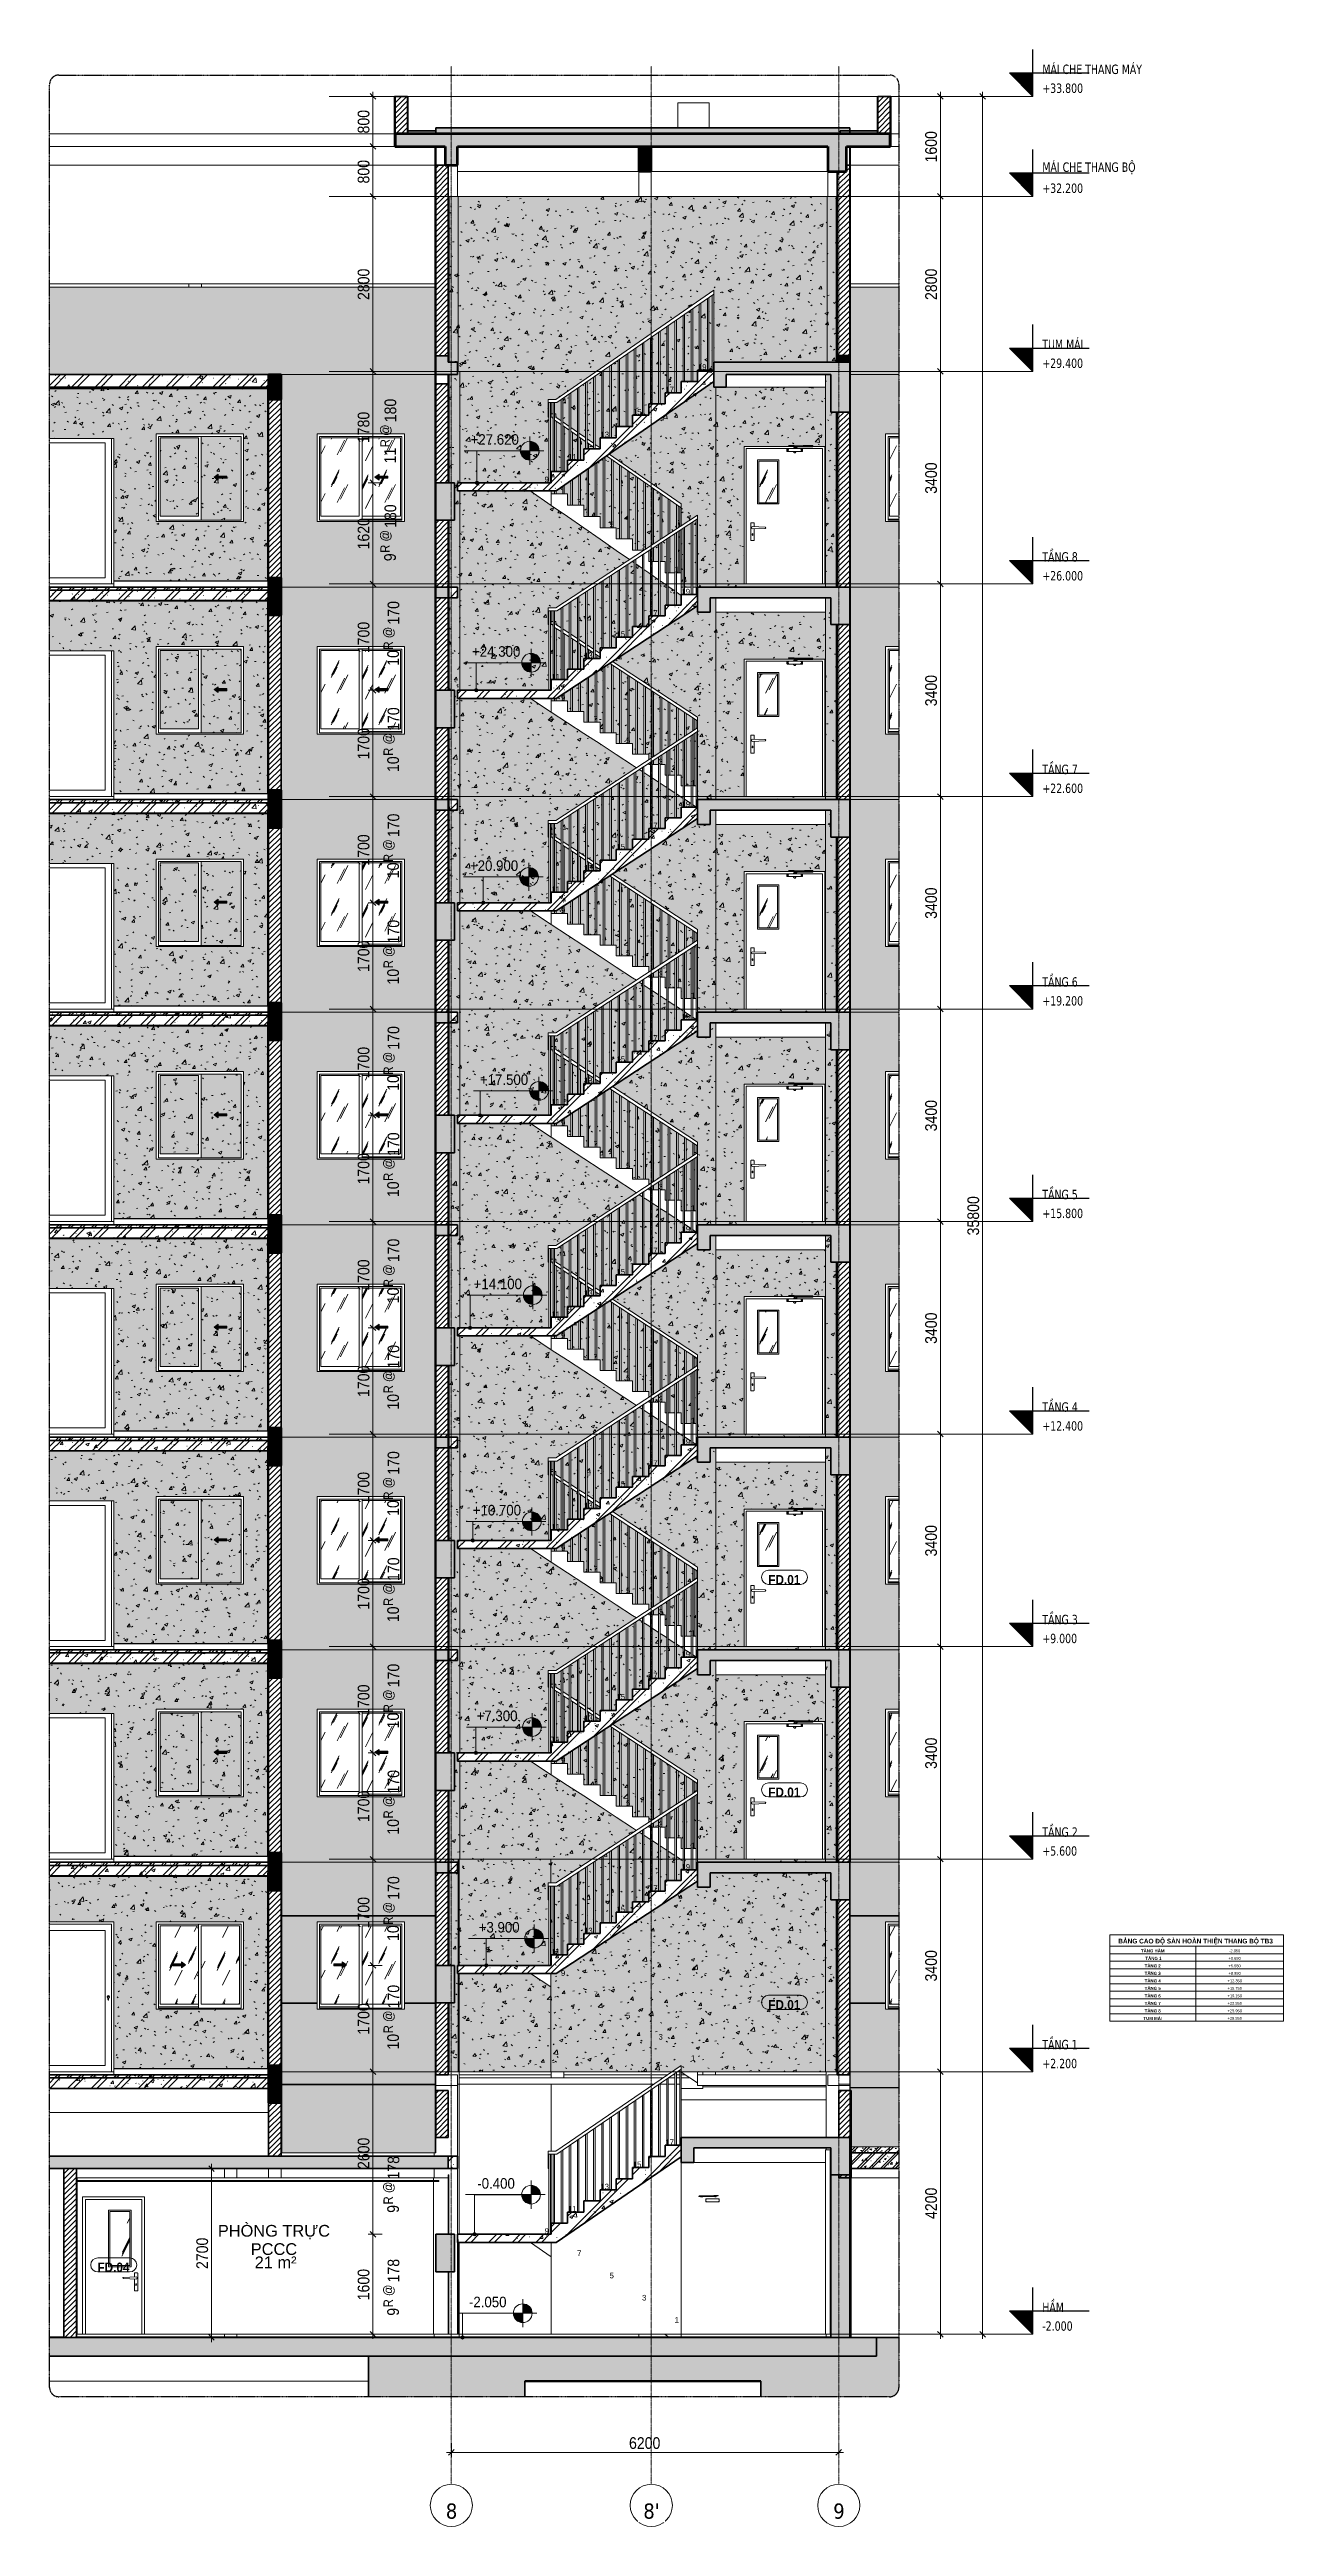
# Model space of a CAD drawing. Header units: millimetres. Extents: x 75584 to 159459, y -5075 to 34550.
# Drawn here: x 139713 to 159459, y -5075 to 34550 of the extents above; entities that cross this region are included whole.
import ezdxf

# ---------------------------------------------------------------- set-up
doc = ezdxf.new("R2010")
doc.units = ezdxf.units.MM
for name, pattern in [('Centre', [31.75, 6.35, -4.7625, 15.875, -4.7625]), ('Grid Line', [22.225, 12.7, -3.175, 3.175, -3.175]), ('Hidden', [7.14375, 4.7625, -2.38125])]:
    doc.linetypes.add(name, pattern=pattern)
for name, color, linetype, lineweight in [('0-3', 10, 'Continuous', 5), ('A-ANNO-DIMS', 211, 'Continuous', 9), ('A-ANNO-DIMS-75', 211, 'Continuous', 9), ('A-AREA-IDEN', 2, 'Continuous', 9), ('A-CLNG-1', 71, 'Continuous', 35), ('A-CLNG-2', 250, 'Continuous', 35), ('A-CLNG-PATT-1', 7, 'Continuous', 18), ('A-CLNG-PATT-2', 13, 'Continuous', 18), ('A-DETL-GENF', 92, 'Continuous', 18), ('A-DETL-GENF-2', 254, 'Continuous', 18), ('A-DETL-GENF-3', 92, 'Hidden', 25), ('A-DETL-MEDM', 33, 'Continuous', 35), ('A-DETL-THIN', 151, 'Continuous', 18), ('A-DETL-WIDE', 214, 'Continuous', 70), ('A-DOOR', 31, 'Continuous', 18), ('A-DOOR-FRAM-1', 31, 'Continuous', 18), ('A-DOOR-IDEN', 31, 'Continuous', 9), ('A-FLOR', 192, 'Continuous', 18), ('A-FLOR-1', 7, 'Continuous', 18), ('A-FLOR-2', 254, 'Continuous', 18), ('A-FLOR-FNSH-1', 71, 'Continuous', 35), ('A-FLOR-FNSH-2', 250, 'Continuous', 35), ('A-FLOR-FNSH-3', 7, 'Continuous', 18), ('A-FLOR-HRAL', 11, 'Continuous', 18), ('A-FLOR-HRAL-1', 53, 'Continuous', 25), ('A-FLOR-HRAL-2', 90, 'Continuous', 25), ('A-FLOR-HRAL-3', 50, 'Continuous', 18), ('A-FLOR-HRAL-4', 53, 'Continuous', 18), ('A-FLOR-LEVL', 51, 'Continuous', 9), ('A-FLOR-LEVL-1', 51, 'Continuous', 25), ('A-FLOR-LEVL-2', 51, 'Centre', 9), ('A-FLOR-PATT-1', 8, 'Continuous', 18), ('A-GLAZ', 151, 'Continuous', 18), ('A-WALL', 113, 'Continuous', 18), ('A-WALL-2', 250, 'Continuous', 35), ('A-WALL-3', 71, 'Continuous', 35), ('A-WALL-FNSH-1', 7, 'Continuous', 18), ('A-WALL-FNSH-2', 254, 'Continuous', 18), ('A-WALL-PATT-1', 111, 'Continuous', 18), ('A-WALL-PATT-2', 254, 'Continuous', 18), ('A-WALL-PATT-3', 7, 'Continuous', 18), ('A-WALL-PATT-4', 111, 'Continuous', 5), ('G-ANNO-DIMS', 111, 'Continuous', 9), ('G-ANNO-TEXT-1', 7, 'Continuous', 9), ('G-ANNO-TEXT-2', 5, 'Continuous', 9), ('I-WALL', 2, 'Continuous', 18), ('I-WALL-1', 254, 'Continuous', 18), ('L-SITE-WALL-2', 7, 'Continuous', 18), ('S-BEAM-1', 253, 'Continuous', 5), ('S-BEAM-2', 7, 'Continuous', 18), ('S-BEAM-3', 254, 'Continuous', 18), ('S-BEAM-4', 191, 'Continuous', 50), ('S-BEAM-5', 10, 'Continuous', 50), ('S-COLS', 52, 'Continuous', 18), ('S-COLS-4', 254, 'Continuous', 18), ('S-COLS-6', 7, 'Continuous', 18), ('S-FNDN-1', 253, 'Continuous', 5), ('S-FNDN-2', 250, 'Continuous', 35), ('S-GRID-1', 1, 'Grid Line', 9), ('S-GRID-IDEN', 1, 'Continuous', 9), ('S-STRS', 31, 'Continuous', 18), ('S-STRS-1', 8, 'Continuous', 18), ('S-STRS-2', 31, 'Continuous', 35), ('S-STRS-ANNO', 31, 'Continuous', 18), ('S-STRS-IDEN-1', 31, 'Continuous', 9)]:
    doc.layers.add(name, color=color, linetype=linetype, lineweight=lineweight)
doc.styles.add('Arial_2', font='arial.ttf', dxfattribs={"height": 89.295})
doc.styles.add('Arial_5', font='arial.ttf', dxfattribs={"width": 0.9, "height": 168.75})
doc.styles.add('Arial_6', font='arial.ttf', dxfattribs={"height": 187.5})
doc.styles.add('Arial_7', font='arial.ttf', dxfattribs={"height": 45})
doc.styles.add('Arial_B_3', font='arialbd.ttf', dxfattribs={"width": 0.9, "height": 150})
doc.styles.add('Arial_B_4', font='arialbd.ttf', dxfattribs={"width": 0.95, "height": 75})
doc.styles.add('Arial_B_5', font='arialbd.ttf', dxfattribs={"height": 50})
doc.styles.add('Tahoma_B_1', font='tahomabd.ttf', dxfattribs={"width": 0.85, "height": 150})
doc.styles.add('Tahoma_B_2', font='tahomabd.ttf', dxfattribs={"height": 243.75})
doc.styles.add('UTM Avo_1', font='', dxfattribs={"width": 0.9, "height": 187.5})
doc.styles.add('UTM Avo_2', font='', dxfattribs={"width": 0.9, "height": 150})
doc.styles.add('UTM Avo_3', font='', dxfattribs={"width": 0.9, "height": 187.5})
doc.styles.get('UTM Avo_1').set_extended_font_data('UTM Avo')
doc.styles.get('UTM Avo_2').set_extended_font_data('UTM Avo')
doc.styles.get('UTM Avo_3').set_extended_font_data('UTM Avo')
doc.dimstyles.new('1_Dim_chi_tiet_2_5_2', dxfattribs={"dimscale": 304.8, "dimtxt": 187.368928, "dimasz": 0.295276, "dimexe": 0.246063, "dimexo": 0.0625, "dimgap": 0.024606, "dimtad": 1, "dimdec": 0, "dimrnd": 5, "dimzin": 0, "dimdsep": 46, "dimtxsty": 'UTM Avo_1', "dimblk1": 'OBLIQUE', "dimblk2": 'OBLIQUE', "dimsah": 1, "dimcen": 0.09, "dimdle": 0.246063, "dimazin": 0, "dimtfac": 1, "dimtdec": 4, "dimtix": 1, "dimtmove": 0, "dimatfit": 3, "dimfxl": 0.492126, "dimfxlon": 1, "dimtvp": 1, "dimtolj": 1, "dimtzin": 0, "dimarcsym": 2})
pattern_1 = [(50, (80625.07, 15725), (546.553, -47.817), [57.15, -628.65]), (355, (80625.07, 15725), (-105.728, 573.17), [45.72, -502.92]), (100.451, (80670.6, 15721), (440.828, 525.35), [48.57, -534.27]), (46.184, (80625.1, 15877.4), (813.237, -126.128), [85.725, -942.975]), (96.636, (80692.8, 15866.9), (712.207, 742.283), [72.855, -801.405]), (351.184, (80625.1, 15877.4), (712.215, 742.276), [68.58, -754.38]), (21, (80701.27, 15839.3), (454.843, -306.796), [57.15, -628.65]), (326, (80701.27, 15839.3), (185.406, 552.564), [45.72, -502.92]), (71.451, (80739.17, 15813.73), (640.251, 245.764), [48.57, -534.27]), (37.5, (80625.07, 15725), (9.2664, 253.665), [5.029, -491.795, 5.029, -505.511, -504.825]), (37.5, (80625.07, 15725), (9.2664, 253.665), [-1007.364, 5.029, -499.796]), (7.5, (80625.07, 15725), (200.4594, 300.5414), [5.029, -286.055, 5.029, -480.365, -192.405]), (7.5, (80625.07, 15725), (200.4594, 300.5414), [-776.478, 5.029, -187.376]), (327.5, (80455.14, 15725), (406.7728, -17.1864), [5.029, -185.471, 5.029, -589.331, -788.67]), (327.5, (80455.14, 15725), (406.7728, -17.1864), [-784.86, 5.029, -783.641]), (317.5, (80378.94, 15725), (444.388, 76.28), [5.029, -242.621, 5.029, -389.687, -560.07]), (317.5, (80378.94, 15725), (444.388, 76.28), [-642.366, 5.029, -555.041]), (45, (80625.07, 15725), (-188.5854, 188.5854), []), (45, (80625.07, 16010.75), (-188.5854, 188.5854), [])]
pattern_2 = [(50, (80625.07, 15725), (273.276, -23.909), [28.575, -314.325]), (355, (80625.07, 15725), (-52.8646, 286.585), [22.86, -251.46]), (100.451, (80647.84, 15723), (220.414, 262.6745), [24.285, -267.135]), (46.184, (80625.07, 15801.2), (406.619, -63.0646), [42.862, -471.487]), (96.636, (80658.95, 15795.94), (356.104, 371.141), [36.428, -400.703]), (351.184, (80625.07, 15801.2), (356.107, 371.138), [34.29, -377.19]), (21, (80663.17, 15782.15), (227.4212, -153.3982), [28.575, -314.325]), (326, (80663.17, 15782.15), (92.7027, 276.282), [22.86, -251.46]), (71.451, (80682.12, 15769.37), (320.1254, 122.8816), [24.285, -267.135]), (37.5, (80625.07, 15725), (4.6325, 126.8326), [2.515, -245.897, 2.515, -252.755, -252.413]), (37.5, (80625.07, 15725), (4.6325, 126.8326), [-503.682, 2.515, -249.898]), (7.5, (80625.07, 15725), (100.2292, 150.2711), [2.515, -143.027, 2.515, -240.182, -96.203]), (7.5, (80625.07, 15725), (100.2292, 150.2711), [-388.239, 2.515, -93.688]), (327.5, (80540.1, 15725), (203.38684, -8.5935), [2.515, -92.735, 2.515, -294.665, -394.335]), (327.5, (80540.1, 15725), (203.38684, -8.5935), [-392.43, 2.515, -391.82]), (317.5, (80502, 15725), (222.1944, 38.1398), [2.515, -121.31, 2.515, -194.843, -280.035]), (317.5, (80502, 15725), (222.1944, 38.1398), [-321.183, 2.515, -277.52]), (45, (80625.07, 15725), (-94.2927, 94.2927), []), (45, (80625.07, 15867.88), (-94.2927, 94.2927), [])]
pattern_3 = [(0, (80625.07, 15725), (609.6, 152.4), [25.146, -432.054, 25.146, -432.054, -2438.4]), (0, (80625.07, 15725), (609.6, 152.4), [-914.4, 25.146, -889.254, 25.146, -432.054, -1066.8]), (0, (80625.07, 15725), (609.6, 152.4), [-2286, 25.146, -279.654, 25.146, -736.854]), (120, (80853.67, 15801.2), (-436.7823, 451.7291), [25.146, -432.054, 25.146, -432.054, -2438.4]), (120, (80853.67, 15801.2), (-436.7823, 451.7291), [-914.4, 25.146, -889.254, 25.146, -432.054, -1066.8]), (120, (80853.67, 15801.2), (-436.7823, 451.7291), [-2286, 25.146, -279.654, 25.146, -736.854]), (240, (80929.87, 16106), (-172.8177, -604.1291), [25.146, -432.054, 25.146, -432.054, -2438.4]), (240, (80929.87, 16106), (-172.8177, -604.1291), [-914.4, 25.146, -889.254, 25.146, -432.054, -1066.8]), (240, (80929.87, 16106), (-172.8177, -604.1291), [-2286, 25.146, -279.654, 25.146, -736.854])]
pattern_4 = [(45, (80625.07, 15725), (-39.77476, 39.77476), [])]
pattern_5 = [(50, (80625.07, 15725), (546.553, -47.817), [57.15, -628.65]), (355, (80625.07, 15725), (-105.728, 573.17), [45.72, -502.92]), (100.451, (80670.6, 15721), (440.828, 525.35), [48.57, -534.27]), (46.184, (80625.1, 15877.4), (813.237, -126.128), [85.725, -942.975]), (96.636, (80692.8, 15866.9), (712.207, 742.283), [72.855, -801.405]), (351.184, (80625.1, 15877.4), (712.215, 742.276), [68.58, -754.38]), (21, (80701.27, 15839.3), (454.843, -306.796), [57.15, -628.65]), (326, (80701.27, 15839.3), (185.406, 552.564), [45.72, -502.92]), (71.451, (80739.17, 15813.73), (640.251, 245.764), [48.57, -534.27]), (37.5, (80625.07, 15725), (9.2664, 253.665), [25.146, -471.678, 25.146, -485.394, -504.825]), (37.5, (80625.07, 15725), (9.2664, 253.665), [-1007.364, 25.146, -479.679]), (7.5, (80625.07, 15725), (200.4594, 300.5414), [25.146, -265.938, 25.146, -460.248, -192.405]), (7.5, (80625.07, 15725), (200.4594, 300.5414), [-776.478, 25.146, -167.259]), (327.5, (80455.14, 15725), (406.7728, -17.1864), [25.146, -165.354, 25.146, -569.214, -788.67]), (327.5, (80455.14, 15725), (406.7728, -17.1864), [-784.86, 25.146, -763.524]), (317.5, (80378.94, 15725), (444.388, 76.28), [25.146, -222.504, 25.146, -369.57, -560.07]), (317.5, (80378.94, 15725), (444.388, 76.28), [-642.366, 25.146, -534.924])]
pattern_6 = [(37.5, (80625.07, 15725), (-2.40047, 73.41204), [2.515, -55.397, 2.515, -62.255, -61.912]), (37.5, (80625.07, 15725), (-2.40047, 73.41204), [-122.682, 2.515, -59.398]), (7.5, (80625.07, 15725), (67.42816, 107.524), [2.515, -28.727, 2.515, -49.682, -20.002]), (7.5, (80625.07, 15725), (67.42816, 107.524), [-83.439, 2.515, -17.488]), (327.5, (80578.205, 15725), (118.6493, 0.21553), [2.515, -16.535, 2.515, -66.065, -89.535]), (327.5, (80578.205, 15725), (118.6493, 0.21553), [-87.63, 2.515, -87.02]), (317.5, (80578.2, 15725), (114.5339, 33.4393), [2.515, -7.01, 2.515, -42.443, -51.435]), (317.5, (80578.2, 15725), (114.5339, 33.4393), [-54.483, 2.515, -48.92])]
pattern_7 = [(50, (80625.07, 15725), (273.276, -23.909), [28.575, -314.325]), (355, (80625.07, 15725), (-52.8646, 286.585), [22.86, -251.46]), (100.451, (80647.84, 15723), (220.414, 262.6745), [24.285, -267.135]), (46.184, (80625.07, 15801.2), (406.619, -63.0646), [42.863, -471.488]), (96.636, (80658.95, 15795.94), (356.104, 371.141), [36.428, -400.703]), (351.184, (80625.07, 15801.2), (356.107, 371.138), [34.29, -377.19]), (21, (80663.17, 15782.15), (227.4212, -153.398), [28.575, -314.325]), (326, (80663.17, 15782.15), (92.7027, 276.282), [22.86, -251.46]), (71.451, (80682.12, 15769.37), (320.1254, 122.8816), [24.285, -267.135]), (37.5, (80625.07, 15725), (4.6325, 126.8326), [2.515, -245.897, 2.515, -252.755, -252.413]), (37.5, (80625.07, 15725), (4.6325, 126.8326), [-503.682, 2.515, -249.898]), (7.5, (80625.07, 15725), (100.2292, 150.2711), [2.515, -143.027, 2.515, -240.182, -96.203]), (7.5, (80625.07, 15725), (100.2292, 150.2711), [-388.239, 2.515, -93.688]), (327.5, (80540.1, 15725), (203.38684, -8.5935), [2.515, -92.735, 2.515, -294.665, -394.335]), (327.5, (80540.1, 15725), (203.38684, -8.5935), [-392.43, 2.515, -391.82]), (317.5, (80502, 15725), (222.1944, 38.1398), [2.515, -121.31, 2.515, -194.843, -280.035]), (317.5, (80502, 15725), (222.1944, 38.1398), [-321.183, 2.515, -277.52]), (45, (80625.07, 15725), (-94.2927, 94.2927), []), (45, (80625.07, 15867.88), (-94.2927, 94.2927), [])]
pattern_8 = [(45, (149415.25, 15725), (-42.4264, 42.4264), [])]
pattern_9 = [(63.435, (81520.2, 15777.17), (-0.0007, 762.0005), [266.23, -1437.652]), (63.435, (80758.2, 15777.17), (-0.0007, 762.0005), [266.23, -1437.652]), (63.435, (81884.97, 15924.4), (-0.0007, 762.0005), [266.23, -1437.652]), (63.435, (81122.97, 15924.4), (-0.0007, 762.0005), [266.23, -1437.652]), (63.435, (81829.76, 15872.4), (-0.0007, 762.0005), [266.23, -1437.652]), (63.435, (81067.76, 15872.4), (-0.0007, 762.0005), [266.23, -1437.652]), (63.435, (81773.5, 16170.03), (-0.0007, 762.0005), [129.4, -1574.482]), (63.435, (81011.5, 16170.03), (-0.0007, 762.0005), [129.4, -1574.482]), (63.435, (81736.68, 16123.98), (-0.0007, 762.0005), [266.23, -1437.652]), (63.435, (80974.68, 16123.98), (-0.0007, 762.0005), [266.23, -1437.652]), (63.435, (81743.17, 16157.04), (-0.0007, 762.0005), [266.23, -1437.652]), (63.435, (80981.17, 16157.04), (-0.0007, 762.0005), [266.23, -1437.652]), (63.435, (81435.74, 16011.97), (-0.0007, 762.0005), [266.23, -1437.652]), (63.435, (80673.74, 16011.97), (-0.0007, 762.0005), [266.23, -1437.652]), (63.435, (81442.24, 16050.94), (-0.0007, 762.0005), [266.23, -1437.652]), (63.435, (80680.24, 16050.94), (-0.0007, 762.0005), [266.23, -1437.652]), (63.435, (81444, 16079.04), (-0.0007, 762.0005), [266.23, -1437.652]), (63.435, (80682, 16079.04), (-0.0007, 762.0005), [266.23, -1437.652])]
pattern_10 = [(50, (149415.25, 15725), (546.553, -47.817), [57.15, -628.65]), (355, (149415.25, 15725), (-105.728, 573.17), [45.72, -502.92]), (100.451, (149460.8, 15721), (440.828, 525.35), [48.57, -534.27]), (46.184, (149415.25, 15877.4), (813.237, -126.128), [85.725, -942.975]), (96.636, (149483, 15866.9), (712.207, 742.283), [72.855, -801.405]), (351.184, (149415.25, 15877.4), (712.215, 742.276), [68.58, -754.38]), (21, (149491.45, 15839.3), (454.843, -306.796), [57.15, -628.65]), (326, (149491.45, 15839.3), (185.406, 552.564), [45.72, -502.92]), (71.451, (149529.35, 15813.73), (640.251, 245.764), [48.57, -534.27]), (37.5, (149415.25, 15725), (9.2664, 253.665), [5.029, -491.795, 5.029, -505.511, -504.825]), (37.5, (149415.25, 15725), (9.2664, 253.665), [-1007.364, 5.029, -499.796]), (7.5, (149415.25, 15725), (200.4594, 300.5414), [5.029, -286.055, 5.029, -480.365, -192.405]), (7.5, (149415.25, 15725), (200.4594, 300.5414), [-776.478, 5.029, -187.376]), (327.5, (149245.32, 15725), (406.7728, -17.1864), [5.029, -185.471, 5.029, -589.331, -788.67]), (327.5, (149245.32, 15725), (406.7728, -17.1864), [-784.86, 5.029, -783.641]), (317.5, (149169.12, 15725), (444.388, 76.2803), [5.029, -242.621, 5.029, -389.687, -560.07]), (317.5, (149169.12, 15725), (444.388, 76.2803), [-642.366, 5.029, -555.041]), (45, (149415.25, 15725), (-188.5854, 188.5854), []), (45, (149415.25, 16010.75), (-188.5854, 188.5854), [])]
pattern_11 = [(63.435, (81520.2, 15777.17), (-0.0007, 762), [266.23, -1437.65]), (63.435, (80758.2, 15777.17), (-0.0007, 762), [266.23, -1437.65]), (63.435, (81884.97, 15924.4), (-0.0007, 762), [266.23, -1437.65]), (63.435, (81122.97, 15924.4), (-0.0007, 762), [266.23, -1437.65]), (63.435, (81829.76, 15872.4), (-0.0007, 762), [266.23, -1437.65]), (63.435, (81067.76, 15872.4), (-0.0007, 762), [266.23, -1437.65]), (63.435, (81773.5, 16170.03), (-0.0007, 762), [129.4, -1574.48]), (63.435, (81011.5, 16170.03), (-0.0007, 762), [129.4, -1574.48]), (63.435, (81736.68, 16123.98), (-0.0007, 762), [266.23, -1437.65]), (63.435, (80974.68, 16123.98), (-0.0007, 762), [266.23, -1437.65]), (63.435, (81743.17, 16157.04), (-0.0007, 762), [266.23, -1437.65]), (63.435, (80981.17, 16157.04), (-0.0007, 762), [266.23, -1437.65]), (63.435, (81435.74, 16011.97), (-0.0007, 762), [266.23, -1437.65]), (63.435, (80673.74, 16011.97), (-0.0007, 762), [266.23, -1437.65]), (63.435, (81442.24, 16050.94), (-0.0007, 762), [266.23, -1437.65]), (63.435, (80680.24, 16050.94), (-0.0007, 762), [266.23, -1437.65]), (63.435, (81444, 16079.04), (-0.0007, 762), [266.23, -1437.65]), (63.435, (80682, 16079.04), (-0.0007, 762), [266.23, -1437.65])]
pattern_12 = [(63.435, (81520.2, 15777.17), (-0.0007, 762.0005), [266.23, -1437.652]), (63.435, (80758.2, 15777.17), (-0.0007, 762.0005), [266.23, -1437.652]), (63.435, (81884.97, 15924.4), (-0.0007, 762.0005), [266.23, -1437.652]), (63.435, (81122.97, 15924.4), (-0.0007, 762.0005), [266.23, -1437.652]), (63.435, (81829.76, 15872.4), (-0.0007, 762.0005), [266.23, -1437.652]), (63.435, (81067.76, 15872.4), (-0.0007, 762.0005), [266.23, -1437.652]), (63.435, (81773.5, 16170.03), (-0.0007, 762.0005), [129.4, -1574.483]), (63.435, (81011.5, 16170.03), (-0.0007, 762.0005), [129.4, -1574.483]), (63.435, (81736.68, 16123.98), (-0.0007, 762.0005), [266.23, -1437.652]), (63.435, (80974.68, 16123.98), (-0.0007, 762.0005), [266.23, -1437.652]), (63.435, (81743.17, 16157.04), (-0.0007, 762.0005), [266.23, -1437.652]), (63.435, (80981.17, 16157.04), (-0.0007, 762.0005), [266.23, -1437.652]), (63.435, (81435.74, 16011.97), (-0.0007, 762.0005), [266.23, -1437.652]), (63.435, (80673.74, 16011.97), (-0.0007, 762.0005), [266.23, -1437.652]), (63.435, (81442.24, 16050.94), (-0.0007, 762.0005), [266.23, -1437.652]), (63.435, (80680.24, 16050.94), (-0.0007, 762.0005), [266.23, -1437.652]), (63.435, (81444, 16079.04), (-0.0007, 762.0005), [266.23, -1437.652]), (63.435, (80682, 16079.04), (-0.0007, 762.0005), [266.23, -1437.652])]
pattern_13 = [(50, (149415.25, 15725), (273.276, -23.909), [28.575, -314.325]), (355, (149415.25, 15725), (-52.8646, 286.585), [22.86, -251.46]), (100.451, (149438.02, 15723), (220.414, 262.6745), [24.285, -267.135]), (46.184, (149415.25, 15801.2), (406.6187, -63.0646), [42.862, -471.487]), (96.636, (149449.13, 15795.94), (356.104, 371.141), [36.428, -400.703]), (351.184, (149415.25, 15801.2), (356.1075, 371.138), [34.29, -377.19]), (21, (149453.35, 15782.15), (227.4212, -153.3982), [28.575, -314.325]), (326, (149453.35, 15782.15), (92.7027, 276.282), [22.86, -251.46]), (71.451, (149472.3, 15769.37), (320.1254, 122.8816), [24.285, -267.135]), (37.5, (149415.25, 15725), (4.6325, 126.8326), [2.515, -245.897, 2.515, -252.755, -252.412]), (37.5, (149415.25, 15725), (4.6325, 126.8326), [-503.682, 2.515, -249.898]), (7.5, (149415.25, 15725), (100.2292, 150.2711), [2.515, -143.027, 2.515, -240.182, -96.202]), (7.5, (149415.25, 15725), (100.2292, 150.2711), [-388.239, 2.515, -93.688]), (327.5, (149330.28, 15725), (203.38684, -8.5935), [2.515, -92.735, 2.515, -294.665, -394.335]), (327.5, (149330.28, 15725), (203.38684, -8.5935), [-392.43, 2.515, -391.82]), (317.5, (149292.18, 15725), (222.1944, 38.1398), [2.515, -121.31, 2.515, -194.843, -280.035]), (317.5, (149292.18, 15725), (222.1944, 38.1398), [-321.183, 2.515, -277.52]), (45, (149415.25, 15725), (-94.2927, 94.2927), []), (45, (149415.25, 15867.88), (-94.2927, 94.2927), [])]
pattern_14 = [(50, (149415.25, 15725), (546.553, -47.817), [57.15, -628.65]), (355, (149415.25, 15725), (-105.728, 573.17), [45.72, -502.92]), (100.451, (149460.8, 15721), (440.828, 525.35), [48.57, -534.27]), (46.184, (149415.25, 15877.4), (813.237, -126.128), [85.725, -942.975]), (96.636, (149483, 15866.9), (712.207, 742.283), [72.855, -801.405]), (351.184, (149415.25, 15877.4), (712.215, 742.276), [68.58, -754.38]), (21, (149491.45, 15839.3), (454.843, -306.796), [57.15, -628.65]), (326, (149491.45, 15839.3), (185.406, 552.564), [45.72, -502.92]), (71.451, (149529.35, 15813.73), (640.251, 245.764), [48.57, -534.27]), (37.5, (149415.25, 15725), (9.2664, 253.665), [25.146, -471.678, 25.146, -485.394, -504.825]), (37.5, (149415.25, 15725), (9.2664, 253.665), [-1007.364, 25.146, -479.679]), (7.5, (149415.25, 15725), (200.4594, 300.5414), [25.146, -265.938, 25.146, -460.248, -192.405]), (7.5, (149415.25, 15725), (200.4594, 300.5414), [-776.478, 25.146, -167.259]), (327.5, (149245.32, 15725), (406.7728, -17.1864), [25.146, -165.354, 25.146, -569.214, -788.67]), (327.5, (149245.32, 15725), (406.7728, -17.1864), [-784.86, 25.146, -763.524]), (317.5, (149169.12, 15725), (444.388, 76.28), [25.146, -222.504, 25.146, -369.57, -560.07]), (317.5, (149169.12, 15725), (444.388, 76.28), [-642.366, 25.146, -534.924])]
pattern_15 = [(37.5, (149415.25, 15725), (-2.40047, 73.41204), [2.515, -55.397, 2.515, -62.255, -61.913]), (37.5, (149415.25, 15725), (-2.40047, 73.41204), [-122.682, 2.515, -59.398]), (7.5, (149415.25, 15725), (67.42816, 107.524), [2.515, -28.727, 2.515, -49.682, -20.003]), (7.5, (149415.25, 15725), (67.42816, 107.524), [-83.439, 2.515, -17.488]), (327.5, (149368.384, 15725), (118.6493, 0.21553), [2.515, -16.535, 2.515, -66.065, -89.535]), (327.5, (149368.384, 15725), (118.6493, 0.21553), [-87.63, 2.515, -87.02]), (317.5, (149368.38, 15725), (114.5339, 33.4393), [2.515, -7.01, 2.515, -42.443, -51.435]), (317.5, (149368.38, 15725), (114.5339, 33.4393), [-54.483, 2.515, -48.92])]
pattern_16 = [(37.5, (149415.25, 15725), (-2.40047, 73.41204), [2.515, -55.397, 2.515, -62.255, -61.912]), (37.5, (149415.25, 15725), (-2.40047, 73.41204), [-122.682, 2.515, -59.398]), (7.5, (149415.25, 15725), (67.42816, 107.524), [2.515, -28.727, 2.515, -49.682, -20.002]), (7.5, (149415.25, 15725), (67.42816, 107.524), [-83.439, 2.515, -17.488]), (327.5, (149368.384, 15725), (118.6493, 0.21553), [2.515, -16.535, 2.515, -66.065, -89.535]), (327.5, (149368.384, 15725), (118.6493, 0.21553), [-87.63, 2.515, -87.02]), (317.5, (149368.38, 15725), (114.5339, 33.4393), [2.515, -7.01, 2.515, -42.443, -51.435]), (317.5, (149368.38, 15725), (114.5339, 33.4393), [-54.483, 2.515, -48.92])]
pattern_17 = [(45, (149415.247, 15725), (-39.77476, 39.77476), [])]

msp = doc.modelspace()

# ---------------------------------------------------------------- texts
at = {"layer": 'A-AREA-IDEN', "char_height": 187.5, "line_spacing_factor": 0.936439, "style": 'Arial_6'}
for s, insert, width, attachment_point in [('\\pt3.75,7.5,11.25,15,18.75,22.5,26.25,30,33.75,37.5,41.25,45,48.75,52.5,56.25,60,63.75,67.5,71.25,75,78.75,82.5,86.25,90,93.75,97.5,101.25,105,108.75,112.5,116.25,120;PHÒNG TRỰC\\PPCCC', (143304.1, -734.1), 1800.75, 8), ('\\pt3.75,7.5,11.25,15,18.75,22.5,26.25,30,33.75,37.5,41.25,45,48.75,52.5,56.25,60,63.75,67.5,71.25,75,78.75,82.5,86.25,90,93.75,97.5,101.25,105,108.75,112.5,116.25,120;21 m²', (143330.9, -849.3), 679.5, 5)]:
    msp.add_mtext(s, dxfattribs=dict(at, insert=insert, width=width, attachment_point=attachment_point))
at = {"layer": 'A-DOOR-IDEN', "char_height": 150, "width": 527.175, "attachment_point": 5, "line_spacing_factor": 0.936439, "style": 'Arial_B_3'}
for s, insert in [('\\pt3.375,6.75,10.125,13.5,16.875,20.25,23.625,27,30.375,33.75,37.125,40.5,43.875,47.25,50.625,54,57.375,60.75,64.125,67.5,70.875,74.25,77.625,81,84.375,87.75,91.125,94.5,97.875,101.25,104.625,108;FD.01', (151471.2, 10070.1)), ('\\pt3.375,6.75,10.125,13.5,16.875,20.25,23.625,27,30.375,33.75,37.125,40.5,43.875,47.25,50.625,54,57.375,60.75,64.125,67.5,70.875,74.25,77.625,81,84.375,87.75,91.125,94.5,97.875,101.25,104.625,108;FD.01', (151471.2, 6670.1)), ('\\pt3.375,6.75,10.125,13.5,16.875,20.25,23.625,27,30.375,33.75,37.125,40.5,43.875,47.25,50.625,54,57.375,60.75,64.125,67.5,70.875,74.25,77.625,81,84.375,87.75,91.125,94.5,97.875,101.25,104.625,108;FD.01', (151471.2, 3270.1)), ('\\pt3.375,6.75,10.125,13.5,16.875,20.25,23.625,27,30.375,33.75,37.125,40.5,43.875,47.25,50.625,54,57.375,60.75,64.125,67.5,70.875,74.25,77.625,81,84.375,87.75,91.125,94.5,97.875,101.25,104.625,108;FD.04', (140736.2, -929.9))]:
    msp.add_mtext(s, dxfattribs=dict(at, insert=insert))
at = {"layer": 'A-FLOR-LEVL', "char_height": 150, "line_spacing_factor": 0.996129, "style": 'Tahoma_B_1'}
for s, insert, width, attachment_point in [('\\pt765,1530,2295,3060,3825,4590,5355,6120,6885,7650,8415,9180,9945,10710,11475,12240,13005,13770,14535,15300,16065,16830,17595,18360,19125,19890,20655,21420,22185,22950,23715,24480;MÁI CHE THANG MÁY', (155600.2, 34155.8), 1960.95, 7), ('\\pt318.75,637.5,956.25,1275,1593.75,1912.5,2231.25,2550,2868.75,3187.5,3506.25,3825,4143.75,4462.5,4781.25,5100,5418.75,5737.5,6056.25,6375,6693.75,7012.5,7331.25,7650,7968.75,8287.5,8606.25,8925,9243.75,9562.5,9881.25,10200;+33.800', (155600.2, 34006.3), 775.837, 1), ('\\pt765,1530,2295,3060,3825,4590,5355,6120,6885,7650,8415,9180,9945,10710,11475,12240,13005,13770,14535,15300,16065,16830,17595,18360,19125,19890,20655,21420,22185,22950,23715,24480;MÁI CHE THANG BỘ', (155600.2, 32555.8), 1821.975, 7), ('\\pt318.75,637.5,956.25,1275,1593.75,1912.5,2231.25,2550,2868.75,3187.5,3506.25,3825,4143.75,4462.5,4781.25,5100,5418.75,5737.5,6056.25,6375,6693.75,7012.5,7331.25,7650,7968.75,8287.5,8606.25,8925,9243.75,9562.5,9881.25,10200;+32.200', (155600.2, 32406.3), 775.837, 1), ('\\pt765,1530,2295,3060,3825,4590,5355,6120,6885,7650,8415,9180,9945,10710,11475,12240,13005,13770,14535,15300,16065,16830,17595,18360,19125,19890,20655,21420,22185,22950,23715,24480;TUM MÁI', (155600.2, 29755.8), 835.125, 7), ('\\pt318.75,637.5,956.25,1275,1593.75,1912.5,2231.25,2550,2868.75,3187.5,3506.25,3825,4143.75,4462.5,4781.25,5100,5418.75,5737.5,6056.25,6375,6693.75,7012.5,7331.25,7650,7968.75,8287.5,8606.25,8925,9243.75,9562.5,9881.25,10200;+29.400', (155600.2, 29606.3), 775.837, 1), ('\\pt765,1530,2295,3060,3825,4590,5355,6120,6885,7650,8415,9180,9945,10710,11475,12240,13005,13770,14535,15300,16065,16830,17595,18360,19125,19890,20655,21420,22185,22950,23715,24480;TẦNG 8', (155600.2, 26355.8), 678.937, 7), ('\\pt318.75,637.5,956.25,1275,1593.75,1912.5,2231.25,2550,2868.75,3187.5,3506.25,3825,4143.75,4462.5,4781.25,5100,5418.75,5737.5,6056.25,6375,6693.75,7012.5,7331.25,7650,7968.75,8287.5,8606.25,8925,9243.75,9562.5,9881.25,10200;+26.000', (155600.2, 26206.3), 775.837, 1), ('\\pt765,1530,2295,3060,3825,4590,5355,6120,6885,7650,8415,9180,9945,10710,11475,12240,13005,13770,14535,15300,16065,16830,17595,18360,19125,19890,20655,21420,22185,22950,23715,24480;TẦNG 7', (155600.2, 22955.8), 678.937, 7), ('\\pt318.75,637.5,956.25,1275,1593.75,1912.5,2231.25,2550,2868.75,3187.5,3506.25,3825,4143.75,4462.5,4781.25,5100,5418.75,5737.5,6056.25,6375,6693.75,7012.5,7331.25,7650,7968.75,8287.5,8606.25,8925,9243.75,9562.5,9881.25,10200;+22.600', (155600.2, 22806.3), 775.837, 1), ('\\pt765,1530,2295,3060,3825,4590,5355,6120,6885,7650,8415,9180,9945,10710,11475,12240,13005,13770,14535,15300,16065,16830,17595,18360,19125,19890,20655,21420,22185,22950,23715,24480;TẦNG 6', (155600.2, 19555.8), 678.937, 7), ('\\pt318.75,637.5,956.25,1275,1593.75,1912.5,2231.25,2550,2868.75,3187.5,3506.25,3825,4143.75,4462.5,4781.25,5100,5418.75,5737.5,6056.25,6375,6693.75,7012.5,7331.25,7650,7968.75,8287.5,8606.25,8925,9243.75,9562.5,9881.25,10200;+19.200', (155600.2, 19406.3), 775.837, 1), ('\\pt765,1530,2295,3060,3825,4590,5355,6120,6885,7650,8415,9180,9945,10710,11475,12240,13005,13770,14535,15300,16065,16830,17595,18360,19125,19890,20655,21420,22185,22950,23715,24480;TẦNG 5', (155600.2, 16155.8), 678.937, 7), ('\\pt318.75,637.5,956.25,1275,1593.75,1912.5,2231.25,2550,2868.75,3187.5,3506.25,3825,4143.75,4462.5,4781.25,5100,5418.75,5737.5,6056.25,6375,6693.75,7012.5,7331.25,7650,7968.75,8287.5,8606.25,8925,9243.75,9562.5,9881.25,10200;+15.800', (155600.2, 16006.3), 775.837, 1), ('\\pt765,1530,2295,3060,3825,4590,5355,6120,6885,7650,8415,9180,9945,10710,11475,12240,13005,13770,14535,15300,16065,16830,17595,18360,19125,19890,20655,21420,22185,22950,23715,24480;TẦNG 4', (155600.2, 12755.8), 678.937, 7), ('\\pt318.75,637.5,956.25,1275,1593.75,1912.5,2231.25,2550,2868.75,3187.5,3506.25,3825,4143.75,4462.5,4781.25,5100,5418.75,5737.5,6056.25,6375,6693.75,7012.5,7331.25,7650,7968.75,8287.5,8606.25,8925,9243.75,9562.5,9881.25,10200;+12.400', (155600.2, 12606.3), 775.837, 1), ('\\pt765,1530,2295,3060,3825,4590,5355,6120,6885,7650,8415,9180,9945,10710,11475,12240,13005,13770,14535,15300,16065,16830,17595,18360,19125,19890,20655,21420,22185,22950,23715,24480;TẦNG 3', (155600.2, 9355.8), 678.937, 7), ('\\pt318.75,637.5,956.25,1275,1593.75,1912.5,2231.25,2550,2868.75,3187.5,3506.25,3825,4143.75,4462.5,4781.25,5100,5418.75,5737.5,6056.25,6375,6693.75,7012.5,7331.25,7650,7968.75,8287.5,8606.25,8925,9243.75,9562.5,9881.25,10200;+9.000', (155600.2, 9206.3), 662.362, 1), ('\\pt765,1530,2295,3060,3825,4590,5355,6120,6885,7650,8415,9180,9945,10710,11475,12240,13005,13770,14535,15300,16065,16830,17595,18360,19125,19890,20655,21420,22185,22950,23715,24480;TẦNG 2', (155600.2, 5955.8), 678.937, 7), ('\\pt318.75,637.5,956.25,1275,1593.75,1912.5,2231.25,2550,2868.75,3187.5,3506.25,3825,4143.75,4462.5,4781.25,5100,5418.75,5737.5,6056.25,6375,6693.75,7012.5,7331.25,7650,7968.75,8287.5,8606.25,8925,9243.75,9562.5,9881.25,10200;+5.600', (155600.2, 5806.3), 662.362, 1), ('\\pt765,1530,2295,3060,3825,4590,5355,6120,6885,7650,8415,9180,9945,10710,11475,12240,13005,13770,14535,15300,16065,16830,17595,18360,19125,19890,20655,21420,22185,22950,23715,24480;TẦNG 1', (155600.2, 2555.8), 678.937, 7), ('\\pt318.75,637.5,956.25,1275,1593.75,1912.5,2231.25,2550,2868.75,3187.5,3506.25,3825,4143.75,4462.5,4781.25,5100,5418.75,5737.5,6056.25,6375,6693.75,7012.5,7331.25,7650,7968.75,8287.5,8606.25,8925,9243.75,9562.5,9881.25,10200;+2.200', (155600.2, 2406.3), 662.362, 1), ('\\pt765,1530,2295,3060,3825,4590,5355,6120,6885,7650,8415,9180,9945,10710,11475,12240,13005,13770,14535,15300,16065,16830,17595,18360,19125,19890,20655,21420,22185,22950,23715,24480;HẦM', (155600.2, -1644.2), 425.85, 7), ('\\pt318.75,637.5,956.25,1275,1593.75,1912.5,2231.25,2550,2868.75,3187.5,3506.25,3825,4143.75,4462.5,4781.25,5100,5418.75,5737.5,6056.25,6375,6693.75,7012.5,7331.25,7650,7968.75,8287.5,8606.25,8925,9243.75,9562.5,9881.25,10200;-2.000', (155600.2, -1793.7), 594.787, 1)]:
    msp.add_mtext(s, dxfattribs=dict(at, insert=insert, width=width, attachment_point=attachment_point))
at = {"layer": 'G-ANNO-DIMS', "char_height": 168.75, "attachment_point": 1, "line_spacing_factor": 0.941778, "style": 'Arial_5'}
for s, insert, width in [('+27.620', (146451.4, 28396.6), 919.358), ('+24.300', (146474.3, 25004.7), 919.358), ('+20.900', (146440, 21578.5), 919.358), ('+17.500', (146599.9, 18154.8), 919.358), ('+14.100', (146500.6, 14887.5), 919.358), ('+10.700', (146485.7, 11267.9), 919.358), ('+7.300', (146546.9, 7977.3), 778.872), ('+3.900', (146580.6, 4595.2), 778.872), ('-0.400', (146557.8, 497.4), 714.827), ('-2.050', (146424.6, -1399.5), 714.827)]:
    msp.add_mtext(s, dxfattribs=dict(at, insert=insert, width=width))
at = {"layer": 'G-ANNO-TEXT-1', "attachment_point": 5, "line_spacing_factor": 0.936439}
for s, insert, char_height, width, style in [('\\pt237.50025,474.99975,712.5,950.00025,1187.49975,1425,1662.50025,1899.99975,2137.5,2375.00025,2612.49975,2850,3087.50025,3324.99975,3562.5,3800.00025,4037.49975,4275,4512.50025,4749.99975,4987.5,5225.00025,5462.49975,5700,5937.50025,6174.99975,6412.5,6650.00025,6887.49975,7125,7362.50025,7599.99975;BẢNG CAO ĐỘ SÀN HOÀN THIỆN THANG BỘ TB3', (158053.1, 4279.2), 75, 2788.488, 'Arial_B_4'), ('\\pt317.5,635,952.5,1270,1587.5,1905,2222.5,2540,2857.5,3175,3492.5,3810,4127.5,4445,4762.5,5080,5397.5,5715,6032.5,6350,6667.5,6985,7302.5,7620,7937.5,8255,8572.5,8890,9207.5,9525,9842.5,10160;TẦNG HẦM', (157367.4, 4132.4), 50, 555.75, 'Arial_B_5'), ('\\pt317.5,635,952.5,1270,1587.5,1905,2222.5,2540,2857.5,3175,3492.5,3810,4127.5,4445,4762.5,5080,5397.5,5715,6032.5,6350,6667.5,6985,7302.5,7620,7937.5,8255,8572.5,8890,9207.5,9525,9842.5,10160;TẦNG 1 ', (157378.4, 4012.4), 50, 555.75, 'Arial_B_5'), ('\\pt317.5,635,952.5,1270,1587.5,1905,2222.5,2540,2857.5,3175,3492.5,3810,4127.5,4445,4762.5,5080,5397.5,5715,6032.5,6350,6667.5,6985,7302.5,7620,7937.5,8255,8572.5,8890,9207.5,9525,9842.5,10160;TẦNG 2', (157366.8, 3892.4), 50, 398.5, 'Arial_B_5'), ('\\pt317.5,635,952.5,1270,1587.5,1905,2222.5,2540,2857.5,3175,3492.5,3810,4127.5,4445,4762.5,5080,5397.5,5715,6032.5,6350,6667.5,6985,7302.5,7620,7937.5,8255,8572.5,8890,9207.5,9525,9842.5,10160;TẦNG 3', (157366.8, 3772.4), 50, 398.5, 'Arial_B_5'), ('\\pt317.5,635,952.5,1270,1587.5,1905,2222.5,2540,2857.5,3175,3492.5,3810,4127.5,4445,4762.5,5080,5397.5,5715,6032.5,6350,6667.5,6985,7302.5,7620,7937.5,8255,8572.5,8890,9207.5,9525,9842.5,10160;TẦNG 4', (157366.8, 3652.4), 50, 398.5, 'Arial_B_5'), ('\\pt317.5,635,952.5,1270,1587.5,1905,2222.5,2540,2857.5,3175,3492.5,3810,4127.5,4445,4762.5,5080,5397.5,5715,6032.5,6350,6667.5,6985,7302.5,7620,7937.5,8255,8572.5,8890,9207.5,9525,9842.5,10160;TẦNG 5', (157366.8, 3532.4), 50, 398.5, 'Arial_B_5'), ('\\pt317.5,635,952.5,1270,1587.5,1905,2222.5,2540,2857.5,3175,3492.5,3810,4127.5,4445,4762.5,5080,5397.5,5715,6032.5,6350,6667.5,6985,7302.5,7620,7937.5,8255,8572.5,8890,9207.5,9525,9842.5,10160;TẦNG 6', (157366.8, 3412.4), 50, 398.5, 'Arial_B_5'), ('\\pt317.5,635,952.5,1270,1587.5,1905,2222.5,2540,2857.5,3175,3492.5,3810,4127.5,4445,4762.5,5080,5397.5,5715,6032.5,6350,6667.5,6985,7302.5,7620,7937.5,8255,8572.5,8890,9207.5,9525,9842.5,10160;TẦNG 7', (157366.8, 3292.4), 50, 398.5, 'Arial_B_5'), ('\\pt317.5,635,952.5,1270,1587.5,1905,2222.5,2540,2857.5,3175,3492.5,3810,4127.5,4445,4762.5,5080,5397.5,5715,6032.5,6350,6667.5,6985,7302.5,7620,7937.5,8255,8572.5,8890,9207.5,9525,9842.5,10160;TẦNG 8', (157366.8, 3172.4), 50, 398.5, 'Arial_B_5'), ('\\pt317.5,635,952.5,1270,1587.5,1905,2222.5,2540,2857.5,3175,3492.5,3810,4127.5,4445,4762.5,5080,5397.5,5715,6032.5,6350,6667.5,6985,7302.5,7620,7937.5,8255,8572.5,8890,9207.5,9525,9842.5,10160;TUM MÁI', (157367.8, 3052.4), 50, 398.5, 'Arial_B_5')]:
    msp.add_mtext(s, dxfattribs=dict(at, insert=insert, char_height=char_height, width=width, style=style))
at = {"layer": 'G-ANNO-TEXT-2', "char_height": 45, "width": 597, "attachment_point": 5, "line_spacing_factor": 0.936439, "style": 'Arial_7'}
for s, insert in [('\\pt317.5002,634.99995,952.50015,1269.9999,1587.5001,1904.99985,2222.50005,2539.9998,2857.5,3175.0002,3492.49995,3810.00015,4127.4999,4445.0001,4762.49985,5080.00005,5397.4998,5715,6032.5002,6349.99995,6667.50015,6984.9999,7302.5001,7619.99985,7937.50005,8254.9998,8572.5,8890.0002,9207.49995,9525.00015,9842.4999,10160.0001;+0.650', (158678.5, 4013.7)), ('\\pt317.5002,634.99995,952.50015,1269.9999,1587.5001,1904.99985,2222.50005,2539.9998,2857.5,3175.0002,3492.49995,3810.00015,4127.4999,4445.0001,4762.49985,5080.00005,5397.4998,5715,6032.5002,6349.99995,6667.50015,6984.9999,7302.5001,7619.99985,7937.50005,8254.9998,8572.5,8890.0002,9207.49995,9525.00015,9842.4999,10160.0001;-2.050', (158678.5, 4133.7)), ('\\pt317.5002,634.99995,952.50015,1269.9999,1587.5001,1904.99985,2222.50005,2539.9998,2857.5,3175.0002,3492.49995,3810.00015,4127.4999,4445.0001,4762.49985,5080.00005,5397.4998,5715,6032.5002,6349.99995,6667.50015,6984.9999,7302.5001,7619.99985,7937.50005,8254.9998,8572.5,8890.0002,9207.49995,9525.00015,9842.4999,10160.0001;+12.350', (158679.4, 3653.7)), ('\\pt317.5002,634.99995,952.50015,1269.9999,1587.5001,1904.99985,2222.50005,2539.9998,2857.5,3175.0002,3492.49995,3810.00015,4127.4999,4445.0001,4762.49985,5080.00005,5397.4998,5715,6032.5002,6349.99995,6667.50015,6984.9999,7302.5001,7619.99985,7937.50005,8254.9998,8572.5,8890.0002,9207.49995,9525.00015,9842.4999,10160.0001;+5.550', (158678.5, 3893.7)), ('\\pt317.5002,634.99995,952.50015,1269.9999,1587.5001,1904.99985,2222.50005,2539.9998,2857.5,3175.0002,3492.49995,3810.00015,4127.4999,4445.0001,4762.49985,5080.00005,5397.4998,5715,6032.5002,6349.99995,6667.50015,6984.9999,7302.5001,7619.99985,7937.50005,8254.9998,8572.5,8890.0002,9207.49995,9525.00015,9842.4999,10160.0001;+8.950', (158678.5, 3773.7)), ('\\pt317.5002,634.99995,952.50015,1269.9999,1587.5001,1904.99985,2222.50005,2539.9998,2857.5,3175.0002,3492.49995,3810.00015,4127.4999,4445.0001,4762.49985,5080.00005,5397.4998,5715,6032.5002,6349.99995,6667.50015,6984.9999,7302.5001,7619.99985,7937.50005,8254.9998,8572.5,8890.0002,9207.49995,9525.00015,9842.4999,10160.0001;+15.750', (158679.4, 3533.7)), ('\\pt317.5002,634.99995,952.50015,1269.9999,1587.5001,1904.99985,2222.50005,2539.9998,2857.5,3175.0002,3492.49995,3810.00015,4127.4999,4445.0001,4762.49985,5080.00005,5397.4998,5715,6032.5002,6349.99995,6667.50015,6984.9999,7302.5001,7619.99985,7937.50005,8254.9998,8572.5,8890.0002,9207.49995,9525.00015,9842.4999,10160.0001;+19.150', (158679.4, 3413.7)), ('\\pt317.5002,634.99995,952.50015,1269.9999,1587.5001,1904.99985,2222.50005,2539.9998,2857.5,3175.0002,3492.49995,3810.00015,4127.4999,4445.0001,4762.49985,5080.00005,5397.4998,5715,6032.5002,6349.99995,6667.50015,6984.9999,7302.5001,7619.99985,7937.50005,8254.9998,8572.5,8890.0002,9207.49995,9525.00015,9842.4999,10160.0001;+22.550', (158679.4, 3293.7)), ('\\pt317.5002,634.99995,952.50015,1269.9999,1587.5001,1904.99985,2222.50005,2539.9998,2857.5,3175.0002,3492.49995,3810.00015,4127.4999,4445.0001,4762.49985,5080.00005,5397.4998,5715,6032.5002,6349.99995,6667.50015,6984.9999,7302.5001,7619.99985,7937.50005,8254.9998,8572.5,8890.0002,9207.49995,9525.00015,9842.4999,10160.0001;+25.950', (158679.4, 3173.7)), ('\\pt317.5002,634.99995,952.50015,1269.9999,1587.5001,1904.99985,2222.50005,2539.9998,2857.5,3175.0002,3492.49995,3810.00015,4127.4999,4445.0001,4762.49985,5080.00005,5397.4998,5715,6032.5002,6349.99995,6667.50015,6984.9999,7302.5001,7619.99985,7937.50005,8254.9998,8572.5,8890.0002,9207.49995,9525.00015,9842.4999,10160.0001;+29.550', (158679.4, 3053.7))]:
    msp.add_mtext(s, dxfattribs=dict(at, insert=insert))
at = {"layer": 'S-STRS-ANNO', "char_height": 89.3, "attachment_point": 1, "line_spacing_factor": 0.941778, "style": 'Arial_2'}
for s, insert, width in [('19', (150088.1, 29517.1), 164.828), ('17', (149568.1, 29157.1), 164.828), ('15', (149048.1, 28797.1), 164.828), ('13', (148528.1, 28437.1), 164.828), ('11', (148008.1, 28077.1), 164.828), ('9', (147634.4, 27717.1), 82.414), ('7', (148154.4, 27357.1), 82.414), ('5', (148674.4, 26997.1), 82.414), ('3', (149194.4, 26637.1), 82.414), ('1', (149714.4, 26277.1), 82.414), ('19', (149825.2, 25922.4), 164.828), ('17', (149305.2, 25582.4), 164.828), ('15', (148785.2, 25242.4), 164.828), ('13', (148265.2, 24902.4), 164.828), ('11', (147745.2, 24562.4), 164.828), ('9', (147897.3, 24222.4), 82.414), ('7', (148417.3, 23882.4), 82.414), ('5', (148937.3, 23542.4), 82.414), ('3', (149457.3, 23202.4), 82.414), ('1', (149977.3, 22862.4), 82.414), ('19', (149825.2, 22522.4), 164.828), ('15', (148785.2, 21842.4), 164.828), ('17', (149305.2, 22182.4), 164.828), ('13', (148265.2, 21502.4), 164.828), ('11', (147745.2, 21162.4), 164.828), ('9', (147897.3, 20822.4), 82.414), ('7', (148417.3, 20482.4), 82.414), ('5', (148937.3, 20142.4), 82.414), ('3', (149457.3, 19802.4), 82.414), ('1', (149977.3, 19462.4), 82.414), ('19', (149825.2, 19122.4), 164.828), ('17', (149305.2, 18782.4), 164.828), ('15', (148785.2, 18442.4), 164.828), ('13', (148265.2, 18102.4), 164.828), ('11', (147745.2, 17762.4), 164.828), ('9', (147897.3, 17422.4), 82.414), ('7', (148417.3, 17082.4), 82.414), ('5', (148937.3, 16742.4), 82.414), ('3', (149457.3, 16402.4), 82.414), ('1', (149977.3, 16062.4), 82.414), ('19', (149825.2, 15722.4), 164.828), ('17', (149305.2, 15382.4), 164.828), ('13', (148265.2, 14702.4), 164.828), ('15', (148785.2, 15042.4), 164.828), ('11', (147745.2, 14362.4), 164.828), ('9', (147897.3, 14022.4), 82.414), ('7', (148417.3, 13682.4), 82.414), ('5', (148937.3, 13342.4), 82.414), ('3', (149457.3, 13002.4), 82.414), ('19', (149825.2, 12322.4), 164.828), ('1', (149977.3, 12662.4), 82.414), ('17', (149305.2, 11982.4), 164.828), ('15', (148785.2, 11642.4), 164.828), ('13', (148265.2, 11302.4), 164.828), ('11', (147745.2, 10962.4), 164.828), ('9', (147897.3, 10622.4), 82.414), ('7', (148417.3, 10282.4), 82.414), ('5', (148937.3, 9942.4), 82.414), ('3', (149457.3, 9602.4), 82.414), ('1', (149977.3, 9262.4), 82.414), ('19', (149825.2, 8922.4), 164.828), ('17', (149305.2, 8582.4), 164.828), ('15', (148785.2, 8242.4), 164.828), ('11', (147745.2, 7562.4), 164.828), ('13', (148265.2, 7902.4), 164.828), ('9', (147897.3, 7222.4), 82.414), ('7', (148417.3, 6882.4), 82.414), ('5', (148937.3, 6542.4), 82.414), ('3', (149457.3, 6202.4), 82.414), ('1', (149977.3, 5862.4), 82.414), ('17', (149305.2, 5182.4), 164.828), ('19', (149825.2, 5522.4), 164.828), ('15', (148785.2, 4842.4), 164.828), ('13', (148265.2, 4502.4), 164.828), ('11', (147745.2, 4162.4), 164.828), ('9', (147897.3, 3822.4), 82.414), ('7', (148417.3, 3482.4), 82.414), ('5', (148937.3, 3142.4), 82.414), ('3', (149457.3, 2802.4), 82.414), ('1', (149977.3, 2462.4), 82.414), ('17', (149567.4, 1118.2), 164.828), ('13', (148527.4, 407.1), 164.828), ('15', (149047.4, 762.7), 164.828), ('11', (148007.4, 51.6), 164.828), ('9', (147635, -304), 82.414), ('7', (148155, -659.5), 82.414), ('5', (148675, -1015.1), 82.414), ('3', (149195, -1370.6), 82.414), ('1', (149715, -1726.2), 82.414)]:
    msp.add_mtext(s, dxfattribs=dict(at, insert=insert, width=width))
at = {"layer": 'S-STRS-IDEN-1', "char_height": 187.5, "rotation": 90, "line_spacing_factor": 1.107334, "style": 'UTM Avo_3'}
for s, insert, width, attachment_point in [('\\pt857.25,1714.5,2571.75,3429,4286.25,5143.5,6000.75,6858,7715.25,8572.5,9429.75,10287,11144.25,12001.5,12858.75,13716,14573.25,15430.5,16287.75,17145,18002.25,18859.5,19716.75,20574,21431.25,22288.5,23145.75,24003,24860.25,25717.5,26574.75,27432;180', (145168.8, 28587), 379.35, 4), ('\\pt857.25,1714.5,2571.75,3429,4286.25,5143.5,6000.75,6858,7715.25,8572.5,9429.75,10287,11144.25,12001.5,12858.75,13716,14573.25,15430.5,16287.75,17145,18002.25,18859.5,19716.75,20574,21431.25,22288.5,23145.75,24003,24860.25,25717.5,26574.75,27432;11', (145163, 28179.5), 250.425, 6), ('\\pt857.25,1714.5,2571.75,3429,4286.25,5143.5,6000.75,6858,7715.25,8572.5,9429.75,10287,11144.25,12001.5,12858.75,13716,14573.25,15430.5,16287.75,17145,18002.25,18859.5,19716.75,20574,21431.25,22288.5,23145.75,24003,24860.25,25717.5,26574.75,27432;180', (145168.8, 26897.4), 379.35, 4), ('\\pt857.25,1714.5,2571.75,3429,4286.25,5143.5,6000.75,6858,7715.25,8572.5,9429.75,10287,11144.25,12001.5,12858.75,13716,14573.25,15430.5,16287.75,17145,18002.25,18859.5,19716.75,20574,21431.25,22288.5,23145.75,24003,24860.25,25717.5,26574.75,27432;9', (145163, 26489.9), 124.875, 6), ('\\pt857.25,1714.5,2571.75,3429,4286.25,5143.5,6000.75,6858,7715.25,8572.5,9429.75,10287,11144.25,12001.5,12858.75,13716,14573.25,15430.5,16287.75,17145,18002.25,18859.5,19716.75,20574,21431.25,22288.5,23145.75,24003,24860.25,25717.5,26574.75,27432;170', (145218.3, 25350.3), 379.35, 4), ('\\pt857.25,1714.5,2571.75,3429,4286.25,5143.5,6000.75,6858,7715.25,8572.5,9429.75,10287,11144.25,12001.5,12858.75,13716,14573.25,15430.5,16287.75,17145,18002.25,18859.5,19716.75,20574,21431.25,22288.5,23145.75,24003,24860.25,25717.5,26574.75,27432;10', (145212.4, 24942.9), 250.425, 6), ('\\pt857.25,1714.5,2571.75,3429,4286.25,5143.5,6000.75,6858,7715.25,8572.5,9429.75,10287,11144.25,12001.5,12858.75,13716,14573.25,15430.5,16287.75,17145,18002.25,18859.5,19716.75,20574,21431.25,22288.5,23145.75,24003,24860.25,25717.5,26574.75,27432;170', (145218.3, 23650.3), 379.35, 4), ('\\pt857.25,1714.5,2571.75,3429,4286.25,5143.5,6000.75,6858,7715.25,8572.5,9429.75,10287,11144.25,12001.5,12858.75,13716,14573.25,15430.5,16287.75,17145,18002.25,18859.5,19716.75,20574,21431.25,22288.5,23145.75,24003,24860.25,25717.5,26574.75,27432;10', (145212.4, 23242.9), 250.425, 6), ('\\pt857.25,1714.5,2571.75,3429,4286.25,5143.5,6000.75,6858,7715.25,8572.5,9429.75,10287,11144.25,12001.5,12858.75,13716,14573.25,15430.5,16287.75,17145,18002.25,18859.5,19716.75,20574,21431.25,22288.5,23145.75,24003,24860.25,25717.5,26574.75,27432;170', (145218.3, 21950.3), 379.35, 4), ('\\pt857.25,1714.5,2571.75,3429,4286.25,5143.5,6000.75,6858,7715.25,8572.5,9429.75,10287,11144.25,12001.5,12858.75,13716,14573.25,15430.5,16287.75,17145,18002.25,18859.5,19716.75,20574,21431.25,22288.5,23145.75,24003,24860.25,25717.5,26574.75,27432;10', (145212.4, 21542.9), 250.425, 6), ('\\pt857.25,1714.5,2571.75,3429,4286.25,5143.5,6000.75,6858,7715.25,8572.5,9429.75,10287,11144.25,12001.5,12858.75,13716,14573.25,15430.5,16287.75,17145,18002.25,18859.5,19716.75,20574,21431.25,22288.5,23145.75,24003,24860.25,25717.5,26574.75,27432;170', (145218.3, 20250.3), 379.35, 4), ('\\pt857.25,1714.5,2571.75,3429,4286.25,5143.5,6000.75,6858,7715.25,8572.5,9429.75,10287,11144.25,12001.5,12858.75,13716,14573.25,15430.5,16287.75,17145,18002.25,18859.5,19716.75,20574,21431.25,22288.5,23145.75,24003,24860.25,25717.5,26574.75,27432;10', (145212.4, 19842.9), 250.425, 6), ('\\pt857.25,1714.5,2571.75,3429,4286.25,5143.5,6000.75,6858,7715.25,8572.5,9429.75,10287,11144.25,12001.5,12858.75,13716,14573.25,15430.5,16287.75,17145,18002.25,18859.5,19716.75,20574,21431.25,22288.5,23145.75,24003,24860.25,25717.5,26574.75,27432;170', (145218.3, 18550.3), 379.35, 4), ('\\pt857.25,1714.5,2571.75,3429,4286.25,5143.5,6000.75,6858,7715.25,8572.5,9429.75,10287,11144.25,12001.5,12858.75,13716,14573.25,15430.5,16287.75,17145,18002.25,18859.5,19716.75,20574,21431.25,22288.5,23145.75,24003,24860.25,25717.5,26574.75,27432;10', (145212.4, 18142.9), 250.425, 6), ('\\pt857.25,1714.5,2571.75,3429,4286.25,5143.5,6000.75,6858,7715.25,8572.5,9429.75,10287,11144.25,12001.5,12858.75,13716,14573.25,15430.5,16287.75,17145,18002.25,18859.5,19716.75,20574,21431.25,22288.5,23145.75,24003,24860.25,25717.5,26574.75,27432;170', (145218.3, 16850.3), 379.35, 4), ('\\pt857.25,1714.5,2571.75,3429,4286.25,5143.5,6000.75,6858,7715.25,8572.5,9429.75,10287,11144.25,12001.5,12858.75,13716,14573.25,15430.5,16287.75,17145,18002.25,18859.5,19716.75,20574,21431.25,22288.5,23145.75,24003,24860.25,25717.5,26574.75,27432;10', (145212.4, 16442.9), 250.425, 6), ('\\pt857.25,1714.5,2571.75,3429,4286.25,5143.5,6000.75,6858,7715.25,8572.5,9429.75,10287,11144.25,12001.5,12858.75,13716,14573.25,15430.5,16287.75,17145,18002.25,18859.5,19716.75,20574,21431.25,22288.5,23145.75,24003,24860.25,25717.5,26574.75,27432;170', (145218.3, 15150.3), 379.35, 4), ('\\pt857.25,1714.5,2571.75,3429,4286.25,5143.5,6000.75,6858,7715.25,8572.5,9429.75,10287,11144.25,12001.5,12858.75,13716,14573.25,15430.5,16287.75,17145,18002.25,18859.5,19716.75,20574,21431.25,22288.5,23145.75,24003,24860.25,25717.5,26574.75,27432;10', (145212.4, 14742.9), 250.425, 6), ('\\pt857.25,1714.5,2571.75,3429,4286.25,5143.5,6000.75,6858,7715.25,8572.5,9429.75,10287,11144.25,12001.5,12858.75,13716,14573.25,15430.5,16287.75,17145,18002.25,18859.5,19716.75,20574,21431.25,22288.5,23145.75,24003,24860.25,25717.5,26574.75,27432;170', (145218.3, 13450.3), 379.35, 4), ('\\pt857.25,1714.5,2571.75,3429,4286.25,5143.5,6000.75,6858,7715.25,8572.5,9429.75,10287,11144.25,12001.5,12858.75,13716,14573.25,15430.5,16287.75,17145,18002.25,18859.5,19716.75,20574,21431.25,22288.5,23145.75,24003,24860.25,25717.5,26574.75,27432;10', (145212.4, 13042.9), 250.425, 6), ('\\pt857.25,1714.5,2571.75,3429,4286.25,5143.5,6000.75,6858,7715.25,8572.5,9429.75,10287,11144.25,12001.5,12858.75,13716,14573.25,15430.5,16287.75,17145,18002.25,18859.5,19716.75,20574,21431.25,22288.5,23145.75,24003,24860.25,25717.5,26574.75,27432;170', (145218.3, 11750.3), 379.35, 4), ('\\pt857.25,1714.5,2571.75,3429,4286.25,5143.5,6000.75,6858,7715.25,8572.5,9429.75,10287,11144.25,12001.5,12858.75,13716,14573.25,15430.5,16287.75,17145,18002.25,18859.5,19716.75,20574,21431.25,22288.5,23145.75,24003,24860.25,25717.5,26574.75,27432;10', (145212.4, 11342.9), 250.425, 6), ('\\pt857.25,1714.5,2571.75,3429,4286.25,5143.5,6000.75,6858,7715.25,8572.5,9429.75,10287,11144.25,12001.5,12858.75,13716,14573.25,15430.5,16287.75,17145,18002.25,18859.5,19716.75,20574,21431.25,22288.5,23145.75,24003,24860.25,25717.5,26574.75,27432;170', (145218.3, 10050.3), 379.35, 4), ('\\pt857.25,1714.5,2571.75,3429,4286.25,5143.5,6000.75,6858,7715.25,8572.5,9429.75,10287,11144.25,12001.5,12858.75,13716,14573.25,15430.5,16287.75,17145,18002.25,18859.5,19716.75,20574,21431.25,22288.5,23145.75,24003,24860.25,25717.5,26574.75,27432;10', (145212.4, 9642.9), 250.425, 6), ('\\pt857.25,1714.5,2571.75,3429,4286.25,5143.5,6000.75,6858,7715.25,8572.5,9429.75,10287,11144.25,12001.5,12858.75,13716,14573.25,15430.5,16287.75,17145,18002.25,18859.5,19716.75,20574,21431.25,22288.5,23145.75,24003,24860.25,25717.5,26574.75,27432;170', (145218.3, 8350.3), 379.35, 4), ('\\pt857.25,1714.5,2571.75,3429,4286.25,5143.5,6000.75,6858,7715.25,8572.5,9429.75,10287,11144.25,12001.5,12858.75,13716,14573.25,15430.5,16287.75,17145,18002.25,18859.5,19716.75,20574,21431.25,22288.5,23145.75,24003,24860.25,25717.5,26574.75,27432;10', (145212.4, 7942.9), 250.425, 6), ('\\pt857.25,1714.5,2571.75,3429,4286.25,5143.5,6000.75,6858,7715.25,8572.5,9429.75,10287,11144.25,12001.5,12858.75,13716,14573.25,15430.5,16287.75,17145,18002.25,18859.5,19716.75,20574,21431.25,22288.5,23145.75,24003,24860.25,25717.5,26574.75,27432;170', (145218.3, 6650.3), 379.35, 4), ('\\pt857.25,1714.5,2571.75,3429,4286.25,5143.5,6000.75,6858,7715.25,8572.5,9429.75,10287,11144.25,12001.5,12858.75,13716,14573.25,15430.5,16287.75,17145,18002.25,18859.5,19716.75,20574,21431.25,22288.5,23145.75,24003,24860.25,25717.5,26574.75,27432;10', (145212.4, 6242.9), 250.425, 6), ('\\pt857.25,1714.5,2571.75,3429,4286.25,5143.5,6000.75,6858,7715.25,8572.5,9429.75,10287,11144.25,12001.5,12858.75,13716,14573.25,15430.5,16287.75,17145,18002.25,18859.5,19716.75,20574,21431.25,22288.5,23145.75,24003,24860.25,25717.5,26574.75,27432;170', (145218.3, 4950.3), 379.35, 4), ('\\pt857.25,1714.5,2571.75,3429,4286.25,5143.5,6000.75,6858,7715.25,8572.5,9429.75,10287,11144.25,12001.5,12858.75,13716,14573.25,15430.5,16287.75,17145,18002.25,18859.5,19716.75,20574,21431.25,22288.5,23145.75,24003,24860.25,25717.5,26574.75,27432;10', (145212.4, 4542.9), 250.425, 6), ('\\pt857.25,1714.5,2571.75,3429,4286.25,5143.5,6000.75,6858,7715.25,8572.5,9429.75,10287,11144.25,12001.5,12858.75,13716,14573.25,15430.5,16287.75,17145,18002.25,18859.5,19716.75,20574,21431.25,22288.5,23145.75,24003,24860.25,25717.5,26574.75,27432;170', (145218.3, 3212.9), 379.35, 4), ('\\pt857.25,1714.5,2571.75,3429,4286.25,5143.5,6000.75,6858,7715.25,8572.5,9429.75,10287,11144.25,12001.5,12858.75,13716,14573.25,15430.5,16287.75,17145,18002.25,18859.5,19716.75,20574,21431.25,22288.5,23145.75,24003,24860.25,25717.5,26574.75,27432;10', (145212.4, 2805.4), 250.425, 6), ('\\pt857.25,1714.5,2571.75,3429,4286.25,5143.5,6000.75,6858,7715.25,8572.5,9429.75,10287,11144.25,12001.5,12858.75,13716,14573.25,15430.5,16287.75,17145,18002.25,18859.5,19716.75,20574,21431.25,22288.5,23145.75,24003,24860.25,25717.5,26574.75,27432;178', (145218.3, 475.2), 379.35, 4), ('\\pt857.25,1714.5,2571.75,3429,4286.25,5143.5,6000.75,6858,7715.25,8572.5,9429.75,10287,11144.25,12001.5,12858.75,13716,14573.25,15430.5,16287.75,17145,18002.25,18859.5,19716.75,20574,21431.25,22288.5,23145.75,24003,24860.25,25717.5,26574.75,27432;9', (145212.4, 67.7), 124.875, 6), ('\\pt857.25,1714.5,2571.75,3429,4286.25,5143.5,6000.75,6858,7715.25,8572.5,9429.75,10287,11144.25,12001.5,12858.75,13716,14573.25,15430.5,16287.75,17145,18002.25,18859.5,19716.75,20574,21431.25,22288.5,23145.75,24003,24860.25,25717.5,26574.75,27432;178', (145218.3, -1171.4), 379.35, 4), ('\\pt857.25,1714.5,2571.75,3429,4286.25,5143.5,6000.75,6858,7715.25,8572.5,9429.75,10287,11144.25,12001.5,12858.75,13716,14573.25,15430.5,16287.75,17145,18002.25,18859.5,19716.75,20574,21431.25,22288.5,23145.75,24003,24860.25,25717.5,26574.75,27432;9', (145212.4, -1578.8), 124.875, 6)]:
    msp.add_mtext(s, dxfattribs=dict(at, insert=insert, width=width, attachment_point=attachment_point))

# ---------------------------------------------------------------- blocks, each defined once
blk = doc.blocks.new('NCV_TKTC_KET CAU_rvt-6-TKCS_THANG BỘ TB3 - MẶT CẮT')
at = {"layer": 'A-FLOR-PATT-1'}
h = blk.add_hatch(dxfattribs=at)
h.set_pattern_fill('FP_13', color=256, style=0, pattern_type=2)
h.set_pattern_definition(pattern_1)
h.paths.add_polyline_path([(70923, 29150), (74628, 29150), (74628, 29350), (70923, 29350), (70923, 29266)])
h = blk.add_hatch(dxfattribs=at)
h.set_pattern_fill('FP_13', color=256, style=0, pattern_type=2)
h.set_pattern_definition(pattern_1)
h.paths.add_polyline_path([(70923, 29150), (74628, 29150), (74628, 29350), (70923, 29350), (70923, 29266)])
h = blk.add_hatch(dxfattribs=at)
h.set_pattern_fill('FP_13', color=256, style=0, pattern_type=2)
h.set_pattern_definition(pattern_1)
h.paths.add_polyline_path([(72504, 25730), (74628, 25730), (74628, 25900), (70923, 25900), (70923, 25730)])
h = blk.add_hatch(dxfattribs=at)
h.set_pattern_fill('FP_13', color=256, style=0, pattern_type=2)
h.set_pattern_definition(pattern_1)
h.paths.add_polyline_path([(72504, 25730), (74628, 25730), (74628, 25900), (70923, 25900), (70923, 25730)])
h = blk.add_hatch(dxfattribs=at)
h.set_pattern_fill('FP_13', color=256, style=0, pattern_type=2)
h.set_pattern_definition(pattern_1)
h.paths.add_polyline_path([(77453, 25780), (77453, 25950), (77303, 25950), (77303, 25780)])
h = blk.add_hatch(dxfattribs=at)
h.set_pattern_fill('FP_13', color=256, style=0, pattern_type=2)
h.set_pattern_definition(pattern_1)
h.paths.add_polyline_path([(77453, 25780), (77453, 25950), (77303, 25950), (77303, 25780)])
h = blk.add_hatch(dxfattribs=at)
h.set_pattern_fill('FP_13', color=256, style=0, pattern_type=2)
h.set_pattern_definition(pattern_1)
h.paths.add_polyline_path([(74628, 22330), (74628, 22500), (70923, 22500), (70923, 22330), (74252, 22330)])
h = blk.add_hatch(dxfattribs=at)
h.set_pattern_fill('FP_13', color=256, style=0, pattern_type=2)
h.set_pattern_definition(pattern_1)
h.paths.add_polyline_path([(74628, 22330), (74628, 22500), (70923, 22500), (70923, 22330), (74252, 22330)])
h = blk.add_hatch(dxfattribs=at)
h.set_pattern_fill('FP_13', color=256, style=0, pattern_type=2)
h.set_pattern_definition(pattern_1)
h.paths.add_polyline_path([(77303, 22380), (77453, 22380), (77453, 22550), (77303, 22550), (77303, 22477)])
h = blk.add_hatch(dxfattribs=at)
h.set_pattern_fill('FP_13', color=256, style=0, pattern_type=2)
h.set_pattern_definition(pattern_1)
h.paths.add_polyline_path([(77303, 22380), (77453, 22380), (77453, 22550), (77303, 22550), (77303, 22477)])
h = blk.add_hatch(dxfattribs=at)
h.set_pattern_fill('FP_13', color=256, style=0, pattern_type=2)
h.set_pattern_definition(pattern_1)
h.paths.add_polyline_path([(72504, 18930), (74628, 18930), (74628, 19100), (70923, 19100), (70923, 18930)])
h = blk.add_hatch(dxfattribs=at)
h.set_pattern_fill('FP_13', color=256, style=0, pattern_type=2)
h.set_pattern_definition(pattern_1)
h.paths.add_polyline_path([(72504, 18930), (74628, 18930), (74628, 19100), (70923, 19100), (70923, 18930)])
h = blk.add_hatch(dxfattribs=at)
h.set_pattern_fill('FP_13', color=256, style=0, pattern_type=2)
h.set_pattern_definition(pattern_1)
h.paths.add_polyline_path([(77303, 18980), (77453, 18980), (77453, 19150), (77303, 19150), (77303, 19077)])
h = blk.add_hatch(dxfattribs=at)
h.set_pattern_fill('FP_13', color=256, style=0, pattern_type=2)
h.set_pattern_definition(pattern_1)
h.paths.add_polyline_path([(77303, 18980), (77453, 18980), (77453, 19150), (77303, 19150), (77303, 19077)])
h = blk.add_hatch(dxfattribs=at)
h.set_pattern_fill('FP_13', color=256, style=0, pattern_type=2)
h.set_pattern_definition(pattern_1)
h.paths.add_polyline_path([(74628, 15530), (74628, 15700), (70923, 15700), (70923, 15530), (74252, 15530)])
h = blk.add_hatch(dxfattribs=at)
h.set_pattern_fill('FP_13', color=256, style=0, pattern_type=2)
h.set_pattern_definition(pattern_1)
h.paths.add_polyline_path([(74628, 15530), (74628, 15700), (70923, 15700), (70923, 15530), (74252, 15530)])
h = blk.add_hatch(dxfattribs=at)
h.set_pattern_fill('FP_13', color=256, style=0, pattern_type=2)
h.set_pattern_definition(pattern_1)
h.paths.add_polyline_path([(77453, 15580), (77453, 15750), (77303, 15750), (77303, 15580)])
h = blk.add_hatch(dxfattribs=at)
h.set_pattern_fill('FP_13', color=256, style=0, pattern_type=2)
h.set_pattern_definition(pattern_1)
h.paths.add_polyline_path([(77453, 15580), (77453, 15750), (77303, 15750), (77303, 15580)])
h = blk.add_hatch(dxfattribs=at)
h.set_pattern_fill('FP_13', color=256, style=0, pattern_type=2)
h.set_pattern_definition(pattern_1)
h.paths.add_polyline_path([(74628, 12130), (74628, 12300), (70923, 12300), (70923, 12130), (74252, 12130)])
h = blk.add_hatch(dxfattribs=at)
h.set_pattern_fill('FP_13', color=256, style=0, pattern_type=2)
h.set_pattern_definition(pattern_1)
h.paths.add_polyline_path([(74628, 12130), (74628, 12300), (70923, 12300), (70923, 12130), (74252, 12130)])
h = blk.add_hatch(dxfattribs=at)
h.set_pattern_fill('FP_13', color=256, style=0, pattern_type=2)
h.set_pattern_definition(pattern_1)
h.paths.add_polyline_path([(77453, 12180), (77453, 12350), (77303, 12350), (77303, 12180)])
h = blk.add_hatch(dxfattribs=at)
h.set_pattern_fill('FP_13', color=256, style=0, pattern_type=2)
h.set_pattern_definition(pattern_1)
h.paths.add_polyline_path([(77453, 12180), (77453, 12350), (77303, 12350), (77303, 12180)])
h = blk.add_hatch(dxfattribs=at)
h.set_pattern_fill('FP_13', color=256, style=0, pattern_type=2)
h.set_pattern_definition(pattern_1)
h.paths.add_polyline_path([(70923, 8730), (74628, 8730), (74628, 8900), (70923, 8900), (70923, 8828)])
h = blk.add_hatch(dxfattribs=at)
h.set_pattern_fill('FP_13', color=256, style=0, pattern_type=2)
h.set_pattern_definition(pattern_1)
h.paths.add_polyline_path([(70923, 8730), (74628, 8730), (74628, 8900), (70923, 8900), (70923, 8828)])
h = blk.add_hatch(dxfattribs=at)
h.set_pattern_fill('FP_13', color=256, style=0, pattern_type=2)
h.set_pattern_definition(pattern_1)
h.paths.add_polyline_path([(77303, 8780), (77453, 8780), (77453, 8950), (77303, 8950), (77303, 8877)])
h = blk.add_hatch(dxfattribs=at)
h.set_pattern_fill('FP_13', color=256, style=0, pattern_type=2)
h.set_pattern_definition(pattern_1)
h.paths.add_polyline_path([(77303, 8780), (77453, 8780), (77453, 8950), (77303, 8950), (77303, 8877)])
h = blk.add_hatch(dxfattribs=at)
h.set_pattern_fill('FP_13', color=256, style=0, pattern_type=2)
h.set_pattern_definition(pattern_1)
h.paths.add_polyline_path([(77453, 5380), (77453, 5550), (77303, 5550), (77303, 5380)])
h = blk.add_hatch(dxfattribs=at)
h.set_pattern_fill('FP_13', color=256, style=0, pattern_type=2)
h.set_pattern_definition(pattern_1)
h.paths.add_polyline_path([(77453, 5380), (77453, 5550), (77303, 5550), (77303, 5380)])
h = blk.add_hatch(dxfattribs=at)
h.set_pattern_fill('FP_13', color=256, style=0, pattern_type=2)
h.set_pattern_definition(pattern_1)
h.paths.add_polyline_path([(72504, 5330), (74628, 5330), (74628, 5500), (70923, 5500), (70923, 5330)])
h = blk.add_hatch(dxfattribs=at)
h.set_pattern_fill('FP_13', color=256, style=0, pattern_type=2)
h.set_pattern_definition(pattern_1)
h.paths.add_polyline_path([(72504, 5330), (74628, 5330), (74628, 5500), (70923, 5500), (70923, 5330)])
h = blk.add_hatch(dxfattribs=at)
h.set_pattern_fill('FP_13', color=256, style=0, pattern_type=2)
h.set_pattern_definition(pattern_1)
h.paths.add_polyline_path([(74628, 1930), (74628, 2100), (70923, 2100), (70923, 1930), (74252, 1930)])
h = blk.add_hatch(dxfattribs=at)
h.set_pattern_fill('FP_13', color=256, style=0, pattern_type=2)
h.set_pattern_definition(pattern_1)
h.paths.add_polyline_path([(74628, 1930), (74628, 2100), (70923, 2100), (70923, 1930), (74252, 1930)])
h = blk.add_hatch(dxfattribs=at)
h.set_pattern_fill('FP_13', color=256, style=0, pattern_type=2)
h.set_pattern_definition(pattern_1)
h.paths.add_polyline_path([(77453, 650), (77453, 850), (77303, 850), (77303, 650)])
h = blk.add_hatch(dxfattribs=at)
h.set_pattern_fill('FP_13', color=256, style=0, pattern_type=2)
h.set_pattern_definition(pattern_1)
h.paths.add_polyline_path([(77453, 650), (77453, 850), (77303, 850), (77303, 650)])
at = {"layer": 'A-WALL-PATT-3'}
blk.add_hatch(color=256, dxfattribs=at).paths.add_polyline_path([(83728, -2050), (83728, 550), (83428, 550), (83428, -2050)])
at = {"layer": 'S-BEAM-1'}
for points in [[(80553, 32600), (80553, 33000), (80353, 33000), (80353, 32600)], [(74628, 28950), (74628, 29350), (74428, 29350), (74428, 28950)], [(83728, 29550), (83728, 29650), (83528, 29650), (83528, 29550)], [(74428, 25900), (74628, 25900), (74628, 26100), (74428, 26100)], [(74628, 25500), (74628, 25900), (74428, 25900), (74428, 25500)], [(74428, 22500), (74628, 22500), (74628, 22700), (74428, 22700)], [(74628, 22100), (74628, 22500), (74428, 22500), (74428, 22100)], [(74628, 19100), (74628, 19300), (74428, 19300), (74428, 19100)], [(74628, 18700), (74628, 19100), (74428, 19100), (74428, 18700)], [(74428, 15700), (74628, 15700), (74628, 15900), (74428, 15900)], [(74628, 15300), (74628, 15700), (74428, 15700), (74428, 15300)], [(74428, 12300), (74628, 12300), (74628, 12500), (74428, 12500)], [(74628, 11900), (74628, 12300), (74428, 12300), (74428, 11900)], [(74628, 8900), (74628, 9100), (74428, 9100), (74428, 8900)], [(74628, 8500), (74628, 8900), (74428, 8900), (74428, 8500)], [(74628, 5500), (74628, 5700), (74428, 5700), (74428, 5500)], [(74628, 5100), (74628, 5500), (74428, 5500), (74428, 5100)], [(74628, 2100), (74628, 2300), (74428, 2300), (74428, 2100)], [(74628, 1700), (74628, 2100), (74428, 2100), (74428, 1700)], [(81245, -2750), (82303, -2750), (82303, -2350), (78528, -2350), (78528, -2750)]]:
    blk.add_hatch(color=256, dxfattribs=at).paths.add_polyline_path(points)
at = {"layer": 'S-FNDN-1'}
for points in [[(78456, -3000), (78528, -3000), (78528, -2350), (76028, -2350), (76028, -3000), (78302, -3000)], [(84365, -3000), (84404, -2995), (84440, -2980), (84471, -2956), (84495, -2925), (84510, -2889), (84515, -2850), (84515, -2050), (84157, -2050), (84157, -2350), (82303, -2350), (82303, -3000), (84345, -3000)]]:
    blk.add_hatch(color=256, dxfattribs=at).paths.add_polyline_path(points)
at = {"layer": 'A-FLOR-1'}
for p, q in [((84388, 33200), (84515, 33200)), ((84515, 33000), (84388, 33000)), ((81033, 25950), (81060, 25950)), ((81033, 25950), (81033, 25830)), ((81085, 25950), (81190, 25950)), ((81215, 25950), (81268, 25950)), ((77303, 2150), (77453, 2150)), ((77453, 2150), (77453, 2000)), ((77478, 2100), (78953, 2100)), ((79153, 2100), (80740, 2100)), ((80829, 2100), (80930, 2100)), ((80955, 2100), (81008, 2100)), ((81033, 2100), (81171, 2100)), ((81293, 2150), (83353, 2150)), ((81293, 2021), (81293, 1980)), ((83378, 2150), (83528, 2150)), ((83378, 2150), (83378, 1980)), ((77453, 1980), (77103, 1980)), ((81378, 1930), (81033, 1930)), ((83353, 1980), (81293, 1980)), ((81378, 1980), (81378, 1930)), ((83353, 1960), (81378, 1960)), ((83728, 1980), (83378, 1980))]:
    blk.add_line(p, q, dxfattribs=at)
at = {"layer": 'A-FLOR-2'}
for p, q in [((70923, 33200), (76443, 33200)), ((76443, 33000), (70923, 33000)), ((74628, 2150), (74638, 2150)), ((74638, 1980), (74628, 1980))]:
    blk.add_line(p, q, dxfattribs=at)
at = {"layer": 'A-FLOR-FNSH-1'}
for p, q in [((74628, 29350), (70923, 29350)), ((74628, 29150), (74628, 29350)), ((70923, 29150), (74628, 29150)), ((74628, 25900), (70923, 25900)), ((74628, 25730), (74628, 25900)), ((70923, 25730), (74628, 25730)), ((74628, 22500), (70923, 22500)), ((70923, 22330), (74628, 22330)), ((74628, 22330), (74628, 22500)), ((74628, 19100), (70923, 19100)), ((74628, 18930), (74628, 19100)), ((70923, 18930), (74628, 18930)), ((74628, 15700), (70923, 15700)), ((70923, 15530), (74628, 15530)), ((74628, 15530), (74628, 15700)), ((74628, 12300), (70923, 12300)), ((74628, 12130), (74628, 12300)), ((70923, 12130), (74628, 12130)), ((74628, 8900), (70923, 8900)), ((70923, 8730), (74628, 8730)), ((74628, 8730), (74628, 8900)), ((74628, 5500), (70923, 5500)), ((70923, 5330), (74628, 5330)), ((74628, 5330), (74628, 5500)), ((74628, 2100), (70923, 2100)), ((74628, 1930), (74628, 2100)), ((70923, 1930), (74628, 1930))]:
    blk.add_line(p, q, dxfattribs=at)
at = {"layer": 'A-FLOR-FNSH-2'}
for p, q in [((77453, 25950), (77303, 25950)), ((77303, 25780), (77453, 25780)), ((77453, 25780), (77453, 25950)), ((77453, 22550), (77303, 22550)), ((77303, 22380), (77453, 22380)), ((77453, 22380), (77453, 22550)), ((77453, 19150), (77303, 19150)), ((77453, 18980), (77453, 19150)), ((77303, 18980), (77453, 18980)), ((77453, 15750), (77303, 15750)), ((77303, 15580), (77453, 15580)), ((77453, 15580), (77453, 15750)), ((77453, 12350), (77303, 12350)), ((77453, 12180), (77453, 12350)), ((77303, 12180), (77453, 12180)), ((77453, 8950), (77303, 8950)), ((77303, 8780), (77453, 8780)), ((77453, 8780), (77453, 8950)), ((77453, 5550), (77303, 5550)), ((77453, 5380), (77453, 5550)), ((77303, 5380), (77453, 5380)), ((77453, 850), (77303, 850)), ((77453, 650), (77453, 850)), ((77303, 650), (77453, 650))]:
    blk.add_line(p, q, dxfattribs=at)
at = {"layer": 'A-WALL-2'}
for p, q in [((83428, 550), (83428, -2050)), ((83728, -2050), (83728, 550))]:
    blk.add_line(p, q, dxfattribs=at)
at = {"layer": 'L-SITE-WALL-2'}
for p, q in [((84515, 500), (83753, 500)), ((83753, 500), (83753, -2050))]:
    blk.add_line(p, q, dxfattribs=at)
at = {"layer": 'S-BEAM-2'}
for p, q in [((84388, 33200), (84515, 33200)), ((77453, 32600), (80353, 32600)), ((80553, 32600), (83378, 32600)), ((83738, 32700), (84515, 32700)), ((81753, 29150), (83343, 29150)), ((81588, 25550), (83343, 25550)), ((81588, 22150), (83343, 22150)), ((81588, 18750), (83343, 18750)), ((81588, 15350), (83343, 15350)), ((81588, 11950), (83343, 11950)), ((81588, 8550), (83343, 8550)), ((77478, 2150), (78953, 2150)), ((79153, 2150), (80813, 2150)), ((80902, 2150), (80930, 2150)), ((80955, 2150), (81008, 2150)), ((81033, 2150), (81095, 2150)), ((81033, 1750), (83353, 1750)), ((81233, 750), (83343, 750)), ((70923, -2750), (76028, -2750))]:
    blk.add_line(p, q, dxfattribs=at)
at = {"layer": 'S-BEAM-3'}
for p, q in [((70923, 33200), (76443, 33200)), ((70923, 32700), (77093, 32700)), ((74628, 2150), (74638, 2150)), ((74428, 1550), (70923, 1550)), ((74638, 1550), (74628, 1550))]:
    blk.add_line(p, q, dxfattribs=at)
at = {"layer": 'S-BEAM-4'}
for p, q in [((74628, 29350), (74428, 29350)), ((74428, 29350), (74428, 28950)), ((74628, 28950), (74628, 29350)), ((74428, 28950), (74628, 28950)), ((74628, 26100), (74428, 26100)), ((74428, 26100), (74428, 25900)), ((74428, 25900), (74428, 25500)), ((74628, 25900), (74628, 26100)), ((74628, 25500), (74628, 25900)), ((74428, 25500), (74628, 25500)), ((74628, 22700), (74428, 22700)), ((74428, 22700), (74428, 22500)), ((74628, 22500), (74628, 22700)), ((74428, 22500), (74428, 22100)), ((74628, 22100), (74628, 22500)), ((74428, 22100), (74628, 22100)), ((74628, 19300), (74428, 19300)), ((74428, 19300), (74428, 19100)), ((74428, 19100), (74428, 18700)), ((74628, 19100), (74628, 19300)), ((74628, 18700), (74628, 19100)), ((74428, 18700), (74628, 18700)), ((74628, 15900), (74428, 15900)), ((74428, 15900), (74428, 15700)), ((74628, 15700), (74628, 15900)), ((74428, 15700), (74428, 15300)), ((74628, 15300), (74628, 15700)), ((74428, 15300), (74628, 15300)), ((74628, 12500), (74428, 12500)), ((74428, 12500), (74428, 12300)), ((74428, 12300), (74428, 11900)), ((74628, 12300), (74628, 12500)), ((74628, 11900), (74628, 12300)), ((74428, 11900), (74628, 11900)), ((74628, 9100), (74428, 9100)), ((74428, 9100), (74428, 8900)), ((74428, 8900), (74428, 8500)), ((74628, 8900), (74628, 9100)), ((74628, 8500), (74628, 8900)), ((74428, 8500), (74628, 8500)), ((74628, 5700), (74428, 5700)), ((74428, 5700), (74428, 5500)), ((74628, 5500), (74628, 5700)), ((74428, 5500), (74428, 5100)), ((74628, 5100), (74628, 5500)), ((74428, 5100), (74628, 5100)), ((74628, 2300), (74428, 2300)), ((74428, 2300), (74428, 2100)), ((74428, 2100), (74428, 1700)), ((74628, 2100), (74628, 2300)), ((74628, 1700), (74628, 2100)), ((74428, 1700), (74628, 1700))]:
    blk.add_line(p, q, dxfattribs=at)
at = {"layer": 'S-BEAM-5'}
for p, q in [((80353, 33000), (80353, 32600)), ((80553, 32600), (80553, 33000)), ((80353, 32600), (80553, 32600)), ((83728, 29650), (83528, 29650)), ((83528, 29650), (83528, 29550)), ((83728, 29550), (83728, 29650)), ((78528, -2750), (82303, -2750))]:
    blk.add_line(p, q, dxfattribs=at)
at = {"layer": 'S-COLS-4'}
blk.add_line((77078, 850), (77078, 900), dxfattribs=at)
at = {"layer": 'S-COLS-6'}
for p, q in [((77453, 32200), (77453, 32700)), ((83378, 32600), (83378, 32200)), ((77478, 5500), (77478, 5600)), ((77478, 5500), (77463, 5500)), ((77478, 5500), (77463, 5500)), ((77478, 3900), (77478, 5500)), ((77478, 2000), (77478, 3770)), ((83353, 1150), (83353, 2200)), ((83353, 950), (83353, 980)), ((77078, 500), (77078, 650)), ((83753, -2050), (83753, 500)), ((77078, -2045), (77078, -2000)), ((77478, -2045), (77478, -2000)), ((83353, -2045), (83353, -2000))]:
    blk.add_line(p, q, dxfattribs=at)
at = {"layer": 'S-FNDN-2'}
for p, q in [((76028, -2350), (76028, -3000)), ((84515, -2050), (84157, -2050)), ((78528, -3000), (78528, -2750)), ((82303, -2750), (82303, -3000))]:
    blk.add_line(p, q, dxfattribs=at)
blk = doc.blocks.new('Railing - Railing-907076-TKCS_THANG BỘ TB3 - MẶT CẮT')
at = {"layer": 'A-FLOR-HRAL-2'}
for p, q in [((74427, 5645), (74417, 5645)), ((74417, 5645), (74417, 5550)), ((74417, 5550), (74427, 5550)), ((74427, 5550), (74427, 5645))]:
    blk.add_line(p, q, dxfattribs=at)
at = {"layer": 'A-FLOR-HRAL-3'}
for p, q in [((71953, 5645), (74417, 5645)), ((71953, 5550), (71953, 5645))]:
    blk.add_line(p, q, dxfattribs=at)
blk = doc.blocks.new('NCV_TKTC_TANG 2_rvt-6-TKCS_THANG BỘ TB3 - MẶT CẮT')
at = {"layer": 'A-CLNG-PATT-1'}
h = blk.add_hatch(dxfattribs=at)
h.set_pattern_fill('FP_15', color=256, style=0, pattern_type=2)
h.set_pattern_definition(pattern_3)
h.paths.add_polyline_path([(74252, 8730), (74427, 8730), (74427, 8735), (70923, 8735), (70923, 8730), (72504, 8730)])
at = {"layer": 'A-FLOR-1'}
h = blk.add_hatch(dxfattribs=at)
h.set_pattern_fill('FP_14', color=256, style=0, pattern_type=2)
h.set_pattern_definition(pattern_2)
h.paths.add_polyline_path([(70923, 5500), (74427, 5500), (74427, 5550), (70923, 5550)])
at = {"layer": 'A-WALL-PATT-2'}
h = blk.add_hatch(dxfattribs=at)
h.set_pattern_fill('FP_17', color=256, style=0, pattern_type=2)
h.set_pattern_definition(pattern_5)
h.paths.add_polyline_path([(72504, 5650), (74417, 5650), (74417, 8730), (70923, 8730), (70923, 7930), (71953, 7930), (71953, 5650)])
h.paths.add_polyline_path([(73987, 6600), (72628, 6600), (72628, 8000), (74028, 8000), (74028, 6600)])
h.paths.add_polyline_path([(73370, 6619), (73987, 6619), (73987, 7959), (73350, 7959), (73350, 6619)])
h.paths.add_polyline_path([(72691, 6683), (73305, 6683), (73305, 7936), (72691, 7936), (72691, 7247)])
h.paths.add_polyline_path([(73623, 7262), (73555, 7310), (73623, 7357), (73623, 7326), (73759, 7326), (73759, 7293), (73623, 7293)])
at = {"layer": 'A-WALL-PATT-3'}
h = blk.add_hatch(dxfattribs=at)
h.set_pattern_fill('FP_18', color=256, style=0, pattern_type=2)
h.set_pattern_definition(pattern_6)
h.paths.add_polyline_path([(72504, 5650), (74417, 5650), (74417, 8730), (70923, 8730), (70923, 7930), (71953, 7930), (71953, 5650)])
h.paths.add_polyline_path([(73987, 6600), (72628, 6600), (72628, 8000), (74028, 8000), (74028, 6600)])
h.paths.add_polyline_path([(73370, 6619), (73987, 6619), (73987, 7959), (73350, 7959), (73350, 6619)])
h.paths.add_polyline_path([(72691, 6683), (73305, 6683), (73305, 7936), (72691, 7936), (72691, 7247)])
h.paths.add_polyline_path([(73623, 7262), (73555, 7310), (73623, 7357), (73623, 7326), (73759, 7326), (73759, 7293), (73623, 7293)])
h = blk.add_hatch(dxfattribs=at)
h.set_pattern_fill('FP_16', color=256, style=0, pattern_type=2)
h.set_pattern_definition(pattern_4)
h.paths.add_polyline_path([(74427, 5650), (74427, 8780), (74417, 8780), (74417, 5650)])
at = {"layer": 'A-CLNG-1'}
for p, q in [((74427, 8735), (70923, 8735)), ((70923, 8730), (74427, 8730)), ((74427, 8730), (74427, 8735))]:
    blk.add_line(p, q, dxfattribs=at)
at = {"layer": 'A-FLOR-2'}
blk.add_line((70923, 5600), (71953, 5600), dxfattribs=at)
at = {"layer": 'A-FLOR-FNSH-1'}
for p, q in [((74427, 5550), (70923, 5550)), ((74427, 5500), (74427, 5550)), ((70923, 5500), (74427, 5500))]:
    blk.add_line(p, q, dxfattribs=at)
at = {"layer": 'A-WALL-3'}
for p, q in [((74417, 8780), (74417, 5650)), ((74427, 8780), (74417, 8780)), ((74427, 5650), (74427, 8780)), ((74417, 5650), (74427, 5650))]:
    blk.add_line(p, q, dxfattribs=at)
at = {"layer": 'I-WALL-1'}
for p, q in [((70923, 7930), (71953, 7930)), ((71953, 7930), (71953, 5650)), ((71953, 5650), (74417, 5650))]:
    blk.add_line(p, q, dxfattribs=at)
at = {"layer": 'A-FLOR-HRAL-1'}
blk.add_blockref('Railing - Railing-907076-TKCS_THANG BỘ TB3 - MẶT CẮT', (0, 0), dxfattribs=at)
blk = doc.blocks.new('Railing - Railing-788922-TKCS_THANG BỘ TB3 - MẶT CẮT')
at = {"layer": 'A-FLOR-HRAL-2'}
for p, q in [((74427, 2245), (74417, 2245)), ((74417, 2245), (74417, 2150)), ((74417, 2150), (74427, 2150)), ((74427, 2150), (74427, 2245))]:
    blk.add_line(p, q, dxfattribs=at)
at = {"layer": 'A-FLOR-HRAL-3'}
for p, q in [((71953, 2245), (74417, 2245)), ((71953, 2150), (71953, 2245))]:
    blk.add_line(p, q, dxfattribs=at)
blk = doc.blocks.new('NCV_TKTC_TANG 1_rvt-6-TKCS_THANG BỘ TB3 - MẶT CẮT')
at = {"layer": 'A-CLNG-PATT-1'}
h = blk.add_hatch(dxfattribs=at)
h.set_pattern_fill('FP_15', color=256, style=0, pattern_type=2)
h.set_pattern_definition(pattern_3)
h.paths.add_polyline_path([(70923, 5330), (74427, 5330), (74427, 5335), (70923, 5335)])
at = {"layer": 'A-FLOR-1'}
h = blk.add_hatch(dxfattribs=at)
h.set_pattern_fill('FP_14', color=256, style=0, pattern_type=2)
h.set_pattern_definition(pattern_2)
h.paths.add_polyline_path([(74427, 2100), (74427, 2150), (70923, 2150), (70923, 2100), (74252, 2100)])
at = {"layer": 'A-WALL-PATT-2'}
h = blk.add_hatch(dxfattribs=at)
h.set_pattern_fill('FP_17', color=256, style=0, pattern_type=2)
h.set_pattern_definition(pattern_5)
h.paths.add_polyline_path([(71953, 2250), (74417, 2250), (74417, 5330), (70923, 5330), (70923, 4600), (71953, 4600), (71953, 3316)])
h.paths.add_polyline_path([(72628, 3200), (72628, 4600), (74028, 4600), (74028, 3200), (72668, 3200)])
at = {"layer": 'A-WALL-PATT-3'}
h = blk.add_hatch(dxfattribs=at)
h.set_pattern_fill('FP_18', color=256, style=0, pattern_type=2)
h.set_pattern_definition(pattern_6)
h.paths.add_polyline_path([(71953, 2250), (74417, 2250), (74417, 5330), (70923, 5330), (70923, 4600), (71953, 4600), (71953, 3316)])
h.paths.add_polyline_path([(72628, 3200), (72628, 4600), (74028, 4600), (74028, 3200), (72668, 3200)])
h = blk.add_hatch(dxfattribs=at)
h.set_pattern_fill('FP_16', color=256, style=0, pattern_type=2)
h.set_pattern_definition(pattern_4)
h.paths.add_polyline_path([(74427, 2250), (74427, 5380), (74417, 5380), (74417, 2250)])
at = {"layer": 'A-CLNG-1'}
for p, q in [((74427, 5335), (70923, 5335)), ((70923, 5330), (74427, 5330)), ((74427, 5330), (74427, 5335))]:
    blk.add_line(p, q, dxfattribs=at)
at = {"layer": 'A-FLOR-2'}
blk.add_line((70923, 2200), (71953, 2200), dxfattribs=at)
at = {"layer": 'A-FLOR-FNSH-1'}
for p, q in [((74427, 2150), (70923, 2150)), ((70923, 2100), (74427, 2100)), ((74427, 2100), (74427, 2150))]:
    blk.add_line(p, q, dxfattribs=at)
at = {"layer": 'A-WALL-3'}
for p, q in [((74417, 5380), (74417, 2250)), ((74427, 5380), (74417, 5380)), ((74427, 2250), (74427, 5380)), ((74417, 2250), (74427, 2250))]:
    blk.add_line(p, q, dxfattribs=at)
at = {"layer": 'I-WALL-1'}
for p, q in [((70923, 4600), (71953, 4600)), ((71953, 4600), (71953, 2250)), ((71953, 2250), (74417, 2250))]:
    blk.add_line(p, q, dxfattribs=at)
at = {"layer": 'A-FLOR-HRAL-1'}
blk.add_blockref('Railing - Railing-788922-TKCS_THANG BỘ TB3 - MẶT CẮT', (0, 0), dxfattribs=at)
blk = doc.blocks.new('NCV_TKTC_TANG 3 - 4_rvt-11-TKCS_THANG BỘ TB3 - MẶT CẮT')
at = {"layer": 'A-CLNG-PATT-1'}
h = blk.add_hatch(dxfattribs=at)
h.set_pattern_fill('FP_15', color=256, style=0, pattern_type=2)
h.set_pattern_definition(pattern_3)
h.paths.add_polyline_path([(74252, 15530), (74427, 15530), (74427, 15535), (70923, 15535), (70923, 15530), (73228, 15530)])
at = {"layer": 'A-FLOR-1'}
h = blk.add_hatch(dxfattribs=at)
h.set_pattern_fill('FP_23', color=256, style=0, pattern_type=2)
h.set_pattern_definition(pattern_7)
h.paths.add_polyline_path([(74252, 12300), (74427, 12300), (74427, 12350), (70923, 12350), (70923, 12300), (72504, 12300)])
at = {"layer": 'A-WALL-PATT-2'}
h = blk.add_hatch(dxfattribs=at)
h.set_pattern_fill('FP_17', color=256, style=0, pattern_type=2)
h.set_pattern_definition(pattern_5)
h.paths.add_polyline_path([(71953, 12450), (74417, 12450), (74417, 15530), (70923, 15530), (70923, 14730), (71953, 14730), (71953, 13035)])
h.paths.add_polyline_path([(72632, 13400), (72628, 13400), (72628, 14800), (74028, 14800), (74028, 13400), (72647, 13400)])
h.paths.add_polyline_path([(73987, 13419), (73987, 14759), (73350, 14759), (73350, 13419), (73370, 13419)])
h.paths.add_polyline_path([(72691, 13483), (73305, 13483), (73305, 14736), (72691, 14736), (72691, 13611)])
h.paths.add_polyline_path([(73623, 14062), (73555, 14110), (73623, 14157), (73623, 14126), (73759, 14126), (73759, 14093), (73623, 14093)])
at = {"layer": 'A-WALL-PATT-3'}
h = blk.add_hatch(dxfattribs=at)
h.set_pattern_fill('FP_18', color=256, style=0, pattern_type=2)
h.set_pattern_definition(pattern_6)
h.paths.add_polyline_path([(71953, 12450), (74417, 12450), (74417, 15530), (70923, 15530), (70923, 14730), (71953, 14730), (71953, 13035)])
h.paths.add_polyline_path([(72632, 13400), (72628, 13400), (72628, 14800), (74028, 14800), (74028, 13400), (72647, 13400)])
h.paths.add_polyline_path([(73987, 13419), (73987, 14759), (73350, 14759), (73350, 13419), (73370, 13419)])
h.paths.add_polyline_path([(72691, 13483), (73305, 13483), (73305, 14736), (72691, 14736), (72691, 13611)])
h.paths.add_polyline_path([(73623, 14062), (73555, 14110), (73623, 14157), (73623, 14126), (73759, 14126), (73759, 14093), (73623, 14093)])
h = blk.add_hatch(dxfattribs=at)
h.set_pattern_fill('FP_16', color=256, style=0, pattern_type=2)
h.set_pattern_definition(pattern_4)
h.paths.add_polyline_path([(74427, 12450), (74427, 15580), (74417, 15580), (74417, 12450)])
at = {"layer": 'A-CLNG-1'}
for p, q in [((74427, 15535), (70923, 15535)), ((70923, 15530), (74427, 15530)), ((74427, 15530), (74427, 15535))]:
    blk.add_line(p, q, dxfattribs=at)
at = {"layer": 'A-FLOR-2'}
blk.add_line((70923, 12400), (71953, 12400), dxfattribs=at)
at = {"layer": 'A-FLOR-FNSH-1'}
for p, q in [((74427, 12350), (70923, 12350)), ((70923, 12300), (74427, 12300)), ((74427, 12300), (74427, 12350))]:
    blk.add_line(p, q, dxfattribs=at)
at = {"layer": 'A-WALL-3'}
for p, q in [((74417, 15580), (74417, 12450)), ((74427, 15580), (74417, 15580)), ((74427, 12450), (74427, 15580)), ((74417, 12450), (74427, 12450))]:
    blk.add_line(p, q, dxfattribs=at)
at = {"layer": 'I-WALL-1'}
for p, q in [((70923, 14730), (71953, 14730)), ((71953, 14730), (71953, 12450)), ((71953, 12450), (74417, 12450))]:
    blk.add_line(p, q, dxfattribs=at)
at = {"layer": 'A-FLOR-HRAL-1'}
blk.add_blockref('Railing - Railing-907076-TKCS_THANG BỘ TB3 - MẶT CẮT', (0, 6800), dxfattribs=at)
blk = doc.blocks.new('NCV_TKTC_TANG 6 - 8_rvt-16-TKCS_THANG BỘ TB3 - MẶT CẮT')
at = {"layer": 'A-CLNG-PATT-1'}
h = blk.add_hatch(dxfattribs=at)
h.set_pattern_fill('FP_15', color=256, style=0, pattern_type=2)
h.set_pattern_definition(pattern_3)
h.paths.add_polyline_path([(70923, 25730), (74427, 25730), (74427, 25735), (70923, 25735)])
at = {"layer": 'A-FLOR-1'}
h = blk.add_hatch(dxfattribs=at)
h.set_pattern_fill('FP_23', color=256, style=0, pattern_type=2)
h.set_pattern_definition(pattern_7)
h.paths.add_polyline_path([(70923, 22500), (74427, 22500), (74427, 22550), (70923, 22550)])
at = {"layer": 'A-WALL-PATT-2'}
h = blk.add_hatch(dxfattribs=at)
h.set_pattern_fill('FP_17', color=256, style=0, pattern_type=2)
h.set_pattern_definition(pattern_5)
h.paths.add_polyline_path([(71953, 22650), (74417, 22650), (74417, 25730), (70923, 25730), (70923, 24930), (71953, 24930), (71953, 22755)])
h.paths.add_polyline_path([(73303, 23600), (72628, 23600), (72628, 25000), (74028, 25000), (74028, 23600), (73305, 23600)])
h.paths.add_polyline_path([(73370, 23619), (73987, 23619), (73987, 24959), (73350, 24959), (73350, 23619)])
h.paths.add_polyline_path([(73301, 23683), (73305, 23683), (73305, 24937), (72691, 24937), (72691, 23683)])
h.paths.add_polyline_path([(73623, 24262), (73555, 24310), (73623, 24357), (73623, 24326), (73759, 24326), (73759, 24293), (73623, 24293)])
at = {"layer": 'A-WALL-PATT-3'}
h = blk.add_hatch(dxfattribs=at)
h.set_pattern_fill('FP_16', color=256, style=0, pattern_type=2)
h.set_pattern_definition(pattern_4)
h.paths.add_polyline_path([(74427, 22650), (74427, 25780), (74417, 25780), (74417, 22650)])
h = blk.add_hatch(dxfattribs=at)
h.set_pattern_fill('FP_18', color=256, style=0, pattern_type=2)
h.set_pattern_definition(pattern_6)
h.paths.add_polyline_path([(71953, 22650), (74417, 22650), (74417, 25730), (70923, 25730), (70923, 24930), (71953, 24930), (71953, 22755)])
h.paths.add_polyline_path([(73303, 23600), (72628, 23600), (72628, 25000), (74028, 25000), (74028, 23600), (73305, 23600)])
h.paths.add_polyline_path([(73370, 23619), (73987, 23619), (73987, 24959), (73350, 24959), (73350, 23619)])
h.paths.add_polyline_path([(73301, 23683), (73305, 23683), (73305, 24937), (72691, 24937), (72691, 23683)])
h.paths.add_polyline_path([(73623, 24262), (73555, 24310), (73623, 24357), (73623, 24326), (73759, 24326), (73759, 24293), (73623, 24293)])
at = {"layer": 'A-CLNG-1'}
for p, q in [((74427, 25735), (70923, 25735)), ((70923, 25730), (74427, 25730)), ((74427, 25730), (74427, 25735))]:
    blk.add_line(p, q, dxfattribs=at)
at = {"layer": 'A-FLOR-2'}
blk.add_line((70923, 22600), (71953, 22600), dxfattribs=at)
at = {"layer": 'A-FLOR-FNSH-1'}
for p, q in [((74427, 22550), (70923, 22550)), ((70923, 22500), (74427, 22500)), ((74427, 22500), (74427, 22550))]:
    blk.add_line(p, q, dxfattribs=at)
at = {"layer": 'A-WALL-3'}
for p, q in [((74417, 25780), (74417, 22650)), ((74427, 25780), (74417, 25780)), ((74427, 22650), (74427, 25780)), ((74417, 22650), (74427, 22650))]:
    blk.add_line(p, q, dxfattribs=at)
at = {"layer": 'I-WALL-1'}
for p, q in [((70923, 24930), (71953, 24930)), ((71953, 24930), (71953, 22650)), ((71953, 22650), (74417, 22650))]:
    blk.add_line(p, q, dxfattribs=at)
at = {"layer": 'A-FLOR-HRAL-1'}
blk.add_blockref('Railing - Railing-907076-TKCS_THANG BỘ TB3 - MẶT CẮT', (0, 17000), dxfattribs=at)
blk = doc.blocks.new('NCV_TKTC_TANG 6 - 8_rvt-17-TKCS_THANG BỘ TB3 - MẶT CẮT')
at = {"layer": 'A-CLNG-PATT-1'}
h = blk.add_hatch(dxfattribs=at)
h.set_pattern_fill('FP_15', color=256, style=0, pattern_type=2)
h.set_pattern_definition(pattern_3)
h.paths.add_polyline_path([(70923, 29130), (74427, 29130), (74427, 29135), (70923, 29135)])
at = {"layer": 'A-FLOR-1'}
h = blk.add_hatch(dxfattribs=at)
h.set_pattern_fill('FP_23', color=256, style=0, pattern_type=2)
h.set_pattern_definition(pattern_7)
h.paths.add_polyline_path([(70923, 25900), (74427, 25900), (74427, 25950), (70923, 25950)])
at = {"layer": 'A-WALL-PATT-2'}
h = blk.add_hatch(dxfattribs=at)
h.set_pattern_fill('FP_17', color=256, style=0, pattern_type=2)
h.set_pattern_definition(pattern_5)
h.paths.add_polyline_path([(71953, 26050), (74417, 26050), (74417, 29130), (70923, 29130), (70923, 28330), (71953, 28330), (71953, 26400)])
h.paths.add_polyline_path([(73305, 27000), (72628, 27000), (72628, 28400), (74028, 28400), (74028, 27000), (73350, 27000)])
h.paths.add_polyline_path([(73370, 27019), (73987, 27019), (73987, 28359), (73350, 28359), (73350, 27019)])
h.paths.add_polyline_path([(73305, 27083), (73305, 28337), (72691, 28337), (72691, 27083), (73301, 27083)])
h.paths.add_polyline_path([(73623, 27662), (73555, 27710), (73623, 27757), (73623, 27726), (73759, 27726), (73759, 27693), (73623, 27693)])
h.paths.add_polyline_path([(70923, 29135), (74417, 29135), (74417, 29150), (70923, 29150)])
at = {"layer": 'A-WALL-PATT-3'}
h = blk.add_hatch(dxfattribs=at)
h.set_pattern_fill('FP_18', color=256, style=0, pattern_type=2)
h.set_pattern_definition(pattern_6)
h.paths.add_polyline_path([(71953, 26050), (74417, 26050), (74417, 29130), (70923, 29130), (70923, 28330), (71953, 28330), (71953, 26400)])
h.paths.add_polyline_path([(73305, 27000), (72628, 27000), (72628, 28400), (74028, 28400), (74028, 27000), (73350, 27000)])
h.paths.add_polyline_path([(73370, 27019), (73987, 27019), (73987, 28359), (73350, 28359), (73350, 27019)])
h.paths.add_polyline_path([(73305, 27083), (73305, 28337), (72691, 28337), (72691, 27083), (73301, 27083)])
h.paths.add_polyline_path([(73623, 27662), (73555, 27710), (73623, 27757), (73623, 27726), (73759, 27726), (73759, 27693), (73623, 27693)])
h.paths.add_polyline_path([(70923, 29135), (74417, 29135), (74417, 29150), (70923, 29150)])
h = blk.add_hatch(dxfattribs=at)
h.set_pattern_fill('FP_16', color=256, style=0, pattern_type=2)
h.set_pattern_definition(pattern_4)
h.paths.add_polyline_path([(74427, 26050), (74427, 29180), (74417, 29180), (74417, 26050)])
at = {"layer": 'A-CLNG-1'}
for p, q in [((74427, 29135), (70923, 29135)), ((70923, 29130), (74427, 29130)), ((74427, 29130), (74427, 29135))]:
    blk.add_line(p, q, dxfattribs=at)
at = {"layer": 'A-FLOR-2'}
blk.add_line((70923, 26000), (71953, 26000), dxfattribs=at)
at = {"layer": 'A-FLOR-FNSH-1'}
for p, q in [((74427, 25950), (70923, 25950)), ((70923, 25900), (74427, 25900)), ((74427, 25900), (74427, 25950))]:
    blk.add_line(p, q, dxfattribs=at)
at = {"layer": 'A-WALL-3'}
for p, q in [((74417, 29180), (74417, 26050)), ((74427, 29180), (74417, 29180)), ((74427, 26050), (74427, 29180)), ((74417, 26050), (74427, 26050))]:
    blk.add_line(p, q, dxfattribs=at)
at = {"layer": 'I-WALL-1'}
for p, q in [((70923, 28330), (71953, 28330)), ((71953, 28330), (71953, 26050)), ((71953, 26050), (74417, 26050))]:
    blk.add_line(p, q, dxfattribs=at)
at = {"layer": 'A-FLOR-HRAL-1'}
blk.add_blockref('Railing - Railing-907076-TKCS_THANG BỘ TB3 - MẶT CẮT', (0, 20400), dxfattribs=at)
blk = doc.blocks.new('NCV_TKTC_TANG 3 - 4_rvt-12-TKCS_THANG BỘ TB3 - MẶT CẮT')
at = {"layer": 'A-CLNG-PATT-1'}
h = blk.add_hatch(dxfattribs=at)
h.set_pattern_fill('FP_15', color=256, style=0, pattern_type=2)
h.set_pattern_definition(pattern_3)
h.paths.add_polyline_path([(74252, 12130), (74427, 12130), (74427, 12135), (70923, 12135), (70923, 12130), (72504, 12130)])
at = {"layer": 'A-FLOR-1'}
h = blk.add_hatch(dxfattribs=at)
h.set_pattern_fill('FP_23', color=256, style=0, pattern_type=2)
h.set_pattern_definition(pattern_7)
h.paths.add_polyline_path([(74252, 8900), (74427, 8900), (74427, 8950), (70923, 8950), (70923, 8900), (72504, 8900)])
at = {"layer": 'A-WALL-PATT-2'}
h = blk.add_hatch(dxfattribs=at)
h.set_pattern_fill('FP_17', color=256, style=0, pattern_type=2)
h.set_pattern_definition(pattern_5)
h.paths.add_polyline_path([(71953, 9050), (74417, 9050), (74417, 12130), (70923, 12130), (70923, 11330), (71953, 11330), (71953, 9391)])
h.paths.add_polyline_path([(73305, 10000), (72628, 10000), (72628, 11400), (74028, 11400), (74028, 10000), (73350, 10000)])
h.paths.add_polyline_path([(73350, 10019), (73987, 10019), (73987, 11359), (73350, 11359), (73350, 10037)])
h.paths.add_polyline_path([(73301, 10083), (73305, 10083), (73305, 11336), (72691, 11336), (72691, 10083)])
h.paths.add_polyline_path([(73623, 10662), (73555, 10710), (73623, 10757), (73623, 10726), (73759, 10726), (73759, 10693), (73623, 10693)])
at = {"layer": 'A-WALL-PATT-3'}
h = blk.add_hatch(dxfattribs=at)
h.set_pattern_fill('FP_18', color=256, style=0, pattern_type=2)
h.set_pattern_definition(pattern_6)
h.paths.add_polyline_path([(71953, 9050), (74417, 9050), (74417, 12130), (70923, 12130), (70923, 11330), (71953, 11330), (71953, 9391)])
h.paths.add_polyline_path([(73305, 10000), (72628, 10000), (72628, 11400), (74028, 11400), (74028, 10000), (73350, 10000)])
h.paths.add_polyline_path([(73350, 10019), (73987, 10019), (73987, 11359), (73350, 11359), (73350, 10037)])
h.paths.add_polyline_path([(73301, 10083), (73305, 10083), (73305, 11336), (72691, 11336), (72691, 10083)])
h.paths.add_polyline_path([(73623, 10662), (73555, 10710), (73623, 10757), (73623, 10726), (73759, 10726), (73759, 10693), (73623, 10693)])
h = blk.add_hatch(dxfattribs=at)
h.set_pattern_fill('FP_16', color=256, style=0, pattern_type=2)
h.set_pattern_definition(pattern_4)
h.paths.add_polyline_path([(74427, 9050), (74427, 12180), (74417, 12180), (74417, 9050)])
at = {"layer": 'A-CLNG-1'}
for p, q in [((74427, 12135), (70923, 12135)), ((70923, 12130), (74427, 12130)), ((74427, 12130), (74427, 12135))]:
    blk.add_line(p, q, dxfattribs=at)
at = {"layer": 'A-FLOR-2'}
blk.add_line((70923, 9000), (71953, 9000), dxfattribs=at)
at = {"layer": 'A-FLOR-FNSH-1'}
for p, q in [((74427, 8950), (70923, 8950)), ((70923, 8900), (74427, 8900)), ((74427, 8900), (74427, 8950))]:
    blk.add_line(p, q, dxfattribs=at)
at = {"layer": 'A-WALL-3'}
for p, q in [((74417, 12180), (74417, 9050)), ((74427, 12180), (74417, 12180)), ((74427, 9050), (74427, 12180)), ((74417, 9050), (74427, 9050))]:
    blk.add_line(p, q, dxfattribs=at)
at = {"layer": 'I-WALL-1'}
for p, q in [((70923, 11330), (71953, 11330)), ((71953, 11330), (71953, 9050)), ((71953, 9050), (74417, 9050))]:
    blk.add_line(p, q, dxfattribs=at)
at = {"layer": 'A-FLOR-HRAL-1'}
blk.add_blockref('Railing - Railing-907076-TKCS_THANG BỘ TB3 - MẶT CẮT', (0, 3400), dxfattribs=at)
blk = doc.blocks.new('NCV_TKTC_TANG 6 - 8_rvt-18-TKCS_THANG BỘ TB3 - MẶT CẮT')
at = {"layer": 'A-CLNG-PATT-1'}
h = blk.add_hatch(dxfattribs=at)
h.set_pattern_fill('FP_15', color=256, style=0, pattern_type=2)
h.set_pattern_definition(pattern_3)
h.paths.add_polyline_path([(70923, 22330), (74427, 22330), (74427, 22335), (70923, 22335)])
at = {"layer": 'A-FLOR-1'}
h = blk.add_hatch(dxfattribs=at)
h.set_pattern_fill('FP_23', color=256, style=0, pattern_type=2)
h.set_pattern_definition(pattern_7)
h.paths.add_polyline_path([(70923, 19100), (74427, 19100), (74427, 19150), (70923, 19150)])
at = {"layer": 'A-WALL-PATT-2'}
h = blk.add_hatch(dxfattribs=at)
h.set_pattern_fill('FP_17', color=256, style=0, pattern_type=2)
h.set_pattern_definition(pattern_5)
h.paths.add_polyline_path([(71953, 19250), (74417, 19250), (74417, 22330), (70923, 22330), (70923, 21530), (71953, 21530), (71953, 20325)])
h.paths.add_polyline_path([(72668, 20200), (72628, 20200), (72628, 21600), (74028, 21600), (74028, 20200), (72691, 20200)])
h.paths.add_polyline_path([(73350, 20219), (73987, 20219), (73987, 21559), (73350, 21559), (73350, 20237)])
h.paths.add_polyline_path([(73301, 20283), (73305, 20283), (73305, 21537), (72691, 21537), (72691, 20283)])
h.paths.add_polyline_path([(73623, 20862), (73555, 20910), (73623, 20957), (73623, 20926), (73759, 20926), (73759, 20893), (73623, 20893)])
at = {"layer": 'A-WALL-PATT-3'}
h = blk.add_hatch(dxfattribs=at)
h.set_pattern_fill('FP_18', color=256, style=0, pattern_type=2)
h.set_pattern_definition(pattern_6)
h.paths.add_polyline_path([(71953, 19250), (74417, 19250), (74417, 22330), (70923, 22330), (70923, 21530), (71953, 21530), (71953, 20325)])
h.paths.add_polyline_path([(72668, 20200), (72628, 20200), (72628, 21600), (74028, 21600), (74028, 20200), (72691, 20200)])
h.paths.add_polyline_path([(73350, 20219), (73987, 20219), (73987, 21559), (73350, 21559), (73350, 20237)])
h.paths.add_polyline_path([(73301, 20283), (73305, 20283), (73305, 21537), (72691, 21537), (72691, 20283)])
h.paths.add_polyline_path([(73623, 20862), (73555, 20910), (73623, 20957), (73623, 20926), (73759, 20926), (73759, 20893), (73623, 20893)])
h = blk.add_hatch(dxfattribs=at)
h.set_pattern_fill('FP_16', color=256, style=0, pattern_type=2)
h.set_pattern_definition(pattern_4)
h.paths.add_polyline_path([(74427, 19250), (74427, 22380), (74417, 22380), (74417, 19250)])
at = {"layer": 'A-CLNG-1'}
for p, q in [((74427, 22335), (70923, 22335)), ((70923, 22330), (74427, 22330)), ((74427, 22330), (74427, 22335))]:
    blk.add_line(p, q, dxfattribs=at)
at = {"layer": 'A-FLOR-2'}
blk.add_line((70923, 19200), (71953, 19200), dxfattribs=at)
at = {"layer": 'A-FLOR-FNSH-1'}
for p, q in [((74427, 19150), (70923, 19150)), ((70923, 19100), (74427, 19100)), ((74427, 19100), (74427, 19150))]:
    blk.add_line(p, q, dxfattribs=at)
at = {"layer": 'A-WALL-3'}
for p, q in [((74417, 22380), (74417, 19250)), ((74427, 22380), (74417, 22380)), ((74427, 19250), (74427, 22380)), ((74417, 19250), (74427, 19250))]:
    blk.add_line(p, q, dxfattribs=at)
at = {"layer": 'I-WALL-1'}
for p, q in [((70923, 21530), (71953, 21530)), ((71953, 21530), (71953, 19250)), ((71953, 19250), (74417, 19250))]:
    blk.add_line(p, q, dxfattribs=at)
at = {"layer": 'A-FLOR-HRAL-1'}
blk.add_blockref('Railing - Railing-907076-TKCS_THANG BỘ TB3 - MẶT CẮT', (0, 13600), dxfattribs=at)
blk = doc.blocks.new('NCV_TKTC_TANG 5_rvt-6-TKCS_THANG BỘ TB3 - MẶT CẮT')
at = {"layer": 'A-CLNG-PATT-1'}
h = blk.add_hatch(dxfattribs=at)
h.set_pattern_fill('FP_15', color=256, style=0, pattern_type=2)
h.set_pattern_definition(pattern_3)
h.paths.add_polyline_path([(74252, 18930), (74427, 18930), (74427, 18935), (70923, 18935), (70923, 18930), (74179, 18930)])
at = {"layer": 'A-FLOR-1'}
h = blk.add_hatch(dxfattribs=at)
h.set_pattern_fill('FP_21', color=256, style=0, pattern_type=2)
h.set_pattern_definition([(50, (80625.07, 15725), (273.276, -23.909), [28.575, -314.325]), (355, (80625.07, 15725), (-52.865, 286.585), [22.86, -251.46]), (100.451, (80647.84, 15723), (220.414, 262.6745), [24.285, -267.135]), (46.184, (80625.07, 15801.2), (406.619, -63.065), [42.862, -471.487]), (96.636, (80658.95, 15795.94), (356.104, 371.141), [36.428, -400.703]), (351.184, (80625.07, 15801.2), (356.107, 371.138), [34.29, -377.19]), (21, (80663.17, 15782.15), (227.421, -153.398), [28.575, -314.325]), (326, (80663.17, 15782.15), (92.703, 276.282), [22.86, -251.46]), (71.451, (80682.12, 15769.37), (320.1254, 122.8816), [24.285, -267.135]), (37.5, (80625.07, 15725), (4.6325, 126.8326), [2.515, -245.897, 2.515, -252.755, -252.412]), (37.5, (80625.07, 15725), (4.6325, 126.8326), [-503.682, 2.515, -249.898]), (7.5, (80625.07, 15725), (100.2292, 150.2711), [2.515, -143.027, 2.515, -240.182, -96.202]), (7.5, (80625.07, 15725), (100.2292, 150.2711), [-388.239, 2.515, -93.688]), (327.5, (80540.1, 15725), (203.3868, -8.5935), [2.515, -92.735, 2.515, -294.665, -394.335]), (327.5, (80540.1, 15725), (203.3868, -8.5935), [-392.43, 2.515, -391.82]), (317.5, (80502, 15725), (222.1944, 38.14), [2.515, -121.31, 2.515, -194.843, -280.035]), (317.5, (80502, 15725), (222.1944, 38.14), [-321.183, 2.515, -277.52]), (45, (80625.07, 15725), (-94.2927, 94.2927), []), (45, (80625.07, 15867.88), (-94.2927, 94.2927), [])])
h.paths.add_polyline_path([(74252, 15700), (74427, 15700), (74427, 15750), (70923, 15750), (70923, 15700), (73275, 15700)])
at = {"layer": 'A-WALL-PATT-2'}
h = blk.add_hatch(dxfattribs=at)
h.set_pattern_fill('FP_17', color=256, style=0, pattern_type=2)
h.set_pattern_definition(pattern_5)
h.paths.add_polyline_path([(71953, 15850), (74417, 15850), (74417, 18930), (70923, 18930), (70923, 18130), (71953, 18130), (71953, 16680)])
h.paths.add_polyline_path([(73987, 16800), (72628, 16800), (72628, 18200), (74028, 18200), (74028, 16800)])
h.paths.add_polyline_path([(73588, 16819), (73987, 16819), (73987, 18159), (73350, 18159), (73350, 16819), (73370, 16819)])
h.paths.add_polyline_path([(73305, 16883), (73305, 18137), (72691, 18137), (72691, 16883), (73301, 16883)])
h.paths.add_polyline_path([(73623, 17462), (73555, 17510), (73623, 17557), (73623, 17526), (73759, 17526), (73759, 17493), (73623, 17493)])
at = {"layer": 'A-WALL-PATT-3'}
h = blk.add_hatch(dxfattribs=at)
h.set_pattern_fill('FP_22', color=256, style=0, pattern_type=2)
h.set_pattern_definition([(37.5, (80625.07, 15725), (-2.40047, 73.41204), [2.515, -55.397, 2.515, -62.255, -61.913]), (37.5, (80625.07, 15725), (-2.40047, 73.41204), [-122.682, 2.515, -59.398]), (7.5, (80625.07, 15725), (67.4282, 107.524), [2.515, -28.727, 2.515, -49.682, -20.003]), (7.5, (80625.07, 15725), (67.4282, 107.524), [-83.439, 2.515, -17.488]), (327.5, (80578.205, 15725), (118.6493, 0.21553), [2.515, -16.535, 2.515, -66.065, -89.535]), (327.5, (80578.205, 15725), (118.6493, 0.21553), [-87.63, 2.515, -87.02]), (317.5, (80578.2, 15725), (114.5339, 33.4393), [2.515, -7.01, 2.515, -42.443, -51.435]), (317.5, (80578.2, 15725), (114.5339, 33.4393), [-54.483, 2.515, -48.92])])
h.paths.add_polyline_path([(71953, 15850), (74417, 15850), (74417, 18930), (70923, 18930), (70923, 18130), (71953, 18130), (71953, 16680)])
h.paths.add_polyline_path([(73987, 16800), (72628, 16800), (72628, 18200), (74028, 18200), (74028, 16800)])
h.paths.add_polyline_path([(73588, 16819), (73987, 16819), (73987, 18159), (73350, 18159), (73350, 16819), (73370, 16819)])
h.paths.add_polyline_path([(73305, 16883), (73305, 18137), (72691, 18137), (72691, 16883), (73301, 16883)])
h.paths.add_polyline_path([(73623, 17462), (73555, 17510), (73623, 17557), (73623, 17526), (73759, 17526), (73759, 17493), (73623, 17493)])
h = blk.add_hatch(dxfattribs=at)
h.set_pattern_fill('FP_16', color=256, style=0, pattern_type=2)
h.set_pattern_definition(pattern_4)
h.paths.add_polyline_path([(74427, 15850), (74427, 18980), (74417, 18980), (74417, 15850)])
at = {"layer": 'A-CLNG-1'}
for p, q in [((74427, 18935), (70923, 18935)), ((70923, 18930), (74427, 18930)), ((74427, 18930), (74427, 18935))]:
    blk.add_line(p, q, dxfattribs=at)
at = {"layer": 'A-FLOR-2'}
blk.add_line((70923, 15800), (71953, 15800), dxfattribs=at)
at = {"layer": 'A-FLOR-FNSH-1'}
for p, q in [((74427, 15750), (70923, 15750)), ((70923, 15700), (74427, 15700)), ((74427, 15700), (74427, 15750))]:
    blk.add_line(p, q, dxfattribs=at)
at = {"layer": 'A-WALL-3'}
for p, q in [((74417, 18980), (74417, 15850)), ((74427, 18980), (74417, 18980)), ((74427, 15850), (74427, 18980)), ((74417, 15850), (74427, 15850))]:
    blk.add_line(p, q, dxfattribs=at)
at = {"layer": 'I-WALL-1'}
for p, q in [((70923, 18130), (71953, 18130)), ((71953, 18130), (71953, 15850)), ((71953, 15850), (74417, 15850))]:
    blk.add_line(p, q, dxfattribs=at)
at = {"layer": 'A-FLOR-HRAL-1'}
blk.add_blockref('Railing - Railing-907076-TKCS_THANG BỘ TB3 - MẶT CẮT', (0, 10200), dxfattribs=at)
blk = doc.blocks.new('1_FAMILY RVT - W01-WxH 1400x1400xmm-389822-TKCS_THANG BỘ TB3 - MẶT CẮT')
at = {"layer": 'A-DETL-GENF'}
blk.add_hatch(color=256, dxfattribs=at).paths.add_polyline_path([(73032, 3862), (73100, 3910), (73032, 3957), (73032, 3926), (72897, 3926), (72897, 3893), (73032, 3893)])
at = {"layer": 'A-GLAZ'}
h = blk.add_hatch(dxfattribs=at)
h.set_pattern_fill('FP_12', color=256, style=0, pattern_type=2)
h.set_pattern_definition(pattern_9)
h.paths.add_polyline_path([(73305, 3283), (73305, 4536), (72691, 4536), (72691, 3283)])
h.paths.add_polyline_path([(73032, 3862), (73032, 3893), (72897, 3893), (72897, 3926), (73032, 3926), (73032, 3957), (73100, 3910), (73076, 3893)])
h = blk.add_hatch(dxfattribs=at)
h.set_pattern_fill('FP_12', color=256, style=0, pattern_type=2)
h.set_pattern_definition(pattern_9)
h.paths.add_polyline_path([(73964, 3283), (73964, 4536), (73350, 4536), (73350, 3283)])
at = {"layer": 'A-DETL-GENF'}
for p, q in [((72897, 3926), (72897, 3893)), ((72897, 3926), (73032, 3926)), ((73032, 3926), (72897, 3926)), ((72897, 3926), (72897, 3893)), ((72897, 3893), (73032, 3893)), ((72897, 3893), (73032, 3893)), ((73032, 3957), (73032, 3926)), ((73100, 3910), (73032, 3957)), ((73100, 3910), (73032, 3957)), ((73032, 3957), (73032, 3926)), ((73100, 3910), (73032, 3862)), ((73032, 3862), (73100, 3910)), ((73032, 3893), (73032, 3862)), ((73032, 3893), (73032, 3862))]:
    blk.add_line(p, q, dxfattribs=at)
at = {"layer": 'A-GLAZ'}
for p, q in [((74028, 4600), (72628, 4600)), ((72628, 4600), (72628, 3200)), ((72668, 4559), (73987, 4559)), ((72668, 3219), (72668, 4559)), ((72691, 4536), (72691, 3283)), ((73305, 4536), (72691, 4536)), ((73305, 4559), (73305, 3219)), ((73350, 3283), (73350, 4536)), ((73350, 4536), (73964, 4536)), ((73964, 4536), (73964, 3283)), ((73987, 3219), (73987, 4559)), ((74028, 4600), (74028, 3200)), ((74028, 3200), (72628, 3200)), ((73305, 3238), (72668, 3238)), ((73305, 3238), (72668, 3238)), ((73987, 3219), (72668, 3219)), ((72691, 3283), (73305, 3283)), ((73964, 3283), (73350, 3283))]:
    blk.add_line(p, q, dxfattribs=at)
blk = doc.blocks.new('DEG_02-DEG_03 - DEG_02-2500x2400mm-CỬA ĐI 02 CÁNH TRƯỢT-625766-TKCS_THANG BỘ TB3 - MẶT CẮT')
at = {"layer": 'A-DOOR'}
for p, q in [((71913, 4560), (70923, 4560)), ((70923, 4460), (71813, 4460)), ((71813, 2300), (71813, 4460)), ((71913, 4560), (71913, 2200)), ((70923, 2300), (71813, 2300)), ((71913, 2200), (70923, 2200))]:
    blk.add_line(p, q, dxfattribs=at)
at = {"layer": 'A-DOOR', "flags": 128}
blk.add_lwpolyline([(71864, 3409), (71864, 3409), (71864, 3409), (71864, 3409), (71864, 3409), (71864, 3409), (71864, 3409), (71864, 3409), (71864, 3409), (71864, 3409), (71864, 3409), (71864, 3409), (71864, 3409), (71864, 3409), (71864, 3409), (71864, 3409), (71864, 3409), (71864, 3409), (71864, 3409), (71864, 3409), (71864, 3409), (71864, 3409), (71863, 3409), (71863, 3409), (71863, 3409), (71863, 3409), (71863, 3409), (71863, 3409), (71863, 3409), (71863, 3409), (71863, 3409), (71863, 3409), (71863, 3409), (71863, 3409), (71863, 3409), (71863, 3409), (71863, 3409), (71863, 3409), (71863, 3409), (71863, 3409), (71862, 3409), (71862, 3409), (71862, 3409), (71862, 3409), (71862, 3409), (71862, 3409), (71862, 3409), (71862, 3409), (71862, 3409), (71862, 3409), (71862, 3409), (71862, 3409), (71862, 3409), (71862, 3409), (71862, 3409), (71862, 3409), (71862, 3409), (71862, 3409), (71861, 3409), (71861, 3409), (71861, 3409), (71861, 3409), (71861, 3409), (71861, 3409), (71861, 3409), (71861, 3409), (71861, 3409), (71861, 3409), (71861, 3409), (71861, 3409), (71861, 3409), (71861, 3409), (71861, 3409), (71861, 3409), (71861, 3409), (71861, 3409), (71861, 3409), (71861, 3409)], dxfattribs=at)
at = {"layer": 'A-DOOR'}
for centre, radius, start, end in [((71863, 3400), 20, 0, 180), ((71863, 3400), 20, 180, 240), ((71861, 3399), 9.45, 90, 180), ((72016, 3399), 165, 180, 199.134), ((71863, 3346), 2.34, 199.134, 261.031), ((71862, 3346), 2.34, 278.969, 340.866), ((71864, 3399), 9.45, 0, 90), ((71709, 3399), 165, 340.866, 0), ((71863, 3400), 20, 300, 0)]:
    blk.add_arc(centre, radius, start, end, dxfattribs=at)
at = {"layer": 'A-DOOR-FRAM-1'}
for p, q in [((70923, 4560), (71913, 4560)), ((71913, 2200), (71913, 4560)), ((71953, 2200), (71913, 2200)), ((71953, 2250), (71953, 2245))]:
    blk.add_line(p, q, dxfattribs=at)
blk = doc.blocks.new('Railing - 25mm-1530900-TKCS_THANG BỘ TB3 - MẶT CẮT')
at = {"layer": 'A-FLOR-HRAL'}
for p, q in [((80930, 2169), (80930, 1022)), ((80955, 1022), (80955, 2186))]:
    blk.add_line(p, q, dxfattribs=at)
blk = doc.blocks.new('Railing - 25mm-1530902-TKCS_THANG BỘ TB3 - MẶT CẮT')
at = {"layer": 'A-FLOR-HRAL'}
for p, q in [((80800, 2080), (80800, 1022)), ((80825, 1022), (80825, 2097))]:
    blk.add_line(p, q, dxfattribs=at)
blk = doc.blocks.new('Railing - 25mm-1530898-TKCS_THANG BỘ TB3 - MẶT CẮT')
at = {"layer": 'A-FLOR-HRAL'}
for p, q in [((78980, 879), (78980, -222)), ((79005, -222), (79005, 879))]:
    blk.add_line(p, q, dxfattribs=at)
blk = doc.blocks.new('Railing - 25mm-1530890-TKCS_THANG BỘ TB3 - MẶT CẮT')
at = {"layer": 'A-FLOR-HRAL'}
for p, q in [((78915, -400), (78915, 879)), ((78940, -400), (78940, 879))]:
    blk.add_line(p, q, dxfattribs=at)
blk = doc.blocks.new('Railing - 25mm-1530887-TKCS_THANG BỘ TB3 - MẶT CẮT')
at = {"layer": 'A-FLOR-HRAL'}
for p, q in [((81008, 2222), (81008, 1022)), ((81033, 1150), (81033, 2239))]:
    blk.add_line(p, q, dxfattribs=at)
blk = doc.blocks.new('Railing - Railing-702120-TKCS_THANG BỘ TB3 - MẶT CẮT')
for name, p in [('Railing - 25mm-1530900-TKCS_THANG BỘ TB3 - MẶT CẮT', (-260, -178)), ('Railing - 25mm-1530902-TKCS_THANG BỘ TB3 - MẶT CẮT', (0, 0)), ('Railing - 25mm-1530900-TKCS_THANG BỘ TB3 - MẶT CẮT', (0, 0)), ('Railing - 25mm-1530887-TKCS_THANG BỘ TB3 - MẶT CẮT', (0, 0)), ('Railing - 25mm-1530900-TKCS_THANG BỘ TB3 - MẶT CẮT', (-780, -533)), ('Railing - 25mm-1530902-TKCS_THANG BỘ TB3 - MẶT CẮT', (-520, -356)), ('Railing - 25mm-1530900-TKCS_THANG BỘ TB3 - MẶT CẮT', (-520, -356)), ('Railing - 25mm-1530902-TKCS_THANG BỘ TB3 - MẶT CẮT', (-260, -178)), ('Railing - 25mm-1530902-TKCS_THANG BỘ TB3 - MẶT CẮT', (-1300, -889)), ('Railing - 25mm-1530900-TKCS_THANG BỘ TB3 - MẶT CẮT', (-1300, -889)), ('Railing - 25mm-1530902-TKCS_THANG BỘ TB3 - MẶT CẮT', (-1040, -711)), ('Railing - 25mm-1530900-TKCS_THANG BỘ TB3 - MẶT CẮT', (-1040, -711)), ('Railing - 25mm-1530902-TKCS_THANG BỘ TB3 - MẶT CẮT', (-780, -533)), ('Railing - 25mm-1530890-TKCS_THANG BỘ TB3 - MẶT CẮT', (0, 0)), ('Railing - 25mm-1530898-TKCS_THANG BỘ TB3 - MẶT CẮT', (0, 0)), ('Railing - 25mm-1530900-TKCS_THANG BỘ TB3 - MẶT CẮT', (-1820, -1244)), ('Railing - 25mm-1530902-TKCS_THANG BỘ TB3 - MẶT CẮT', (-1560, -1067)), ('Railing - 25mm-1530900-TKCS_THANG BỘ TB3 - MẶT CẮT', (-1560, -1067))]:
    blk.add_blockref(name, p)
blk = doc.blocks.new('Top Rail Type - Top Rail_Internal_-702148-TKCS_THANG BỘ TB3 - MẶT CẮT')
at = {"layer": 'A-FLOR-HRAL'}
for p, q in [((81033, 2300), (79027, 929)), ((81033, 2239), (79043, 879)), ((81033, 2300), (81033, 2239)), ((78902, 879), (78902, 929)), ((79027, 929), (78902, 929)), ((78902, 879), (78902, 650)), ((79043, 879), (78902, 879)), ((78952, 879), (78952, 650)), ((78915, 650), (78902, 650)), ((78952, 650), (78940, 650))]:
    blk.add_line(p, q, dxfattribs=at)
blk = doc.blocks.new('1_FAMILY RVT - W01-WxH 1400x1400xmm-V18-TKCS_THANG BỘ TB3 - MẶT CẮT')
at = {"layer": 'A-GLAZ'}
h = blk.add_hatch(dxfattribs=at)
h.set_pattern_fill('FP_19', color=256, style=0, pattern_type=2)
h.set_pattern_definition(pattern_11)
h.paths.add_polyline_path([(84366, 10083), (84515, 10083), (84515, 11337), (84366, 11337), (84366, 10605)])
for p, q in [((84515, 11400), (84303, 11400)), ((84303, 11400), (84303, 10000)), ((84343, 11359), (84515, 11359)), ((84343, 10019), (84343, 11359)), ((84366, 11337), (84366, 10083)), ((84515, 11337), (84366, 11337)), ((84515, 10000), (84303, 10000)), ((84515, 10038), (84343, 10038)), ((84515, 10038), (84343, 10038)), ((84515, 10019), (84343, 10019)), ((84366, 10083), (84515, 10083))]:
    blk.add_line(p, q, dxfattribs=at)
blk = doc.blocks.new('1_FAMILY RVT - W01-WxH 1400x1400xmm-411185-TKCS_THANG BỘ TB3 - MẶT CẮT')
at = {"layer": 'A-DETL-GENF'}
blk.add_hatch(color=256, dxfattribs=at).paths.add_polyline_path([(73623, 10662), (73623, 10693), (73759, 10693), (73759, 10726), (73623, 10726), (73623, 10757), (73555, 10710)])
for p, q in [((73555, 10710), (73623, 10757)), ((73555, 10710), (73623, 10757)), ((73555, 10710), (73623, 10662)), ((73623, 10662), (73555, 10710)), ((73623, 10757), (73623, 10726)), ((73623, 10757), (73623, 10726)), ((73759, 10726), (73623, 10726)), ((73623, 10726), (73759, 10726)), ((73759, 10726), (73759, 10693)), ((73759, 10726), (73759, 10693)), ((73623, 10693), (73623, 10662)), ((73759, 10693), (73623, 10693)), ((73623, 10693), (73623, 10662)), ((73759, 10693), (73623, 10693))]:
    blk.add_line(p, q, dxfattribs=at)
at = {"layer": 'A-GLAZ'}
for p, q in [((74028, 11400), (72628, 11400)), ((72628, 10000), (72628, 11400)), ((72668, 11359), (72668, 10019)), ((72668, 11359), (73987, 11359)), ((72691, 11337), (73305, 11337)), ((72691, 10083), (72691, 11337)), ((73305, 11337), (73305, 10083)), ((73350, 10019), (73350, 11359)), ((73987, 11359), (73987, 10019)), ((74028, 10000), (74028, 11400)), ((74028, 10000), (72628, 10000)), ((73987, 10019), (72668, 10019)), ((73305, 10083), (72691, 10083))]:
    blk.add_line(p, q, dxfattribs=at)
blk = doc.blocks.new('DEG_02-DEG_03 - DEG_02-2500x2400mm-CỬA ĐI 02 CÁNH TRƯỢT-841416-TKCS_THANG BỘ TB3 - MẶT CẮT')
at = {"layer": 'A-DOOR'}
for p, q in [((70922.564287, 11260), (71812.564287, 11260)), ((71812.564287, 9100), (71812.564287, 11260)), ((70922.564287, 9100), (71812.564287, 9100))]:
    blk.add_line(p, q, dxfattribs=at)
at = {"layer": 'A-DOOR-FRAM-1'}
for p, q in [((71912.564287, 11330), (71912.564287, 9000)), ((71912.564287, 9000), (71952.564287, 9000)), ((71952.564287, 9045), (71952.564287, 9050))]:
    blk.add_line(p, q, dxfattribs=at)
blk = doc.blocks.new('1_FAMILY RVT - W01-WxH 1400x1400xmm-V19-TKCS_THANG BỘ TB3 - MẶT CẮT')
at = {"layer": 'A-DETL-GENF'}
blk.add_hatch(color=256, dxfattribs=at).paths.add_polyline_path([(76198, 10662), (76198, 10693), (76334, 10693), (76334, 10726), (76198, 10726), (76198, 10757), (76130, 10710)])
at = {"layer": 'A-GLAZ'}
h = blk.add_hatch(dxfattribs=at)
h.set_pattern_fill('FP_12', color=256, style=0, pattern_type=2)
h.set_pattern_definition(pattern_9)
h.paths.add_polyline_path([(75880, 10083), (75880, 11336), (75266, 11336), (75266, 10083)])
h = blk.add_hatch(dxfattribs=at)
h.set_pattern_fill('FP_19', color=256, style=0, pattern_type=2)
h.set_pattern_definition(pattern_11)
h.paths.add_polyline_path([(76000, 10083), (76539, 10083), (76539, 11336), (75925, 11336), (75925, 10083)])
h.paths.add_polyline_path([(76198, 10662), (76130, 10710), (76198, 10757), (76198, 10726), (76334, 10726), (76334, 10693), (76198, 10693)])
at = {"layer": 'A-DETL-GENF'}
for p, q in [((76130, 10710), (76198, 10757)), ((76130, 10710), (76198, 10757)), ((76130, 10710), (76198, 10662)), ((76198, 10662), (76130, 10710)), ((76198, 10757), (76198, 10726)), ((76198, 10757), (76198, 10726)), ((76334, 10726), (76198, 10726)), ((76198, 10726), (76334, 10726)), ((76334, 10726), (76334, 10693)), ((76334, 10726), (76334, 10693)), ((76198, 10693), (76198, 10662)), ((76334, 10693), (76198, 10693)), ((76198, 10693), (76198, 10662)), ((76334, 10693), (76198, 10693))]:
    blk.add_line(p, q, dxfattribs=at)
at = {"layer": 'A-GLAZ'}
for p, q in [((76603, 11400), (75203, 11400)), ((75203, 10000), (75203, 11400)), ((75243, 11359), (75243, 10019)), ((75243, 11359), (76562, 11359)), ((75266, 11336), (75880, 11336)), ((75266, 10083), (75266, 11336)), ((75880, 11336), (75880, 10083)), ((75925, 10019), (75925, 11359)), ((76539, 11336), (75925, 11336)), ((76539, 10083), (76539, 11336)), ((76562, 11359), (76562, 10019)), ((76603, 10000), (76603, 11400)), ((76603, 10000), (75203, 10000)), ((76562, 10019), (75243, 10019)), ((75880, 10083), (75266, 10083)), ((75925, 10083), (76539, 10083)), ((76562, 10038), (75925, 10038)), ((76562, 10038), (75925, 10038))]:
    blk.add_line(p, q, dxfattribs=at)
blk = doc.blocks.new('1_FAMILY RVT - W01-WxH 1400x1400xmm-V20-TKCS_THANG BỘ TB3 - MẶT CẮT')
at = {"layer": 'A-GLAZ'}
h = blk.add_hatch(dxfattribs=at)
h.set_pattern_fill('FP_20', color=256, style=0, pattern_type=2)
h.set_pattern_definition(pattern_12)
h.paths.add_polyline_path([(84366, 6683), (84515, 6683), (84515, 7936), (84366, 7936), (84366, 6961)])
for p, q in [((84515, 8000), (84303, 8000)), ((84303, 8000), (84303, 6600)), ((84343, 7959), (84515, 7959)), ((84343, 6619), (84343, 7959)), ((84366, 7936), (84366, 6683)), ((84515, 7936), (84366, 7936)), ((84515, 6600), (84303, 6600)), ((84515, 6638), (84343, 6638)), ((84515, 6638), (84343, 6638)), ((84515, 6619), (84343, 6619)), ((84366, 6683), (84515, 6683))]:
    blk.add_line(p, q, dxfattribs=at)
blk = doc.blocks.new('1_FAMILY RVT - W01-WxH 1400x1400xmm-V21-TKCS_THANG BỘ TB3 - MẶT CẮT')
at = {"layer": 'A-DETL-GENF'}
blk.add_hatch(color=256, dxfattribs=at).paths.add_polyline_path([(76198, 7262), (76198, 7293), (76334, 7293), (76334, 7326), (76198, 7326), (76198, 7357), (76130, 7310)])
at = {"layer": 'A-GLAZ'}
h = blk.add_hatch(dxfattribs=at)
h.set_pattern_fill('FP_12', color=256, style=0, pattern_type=2)
h.set_pattern_definition(pattern_9)
h.paths.add_polyline_path([(75880, 6683), (75880, 7936), (75266, 7936), (75266, 6683)])
h = blk.add_hatch(dxfattribs=at)
h.set_pattern_fill('FP_20', color=256, style=0, pattern_type=2)
h.set_pattern_definition(pattern_12)
h.paths.add_polyline_path([(75925, 6683), (76539, 6683), (76539, 7936), (75925, 7936), (75925, 7297)])
h.paths.add_polyline_path([(76198, 7262), (76130, 7310), (76198, 7357), (76198, 7326), (76334, 7326), (76334, 7293), (76198, 7293)])
at = {"layer": 'A-DETL-GENF'}
for p, q in [((76130, 7310), (76198, 7357)), ((76130, 7310), (76198, 7357)), ((76130, 7310), (76198, 7262)), ((76198, 7262), (76130, 7310)), ((76198, 7357), (76198, 7326)), ((76198, 7357), (76198, 7326)), ((76334, 7326), (76198, 7326)), ((76198, 7326), (76334, 7326)), ((76198, 7293), (76198, 7262)), ((76334, 7293), (76198, 7293)), ((76198, 7293), (76198, 7262)), ((76334, 7293), (76198, 7293)), ((76334, 7326), (76334, 7293)), ((76334, 7326), (76334, 7293))]:
    blk.add_line(p, q, dxfattribs=at)
at = {"layer": 'A-GLAZ'}
for p, q in [((76603, 8000), (75203, 8000)), ((75203, 6600), (75203, 8000)), ((75243, 7959), (75243, 6619)), ((75243, 7959), (76562, 7959)), ((75266, 7936), (75880, 7936)), ((75266, 6683), (75266, 7936)), ((75880, 7936), (75880, 6683)), ((75925, 6619), (75925, 7959)), ((76539, 7936), (75925, 7936)), ((76539, 6683), (76539, 7936)), ((76562, 7959), (76562, 6619)), ((76603, 6600), (76603, 8000)), ((76603, 6600), (75203, 6600)), ((76562, 6619), (75243, 6619)), ((75880, 6683), (75266, 6683)), ((75925, 6683), (76539, 6683)), ((76562, 6638), (75925, 6638)), ((76562, 6638), (75925, 6638))]:
    blk.add_line(p, q, dxfattribs=at)
blk = doc.blocks.new('Railing - 25mm-949251-TKCS_THANG BỘ TB3 - MẶT CẮT')
at = {"layer": 'A-FLOR-HRAL'}
for p, q in [((81190, 26973), (81190, 25830)), ((81215, 25830), (81215, 26989))]:
    blk.add_line(p, q, dxfattribs=at)
blk = doc.blocks.new('Railing - 25mm-949253-TKCS_THANG BỘ TB3 - MẶT CẮT')
at = {"layer": 'A-FLOR-HRAL'}
for p, q in [((81060, 26888), (81060, 25830)), ((81085, 25830), (81085, 26904))]:
    blk.add_line(p, q, dxfattribs=at)
blk = doc.blocks.new('Railing - 25mm-949249-TKCS_THANG BỘ TB3 - MẶT CẮT')
at = {"layer": 'A-FLOR-HRAL'}
for p, q in [((78980, 25569), (78980, 24470)), ((79005, 24470), (79005, 25569))]:
    blk.add_line(p, q, dxfattribs=at)
blk = doc.blocks.new('Railing - 25mm-949247-TKCS_THANG BỘ TB3 - MẶT CẮT')
at = {"layer": 'A-FLOR-HRAL'}
for p, q in [((79005, 24470), (79005, 25306)), ((79029, 25350), (79030, 25350)), ((79030, 24470), (79030, 25290)), ((79030, 24130), (79030, 24171)), ((79005, 24130), (79005, 24170))]:
    blk.add_line(p, q, dxfattribs=at)
blk = doc.blocks.new('Railing - 25mm-948473-TKCS_THANG BỘ TB3 - MẶT CẮT')
at = {"layer": 'A-FLOR-HRAL'}
for p, q in [((79135, 24470), (79135, 25221)), ((79160, 24470), (79160, 25205)), ((79135, 24130), (79135, 24240)), ((79160, 24130), (79160, 24256))]:
    blk.add_line(p, q, dxfattribs=at)
blk = doc.blocks.new('Railing - 25mm-948475-TKCS_THANG BỘ TB3 - MẶT CẮT')
at = {"layer": 'A-FLOR-HRAL'}
for p, q in [((79265, 24640), (79265, 25136)), ((79290, 24640), (79290, 25120)), ((79265, 23960), (79265, 24325)), ((79290, 23960), (79290, 24341))]:
    blk.add_line(p, q, dxfattribs=at)
blk = doc.blocks.new('Railing - 25mm-V22-TKCS_THANG BỘ TB3 - MẶT CẮT')
at = {"layer": 'A-FLOR-HRAL'}
for p, q in [((79395, 24640), (79395, 25051)), ((79420, 24640), (79420, 25035)), ((79395, 23960), (79395, 24410)), ((79420, 23960), (79420, 24426))]:
    blk.add_line(p, q, dxfattribs=at)
blk = doc.blocks.new('Railing - 25mm-V23-TKCS_THANG BỘ TB3 - MẶT CẮT')
at = {"layer": 'A-FLOR-HRAL'}
for p, q in [((79525, 24810), (79525, 24966)), ((79550, 24810), (79550, 24950)), ((79525, 23790), (79525, 24495)), ((79550, 23790), (79550, 24511))]:
    blk.add_line(p, q, dxfattribs=at)
blk = doc.blocks.new('Railing - 25mm-V24-TKCS_THANG BỘ TB3 - MẶT CẮT')
at = {"layer": 'A-FLOR-HRAL'}
for p, q in [((79655, 24810), (79655, 24881)), ((79655, 23790), (79655, 24580)), ((79680, 24810), (79680, 24865)), ((79680, 23790), (79680, 24596))]:
    blk.add_line(p, q, dxfattribs=at)
blk = doc.blocks.new('Railing - 25mm-V25-TKCS_THANG BỘ TB3 - MẶT CẮT')
at = {"layer": 'A-FLOR-HRAL'}
for p, q in [((79785, 23620), (79785, 24665)), ((79810, 23620), (79810, 24681))]:
    blk.add_line(p, q, dxfattribs=at)
blk = doc.blocks.new('Railing - 25mm-V26-TKCS_THANG BỘ TB3 - MẶT CẮT')
at = {"layer": 'A-FLOR-HRAL'}
for p, q in [((79915, 23620), (79915, 24711)), ((79940, 23620), (79940, 24695))]:
    blk.add_line(p, q, dxfattribs=at)
blk = doc.blocks.new('Railing - 25mm-V27-TKCS_THANG BỘ TB3 - MẶT CẮT')
at = {"layer": 'A-FLOR-HRAL'}
for p, q in [((80045, 23450), (80045, 24626)), ((80070, 23450), (80070, 24610))]:
    blk.add_line(p, q, dxfattribs=at)
blk = doc.blocks.new('Railing - 25mm-V28-TKCS_THANG BỘ TB3 - MẶT CẮT')
at = {"layer": 'A-FLOR-HRAL'}
for p, q in [((80565, 23224), (80565, 24286)), ((80590, 23241), (80590, 24270)), ((80565, 23110), (80565, 23165)), ((80590, 23110), (80590, 23181))]:
    blk.add_line(p, q, dxfattribs=at)
blk = doc.blocks.new('Railing - 25mm-V29-TKCS_THANG BỘ TB3 - MẶT CẮT')
at = {"layer": 'A-FLOR-HRAL'}
for p, q in [((80695, 23309), (80695, 24201)), ((80720, 23326), (80720, 24185)), ((80695, 23110), (80695, 23250)), ((80720, 23110), (80720, 23266))]:
    blk.add_line(p, q, dxfattribs=at)
blk = doc.blocks.new('Railing - 25mm-V30-TKCS_THANG BỘ TB3 - MẶT CẮT')
at = {"layer": 'A-FLOR-HRAL'}
for p, q in [((80825, 23394), (80825, 24116)), ((80850, 23411), (80850, 24100)), ((80825, 22940), (80825, 23335)), ((80850, 22940), (80850, 23351))]:
    blk.add_line(p, q, dxfattribs=at)
blk = doc.blocks.new('Railing - 25mm-V31-TKCS_THANG BỘ TB3 - MẶT CẮT')
at = {"layer": 'A-FLOR-HRAL'}
for p, q in [((80955, 23479), (80955, 24031)), ((80980, 23496), (80980, 24015)), ((80955, 22940), (80955, 23420)), ((80980, 22940), (80980, 23436))]:
    blk.add_line(p, q, dxfattribs=at)
blk = doc.blocks.new('Railing - 25mm-V32-TKCS_THANG BỘ TB3 - MẶT CẮT')
at = {"layer": 'A-FLOR-HRAL'}
for p, q in [((81085, 23564), (81085, 23946)), ((81110, 23581), (81110, 23930)), ((81085, 22770), (81085, 23505)), ((81110, 22770), (81110, 23521))]:
    blk.add_line(p, q, dxfattribs=at)
blk = doc.blocks.new('Railing - 25mm-V33-TKCS_THANG BỘ TB3 - MẶT CẮT')
at = {"layer": 'A-FLOR-HRAL'}
for p, q in [((81215, 23649), (81215, 23861)), ((81240, 23666), (81240, 23845)), ((81215, 22770), (81215, 23590)), ((81240, 22770), (81240, 23606))]:
    blk.add_line(p, q, dxfattribs=at)
blk = doc.blocks.new('Railing - 25mm-949245-TKCS_THANG BỘ TB3 - MẶT CẮT')
at = {"layer": 'A-FLOR-HRAL'}
for p, q in [((78915, 24300), (78915, 25569)), ((78940, 24300), (78940, 25569))]:
    blk.add_line(p, q, dxfattribs=at)
blk = doc.blocks.new('Railing - 25mm-948467-TKCS_THANG BỘ TB3 - MẶT CẮT')
at = {"layer": 'A-FLOR-HRAL'}
for p, q in [((81268, 27024), (81268, 25830)), ((81293, 25950), (81293, 27040))]:
    blk.add_line(p, q, dxfattribs=at)
blk = doc.blocks.new('Railing - 25mm-948465-TKCS_THANG BỘ TB3 - MẶT CẮT')
at = {"layer": 'A-FLOR-HRAL'}
for p, q in [((81268, 23684), (81268, 23827)), ((81293, 23700), (81293, 23810))]:
    blk.add_line(p, q, dxfattribs=at)
blk = doc.blocks.new('Railing - Railing-954439-TKCS_THANG BỘ TB3 - MẶT CẮT')
for name, p in [('Railing - 25mm-949251-TKCS_THANG BỘ TB3 - MẶT CẮT', (0, 0)), ('Railing - 25mm-948467-TKCS_THANG BỘ TB3 - MẶT CẮT', (0, 0)), ('Railing - 25mm-949253-TKCS_THANG BỘ TB3 - MẶT CẮT', (-520, -340)), ('Railing - 25mm-949251-TKCS_THANG BỘ TB3 - MẶT CẮT', (-520, -340)), ('Railing - 25mm-949253-TKCS_THANG BỘ TB3 - MẶT CẮT', (-260, -170)), ('Railing - 25mm-949251-TKCS_THANG BỘ TB3 - MẶT CẮT', (-260, -170)), ('Railing - 25mm-949253-TKCS_THANG BỘ TB3 - MẶT CẮT', (0, 0)), ('Railing - 25mm-949253-TKCS_THANG BỘ TB3 - MẶT CẮT', (-1040, -680)), ('Railing - 25mm-949251-TKCS_THANG BỘ TB3 - MẶT CẮT', (-1040, -680)), ('Railing - 25mm-949253-TKCS_THANG BỘ TB3 - MẶT CẮT', (-780, -510)), ('Railing - 25mm-949251-TKCS_THANG BỘ TB3 - MẶT CẮT', (-780, -510)), ('Railing - 25mm-949251-TKCS_THANG BỘ TB3 - MẶT CẮT', (-1820, -1190)), ('Railing - 25mm-949253-TKCS_THANG BỘ TB3 - MẶT CẮT', (-1560, -1020)), ('Railing - 25mm-949251-TKCS_THANG BỘ TB3 - MẶT CẮT', (-1560, -1020)), ('Railing - 25mm-949253-TKCS_THANG BỘ TB3 - MẶT CẮT', (-1300, -850)), ('Railing - 25mm-949251-TKCS_THANG BỘ TB3 - MẶT CẮT', (-1300, -850)), ('Railing - 25mm-949245-TKCS_THANG BỘ TB3 - MẶT CẮT', (0, 0)), ('Railing - 25mm-949249-TKCS_THANG BỘ TB3 - MẶT CẮT', (0, 0)), ('Railing - 25mm-949251-TKCS_THANG BỘ TB3 - MẶT CẮT', (-2080, -1360)), ('Railing - 25mm-949253-TKCS_THANG BỘ TB3 - MẶT CẮT', (-1820, -1190)), ('Railing - 25mm-949247-TKCS_THANG BỘ TB3 - MẶT CẮT', (0, 0)), ('Railing - 25mm-948473-TKCS_THANG BỘ TB3 - MẶT CẮT', (0, 0)), ('Railing - 25mm-948475-TKCS_THANG BỘ TB3 - MẶT CẮT', (0, 0)), ('Railing - 25mm-V22-TKCS_THANG BỘ TB3 - MẶT CẮT', (0, 0)), ('Railing - 25mm-V23-TKCS_THANG BỘ TB3 - MẶT CẮT', (0, 0)), ('Railing - 25mm-V24-TKCS_THANG BỘ TB3 - MẶT CẮT', (0, 0)), ('Railing - 25mm-V25-TKCS_THANG BỘ TB3 - MẶT CẮT', (0, 0)), ('Railing - 25mm-V26-TKCS_THANG BỘ TB3 - MẶT CẮT', (0, 0)), ('Railing - 25mm-V27-TKCS_THANG BỘ TB3 - MẶT CẮT', (0, 0)), ('Railing - 25mm-V26-TKCS_THANG BỘ TB3 - MẶT CẮT', (260, -170)), ('Railing - 25mm-V27-TKCS_THANG BỘ TB3 - MẶT CẮT', (260, -170)), ('Railing - 25mm-V26-TKCS_THANG BỘ TB3 - MẶT CẮT', (520, -340)), ('Railing - 25mm-V28-TKCS_THANG BỘ TB3 - MẶT CẮT', (0, 0)), ('Railing - 25mm-V29-TKCS_THANG BỘ TB3 - MẶT CẮT', (0, 0)), ('Railing - 25mm-V30-TKCS_THANG BỘ TB3 - MẶT CẮT', (0, 0)), ('Railing - 25mm-V31-TKCS_THANG BỘ TB3 - MẶT CẮT', (0, 0)), ('Railing - 25mm-V32-TKCS_THANG BỘ TB3 - MẶT CẮT', (0, 0)), ('Railing - 25mm-V33-TKCS_THANG BỘ TB3 - MẶT CẮT', (0, 0)), ('Railing - 25mm-948465-TKCS_THANG BỘ TB3 - MẶT CẮT', (0, 0))]:
    blk.add_blockref(name, p)
blk = doc.blocks.new('Railing - Railing-V34-TKCS_THANG BỘ TB3 - MẶT CẮT')
for name, p in [('Railing - 25mm-949251-TKCS_THANG BỘ TB3 - MẶT CẮT', (-260, -3570)), ('Railing - 25mm-949253-TKCS_THANG BỘ TB3 - MẶT CẮT', (0, -3400)), ('Railing - 25mm-949251-TKCS_THANG BỘ TB3 - MẶT CẮT', (0, -3400)), ('Railing - 25mm-948467-TKCS_THANG BỘ TB3 - MẶT CẮT', (0, -3400)), ('Railing - 25mm-949253-TKCS_THANG BỘ TB3 - MẶT CẮT', (-780, -3910)), ('Railing - 25mm-949251-TKCS_THANG BỘ TB3 - MẶT CẮT', (-780, -3910)), ('Railing - 25mm-949253-TKCS_THANG BỘ TB3 - MẶT CẮT', (-520, -3740)), ('Railing - 25mm-949251-TKCS_THANG BỘ TB3 - MẶT CẮT', (-520, -3740)), ('Railing - 25mm-949253-TKCS_THANG BỘ TB3 - MẶT CẮT', (-260, -3570)), ('Railing - 25mm-949253-TKCS_THANG BỘ TB3 - MẶT CẮT', (-1300, -4250)), ('Railing - 25mm-949251-TKCS_THANG BỘ TB3 - MẶT CẮT', (-1300, -4250)), ('Railing - 25mm-949253-TKCS_THANG BỘ TB3 - MẶT CẮT', (-1040, -4080)), ('Railing - 25mm-949251-TKCS_THANG BỘ TB3 - MẶT CẮT', (-1040, -4080)), ('Railing - 25mm-949251-TKCS_THANG BỘ TB3 - MẶT CẮT', (-2080, -4760)), ('Railing - 25mm-949253-TKCS_THANG BỘ TB3 - MẶT CẮT', (-1820, -4590)), ('Railing - 25mm-949251-TKCS_THANG BỘ TB3 - MẶT CẮT', (-1820, -4590)), ('Railing - 25mm-949253-TKCS_THANG BỘ TB3 - MẶT CẮT', (-1560, -4420)), ('Railing - 25mm-949251-TKCS_THANG BỘ TB3 - MẶT CẮT', (-1560, -4420)), ('Railing - 25mm-949245-TKCS_THANG BỘ TB3 - MẶT CẮT', (0, -3400)), ('Railing - 25mm-949249-TKCS_THANG BỘ TB3 - MẶT CẮT', (0, -3400)), ('Railing - 25mm-949247-TKCS_THANG BỘ TB3 - MẶT CẮT', (0, -3400)), ('Railing - 25mm-948473-TKCS_THANG BỘ TB3 - MẶT CẮT', (0, -3400)), ('Railing - 25mm-948475-TKCS_THANG BỘ TB3 - MẶT CẮT', (0, -3400)), ('Railing - 25mm-V22-TKCS_THANG BỘ TB3 - MẶT CẮT', (0, -3400)), ('Railing - 25mm-V23-TKCS_THANG BỘ TB3 - MẶT CẮT', (0, -3400)), ('Railing - 25mm-V24-TKCS_THANG BỘ TB3 - MẶT CẮT', (0, -3400)), ('Railing - 25mm-V25-TKCS_THANG BỘ TB3 - MẶT CẮT', (0, -3400)), ('Railing - 25mm-V26-TKCS_THANG BỘ TB3 - MẶT CẮT', (0, -3400)), ('Railing - 25mm-V27-TKCS_THANG BỘ TB3 - MẶT CẮT', (0, -3400)), ('Railing - 25mm-V26-TKCS_THANG BỘ TB3 - MẶT CẮT', (260, -3570)), ('Railing - 25mm-V27-TKCS_THANG BỘ TB3 - MẶT CẮT', (260, -3570)), ('Railing - 25mm-V26-TKCS_THANG BỘ TB3 - MẶT CẮT', (520, -3740)), ('Railing - 25mm-V28-TKCS_THANG BỘ TB3 - MẶT CẮT', (0, -3400)), ('Railing - 25mm-V29-TKCS_THANG BỘ TB3 - MẶT CẮT', (0, -3400)), ('Railing - 25mm-V30-TKCS_THANG BỘ TB3 - MẶT CẮT', (0, -3400)), ('Railing - 25mm-V31-TKCS_THANG BỘ TB3 - MẶT CẮT', (0, -3400)), ('Railing - 25mm-V32-TKCS_THANG BỘ TB3 - MẶT CẮT', (0, -3400)), ('Railing - 25mm-V33-TKCS_THANG BỘ TB3 - MẶT CẮT', (0, -3400)), ('Railing - 25mm-948465-TKCS_THANG BỘ TB3 - MẶT CẮT', (0, -3400))]:
    blk.add_blockref(name, p)
blk = doc.blocks.new('Railing - 25mm-V35-TKCS_THANG BỘ TB3 - MẶT CẮT')
at = {"layer": 'A-FLOR-HRAL'}
for p, q in [((80565, 6224), (80565, 7286)), ((80590, 6241), (80590, 7270)), ((80565, 6110), (80565, 6165)), ((80590, 6110), (80590, 6181))]:
    blk.add_line(p, q, dxfattribs=at)
blk = doc.blocks.new('Railing - 25mm-V36-TKCS_THANG BỘ TB3 - MẶT CẮT')
at = {"layer": 'A-FLOR-HRAL'}
for p, q in [((80695, 6309), (80695, 7201)), ((80720, 6326), (80720, 7185)), ((80695, 6110), (80695, 6250)), ((80720, 6110), (80720, 6266))]:
    blk.add_line(p, q, dxfattribs=at)
blk = doc.blocks.new('Railing - Railing-V37-TKCS_THANG BỘ TB3 - MẶT CẮT')
for name, p in [('Railing - 25mm-949251-TKCS_THANG BỘ TB3 - MẶT CẮT', (0, -17000)), ('Railing - 25mm-948467-TKCS_THANG BỘ TB3 - MẶT CẮT', (0, -17000)), ('Railing - 25mm-949253-TKCS_THANG BỘ TB3 - MẶT CẮT', (-520, -17340)), ('Railing - 25mm-949251-TKCS_THANG BỘ TB3 - MẶT CẮT', (-520, -17340)), ('Railing - 25mm-949253-TKCS_THANG BỘ TB3 - MẶT CẮT', (-260, -17170)), ('Railing - 25mm-949251-TKCS_THANG BỘ TB3 - MẶT CẮT', (-260, -17170)), ('Railing - 25mm-949253-TKCS_THANG BỘ TB3 - MẶT CẮT', (0, -17000)), ('Railing - 25mm-949251-TKCS_THANG BỘ TB3 - MẶT CẮT', (-1300, -17850)), ('Railing - 25mm-949253-TKCS_THANG BỘ TB3 - MẶT CẮT', (-1040, -17680)), ('Railing - 25mm-949251-TKCS_THANG BỘ TB3 - MẶT CẮT', (-1040, -17680)), ('Railing - 25mm-949253-TKCS_THANG BỘ TB3 - MẶT CẮT', (-780, -17510)), ('Railing - 25mm-949251-TKCS_THANG BỘ TB3 - MẶT CẮT', (-780, -17510)), ('Railing - 25mm-949251-TKCS_THANG BỘ TB3 - MẶT CẮT', (-1820, -18190)), ('Railing - 25mm-949253-TKCS_THANG BỘ TB3 - MẶT CẮT', (-1560, -18020)), ('Railing - 25mm-949251-TKCS_THANG BỘ TB3 - MẶT CẮT', (-1560, -18020)), ('Railing - 25mm-949253-TKCS_THANG BỘ TB3 - MẶT CẮT', (-1300, -17850)), ('Railing - 25mm-949245-TKCS_THANG BỘ TB3 - MẶT CẮT', (0, -17000)), ('Railing - 25mm-949249-TKCS_THANG BỘ TB3 - MẶT CẮT', (0, -17000)), ('Railing - 25mm-949247-TKCS_THANG BỘ TB3 - MẶT CẮT', (0, -17000)), ('Railing - 25mm-949251-TKCS_THANG BỘ TB3 - MẶT CẮT', (-2080, -18360)), ('Railing - 25mm-949253-TKCS_THANG BỘ TB3 - MẶT CẮT', (-1820, -18190)), ('Railing - 25mm-948473-TKCS_THANG BỘ TB3 - MẶT CẮT', (0, -17000)), ('Railing - 25mm-948475-TKCS_THANG BỘ TB3 - MẶT CẮT', (0, -17000)), ('Railing - 25mm-V22-TKCS_THANG BỘ TB3 - MẶT CẮT', (0, -17000)), ('Railing - 25mm-V23-TKCS_THANG BỘ TB3 - MẶT CẮT', (0, -17000)), ('Railing - 25mm-V24-TKCS_THANG BỘ TB3 - MẶT CẮT', (0, -17000)), ('Railing - 25mm-V25-TKCS_THANG BỘ TB3 - MẶT CẮT', (0, -17000)), ('Railing - 25mm-V26-TKCS_THANG BỘ TB3 - MẶT CẮT', (0, -17000)), ('Railing - 25mm-V27-TKCS_THANG BỘ TB3 - MẶT CẮT', (0, -17000)), ('Railing - 25mm-V26-TKCS_THANG BỘ TB3 - MẶT CẮT', (260, -17170)), ('Railing - 25mm-V27-TKCS_THANG BỘ TB3 - MẶT CẮT', (260, -17170)), ('Railing - 25mm-V26-TKCS_THANG BỘ TB3 - MẶT CẮT', (520, -17340)), ('Railing - 25mm-V35-TKCS_THANG BỘ TB3 - MẶT CẮT', (0, 0)), ('Railing - 25mm-V36-TKCS_THANG BỘ TB3 - MẶT CẮT', (0, 0)), ('Railing - 25mm-V30-TKCS_THANG BỘ TB3 - MẶT CẮT', (0, -17000)), ('Railing - 25mm-V31-TKCS_THANG BỘ TB3 - MẶT CẮT', (0, -17000)), ('Railing - 25mm-V32-TKCS_THANG BỘ TB3 - MẶT CẮT', (0, -17000)), ('Railing - 25mm-V33-TKCS_THANG BỘ TB3 - MẶT CẮT', (0, -17000)), ('Railing - 25mm-948465-TKCS_THANG BỘ TB3 - MẶT CẮT', (0, -17000))]:
    blk.add_blockref(name, p)
blk = doc.blocks.new('Railing - 25mm-V38-TKCS_THANG BỘ TB3 - MẶT CẮT')
at = {"layer": 'A-FLOR-HRAL'}
for p, q in [((81268, 6624), (81268, 5430)), ((81293, 5550), (81293, 6640))]:
    blk.add_line(p, q, dxfattribs=at)
blk = doc.blocks.new('Railing - Railing-V39-TKCS_THANG BỘ TB3 - MẶT CẮT')
for name, p in [('Railing - 25mm-949251-TKCS_THANG BỘ TB3 - MẶT CẮT', (-260, -20570)), ('Railing - 25mm-949253-TKCS_THANG BỘ TB3 - MẶT CẮT', (0, -20400)), ('Railing - 25mm-949251-TKCS_THANG BỘ TB3 - MẶT CẮT', (0, -20400)), ('Railing - 25mm-V38-TKCS_THANG BỘ TB3 - MẶT CẮT', (0, 0)), ('Railing - 25mm-949253-TKCS_THANG BỘ TB3 - MẶT CẮT', (-780, -20910)), ('Railing - 25mm-949251-TKCS_THANG BỘ TB3 - MẶT CẮT', (-780, -20910)), ('Railing - 25mm-949253-TKCS_THANG BỘ TB3 - MẶT CẮT', (-520, -20740)), ('Railing - 25mm-949251-TKCS_THANG BỘ TB3 - MẶT CẮT', (-520, -20740)), ('Railing - 25mm-949253-TKCS_THANG BỘ TB3 - MẶT CẮT', (-260, -20570)), ('Railing - 25mm-949251-TKCS_THANG BỘ TB3 - MẶT CẮT', (-1560, -21420)), ('Railing - 25mm-949253-TKCS_THANG BỘ TB3 - MẶT CẮT', (-1300, -21250)), ('Railing - 25mm-949251-TKCS_THANG BỘ TB3 - MẶT CẮT', (-1300, -21250)), ('Railing - 25mm-949253-TKCS_THANG BỘ TB3 - MẶT CẮT', (-1040, -21080)), ('Railing - 25mm-949251-TKCS_THANG BỘ TB3 - MẶT CẮT', (-1040, -21080)), ('Railing - 25mm-949245-TKCS_THANG BỘ TB3 - MẶT CẮT', (0, -20400)), ('Railing - 25mm-949249-TKCS_THANG BỘ TB3 - MẶT CẮT', (0, -20400)), ('Railing - 25mm-949251-TKCS_THANG BỘ TB3 - MẶT CẮT', (-2080, -21760)), ('Railing - 25mm-949253-TKCS_THANG BỘ TB3 - MẶT CẮT', (-1820, -21590)), ('Railing - 25mm-949251-TKCS_THANG BỘ TB3 - MẶT CẮT', (-1820, -21590)), ('Railing - 25mm-949253-TKCS_THANG BỘ TB3 - MẶT CẮT', (-1560, -21420))]:
    blk.add_blockref(name, p)
blk = doc.blocks.new('Top Rail Type - Top Rail_Internal_-954446-TKCS_THANG BỘ TB3 - MẶT CẮT')
at = {"layer": 'A-FLOR-HRAL'}
for p, q in [((81293, 6700), (79027, 5219)), ((81293, 6640), (79042, 5169)), ((81293, 6700), (81293, 6640)), ((78902, 5169), (78902, 5219)), ((79027, 5219), (78902, 5219)), ((78902, 5169), (78902, 4950)), ((79042, 5169), (78902, 5169)), ((78915, 4950), (78902, 4950)), ((78943, 4950), (78940, 4950))]:
    blk.add_line(p, q, dxfattribs=at)
blk = doc.blocks.new('Top Rail Type - Top Rail_Internal_-V40-TKCS_THANG BỘ TB3 - MẶT CẮT')
at = {"layer": 'A-FLOR-HRAL'}
for p, q in [((81293, 27100), (79027, 25619)), ((81293, 27040), (79042, 25569)), ((81293, 27100), (81293, 27040)), ((78902, 25569), (78902, 25619)), ((79027, 25619), (78902, 25619)), ((78902, 25569), (78902, 25350)), ((79042, 25569), (78902, 25569)), ((78952, 25569), (78952, 25350)), ((78980, 25400), (78952, 25400)), ((79027, 25400), (79005, 25400)), ((79027, 25351), (79027, 25400)), ((78915, 25350), (78902, 25350)), ((78952, 25350), (78940, 25350)), ((78952, 25350), (78977, 25350)), ((78977, 25350), (78977, 25324)), ((78977, 25324), (78980, 25323)), ((79005, 25306), (79110, 25238)), ((79110, 25297), (79027, 25351)), ((79240, 25212), (79135, 25281)), ((79135, 25221), (79240, 25153)), ((79370, 25127), (79265, 25196)), ((79265, 25136), (79370, 25068)), ((79500, 25042), (79395, 25111)), ((79395, 25051), (79500, 24983)), ((79630, 24957), (79525, 25026)), ((79525, 24966), (79630, 24898)), ((79733, 24890), (79655, 24941)), ((79655, 24881), (79733, 24830)), ((79885, 24731), (81293, 23810)), ((81293, 23870), (79931, 24760)), ((81293, 23870), (81293, 23810))]:
    blk.add_line(p, q, dxfattribs=at)
blk = doc.blocks.new('Railing - 25mm-1748271-TKCS_THANG BỘ TB3 - MẶT CẮT')
at = {"layer": 'A-FLOR-HRAL'}
for p, q in [((81450, 30568), (81450, 29420)), ((81475, 29420), (81475, 30585))]:
    blk.add_line(p, q, dxfattribs=at)
blk = doc.blocks.new('Railing - 25mm-1748273-TKCS_THANG BỘ TB3 - MẶT CẮT')
at = {"layer": 'A-FLOR-HRAL'}
for p, q in [((81320, 30478), (81320, 29420)), ((81345, 29420), (81345, 30495))]:
    blk.add_line(p, q, dxfattribs=at)
blk = doc.blocks.new('Railing - 25mm-1748269-TKCS_THANG BỘ TB3 - MẶT CẮT')
at = {"layer": 'A-FLOR-HRAL'}
for p, q in [((78980, 28902), (78980, 27800)), ((79005, 27800), (79005, 28902))]:
    blk.add_line(p, q, dxfattribs=at)
blk = doc.blocks.new('Railing - 25mm-1748267-TKCS_THANG BỘ TB3 - MẶT CẮT')
at = {"layer": 'A-FLOR-HRAL'}
for p, q in [((79005, 27800), (79005, 28623)), ((79027, 28670), (79030, 28670)), ((79030, 28666), (79030, 28670)), ((79030, 27800), (79030, 28606)), ((79005, 27440), (79005, 27490)), ((79030, 27440), (79030, 27491))]:
    blk.add_line(p, q, dxfattribs=at)
blk = doc.blocks.new('Railing - 25mm-1748263-TKCS_THANG BỘ TB3 - MẶT CẮT')
at = {"layer": 'A-FLOR-HRAL'}
for p, q in [((79135, 27800), (79135, 28533)), ((79160, 27800), (79160, 28516)), ((79135, 27440), (79135, 27564)), ((79160, 27440), (79160, 27581))]:
    blk.add_line(p, q, dxfattribs=at)
blk = doc.blocks.new('Railing - 25mm-1748265-TKCS_THANG BỘ TB3 - MẶT CẮT')
at = {"layer": 'A-FLOR-HRAL'}
for p, q in [((79265, 27980), (79265, 28443)), ((79290, 27980), (79290, 28426)), ((79265, 27260), (79265, 27654)), ((79290, 27260), (79290, 27671))]:
    blk.add_line(p, q, dxfattribs=at)
blk = doc.blocks.new('Railing - 25mm-V41-TKCS_THANG BỘ TB3 - MẶT CẮT')
at = {"layer": 'A-FLOR-HRAL'}
for p, q in [((79395, 27980), (79395, 28353)), ((79420, 27980), (79420, 28336)), ((79395, 27260), (79395, 27744)), ((79420, 27260), (79420, 27761))]:
    blk.add_line(p, q, dxfattribs=at)
blk = doc.blocks.new('Railing - 25mm-V42-TKCS_THANG BỘ TB3 - MẶT CẮT')
at = {"layer": 'A-FLOR-HRAL'}
for p, q in [((79525, 28160), (79525, 28263)), ((79550, 28160), (79550, 28246)), ((79525, 27080), (79525, 27834)), ((79550, 27080), (79550, 27851))]:
    blk.add_line(p, q, dxfattribs=at)
blk = doc.blocks.new('Railing - 25mm-V43-TKCS_THANG BỘ TB3 - MẶT CẮT')
at = {"layer": 'A-FLOR-HRAL'}
for p, q in [((79655, 28160), (79655, 28173)), ((79655, 27080), (79655, 27924)), ((79680, 27080), (79680, 27941))]:
    blk.add_line(p, q, dxfattribs=at)
blk = doc.blocks.new('Railing - 25mm-V44-TKCS_THANG BỘ TB3 - MẶT CẮT')
at = {"layer": 'A-FLOR-HRAL'}
for p, q in [((79785, 26900), (79785, 28014)), ((79810, 26900), (79810, 28031))]:
    blk.add_line(p, q, dxfattribs=at)
blk = doc.blocks.new('Railing - 25mm-V45-TKCS_THANG BỘ TB3 - MẶT CẮT')
at = {"layer": 'A-FLOR-HRAL'}
for p, q in [((79915, 26900), (79915, 27993)), ((79940, 26900), (79940, 27976))]:
    blk.add_line(p, q, dxfattribs=at)
blk = doc.blocks.new('Railing - 25mm-V46-TKCS_THANG BỘ TB3 - MẶT CẮT')
at = {"layer": 'A-FLOR-HRAL'}
for p, q in [((80045, 26720), (80045, 27903)), ((80070, 26720), (80070, 27886))]:
    blk.add_line(p, q, dxfattribs=at)
blk = doc.blocks.new('Railing - 25mm-V47-TKCS_THANG BỘ TB3 - MẶT CẮT')
at = {"layer": 'A-FLOR-HRAL'}
for p, q in [((80435, 26540), (80435, 27633)), ((80460, 26556), (80460, 27616))]:
    blk.add_line(p, q, dxfattribs=at)
blk = doc.blocks.new('Railing - 25mm-V48-TKCS_THANG BỘ TB3 - MẶT CẮT')
at = {"layer": 'A-FLOR-HRAL'}
for p, q in [((80565, 26624), (80565, 27543)), ((80590, 26641), (80590, 27526)), ((80565, 26360), (80565, 26565)), ((80590, 26360), (80590, 26581))]:
    blk.add_line(p, q, dxfattribs=at)
blk = doc.blocks.new('Railing - 25mm-V49-TKCS_THANG BỘ TB3 - MẶT CẮT')
at = {"layer": 'A-FLOR-HRAL'}
for p, q in [((80695, 26709), (80695, 27453)), ((80720, 26726), (80720, 27436)), ((80695, 26360), (80695, 26650)), ((80720, 26360), (80720, 26666))]:
    blk.add_line(p, q, dxfattribs=at)
blk = doc.blocks.new('Railing - 25mm-V50-TKCS_THANG BỘ TB3 - MẶT CẮT')
at = {"layer": 'A-FLOR-HRAL'}
for p, q in [((80825, 26794), (80825, 27363)), ((80850, 26811), (80850, 27346)), ((80825, 26180), (80825, 26735)), ((80850, 26180), (80850, 26751))]:
    blk.add_line(p, q, dxfattribs=at)
blk = doc.blocks.new('Railing - 25mm-V51-TKCS_THANG BỘ TB3 - MẶT CẮT')
at = {"layer": 'A-FLOR-HRAL'}
for p, q in [((80955, 26879), (80955, 27273)), ((80980, 26896), (80980, 27256)), ((80955, 26180), (80955, 26820)), ((80980, 26180), (80980, 26836))]:
    blk.add_line(p, q, dxfattribs=at)
blk = doc.blocks.new('Railing - 25mm-1748261-TKCS_THANG BỘ TB3 - MẶT CẮT')
at = {"layer": 'A-FLOR-HRAL'}
for p, q in [((78915, 27620), (78915, 28902)), ((78940, 27620), (78940, 28902))]:
    blk.add_line(p, q, dxfattribs=at)
blk = doc.blocks.new('Railing - 25mm-1748258-TKCS_THANG BỘ TB3 - MẶT CẮT')
at = {"layer": 'A-FLOR-HRAL'}
for p, q in [((81528, 30622), (81528, 29420)), ((81553, 29550), (81553, 30639))]:
    blk.add_line(p, q, dxfattribs=at)
blk = doc.blocks.new('Railing - 25mm-1748256-TKCS_THANG BỘ TB3 - MẶT CẮT')
at = {"layer": 'A-FLOR-HRAL'}
for p, q in [((81008, 26914), (81008, 27236)), ((81033, 26930), (81033, 27219)), ((81008, 26180), (81008, 26854)), ((81033, 26180), (81033, 26870))]:
    blk.add_line(p, q, dxfattribs=at)
blk = doc.blocks.new('Railing - Railing-954606-TKCS_THANG BỘ TB3 - MẶT CẮT')
for name, p in [('Railing - 25mm-1748271-TKCS_THANG BỘ TB3 - MẶT CẮT', (0, 0)), ('Railing - 25mm-1748258-TKCS_THANG BỘ TB3 - MẶT CẮT', (0, 0)), ('Railing - 25mm-1748273-TKCS_THANG BỘ TB3 - MẶT CẮT', (-520, -360)), ('Railing - 25mm-1748271-TKCS_THANG BỘ TB3 - MẶT CẮT', (-520, -360)), ('Railing - 25mm-1748273-TKCS_THANG BỘ TB3 - MẶT CẮT', (-260, -180)), ('Railing - 25mm-1748271-TKCS_THANG BỘ TB3 - MẶT CẮT', (-260, -180)), ('Railing - 25mm-1748273-TKCS_THANG BỘ TB3 - MẶT CẮT', (0, 0)), ('Railing - 25mm-1748273-TKCS_THANG BỘ TB3 - MẶT CẮT', (-1040, -720)), ('Railing - 25mm-1748271-TKCS_THANG BỘ TB3 - MẶT CẮT', (-1040, -720)), ('Railing - 25mm-1748273-TKCS_THANG BỘ TB3 - MẶT CẮT', (-780, -540)), ('Railing - 25mm-1748271-TKCS_THANG BỘ TB3 - MẶT CẮT', (-780, -540)), ('Railing - 25mm-1748271-TKCS_THANG BỘ TB3 - MẶT CẮT', (-1820, -1260)), ('Railing - 25mm-1748273-TKCS_THANG BỘ TB3 - MẶT CẮT', (-1560, -1080)), ('Railing - 25mm-1748271-TKCS_THANG BỘ TB3 - MẶT CẮT', (-1560, -1080)), ('Railing - 25mm-1748273-TKCS_THANG BỘ TB3 - MẶT CẮT', (-1300, -900)), ('Railing - 25mm-1748271-TKCS_THANG BỘ TB3 - MẶT CẮT', (-1300, -900)), ('Railing - 25mm-1748271-TKCS_THANG BỘ TB3 - MẶT CẮT', (-2340, -1620)), ('Railing - 25mm-1748273-TKCS_THANG BỘ TB3 - MẶT CẮT', (-2080, -1440)), ('Railing - 25mm-1748271-TKCS_THANG BỘ TB3 - MẶT CẮT', (-2080, -1440)), ('Railing - 25mm-1748273-TKCS_THANG BỘ TB3 - MẶT CẮT', (-1820, -1260)), ('Railing - 25mm-1748261-TKCS_THANG BỘ TB3 - MẶT CẮT', (0, 0)), ('Railing - 25mm-1748269-TKCS_THANG BỘ TB3 - MẶT CẮT', (0, 0)), ('Railing - 25mm-1748267-TKCS_THANG BỘ TB3 - MẶT CẮT', (0, 0)), ('Railing - 25mm-1748263-TKCS_THANG BỘ TB3 - MẶT CẮT', (0, 0)), ('Railing - 25mm-1748265-TKCS_THANG BỘ TB3 - MẶT CẮT', (0, 0)), ('Railing - 25mm-V41-TKCS_THANG BỘ TB3 - MẶT CẮT', (0, 0)), ('Railing - 25mm-V42-TKCS_THANG BỘ TB3 - MẶT CẮT', (0, 0)), ('Railing - 25mm-V43-TKCS_THANG BỘ TB3 - MẶT CẮT', (0, 0)), ('Railing - 25mm-V44-TKCS_THANG BỘ TB3 - MẶT CẮT', (0, 0)), ('Railing - 25mm-V45-TKCS_THANG BỘ TB3 - MẶT CẮT', (0, 0)), ('Railing - 25mm-V46-TKCS_THANG BỘ TB3 - MẶT CẮT', (0, 0)), ('Railing - 25mm-V45-TKCS_THANG BỘ TB3 - MẶT CẮT', (260, -180)), ('Railing - 25mm-V46-TKCS_THANG BỘ TB3 - MẶT CẮT', (260, -180)), ('Railing - 25mm-V47-TKCS_THANG BỘ TB3 - MẶT CẮT', (0, 0)), ('Railing - 25mm-V48-TKCS_THANG BỘ TB3 - MẶT CẮT', (0, 0)), ('Railing - 25mm-V49-TKCS_THANG BỘ TB3 - MẶT CẮT', (0, 0)), ('Railing - 25mm-V50-TKCS_THANG BỘ TB3 - MẶT CẮT', (0, 0)), ('Railing - 25mm-V51-TKCS_THANG BỘ TB3 - MẶT CẮT', (0, 0)), ('Railing - 25mm-1748256-TKCS_THANG BỘ TB3 - MẶT CẮT', (0, 0))]:
    blk.add_blockref(name, p)
blk = doc.blocks.new('Top Rail Type - Top Rail_Internal_-954613-TKCS_THANG BỘ TB3 - MẶT CẮT')
at = {"layer": 'A-FLOR-HRAL'}
for p, q in [((81553, 30700), (79027, 28952)), ((81553, 30639), (79043, 28902)), ((81553, 30700), (81553, 30639)), ((78902, 28902), (78902, 28952)), ((79027, 28952), (78902, 28952)), ((78902, 28902), (78902, 28670)), ((79043, 28902), (78902, 28902)), ((78915, 28670), (78902, 28670)), ((78952, 28670), (78940, 28670)), ((78952, 28902), (78952, 28670)), ((78980, 28720), (78952, 28720)), ((78952, 28670), (78977, 28670)), ((78977, 28670), (78977, 28642)), ((78977, 28642), (78980, 28640)), ((79027, 28720), (79005, 28720)), ((79005, 28623), (79110, 28550)), ((79027, 28668), (79027, 28720)), ((79110, 28611), (79027, 28668)), ((79240, 28521), (79135, 28594)), ((79135, 28533), (79240, 28460)), ((79370, 28431), (79265, 28504)), ((79265, 28443), (79370, 28370)), ((79500, 28341), (79395, 28414)), ((79395, 28353), (79500, 28280)), ((79630, 28251), (79525, 28324)), ((79525, 28263), (79630, 28190)), ((79733, 28180), (79655, 28234)), ((79655, 28173), (79674, 28160)), ((79835, 28048), (81033, 27219)), ((81033, 27280), (79879, 28079)), ((81033, 27280), (81033, 27219))]:
    blk.add_line(p, q, dxfattribs=at)
blk = doc.blocks.new('1_FAMILY RVT - W01-WxH 1400x1400xmm-V52-TKCS_THANG BỘ TB3 - MẶT CẮT')
at = {"layer": 'A-DETL-GENF'}
blk.add_hatch(color=256, dxfattribs=at).paths.add_polyline_path([(75607, 3862), (75675, 3910), (75607, 3957), (75607, 3926), (75472, 3926), (75472, 3893), (75607, 3893)])
at = {"layer": 'A-GLAZ'}
h = blk.add_hatch(dxfattribs=at)
h.set_pattern_fill('FP_20', color=256, style=0, pattern_type=2)
h.set_pattern_definition(pattern_12)
h.paths.add_polyline_path([(75880, 3283), (75880, 4536), (75266, 4536), (75266, 3283)])
h.paths.add_polyline_path([(75607, 3862), (75607, 3893), (75472, 3893), (75472, 3926), (75607, 3926), (75607, 3957), (75675, 3910), (75651, 3893)])
h = blk.add_hatch(dxfattribs=at)
h.set_pattern_fill('FP_20', color=256, style=0, pattern_type=2)
h.set_pattern_definition(pattern_12)
h.paths.add_polyline_path([(75925, 3283), (76539, 3283), (76539, 4536), (75925, 4536), (75925, 3316)])
at = {"layer": 'A-DETL-GENF'}
for p, q in [((75472, 3926), (75472, 3893)), ((75472, 3926), (75607, 3926)), ((75607, 3926), (75472, 3926)), ((75472, 3926), (75472, 3893)), ((75472, 3893), (75607, 3893)), ((75472, 3893), (75607, 3893)), ((75607, 3957), (75607, 3926)), ((75675, 3910), (75607, 3957)), ((75675, 3910), (75607, 3957)), ((75607, 3957), (75607, 3926)), ((75675, 3910), (75607, 3862)), ((75607, 3862), (75675, 3910)), ((75607, 3893), (75607, 3862)), ((75607, 3893), (75607, 3862))]:
    blk.add_line(p, q, dxfattribs=at)
at = {"layer": 'A-GLAZ'}
for p, q in [((76603, 4600), (75203, 4600)), ((75203, 4600), (75203, 3200)), ((75243, 4559), (76562, 4559)), ((75243, 3219), (75243, 4559)), ((75266, 4536), (75266, 3283)), ((75880, 4536), (75266, 4536)), ((75880, 4559), (75880, 3219)), ((75925, 3283), (75925, 4536)), ((75925, 4536), (76539, 4536)), ((76539, 4536), (76539, 3283)), ((76562, 3219), (76562, 4559)), ((76603, 4600), (76603, 3200)), ((76603, 3200), (75203, 3200)), ((75880, 3238), (75243, 3238)), ((75880, 3238), (75243, 3238)), ((76562, 3219), (75243, 3219)), ((75266, 3283), (75880, 3283)), ((76539, 3283), (75925, 3283))]:
    blk.add_line(p, q, dxfattribs=at)
blk = doc.blocks.new('1_FAMILY RVT - W01-WxH 1400x1400xmm-V53-TKCS_THANG BỘ TB3 - MẶT CẮT')
at = {"layer": 'A-GLAZ'}
h = blk.add_hatch(dxfattribs=at)
h.set_pattern_fill('FP_20', color=256, style=0, pattern_type=2)
h.set_pattern_definition(pattern_12)
h.paths.add_polyline_path([(84366, 3283), (84515, 3283), (84515, 4536), (84366, 4536), (84366, 3316)])
for p, q in [((84515, 4600), (84303, 4600)), ((84303, 4600), (84303, 3200)), ((84343, 4559), (84515, 4559)), ((84343, 3219), (84343, 4559)), ((84366, 4536), (84366, 3283)), ((84515, 4536), (84366, 4536)), ((84515, 3200), (84303, 3200)), ((84515, 3238), (84343, 3238)), ((84515, 3238), (84343, 3238)), ((84515, 3219), (84343, 3219)), ((84366, 3283), (84515, 3283))]:
    blk.add_line(p, q, dxfattribs=at)
blk = doc.blocks.new('FD_01 - FD_01-1200x2200mm-1787918-TKCS_THANG BỘ TB3 - MẶT CẮT')
at = {"layer": 'A-DOOR'}
h = blk.add_hatch(dxfattribs=at)
h.set_pattern_fill('FP_20', color=256, style=0, pattern_type=2)
h.set_pattern_definition(pattern_12)
h.paths.add_polyline_path([(82273, 6900), (82573, 6900), (82573, 7565), (82273, 7565), (82273, 6961)])
for p, q in [((82727, 7765), (82073, 7765)), ((82073, 7765), (82073, 5600)), ((82253, 7585), (82593, 7585)), ((82253, 7585), (82253, 6880)), ((82273, 7565), (82273, 6900)), ((82573, 7565), (82273, 7565)), ((82573, 6900), (82573, 7565)), ((82593, 7585), (82593, 6880)), ((82724, 7723), (82724, 7762)), ((82727, 7765), (82740, 7765)), ((82740, 7720), (82727, 7720)), ((82740, 7765), (82742, 7765)), ((82742, 7720), (82740, 7720)), ((82954, 7765), (82742, 7765)), ((82742, 7765), (82742, 7765)), ((82742, 7765), (82742, 7756)), ((82754, 7759), (82742, 7759)), ((82742, 7756), (82742, 7754)), ((82742, 7754), (82742, 7731)), ((82742, 7731), (82742, 7729)), ((82742, 7729), (82742, 7720)), ((82742, 7726), (82754, 7726)), ((82742, 7720), (82954, 7720)), ((82742, 7720), (82742, 7720)), ((82749, 7818), (82749, 7815)), ((82749, 7818), (82749, 7818)), ((82749, 7818), (82768, 7818)), ((82749, 7815), (82768, 7815)), ((82749, 7815), (82749, 7815)), ((82768, 7818), (82769, 7818)), ((82768, 7815), (82769, 7815)), ((82769, 7818), (82774, 7818)), ((82769, 7815), (82774, 7815)), ((82774, 7818), (82775, 7818)), ((82774, 7815), (82775, 7815)), ((82775, 7818), (82792, 7818)), ((82775, 7815), (82792, 7815)), ((82779, 7815), (82779, 7814)), ((82781, 7814), (82779, 7814)), ((82779, 7814), (82781, 7814)), ((82787, 7814), (82781, 7814)), ((82787, 7814), (82787, 7800)), ((82787, 7814), (82787, 7814)), ((82787, 7814), (82799, 7814)), ((82799, 7800), (82787, 7800)), ((82787, 7800), (82787, 7800)), ((82788, 7820), (82788, 7818)), ((82789, 7815), (82789, 7814)), ((82792, 7818), (82796, 7818)), ((82792, 7815), (82796, 7815)), ((82794, 7820), (82794, 7820)), ((82794, 7820), (82794, 7820)), ((82796, 7818), (82812, 7818)), ((82796, 7815), (82812, 7815)), ((82799, 7814), (82799, 7815)), ((82799, 7814), (82805, 7814)), ((82799, 7814), (82799, 7800)), ((82986, 7812), (82799, 7812)), ((82799, 7802), (82986, 7802)), ((82805, 7800), (82799, 7800)), ((82800, 7818), (82800, 7820)), ((82800, 7800), (82800, 7814)), ((82807, 7814), (82805, 7814)), ((82809, 7814), (82807, 7814)), ((82807, 7814), (82809, 7814)), ((82809, 7814), (82809, 7815)), ((82811, 7811), (82818, 7811)), ((82818, 7804), (82811, 7804)), ((82812, 7818), (82813, 7818)), ((82812, 7815), (82813, 7815)), ((82813, 7818), (82819, 7818)), ((82813, 7815), (82819, 7815)), ((82818, 7804), (82818, 7811)), ((82819, 7818), (82819, 7818)), ((82819, 7818), (82838, 7818)), ((82819, 7815), (82838, 7815)), ((82819, 7815), (82819, 7815)), ((82829, 7772), (82829, 7765)), ((82829, 7772), (82829, 7772)), ((82829, 7772), (82868, 7772)), ((82829, 7720), (82829, 7712)), ((82829, 7712), (82842, 7696)), ((82831, 7782), (82831, 7776)), ((82831, 7782), (82839, 7782)), ((82839, 7776), (82831, 7776)), ((82838, 7818), (82839, 7818)), ((82838, 7815), (82839, 7815)), ((82838, 7784), (82846, 7784)), ((82838, 7784), (82838, 7782)), ((82838, 7776), (82838, 7774)), ((82842, 7774), (82838, 7774)), ((82839, 7815), (82839, 7818)), ((82870, 7782), (82839, 7782)), ((82839, 7782), (82839, 7776)), ((82839, 7776), (82870, 7776)), ((82839, 7774), (82839, 7772)), ((82846, 7774), (82842, 7774)), ((82846, 7784), (82856, 7784)), ((82846, 7784), (82846, 7782)), ((82846, 7776), (82846, 7774)), ((82851, 7774), (82846, 7774)), ((82848, 7696), (82848, 7696)), ((82848, 7696), (82848, 7696)), ((82856, 7774), (82851, 7774)), ((82855, 7696), (82868, 7712)), ((82856, 7784), (82858, 7784)), ((82856, 7784), (82856, 7782)), ((82856, 7776), (82856, 7774)), ((82857, 7774), (82856, 7774)), ((82856, 7774), (82857, 7774)), ((82857, 7774), (82856, 7774)), ((82857, 7772), (82857, 7774)), ((82858, 7774), (82857, 7774)), ((82858, 7782), (82858, 7784)), ((82858, 7774), (82858, 7776)), ((82868, 7765), (82868, 7772)), ((82868, 7712), (82868, 7720)), ((82881, 7793), (82875, 7785)), ((82880, 7781), (82885, 7789)), ((82890, 7798), (82890, 7798)), ((82899, 7798), (82890, 7798)), ((82890, 7792), (82899, 7792)), ((82899, 7792), (82899, 7798)), ((82899, 7798), (83134, 7798)), ((83134, 7792), (82899, 7792)), ((82954, 7759), (82942, 7759)), ((82942, 7726), (82954, 7726)), ((82954, 7765), (82957, 7765)), ((82954, 7765), (82954, 7765)), ((82954, 7756), (82954, 7765)), ((82954, 7754), (82954, 7756)), ((82954, 7731), (82954, 7754)), ((82954, 7729), (82954, 7731)), ((82954, 7720), (82954, 7729)), ((82954, 7720), (82954, 7720)), ((82957, 7720), (82954, 7720)), ((82957, 7765), (82969, 7765)), ((82969, 7720), (82957, 7720)), ((83293, 7765), (82969, 7765)), ((82972, 7762), (82972, 7723)), ((83003, 7813), (82986, 7813)), ((82986, 7801), (83003, 7801)), ((83108, 7814), (83003, 7814)), ((83003, 7800), (83108, 7800)), ((83109, 7801), (83109, 7814)), ((83109, 7814), (83109, 7801)), ((83109, 7814), (83115, 7814)), ((83109, 7814), (83109, 7801)), ((83115, 7801), (83109, 7801)), ((83115, 7814), (83123, 7814)), ((83123, 7801), (83115, 7801)), ((83121, 7801), (83121, 7798)), ((83122, 7801), (83122, 7798)), ((83123, 7814), (83135, 7814)), ((83123, 7814), (83123, 7801)), ((83135, 7801), (83123, 7801)), ((83131, 7798), (83131, 7801)), ((83132, 7798), (83132, 7814)), ((83134, 7798), (83139, 7798)), ((83134, 7798), (83134, 7792)), ((83139, 7792), (83134, 7792)), ((83135, 7801), (83135, 7814)), ((83139, 7792), (83139, 7798)), ((83293, 5600), (83293, 7765)), ((82593, 6880), (82253, 6880)), ((82273, 6900), (82573, 6900)), ((82145, 6572), (82145, 6302)), ((82193, 6580), (82153, 6580)), ((82153, 6580), (82193, 6580)), ((82169, 6395), (82169, 6381)), ((82172, 6397), (82172, 6403)), ((82373, 6510), (82173, 6517)), ((82173, 6482), (82373, 6490)), ((82173, 6403), (82173, 6397)), ((82176, 6381), (82176, 6395)), ((82200, 6516), (82200, 6572)), ((82200, 6303), (82200, 6484)), ((82153, 6295), (82193, 6295)), ((82193, 6295), (82153, 6295))]:
    blk.add_line(p, q, dxfattribs=at)
at = {"layer": 'A-DOOR', "flags": 128}
for points in [[(82727, 7765), (82727, 7765), (82726, 7765), (82726, 7764), (82725, 7764), (82725, 7763), (82724, 7763), (82724, 7762)], [(82724, 7723), (82724, 7722), (82725, 7722), (82725, 7721), (82726, 7721), (82726, 7720), (82727, 7720), (82727, 7720)], [(82818, 7811), (82819, 7811), (82820, 7810), (82820, 7810), (82821, 7809), (82821, 7808), (82821, 7807)], [(82821, 7807), (82821, 7807), (82821, 7806), (82820, 7805), (82820, 7805), (82819, 7804), (82818, 7804)], [(82829, 7712), (82829, 7712), (82829, 7712), (82829, 7712), (82829, 7712), (82829, 7712), (82829, 7712), (82829, 7712), (82829, 7712), (82829, 7712), (82829, 7712), (82829, 7712), (82829, 7712), (82829, 7712), (82829, 7712), (82829, 7712), (82829, 7712), (82829, 7712), (82829, 7712)], [(82843, 7696), (82843, 7696), (82843, 7696), (82843, 7696), (82843, 7696), (82843, 7696), (82843, 7696), (82843, 7696), (82843, 7696), (82842, 7696), (82842, 7696), (82842, 7696), (82842, 7696), (82842, 7696), (82842, 7696), (82842, 7696), (82842, 7696), (82842, 7696), (82842, 7696), (82842, 7696), (82842, 7696), (82842, 7696), (82842, 7696)], [(82848, 7696), (82848, 7696), (82848, 7696), (82848, 7696), (82847, 7696), (82847, 7696), (82847, 7696), (82847, 7696), (82847, 7696), (82846, 7696), (82846, 7696), (82846, 7696), (82846, 7696), (82846, 7696), (82845, 7696), (82845, 7696), (82845, 7696), (82845, 7696), (82845, 7696), (82845, 7696), (82844, 7696), (82844, 7696), (82844, 7696), (82844, 7696), (82844, 7696), (82844, 7696), (82844, 7696), (82843, 7696), (82843, 7696), (82843, 7696), (82843, 7696), (82843, 7696), (82843, 7696), (82843, 7696), (82843, 7696), (82843, 7696), (82843, 7696), (82843, 7696), (82843, 7696), (82843, 7696)], [(82843, 7696), (82843, 7696), (82843, 7696), (82843, 7696), (82843, 7696), (82843, 7696), (82843, 7696), (82843, 7696), (82843, 7696), (82843, 7696), (82843, 7696), (82843, 7696), (82843, 7696), (82844, 7696), (82844, 7696), (82844, 7696), (82844, 7696), (82844, 7696), (82844, 7696), (82844, 7696), (82844, 7696), (82845, 7696), (82845, 7696), (82845, 7696), (82845, 7696), (82845, 7696), (82846, 7696), (82846, 7696), (82846, 7696), (82846, 7696), (82846, 7696), (82847, 7696), (82847, 7696), (82847, 7696), (82847, 7696), (82847, 7696), (82848, 7696), (82848, 7696), (82848, 7696), (82848, 7696), (82848, 7696)], [(82848, 7696), (82849, 7696), (82849, 7696), (82849, 7696), (82849, 7696), (82849, 7696), (82850, 7696), (82850, 7696), (82850, 7696), (82850, 7696), (82851, 7696), (82851, 7696), (82851, 7696), (82851, 7696), (82851, 7696), (82852, 7696), (82852, 7696), (82852, 7696), (82852, 7696), (82852, 7696), (82852, 7696), (82853, 7696), (82853, 7696), (82853, 7696), (82853, 7696), (82853, 7696), (82853, 7696), (82853, 7696), (82853, 7696), (82853, 7696), (82854, 7696), (82854, 7696), (82854, 7696), (82854, 7696), (82854, 7696), (82854, 7696), (82854, 7696), (82854, 7696), (82854, 7696), (82854, 7696)], [(82854, 7696), (82854, 7696), (82854, 7696), (82854, 7696), (82854, 7696), (82854, 7696), (82854, 7696), (82854, 7696), (82854, 7696), (82854, 7696), (82854, 7696), (82853, 7696), (82853, 7696), (82853, 7696), (82853, 7696), (82853, 7696), (82853, 7696), (82853, 7696), (82853, 7696), (82852, 7696), (82852, 7696), (82852, 7696), (82852, 7696), (82852, 7696), (82852, 7696), (82851, 7696), (82851, 7696), (82851, 7696), (82851, 7696), (82851, 7696), (82850, 7696), (82850, 7696), (82850, 7696), (82850, 7696), (82850, 7696), (82849, 7696), (82849, 7696), (82849, 7696), (82849, 7696), (82848, 7696), (82848, 7696)], [(82855, 7696), (82855, 7696), (82855, 7696), (82855, 7696), (82855, 7696), (82855, 7696), (82854, 7696), (82854, 7696), (82854, 7696), (82854, 7696), (82854, 7696), (82854, 7696), (82854, 7696), (82854, 7696), (82854, 7696), (82854, 7696), (82854, 7696), (82854, 7696), (82854, 7696), (82854, 7696), (82854, 7696), (82854, 7696), (82854, 7696)], [(82868, 7712), (82868, 7712), (82868, 7712), (82868, 7712), (82868, 7712), (82868, 7712), (82868, 7712), (82868, 7712), (82868, 7712), (82868, 7712), (82868, 7712), (82868, 7712), (82868, 7712), (82868, 7712), (82868, 7712), (82868, 7712), (82868, 7712), (82868, 7712), (82868, 7712)], [(82972, 7762), (82972, 7763), (82972, 7763), (82972, 7764), (82971, 7764), (82971, 7765), (82970, 7765), (82969, 7765)], [(82969, 7720), (82970, 7720), (82971, 7720), (82971, 7721), (82972, 7721), (82972, 7722), (82972, 7722), (82972, 7723)], [(82153, 6580), (82152, 6580), (82152, 6580), (82152, 6580), (82151, 6580), (82151, 6580), (82151, 6580), (82150, 6580), (82150, 6580), (82150, 6580), (82150, 6579), (82149, 6579), (82149, 6579), (82149, 6579), (82149, 6579), (82148, 6579), (82148, 6579), (82148, 6578), (82148, 6578), (82147, 6578), (82147, 6578), (82147, 6578), (82147, 6577), (82147, 6577), (82146, 6577), (82146, 6577), (82146, 6576), (82146, 6576), (82146, 6576), (82146, 6575), (82146, 6575), (82145, 6575), (82145, 6575), (82145, 6574), (82145, 6574), (82145, 6574), (82145, 6573), (82145, 6573), (82145, 6573), (82145, 6573), (82145, 6572)], [(82200, 6572), (82200, 6573), (82200, 6573), (82200, 6573), (82200, 6574), (82200, 6574), (82200, 6574), (82200, 6575), (82200, 6575), (82200, 6575), (82199, 6575), (82199, 6576), (82199, 6576), (82199, 6576), (82199, 6576), (82199, 6577), (82199, 6577), (82198, 6577), (82198, 6577), (82198, 6578), (82198, 6578), (82198, 6578), (82197, 6578), (82197, 6578), (82197, 6579), (82197, 6579), (82196, 6579), (82196, 6579), (82196, 6579), (82196, 6579), (82195, 6579), (82195, 6580), (82195, 6580), (82194, 6580), (82194, 6580), (82194, 6580), (82194, 6580), (82193, 6580), (82193, 6580), (82193, 6580), (82193, 6580)], [(82145, 6302), (82145, 6302), (82145, 6302), (82145, 6302), (82145, 6301), (82145, 6301), (82145, 6301), (82145, 6300), (82145, 6300), (82146, 6300), (82146, 6300), (82146, 6299), (82146, 6299), (82146, 6299), (82146, 6299), (82146, 6298), (82147, 6298), (82147, 6298), (82147, 6298), (82147, 6297), (82147, 6297), (82148, 6297), (82148, 6297), (82148, 6297), (82148, 6296), (82149, 6296), (82149, 6296), (82149, 6296), (82149, 6296), (82150, 6296), (82150, 6296), (82150, 6295), (82150, 6295), (82151, 6295), (82151, 6295), (82151, 6295), (82152, 6295), (82152, 6295), (82152, 6295), (82152, 6295), (82153, 6295)], [(82193, 6295), (82193, 6295), (82193, 6295), (82193, 6295), (82194, 6295), (82194, 6295), (82194, 6295), (82195, 6295), (82195, 6295), (82195, 6295), (82195, 6296), (82196, 6296), (82196, 6296), (82196, 6296), (82197, 6296), (82197, 6296), (82197, 6296), (82197, 6297), (82198, 6297), (82198, 6297), (82198, 6297), (82198, 6298), (82198, 6298), (82199, 6298), (82199, 6298), (82199, 6298), (82199, 6299), (82199, 6299), (82199, 6299), (82199, 6300), (82200, 6300), (82200, 6300), (82200, 6300), (82200, 6301), (82200, 6301), (82200, 6301), (82200, 6302), (82200, 6302), (82200, 6302), (82200, 6302), (82200, 6303)]]:
    blk.add_lwpolyline(points, dxfattribs=at)
at = {"layer": 'A-DOOR'}
for centre, radius, start, end in [((82733, 7752), 3.5, 0, 180), ((82733, 7752), 3.5, 180, 0), ((82733, 7733), 3.5, 0, 180), ((82733, 7733), 3.5, 180, 0), ((82963, 7752), 3.5, 0, 180), ((82963, 7752), 3.5, 180, 0), ((82963, 7733), 3.5, 0, 180), ((82963, 7733), 3.5, 180, 0), ((82153, 6572), 7.5, 90, 180), ((82173, 6500), 17.5, 90, 180), ((82173, 6500), 17.5, 180, 270), ((82173, 6400), 6, 305.6853, 234.3147), ((82173, 6381), 3.5, 180, 0), ((82173, 6403), 0.7, 0, 180), ((82173, 6403), 0.7, 120, 150), ((82173, 6397), 0.7, 180, 0), ((82173, 6397), 0.7, 195, 255), ((82173, 6403), 0.7, 30, 60), ((82173, 6397), 0.7, 285, 345), ((82193, 6572), 7.5, 0, 90), ((82373, 6500), 10, 0, 87.8544), ((82373, 6500), 10, 272.1456, 0), ((82153, 6302), 7.5, 180, 270), ((82193, 6303), 7.52, 270, 0)]:
    blk.add_arc(centre, radius, start, end, dxfattribs=at)
for centre, major_axis, ratio, start_param, end_param in [((82807, 7807), (0, 2.5), 0.965835, 4.712389, 7.853982), ((82807, 7807), (0, 2.5), 0.965835, 1.570796, 4.712389), ((82805, 7807), (0, 7), 0.965835, 4.712389, 6.283185), ((82804, 7807), (0, 2.5), 0.965835, 4.712389, 5.759587), ((82806, 7807), (0, 2.5), 0.965835, 0.261799, 0.523599), ((82806, 7807), (0, 2.5), 0.965835, 0.261799, 0.523599), ((82804, 7807), (0, 2.5), 0.965835, 3.665191, 4.712389), ((82805, 7807), (0, 7), 0.965835, 3.141593, 4.712389), ((82806, 7807), (0, 2.5), 0.965835, 2.617994, 2.879793), ((82806, 7807), (0, 2.5), 0.965835, 2.617994, 2.879793), ((82805, 7807), (0, 2.5), 0.965835, 4.712389, 5.759587), ((82806, 7807), (0, 2.5), 0.965835, 4.712389, 6.283185), ((82806, 7807), (0, 2.5), 0.965835, 4.712389, 6.283185), ((82805, 7807), (0, 2.5), 0.965835, 4.712389, 5.759587), ((82805, 7807), (0, 2.5), 0.965835, 3.665191, 4.712389), ((82806, 7807), (0, 2.5), 0.965835, 3.141593, 4.712389), ((82806, 7807), (0, 2.5), 0.965835, 3.141593, 4.712389), ((82805, 7807), (0, 2.5), 0.965835, 3.665191, 4.712389), ((82870, 7788), (0, 6), 1, 3.141593, 4.101524), ((82870, 7788), (0, 12), 1, 3.141593, 4.101524), ((82890, 7786), (0, 12), 1, 0, 0.959931), ((82890, 7786), (0, 6), 1, 0, 0.959931), ((82986, 7807), (0, 6), 0.259156, 4.712389, 6.806784), ((82986, 7807), (0, 6), 0.259156, 2.617994, 4.712389), ((82986, 7807), (0, 5), 0.259156, 4.712389, 6.283185), ((82986, 7807), (0, 5), 0.259156, 3.141593, 4.712389), ((83003, 7807), (0, 7), 0.259156, 4.712389, 6.806784), ((83003, 7807), (0, 7), 0.259156, 2.617994, 4.712389), ((83003, 7807), (0, 6), 0.259156, 4.712389, 6.283185), ((83003, 7807), (0, 6), 0.259156, 3.141593, 4.712389), ((83108, 7807), (0, 7), 0.259156, 5.776005, 6.283185), ((83108, 7807), (0, 7), 0.259156, 3.141593, 3.648773), ((83117, 7807), (0, 6.79), 0.965835, 0.291061, 1.570796), ((83117, 7807), (0, 6.79), 0.965835, 1.570796, 2.850532), ((83117, 7807), (0, 6.79), 0.965835, 0.291061, 1.570796), ((83117, 7807), (0, 6.79), 0.965835, 1.570796, 2.850532), ((83117, 7807), (0, 2.5), 0.965835, 4.712389, 7.853982), ((83116, 7807), (0, 2.5), 0.965835, 1.308997, 1.570796), ((83116, 7807), (0, 2.5), 0.965835, 1.308997, 1.570796), ((83117, 7807), (0, 2.5), 0.965835, 1.570796, 4.712389), ((83116, 7807), (0, 2.5), 0.965835, 1.570796, 1.832596), ((83116, 7807), (0, 2.5), 0.965835, 1.570796, 1.832596), ((83114, 7807), (0, 2.5), 0.965835, 4.712389, 5.759587), ((83114, 7807), (0, 2.5), 0.965835, 3.665191, 4.712389), ((83114, 7807), (0, 2.5), 0.965835, 4.712389, 5.759587), ((83116, 7807), (0, 2.5), 0.965835, 4.712389, 6.283185), ((83114, 7807), (0, 2.5), 0.965835, 4.712389, 5.759587), ((83116, 7807), (0, 2.5), 0.965835, 4.712389, 6.283185), ((83114, 7807), (0, 2.5), 0.965835, 3.665191, 4.712389), ((83116, 7807), (0, 2.5), 0.965835, 3.141593, 4.712389), ((83114, 7807), (0, 2.5), 0.965835, 3.665191, 4.712389), ((83116, 7807), (0, 2.5), 0.965835, 3.141593, 4.712389)]:
    blk.add_ellipse(centre, major_axis=major_axis, ratio=ratio, start_param=start_param, end_param=end_param, dxfattribs=at)
for points, knots in [([(82727, 7752), (82727, 7753), (82728, 7755), (82729, 7757), (82730, 7758), (82732, 7759), (82734, 7759), (82736, 7758), (82737, 7758), (82739, 7756), (82739, 7755), (82740, 7755)], [0, 0, 0, 0, 0.2, 0.3, 0.4, 0.5, 0.6, 0.7, 0.8, 0.9, 1, 1, 1, 1]), ([(82740, 7749), (82739, 7748), (82738, 7747), (82736, 7746), (82734, 7745), (82732, 7745), (82730, 7746), (82729, 7747), (82728, 7749), (82727, 7750), (82727, 7751), (82727, 7752)], [0, 0, 0, 0, 0.2, 0.3, 0.4, 0.5, 0.6, 0.7, 0.8, 0.9, 1, 1, 1, 1]), ([(82727, 7733), (82727, 7734), (82728, 7736), (82729, 7738), (82730, 7739), (82732, 7740), (82734, 7740), (82736, 7739), (82737, 7739), (82739, 7737), (82739, 7736), (82740, 7736)], [0, 0, 0, 0, 0.2, 0.3, 0.4, 0.5, 0.6, 0.7, 0.8, 0.9, 1, 1, 1, 1]), ([(82740, 7730), (82739, 7729), (82738, 7728), (82736, 7727), (82734, 7726), (82732, 7726), (82730, 7727), (82729, 7728), (82728, 7730), (82727, 7731), (82727, 7732), (82727, 7733)], [0, 0, 0, 0, 0.2, 0.3, 0.4, 0.5, 0.6, 0.7, 0.8, 0.9, 1, 1, 1, 1]), ([(82957, 7755), (82958, 7756), (82959, 7757), (82961, 7758), (82963, 7759), (82965, 7759), (82966, 7758), (82968, 7757), (82969, 7755), (82970, 7754), (82970, 7753), (82970, 7752)], [0, 0, 0, 0, 0.2, 0.3, 0.4, 0.5, 0.6, 0.7, 0.8, 0.9, 1, 1, 1, 1]), ([(82970, 7752), (82970, 7751), (82969, 7749), (82968, 7747), (82966, 7746), (82965, 7745), (82963, 7745), (82961, 7746), (82959, 7746), (82958, 7748), (82957, 7749), (82957, 7749)], [0, 0, 0, 0, 0.2, 0.3, 0.4, 0.5, 0.6, 0.7, 0.8, 0.9, 1, 1, 1, 1]), ([(82957, 7736), (82958, 7737), (82959, 7738), (82961, 7739), (82963, 7740), (82965, 7740), (82966, 7739), (82968, 7738), (82969, 7736), (82970, 7735), (82970, 7734), (82970, 7733)], [0, 0, 0, 0, 0.2, 0.3, 0.4, 0.5, 0.6, 0.7, 0.8, 0.9, 1, 1, 1, 1]), ([(82970, 7733), (82970, 7732), (82969, 7730), (82968, 7728), (82966, 7727), (82965, 7726), (82963, 7726), (82961, 7727), (82959, 7727), (82958, 7729), (82957, 7730), (82957, 7730)], [0, 0, 0, 0, 0.2, 0.3, 0.4, 0.5, 0.6, 0.7, 0.8, 0.9, 1, 1, 1, 1]), ([(83108, 7807), (83108, 7808), (83108, 7808), (83108, 7809), (83108, 7809), (83108, 7809), (83108, 7810), (83108, 7810), (83108, 7810), (83108, 7810), (83108, 7811), (83108, 7811), (83108, 7811), (83108, 7811), (83108, 7812), (83108, 7812), (83108, 7812), (83108, 7812), (83108, 7812), (83108, 7813), (83109, 7813), (83109, 7813), (83109, 7813), (83109, 7814)], [0, 0, 0, 0, 0.1, 0.15, 0.2, 0.25, 0.3, 0.35, 0.375, 0.4, 0.425, 0.45, 0.5, 0.55, 0.575, 0.6, 0.625, 0.65, 0.7, 0.75, 0.8, 0.9, 1, 1, 1, 1]), ([(83109, 7801), (83109, 7801), (83109, 7802), (83109, 7802), (83108, 7802), (83108, 7803), (83108, 7803), (83108, 7803), (83108, 7803), (83108, 7803), (83108, 7804), (83108, 7804), (83108, 7804), (83108, 7804), (83108, 7805), (83108, 7805), (83108, 7805), (83108, 7805), (83108, 7806), (83108, 7806), (83108, 7806), (83108, 7807), (83108, 7807), (83108, 7807)], [0, 0, 0, 0, 0.1, 0.2, 0.25, 0.3, 0.35, 0.375, 0.4, 0.425, 0.45, 0.5, 0.55, 0.575, 0.6, 0.625, 0.65, 0.7, 0.75, 0.8, 0.85, 0.9, 1, 1, 1, 1])]:
    blk.add_open_spline(points, degree=3, knots=knots, dxfattribs=at)
for points in [[(82740, 7755), (82740, 7754), (82740, 7753), (82740, 7753), (82740, 7752)], [(82740, 7752), (82740, 7751), (82740, 7751), (82740, 7750), (82740, 7749)], [(82740, 7736), (82740, 7735), (82740, 7734), (82740, 7734), (82740, 7733)], [(82740, 7733), (82740, 7732), (82740, 7732), (82740, 7731), (82740, 7730)], [(82956, 7752), (82956, 7753), (82957, 7753), (82957, 7754), (82957, 7755)], [(82957, 7749), (82957, 7750), (82957, 7751), (82956, 7751), (82956, 7752)], [(82956, 7733), (82956, 7734), (82957, 7734), (82957, 7735), (82957, 7736)], [(82957, 7730), (82957, 7731), (82957, 7732), (82956, 7732), (82956, 7733)]]:
    blk.add_open_spline(points, degree=3, dxfattribs=at)
at = {"layer": 'A-DOOR-FRAM-1'}
for p, q in [((82073, 7765), (82073, 5600)), ((82073, 7765), (82727, 7765)), ((82969, 7765), (83293, 7765)), ((83293, 7765), (83293, 5600))]:
    blk.add_line(p, q, dxfattribs=at)
blk = doc.blocks.new('FD_01 - FD_01-1200x2200mm-V54-TKCS_THANG BỘ TB3 - MẶT CẮT')
at = {"layer": 'A-DOOR'}
h = blk.add_hatch(dxfattribs=at)
h.set_pattern_fill('FP_12', color=256, style=0, pattern_type=2)
h.set_pattern_definition(pattern_9)
h.paths.add_polyline_path([(82273, 10300), (82573, 10300), (82573, 10965), (82273, 10965), (82273, 10600)])
for p, q in [((82727, 11165), (82073, 11165)), ((82073, 11165), (82073, 9000)), ((82724, 11123), (82724, 11162)), ((82727, 11165), (82740, 11165)), ((82740, 11120), (82727, 11120)), ((82740, 11165), (82742, 11165)), ((82742, 11120), (82740, 11120)), ((82954, 11165), (82742, 11165)), ((82742, 11165), (82742, 11165)), ((82742, 11165), (82742, 11156)), ((82754, 11159), (82742, 11159)), ((82742, 11156), (82742, 11154)), ((82742, 11154), (82742, 11131)), ((82742, 11131), (82742, 11129)), ((82742, 11129), (82742, 11120)), ((82742, 11126), (82754, 11126)), ((82742, 11120), (82954, 11120)), ((82742, 11120), (82742, 11120)), ((82749, 11218), (82749, 11215)), ((82749, 11218), (82749, 11218)), ((82749, 11218), (82768, 11218)), ((82749, 11215), (82768, 11215)), ((82749, 11215), (82749, 11215)), ((82768, 11218), (82769, 11218)), ((82768, 11215), (82769, 11215)), ((82769, 11218), (82774, 11218)), ((82769, 11215), (82774, 11215)), ((82774, 11218), (82775, 11218)), ((82774, 11215), (82775, 11215)), ((82775, 11218), (82792, 11218)), ((82775, 11215), (82792, 11215)), ((82779, 11215), (82779, 11214)), ((82781, 11214), (82779, 11214)), ((82779, 11214), (82781, 11214)), ((82787, 11214), (82781, 11214)), ((82787, 11214), (82787, 11200)), ((82787, 11214), (82787, 11214)), ((82787, 11214), (82799, 11214)), ((82799, 11200), (82787, 11200)), ((82787, 11200), (82787, 11200)), ((82788, 11220), (82788, 11218)), ((82789, 11215), (82789, 11214)), ((82792, 11218), (82796, 11218)), ((82792, 11215), (82796, 11215)), ((82794, 11220), (82794, 11220)), ((82794, 11220), (82794, 11220)), ((82796, 11218), (82812, 11218)), ((82796, 11215), (82812, 11215)), ((82799, 11214), (82799, 11215)), ((82799, 11214), (82805, 11214)), ((82799, 11214), (82799, 11200)), ((82986, 11212), (82799, 11212)), ((82799, 11202), (82986, 11202)), ((82805, 11200), (82799, 11200)), ((82800, 11218), (82800, 11220)), ((82800, 11200), (82800, 11214)), ((82807, 11214), (82805, 11214)), ((82809, 11214), (82807, 11214)), ((82807, 11214), (82809, 11214)), ((82809, 11214), (82809, 11215)), ((82811, 11211), (82818, 11211)), ((82818, 11204), (82811, 11204)), ((82812, 11218), (82813, 11218)), ((82812, 11215), (82813, 11215)), ((82813, 11218), (82819, 11218)), ((82813, 11215), (82819, 11215)), ((82818, 11204), (82818, 11211)), ((82819, 11218), (82819, 11218)), ((82819, 11218), (82838, 11218)), ((82819, 11215), (82838, 11215)), ((82819, 11215), (82819, 11215)), ((82829, 11172), (82829, 11165)), ((82829, 11172), (82829, 11172)), ((82829, 11172), (82868, 11172)), ((82829, 11120), (82829, 11112)), ((82829, 11112), (82842, 11096)), ((82831, 11182), (82831, 11176)), ((82831, 11182), (82839, 11182)), ((82839, 11176), (82831, 11176)), ((82838, 11218), (82839, 11218)), ((82838, 11215), (82839, 11215)), ((82838, 11184), (82846, 11184)), ((82838, 11184), (82838, 11182)), ((82838, 11176), (82838, 11174)), ((82842, 11174), (82838, 11174)), ((82839, 11215), (82839, 11218)), ((82870, 11182), (82839, 11182)), ((82839, 11182), (82839, 11176)), ((82839, 11176), (82870, 11176)), ((82839, 11174), (82839, 11172)), ((82846, 11174), (82842, 11174)), ((82846, 11184), (82856, 11184)), ((82846, 11184), (82846, 11182)), ((82846, 11176), (82846, 11174)), ((82851, 11174), (82846, 11174)), ((82848, 11096), (82848, 11096)), ((82848, 11096), (82848, 11096)), ((82856, 11174), (82851, 11174)), ((82855, 11096), (82868, 11112)), ((82856, 11184), (82858, 11184)), ((82856, 11184), (82856, 11182)), ((82856, 11176), (82856, 11174)), ((82857, 11174), (82856, 11174)), ((82856, 11174), (82857, 11174)), ((82857, 11174), (82856, 11174)), ((82857, 11172), (82857, 11174)), ((82858, 11174), (82857, 11174)), ((82858, 11182), (82858, 11184)), ((82858, 11174), (82858, 11176)), ((82868, 11165), (82868, 11172)), ((82868, 11112), (82868, 11120)), ((82881, 11193), (82875, 11185)), ((82880, 11181), (82885, 11189)), ((82890, 11198), (82890, 11198)), ((82899, 11198), (82890, 11198)), ((82890, 11192), (82899, 11192)), ((82899, 11192), (82899, 11198)), ((82899, 11198), (83134, 11198)), ((83134, 11192), (82899, 11192)), ((82954, 11159), (82942, 11159)), ((82942, 11126), (82954, 11126)), ((82954, 11165), (82957, 11165)), ((82954, 11165), (82954, 11165)), ((82954, 11156), (82954, 11165)), ((82954, 11154), (82954, 11156)), ((82954, 11131), (82954, 11154)), ((82954, 11129), (82954, 11131)), ((82954, 11120), (82954, 11129)), ((82954, 11120), (82954, 11120)), ((82957, 11120), (82954, 11120)), ((82957, 11165), (82969, 11165)), ((82969, 11120), (82957, 11120)), ((83293, 11165), (82969, 11165)), ((82972, 11162), (82972, 11123)), ((83003, 11213), (82986, 11213)), ((82986, 11201), (83003, 11201)), ((83108, 11214), (83003, 11214)), ((83003, 11200), (83108, 11200)), ((83109, 11201), (83109, 11214)), ((83109, 11214), (83115, 11214)), ((83109, 11214), (83109, 11201)), ((83109, 11213), (83109, 11201)), ((83115, 11201), (83109, 11201)), ((83115, 11214), (83123, 11214)), ((83123, 11201), (83115, 11201)), ((83121, 11201), (83121, 11198)), ((83122, 11201), (83122, 11198)), ((83123, 11214), (83135, 11214)), ((83123, 11214), (83123, 11201)), ((83135, 11201), (83123, 11201)), ((83131, 11198), (83131, 11201)), ((83132, 11198), (83132, 11214)), ((83134, 11198), (83139, 11198)), ((83134, 11198), (83134, 11192)), ((83139, 11192), (83134, 11192)), ((83135, 11201), (83135, 11214)), ((83139, 11192), (83139, 11198)), ((83293, 9000), (83293, 11165)), ((82253, 10985), (82593, 10985)), ((82253, 10985), (82253, 10280)), ((82273, 10965), (82273, 10300)), ((82573, 10965), (82273, 10965)), ((82573, 10300), (82573, 10965)), ((82593, 10985), (82593, 10280)), ((82145, 9972), (82145, 9702)), ((82193, 9980), (82153, 9980)), ((82153, 9980), (82193, 9980)), ((82373, 9910), (82173, 9918)), ((82200, 9916), (82200, 9972)), ((82593, 10280), (82253, 10280)), ((82273, 10300), (82573, 10300)), ((82153, 9695), (82193, 9695)), ((82193, 9695), (82153, 9695)), ((82169, 9795), (82169, 9781)), ((82172, 9797), (82172, 9803)), ((82173, 9883), (82373, 9890)), ((82173, 9803), (82173, 9797)), ((82176, 9781), (82176, 9795)), ((82200, 9703), (82200, 9884))]:
    blk.add_line(p, q, dxfattribs=at)
at = {"layer": 'A-DOOR', "flags": 128}
for points in [[(82727, 11165), (82727, 11165), (82726, 11165), (82726, 11164), (82725, 11164), (82725, 11163), (82724, 11163), (82724, 11162)], [(82724, 11123), (82724, 11122), (82725, 11122), (82725, 11121), (82726, 11121), (82726, 11120), (82727, 11120), (82727, 11120)], [(82818, 11211), (82819, 11211), (82820, 11210), (82820, 11210), (82821, 11209), (82821, 11208), (82821, 11207)], [(82821, 11207), (82821, 11207), (82821, 11206), (82820, 11205), (82820, 11205), (82819, 11204), (82818, 11204)], [(82829, 11112), (82829, 11112), (82829, 11112), (82829, 11112), (82829, 11112), (82829, 11112), (82829, 11112), (82829, 11112), (82829, 11112), (82829, 11112), (82829, 11112), (82829, 11112), (82829, 11112), (82829, 11112), (82829, 11112), (82829, 11112), (82829, 11112), (82829, 11112), (82829, 11112)], [(82843, 11096), (82843, 11096), (82843, 11096), (82843, 11096), (82843, 11096), (82843, 11096), (82843, 11096), (82843, 11096), (82843, 11096), (82842, 11096), (82842, 11096), (82842, 11096), (82842, 11096), (82842, 11096), (82842, 11096), (82842, 11096), (82842, 11096), (82842, 11096), (82842, 11096), (82842, 11096), (82842, 11096), (82842, 11096), (82842, 11096)], [(82848, 11096), (82848, 11096), (82848, 11096), (82848, 11096), (82847, 11096), (82847, 11096), (82847, 11096), (82847, 11096), (82847, 11096), (82846, 11096), (82846, 11096), (82846, 11096), (82846, 11096), (82846, 11096), (82845, 11096), (82845, 11096), (82845, 11096), (82845, 11096), (82845, 11096), (82845, 11096), (82844, 11096), (82844, 11096), (82844, 11096), (82844, 11096), (82844, 11096), (82844, 11096), (82844, 11096), (82843, 11096), (82843, 11096), (82843, 11096), (82843, 11096), (82843, 11096), (82843, 11096), (82843, 11096), (82843, 11096), (82843, 11096), (82843, 11096), (82843, 11096), (82843, 11096), (82843, 11096)], [(82843, 11096), (82843, 11096), (82843, 11096), (82843, 11096), (82843, 11096), (82843, 11096), (82843, 11096), (82843, 11096), (82843, 11096), (82843, 11096), (82843, 11096), (82843, 11096), (82843, 11096), (82844, 11096), (82844, 11096), (82844, 11096), (82844, 11096), (82844, 11096), (82844, 11096), (82844, 11096), (82844, 11096), (82845, 11096), (82845, 11096), (82845, 11096), (82845, 11096), (82845, 11096), (82846, 11096), (82846, 11096), (82846, 11096), (82846, 11096), (82846, 11096), (82847, 11096), (82847, 11096), (82847, 11096), (82847, 11096), (82847, 11096), (82848, 11096), (82848, 11096), (82848, 11096), (82848, 11096), (82848, 11096)], [(82848, 11096), (82849, 11096), (82849, 11096), (82849, 11096), (82849, 11096), (82849, 11096), (82850, 11096), (82850, 11096), (82850, 11096), (82850, 11096), (82851, 11096), (82851, 11096), (82851, 11096), (82851, 11096), (82851, 11096), (82852, 11096), (82852, 11096), (82852, 11096), (82852, 11096), (82852, 11096), (82852, 11096), (82853, 11096), (82853, 11096), (82853, 11096), (82853, 11096), (82853, 11096), (82853, 11096), (82853, 11096), (82853, 11096), (82853, 11096), (82854, 11096), (82854, 11096), (82854, 11096), (82854, 11096), (82854, 11096), (82854, 11096), (82854, 11096), (82854, 11096), (82854, 11096), (82854, 11096)], [(82854, 11096), (82854, 11096), (82854, 11096), (82854, 11096), (82854, 11096), (82854, 11096), (82854, 11096), (82854, 11096), (82854, 11096), (82854, 11096), (82854, 11096), (82853, 11096), (82853, 11096), (82853, 11096), (82853, 11096), (82853, 11096), (82853, 11096), (82853, 11096), (82853, 11096), (82852, 11096), (82852, 11096), (82852, 11096), (82852, 11096), (82852, 11096), (82852, 11096), (82851, 11096), (82851, 11096), (82851, 11096), (82851, 11096), (82851, 11096), (82850, 11096), (82850, 11096), (82850, 11096), (82850, 11096), (82850, 11096), (82849, 11096), (82849, 11096), (82849, 11096), (82849, 11096), (82848, 11096), (82848, 11096)], [(82855, 11096), (82855, 11096), (82855, 11096), (82855, 11096), (82855, 11096), (82855, 11096), (82854, 11096), (82854, 11096), (82854, 11096), (82854, 11096), (82854, 11096), (82854, 11096), (82854, 11096), (82854, 11096), (82854, 11096), (82854, 11096), (82854, 11096), (82854, 11096), (82854, 11096), (82854, 11096), (82854, 11096), (82854, 11096), (82854, 11096)], [(82868, 11112), (82868, 11112), (82868, 11112), (82868, 11112), (82868, 11112), (82868, 11112), (82868, 11112), (82868, 11112), (82868, 11112), (82868, 11112), (82868, 11112), (82868, 11112), (82868, 11112), (82868, 11112), (82868, 11112), (82868, 11112), (82868, 11112), (82868, 11112), (82868, 11112)], [(82972, 11162), (82972, 11163), (82972, 11163), (82972, 11164), (82971, 11164), (82971, 11165), (82970, 11165), (82969, 11165)], [(82969, 11120), (82970, 11120), (82971, 11120), (82971, 11121), (82972, 11121), (82972, 11122), (82972, 11122), (82972, 11123)], [(82153, 9980), (82152, 9980), (82152, 9980), (82152, 9980), (82151, 9980), (82151, 9980), (82151, 9980), (82150, 9980), (82150, 9980), (82150, 9980), (82150, 9979), (82149, 9979), (82149, 9979), (82149, 9979), (82149, 9979), (82148, 9979), (82148, 9979), (82148, 9978), (82148, 9978), (82147, 9978), (82147, 9978), (82147, 9978), (82147, 9977), (82147, 9977), (82146, 9977), (82146, 9977), (82146, 9976), (82146, 9976), (82146, 9976), (82146, 9975), (82146, 9975), (82145, 9975), (82145, 9975), (82145, 9974), (82145, 9974), (82145, 9974), (82145, 9973), (82145, 9973), (82145, 9973), (82145, 9973), (82145, 9972)], [(82200, 9972), (82200, 9973), (82200, 9973), (82200, 9973), (82200, 9974), (82200, 9974), (82200, 9974), (82200, 9975), (82200, 9975), (82200, 9975), (82199, 9975), (82199, 9976), (82199, 9976), (82199, 9976), (82199, 9976), (82199, 9977), (82199, 9977), (82198, 9977), (82198, 9977), (82198, 9978), (82198, 9978), (82198, 9978), (82197, 9978), (82197, 9978), (82197, 9979), (82197, 9979), (82196, 9979), (82196, 9979), (82196, 9979), (82196, 9979), (82195, 9979), (82195, 9980), (82195, 9980), (82194, 9980), (82194, 9980), (82194, 9980), (82194, 9980), (82193, 9980), (82193, 9980), (82193, 9980), (82193, 9980)], [(82145, 9702), (82145, 9702), (82145, 9702), (82145, 9702), (82145, 9701), (82145, 9701), (82145, 9701), (82145, 9700), (82145, 9700), (82146, 9700), (82146, 9700), (82146, 9699), (82146, 9699), (82146, 9699), (82146, 9699), (82146, 9698), (82147, 9698), (82147, 9698), (82147, 9698), (82147, 9697), (82147, 9697), (82148, 9697), (82148, 9697), (82148, 9697), (82148, 9696), (82149, 9696), (82149, 9696), (82149, 9696), (82149, 9696), (82150, 9696), (82150, 9696), (82150, 9695), (82150, 9695), (82151, 9695), (82151, 9695), (82151, 9695), (82152, 9695), (82152, 9695), (82152, 9695), (82152, 9695), (82153, 9695)], [(82193, 9695), (82193, 9695), (82193, 9695), (82193, 9695), (82194, 9695), (82194, 9695), (82194, 9695), (82195, 9695), (82195, 9695), (82195, 9695), (82195, 9696), (82196, 9696), (82196, 9696), (82196, 9696), (82197, 9696), (82197, 9696), (82197, 9696), (82197, 9697), (82198, 9697), (82198, 9697), (82198, 9697), (82198, 9698), (82198, 9698), (82199, 9698), (82199, 9698), (82199, 9698), (82199, 9699), (82199, 9699), (82199, 9699), (82199, 9700), (82200, 9700), (82200, 9700), (82200, 9700), (82200, 9701), (82200, 9701), (82200, 9701), (82200, 9702), (82200, 9702), (82200, 9702), (82200, 9702), (82200, 9703)]]:
    blk.add_lwpolyline(points, dxfattribs=at)
at = {"layer": 'A-DOOR'}
for centre, radius, start, end in [((82733, 11152), 3.5, 0, 180), ((82733, 11152), 3.5, 180, 0), ((82733, 11133), 3.5, 0, 180), ((82733, 11133), 3.5, 180, 0), ((82963, 11152), 3.5, 0, 180), ((82963, 11152), 3.5, 180, 0), ((82963, 11133), 3.5, 0, 180), ((82963, 11133), 3.5, 180, 0), ((82153, 9972), 7.5, 90, 180), ((82173, 9900), 17.5, 90, 180), ((82193, 9972), 7.5, 0, 90), ((82373, 9900), 10, 0, 87.8544), ((82153, 9702), 7.5, 180, 270), ((82173, 9900), 17.5, 180, 270), ((82173, 9800), 6, 305.6853, 234.3147), ((82173, 9781), 3.5, 180, 0), ((82173, 9803), 0.7, 0, 180), ((82173, 9803), 0.7, 120, 150), ((82173, 9797), 0.7, 180, 0), ((82173, 9797), 0.7, 195, 255), ((82173, 9803), 0.7, 30, 60), ((82173, 9797), 0.7, 285, 345), ((82193, 9703), 7.52, 270, 0), ((82373, 9900), 10, 272.1456, 0)]:
    blk.add_arc(centre, radius, start, end, dxfattribs=at)
for centre, major_axis, ratio, start_param, end_param in [((82807, 11207), (0, 2.5), 0.965835, 4.712389, 7.853982), ((82807, 11207), (0, 2.5), 0.965835, 1.570796, 4.712389), ((82805, 11207), (0, 7), 0.965835, 4.712389, 6.283185), ((82804, 11207), (0, 2.5), 0.965835, 4.712389, 5.759587), ((82806, 11207), (0, 2.5), 0.965835, 0.261799, 0.523599), ((82806, 11207), (0, 2.5), 0.965835, 0.261799, 0.523599), ((82804, 11207), (0, 2.5), 0.965835, 3.665191, 4.712389), ((82805, 11207), (0, 7), 0.965835, 3.141593, 4.712389), ((82806, 11207), (0, 2.5), 0.965835, 2.617994, 2.879793), ((82806, 11207), (0, 2.5), 0.965835, 2.617994, 2.879793), ((82805, 11207), (0, 2.5), 0.965835, 4.712389, 5.759587), ((82806, 11207), (0, 2.5), 0.965835, 4.712389, 6.283185), ((82806, 11207), (0, 2.5), 0.965835, 4.712389, 6.283185), ((82805, 11207), (0, 2.5), 0.965835, 4.712389, 5.759587), ((82805, 11207), (0, 2.5), 0.965835, 3.665191, 4.712389), ((82806, 11207), (0, 2.5), 0.965835, 3.141593, 4.712389), ((82806, 11207), (0, 2.5), 0.965835, 3.141593, 4.712389), ((82805, 11207), (0, 2.5), 0.965835, 3.665191, 4.712389), ((82870, 11188), (0, 6), 1, 3.141593, 4.101524), ((82870, 11188), (0, 12), 1, 3.141593, 4.101524), ((82890, 11186), (0, 12), 1, 0, 0.959931), ((82890, 11186), (0, 6), 1, 0, 0.959931), ((82986, 11207), (0, 6), 0.259156, 4.712389, 6.806784), ((82986, 11207), (0, 6), 0.259156, 2.617994, 4.712389), ((82986, 11207), (0, 5), 0.259156, 4.712389, 6.283185), ((82986, 11207), (0, 5), 0.259156, 3.141593, 4.712389), ((83003, 11207), (0, 7), 0.259156, 4.712389, 6.806784), ((83003, 11207), (0, 7), 0.259156, 2.617994, 4.712389), ((83003, 11207), (0, 6), 0.259156, 4.712389, 6.283185), ((83003, 11207), (0, 6), 0.259156, 3.141593, 4.712389), ((83108, 11207), (0, 7), 0.259156, 5.776005, 6.283185), ((83108, 11207), (0, 7), 0.259156, 3.141593, 3.648773), ((83117, 11207), (0, 6.79), 0.965835, 0.622921, 1.570796), ((83117, 11207), (0, 6.79), 0.965835, 1.570796, 2.850532), ((83117, 11207), (0, 6.79), 0.965835, 0.291061, 1.570796), ((83117, 11207), (0, 6.79), 0.965835, 1.570796, 2.850532), ((83117, 11207), (0, 6.79), 0.965835, 0.291061, 0.547008), ((83117, 11207), (0, 2.5), 0.965835, 4.712389, 7.853982), ((83116, 11207), (0, 2.5), 0.965835, 1.308997, 1.570796), ((83116, 11207), (0, 2.5), 0.965835, 1.308997, 1.570796), ((83117, 11207), (0, 2.5), 0.965835, 1.570796, 4.712389), ((83116, 11207), (0, 2.5), 0.965835, 1.570796, 1.832596), ((83116, 11207), (0, 2.5), 0.965835, 1.570796, 1.832596), ((83114, 11207), (0, 2.5), 0.965835, 4.712389, 5.759587), ((83114, 11207), (0, 2.5), 0.965835, 3.665191, 4.712389), ((83114, 11207), (0, 2.5), 0.965835, 4.712389, 5.759587), ((83116, 11207), (0, 2.5), 0.965835, 4.712389, 6.283185), ((83114, 11207), (0, 2.5), 0.965835, 4.712389, 5.759587), ((83116, 11207), (0, 2.5), 0.965835, 4.712389, 6.283185), ((83114, 11207), (0, 2.5), 0.965835, 3.665191, 4.712389), ((83116, 11207), (0, 2.5), 0.965835, 3.141593, 4.712389), ((83114, 11207), (0, 2.5), 0.965835, 3.665191, 4.712389), ((83116, 11207), (0, 2.5), 0.965835, 3.141593, 4.712389)]:
    blk.add_ellipse(centre, major_axis=major_axis, ratio=ratio, start_param=start_param, end_param=end_param, dxfattribs=at)
for points, knots in [([(82727, 11152), (82727, 11153), (82728, 11155), (82729, 11157), (82730, 11158), (82732, 11159), (82734, 11159), (82736, 11158), (82737, 11158), (82739, 11156), (82739, 11155), (82740, 11155)], [0, 0, 0, 0, 0.2, 0.3, 0.4, 0.5, 0.6, 0.7, 0.8, 0.9, 1, 1, 1, 1]), ([(82740, 11149), (82739, 11148), (82738, 11147), (82736, 11146), (82734, 11145), (82732, 11145), (82730, 11146), (82729, 11147), (82728, 11149), (82727, 11150), (82727, 11151), (82727, 11152)], [0, 0, 0, 0, 0.2, 0.3, 0.4, 0.5, 0.6, 0.7, 0.8, 0.9, 1, 1, 1, 1]), ([(82727, 11133), (82727, 11134), (82728, 11136), (82729, 11138), (82730, 11139), (82732, 11140), (82734, 11140), (82736, 11139), (82737, 11139), (82739, 11137), (82739, 11136), (82740, 11136)], [0, 0, 0, 0, 0.2, 0.3, 0.4, 0.5, 0.6, 0.7, 0.8, 0.9, 1, 1, 1, 1]), ([(82740, 11130), (82739, 11129), (82738, 11128), (82736, 11127), (82734, 11126), (82732, 11126), (82730, 11127), (82729, 11128), (82728, 11130), (82727, 11131), (82727, 11132), (82727, 11133)], [0, 0, 0, 0, 0.2, 0.3, 0.4, 0.5, 0.6, 0.7, 0.8, 0.9, 1, 1, 1, 1]), ([(82957, 11155), (82958, 11156), (82959, 11157), (82961, 11158), (82963, 11159), (82965, 11159), (82966, 11158), (82968, 11157), (82969, 11155), (82970, 11154), (82970, 11153), (82970, 11152)], [0, 0, 0, 0, 0.2, 0.3, 0.4, 0.5, 0.6, 0.7, 0.8, 0.9, 1, 1, 1, 1]), ([(82970, 11152), (82970, 11151), (82969, 11149), (82968, 11147), (82966, 11146), (82965, 11145), (82963, 11145), (82961, 11146), (82959, 11146), (82958, 11148), (82957, 11149), (82957, 11149)], [0, 0, 0, 0, 0.2, 0.3, 0.4, 0.5, 0.6, 0.7, 0.8, 0.9, 1, 1, 1, 1]), ([(82957, 11136), (82958, 11137), (82959, 11138), (82961, 11139), (82963, 11140), (82965, 11140), (82966, 11139), (82968, 11138), (82969, 11136), (82970, 11135), (82970, 11134), (82970, 11133)], [0, 0, 0, 0, 0.2, 0.3, 0.4, 0.5, 0.6, 0.7, 0.8, 0.9, 1, 1, 1, 1]), ([(82970, 11133), (82970, 11132), (82969, 11130), (82968, 11128), (82966, 11127), (82965, 11126), (82963, 11126), (82961, 11127), (82959, 11127), (82958, 11129), (82957, 11130), (82957, 11130)], [0, 0, 0, 0, 0.2, 0.3, 0.4, 0.5, 0.6, 0.7, 0.8, 0.9, 1, 1, 1, 1]), ([(83108, 11207), (83108, 11208), (83108, 11208), (83108, 11209), (83108, 11209), (83108, 11209), (83108, 11210), (83108, 11210), (83108, 11210), (83108, 11210), (83108, 11211), (83108, 11211), (83108, 11211), (83108, 11211), (83108, 11212), (83108, 11212), (83108, 11212), (83108, 11212), (83108, 11212), (83108, 11213), (83109, 11213), (83109, 11213), (83109, 11213), (83109, 11214)], [0, 0, 0, 0, 0.1, 0.15, 0.2, 0.25, 0.3, 0.35, 0.375, 0.4, 0.425, 0.45, 0.5, 0.55, 0.575, 0.6, 0.625, 0.65, 0.7, 0.75, 0.8, 0.9, 1, 1, 1, 1]), ([(83109, 11201), (83109, 11201), (83109, 11202), (83109, 11202), (83108, 11202), (83108, 11203), (83108, 11203), (83108, 11203), (83108, 11203), (83108, 11203), (83108, 11204), (83108, 11204), (83108, 11204), (83108, 11204), (83108, 11205), (83108, 11205), (83108, 11205), (83108, 11205), (83108, 11206), (83108, 11206), (83108, 11206), (83108, 11207), (83108, 11207), (83108, 11207)], [0, 0, 0, 0, 0.1, 0.2, 0.25, 0.3, 0.35, 0.375, 0.4, 0.425, 0.45, 0.5, 0.55, 0.575, 0.6, 0.625, 0.65, 0.7, 0.75, 0.8, 0.85, 0.9, 1, 1, 1, 1])]:
    blk.add_open_spline(points, degree=3, knots=knots, dxfattribs=at)
for points in [[(82740, 11155), (82740, 11154), (82740, 11153), (82740, 11153), (82740, 11152)], [(82740, 11152), (82740, 11151), (82740, 11151), (82740, 11150), (82740, 11149)], [(82740, 11136), (82740, 11135), (82740, 11134), (82740, 11134), (82740, 11133)], [(82740, 11133), (82740, 11132), (82740, 11132), (82740, 11131), (82740, 11130)], [(82956, 11152), (82956, 11153), (82957, 11153), (82957, 11154), (82957, 11155)], [(82957, 11149), (82957, 11150), (82957, 11151), (82956, 11151), (82956, 11152)], [(82956, 11133), (82956, 11134), (82957, 11134), (82957, 11135), (82957, 11136)], [(82957, 11130), (82957, 11131), (82957, 11132), (82956, 11132), (82956, 11133)]]:
    blk.add_open_spline(points, degree=3, dxfattribs=at)
at = {"layer": 'A-DOOR-FRAM-1'}
for p, q in [((82073, 11165), (82073, 9000)), ((82073, 11165), (82727, 11165)), ((82969, 11165), (83293, 11165)), ((83293, 11165), (83293, 9000))]:
    blk.add_line(p, q, dxfattribs=at)
blk = doc.blocks.new('FD_01 - FD_01-1200x2200mm-1787917-TKCS_THANG BỘ TB3 - MẶT CẮT')
at = {"layer": 'A-DOOR'}
for p, q in [((81377, 214), (81340, 214)), ((81340, 200), (81377, 200)), ((81394, 213), (81377, 213)), ((81377, 201), (81394, 201)), ((81581, 212), (81394, 212)), ((81394, 202), (81581, 202)), ((81638, 165), (81426, 165)), ((81426, 165), (81426, 165)), ((81426, 165), (81426, 156)), ((81438, 159), (81426, 159)), ((81426, 156), (81426, 154)), ((81426, 154), (81426, 131)), ((81426, 131), (81426, 129)), ((81426, 129), (81426, 120)), ((81426, 126), (81438, 126)), ((81426, 120), (81638, 120)), ((81426, 120), (81426, 120)), ((81552, 215), (81552, 218)), ((81552, 218), (81561, 218)), ((81552, 215), (81561, 215)), ((81561, 218), (81561, 218)), ((81561, 218), (81567, 218)), ((81561, 215), (81561, 215)), ((81561, 215), (81567, 215)), ((81562, 211), (81569, 211)), ((81562, 211), (81562, 204)), ((81569, 204), (81562, 204)), ((81567, 218), (81568, 218)), ((81567, 215), (81568, 215)), ((81568, 218), (81584, 218)), ((81568, 215), (81584, 215)), ((81571, 215), (81571, 214)), ((81571, 214), (81571, 215)), ((81573, 214), (81571, 214)), ((81575, 214), (81573, 214)), ((81575, 214), (81581, 214)), ((81581, 200), (81575, 200)), ((81580, 220), (81580, 218)), ((81580, 214), (81580, 200)), ((81581, 215), (81581, 214)), ((81581, 214), (81593, 214)), ((81581, 200), (81581, 214)), ((81593, 200), (81581, 200)), ((81584, 218), (81588, 218)), ((81584, 215), (81588, 215)), ((81586, 220), (81586, 220)), ((81586, 220), (81586, 220)), ((81588, 218), (81605, 218)), ((81588, 215), (81605, 215)), ((81591, 214), (81591, 215)), ((81592, 218), (81592, 220)), ((81599, 214), (81593, 214)), ((81593, 200), (81593, 214)), ((81593, 214), (81593, 214)), ((81593, 200), (81593, 200)), ((81601, 214), (81599, 214)), ((81601, 214), (81601, 215)), ((81601, 215), (81601, 214)), ((81605, 218), (81606, 218)), ((81605, 215), (81606, 215)), ((81606, 218), (81611, 218)), ((81606, 215), (81611, 215)), ((81611, 218), (81612, 218)), ((81611, 215), (81612, 215)), ((81612, 218), (81621, 218)), ((81612, 215), (81621, 215)), ((81621, 218), (81621, 215)), ((81638, 159), (81626, 159)), ((81626, 126), (81638, 126)), ((81638, 165), (81638, 165)), ((81638, 156), (81638, 165)), ((81638, 154), (81638, 156)), ((81638, 131), (81638, 154)), ((81638, 129), (81638, 131)), ((81638, 120), (81638, 129)), ((81638, 120), (81638, 120))]:
    blk.add_line(p, q, dxfattribs=at)
at = {"layer": 'A-DOOR', "flags": 128}
for points in [[(81313, 207), (81313, 209), (81314, 210), (81315, 211), (81317, 211), (81320, 212), (81323, 213), (81326, 214), (81330, 214), (81334, 214), (81338, 214), (81340, 214)], [(81340, 200), (81338, 201), (81334, 201), (81330, 201), (81326, 201), (81323, 202), (81320, 203), (81317, 204), (81315, 204), (81314, 205), (81313, 206), (81313, 207)], [(81559, 207), (81559, 208), (81559, 209), (81560, 210), (81561, 210), (81561, 211), (81562, 211)], [(81562, 204), (81561, 204), (81561, 205), (81560, 205), (81559, 206), (81559, 207), (81559, 207)]]:
    blk.add_lwpolyline(points, dxfattribs=at)
at = {"layer": 'A-DOOR'}
for centre, major_axis, ratio, start_param, end_param in [((81377, 207), (0, 7), 0.259156, 5.759587, 7.853982), ((81377, 207), (0, 6), 0.259156, 0, 1.570796), ((81377, 207), (0, 7), 0.259156, 1.570796, 3.665191), ((81377, 207), (0, 6), 0.259156, 1.570796, 3.141593), ((81394, 207), (0, 6), 0.259156, 5.759587, 7.853982), ((81394, 207), (0, 5), 0.259156, 0, 1.570796), ((81394, 207), (0, 5), 0.259156, 1.570796, 3.141593), ((81394, 207), (0, 6), 0.259156, 1.570796, 3.704729), ((81575, 207), (0, 7), 0.965835, 0, 1.570796), ((81575, 207), (0, 7), 0.965835, 1.570796, 3.141593), ((81573, 207), (0, 2.5), 0.965835, 4.712389, 7.853982), ((81574, 207), (0, 2.5), 0.965835, 0, 1.570796), ((81574, 207), (0, 2.5), 0.965835, 0, 1.570796), ((81573, 207), (0, 2.5), 0.965835, 1.570796, 4.712389), ((81574, 207), (0, 2.5), 0.965835, 1.570796, 3.141593), ((81574, 207), (0, 2.5), 0.965835, 1.570796, 3.141593), ((81575, 207), (0, 2.5), 0.965835, 0.523599, 1.570796), ((81576, 207), (0, 2.5), 0.965835, 0.523599, 1.570796), ((81575, 207), (0, 2.5), 0.965835, 0.523599, 1.570796), ((81575, 207), (0, 2.5), 0.965835, 1.570796, 2.617994), ((81576, 207), (0, 2.5), 0.965835, 1.570796, 2.617994), ((81575, 207), (0, 2.5), 0.965835, 1.570796, 2.617994), ((81574, 207), (0, 2.5), 0.965835, 5.759587, 6.021386), ((81574, 207), (0, 2.5), 0.965835, 5.759587, 6.021386), ((81574, 207), (0, 2.5), 0.965835, 3.403392, 3.665191), ((81574, 207), (0, 2.5), 0.965835, 3.403392, 3.665191)]:
    blk.add_ellipse(centre, major_axis=major_axis, ratio=ratio, start_param=start_param, end_param=end_param, dxfattribs=at)
blk = doc.blocks.new('FD_04 - FD_04-900x2200mm-2435752-TKCS_THANG BỘ TB3 - MẶT CẮT')
at = {"layer": 'A-DOOR'}
h = blk.add_hatch(dxfattribs=at)
h.set_pattern_fill('FP_12', color=256, style=0, pattern_type=2)
h.set_pattern_definition(pattern_9)
h.paths.add_polyline_path([(71888, -900), (72208, -900), (72208, -35), (71888, -35), (71888, -580)])
for p, q in [((71868, -15), (72228, -15)), ((71868, -920), (71868, -15)), ((71888, -35), (71888, -900)), ((72208, -35), (71888, -35)), ((72208, -35), (72208, -900)), ((72228, -15), (72228, -920)), ((72228, -920), (71868, -920)), ((71888, -900), (72208, -900)), ((72308, -1083), (72107, -1090)), ((72107, -1110), (72308, -1118)), ((72280, -1028), (72280, -1084)), ((72280, -1116), (72280, -1297)), ((72328, -1020), (72288, -1020)), ((72288, -1020), (72328, -1020)), ((72335, -1298), (72335, -1028)), ((72288, -1305), (72328, -1305)), ((72328, -1305), (72288, -1305)), ((72304, -1205), (72304, -1219)), ((72307, -1203), (72307, -1197)), ((72308, -1197), (72308, -1203)), ((72311, -1219), (72311, -1205))]:
    blk.add_line(p, q, dxfattribs=at)
at = {"layer": 'A-DOOR', "flags": 128}
for points in [[(72288, -1020), (72287, -1020), (72287, -1020), (72287, -1020), (72286, -1020), (72286, -1020), (72286, -1020), (72285, -1020), (72285, -1020), (72285, -1020), (72285, -1021), (72284, -1021), (72284, -1021), (72284, -1021), (72284, -1021), (72283, -1021), (72283, -1021), (72283, -1022), (72283, -1022), (72282, -1022), (72282, -1022), (72282, -1022), (72282, -1023), (72282, -1023), (72281, -1023), (72281, -1023), (72281, -1024), (72281, -1024), (72281, -1024), (72281, -1025), (72281, -1025), (72280, -1025), (72280, -1025), (72280, -1026), (72280, -1026), (72280, -1026), (72280, -1027), (72280, -1027), (72280, -1027), (72280, -1027), (72280, -1028)], [(72335, -1028), (72335, -1027), (72335, -1027), (72335, -1027), (72335, -1026), (72335, -1026), (72335, -1026), (72335, -1025), (72335, -1025), (72335, -1025), (72334, -1025), (72334, -1024), (72334, -1024), (72334, -1024), (72334, -1024), (72334, -1023), (72334, -1023), (72333, -1023), (72333, -1023), (72333, -1022), (72333, -1022), (72333, -1022), (72332, -1022), (72332, -1022), (72332, -1021), (72332, -1021), (72331, -1021), (72331, -1021), (72331, -1021), (72331, -1021), (72330, -1021), (72330, -1020), (72330, -1020), (72329, -1020), (72329, -1020), (72329, -1020), (72329, -1020), (72328, -1020), (72328, -1020), (72328, -1020), (72328, -1020)], [(72280, -1297), (72280, -1298), (72280, -1298), (72280, -1298), (72280, -1299), (72280, -1299), (72280, -1299), (72280, -1300), (72280, -1300), (72281, -1300), (72281, -1300), (72281, -1301), (72281, -1301), (72281, -1301), (72281, -1301), (72281, -1302), (72282, -1302), (72282, -1302), (72282, -1302), (72282, -1303), (72282, -1303), (72283, -1303), (72283, -1303), (72283, -1303), (72283, -1304), (72284, -1304), (72284, -1304), (72284, -1304), (72284, -1304), (72285, -1304), (72285, -1304), (72285, -1305), (72285, -1305), (72286, -1305), (72286, -1305), (72286, -1305), (72287, -1305), (72287, -1305), (72287, -1305), (72288, -1305), (72288, -1305)], [(72328, -1305), (72328, -1305), (72328, -1305), (72328, -1305), (72329, -1305), (72329, -1305), (72329, -1305), (72330, -1305), (72330, -1305), (72330, -1305), (72330, -1304), (72331, -1304), (72331, -1304), (72331, -1304), (72332, -1304), (72332, -1304), (72332, -1304), (72332, -1303), (72333, -1303), (72333, -1303), (72333, -1303), (72333, -1303), (72333, -1302), (72334, -1302), (72334, -1302), (72334, -1302), (72334, -1301), (72334, -1301), (72334, -1301), (72334, -1300), (72335, -1300), (72335, -1300), (72335, -1300), (72335, -1299), (72335, -1299), (72335, -1299), (72335, -1298), (72335, -1298), (72335, -1298), (72335, -1298), (72335, -1298)]]:
    blk.add_lwpolyline(points, dxfattribs=at)
at = {"layer": 'A-DOOR'}
for centre, radius, start, end in [((72108, -1100), 10, 92.1456, 180), ((72108, -1100), 10, 180, 267.8544), ((72288, -1028), 7.5, 90, 180), ((72308, -1100), 17.5, 0, 90), ((72308, -1100), 17.5, 270, 360), ((72328, -1028), 7.5, 0, 90), ((72288, -1297), 7.52, 180, 270), ((72308, -1200), 6, 305.6853, 234.3147), ((72308, -1219), 3.5, 180, 0), ((72308, -1197), 0.7, 0, 180), ((72308, -1197), 0.7, 120, 150), ((72308, -1203), 0.7, 180, 0), ((72308, -1203), 0.7, 195, 255), ((72308, -1197), 0.7, 30, 60), ((72308, -1203), 0.7, 285, 345), ((72328, -1298), 7.5, 270, 0)]:
    blk.add_arc(centre, radius, start, end, dxfattribs=at)
at = {"layer": 'A-DOOR-FRAM-1'}
for p, q in [((71498, -2000), (71498, 155)), ((71498, 155), (72398, 155)), ((72398, -2000), (72398, 155)), ((71453, -2000), (71498, -2000)), ((72443, -2000), (72398, -2000))]:
    blk.add_line(p, q, dxfattribs=at)
blk = doc.blocks.new('G1_SOF - BO TRU - 200x200-3061822-TKCS_THANG BỘ TB3 - MẶT CẮT')
at = {"layer": 'S-COLS'}
for p, q in [((73152, 30800), (73152, 30750)), ((73352, 30800), (73152, 30800)), ((73352, 30800), (73352, 30750))]:
    blk.add_line(p, q, dxfattribs=at)
blk = doc.blocks.new('G1_SOF - BO TRU - 200x200-3431793-TKCS_THANG BỘ TB3 - MẶT CẮT')
at = {"layer": 'S-COLS'}
for p, q in [((80353, 32600), (80353, 32200)), ((80553, 32600), (80553, 32200))]:
    blk.add_line(p, q, dxfattribs=at)
blk = doc.blocks.new('1_FAMILY RVT - W01-WxH 1400x1400xmm-V55-TKCS_THANG BỘ TB3 - MẶT CẮT')
at = {"layer": 'A-GLAZ'}
h = blk.add_hatch(dxfattribs=at)
h.set_pattern_fill('FP_20', color=256, style=0, pattern_type=2)
h.set_pattern_definition(pattern_12)
h.paths.add_polyline_path([(84366, 16883), (84515, 16883), (84515, 18137), (84366, 18137), (84366, 17493)])
for p, q in [((84515, 18200), (84303, 18200)), ((84303, 18200), (84303, 16800)), ((84343, 18159), (84515, 18159)), ((84343, 16819), (84343, 18159)), ((84366, 18137), (84366, 16883)), ((84515, 18137), (84366, 18137)), ((84515, 16800), (84303, 16800)), ((84515, 16838), (84343, 16838)), ((84515, 16838), (84343, 16838)), ((84515, 16819), (84343, 16819)), ((84366, 16883), (84515, 16883))]:
    blk.add_line(p, q, dxfattribs=at)
blk = doc.blocks.new('1_FAMILY RVT - W01-WxH 1400x1400xmm-V56-TKCS_THANG BỘ TB3 - MẶT CẮT')
at = {"layer": 'A-DETL-GENF'}
blk.add_hatch(color=256, dxfattribs=at).paths.add_polyline_path([(76198, 17462), (76198, 17493), (76334, 17493), (76334, 17526), (76198, 17526), (76198, 17557), (76130, 17510)])
at = {"layer": 'A-GLAZ'}
h = blk.add_hatch(dxfattribs=at)
h.set_pattern_fill('FP_12', color=256, style=0, pattern_type=2)
h.set_pattern_definition(pattern_9)
h.paths.add_polyline_path([(75880, 16883), (75880, 18137), (75266, 18137), (75266, 16883)])
h = blk.add_hatch(dxfattribs=at)
h.set_pattern_fill('FP_20', color=256, style=0, pattern_type=2)
h.set_pattern_definition(pattern_12)
h.paths.add_polyline_path([(75925, 16883), (76539, 16883), (76539, 18137), (75925, 18137), (75925, 17497)])
h.paths.add_polyline_path([(76198, 17462), (76130, 17510), (76198, 17557), (76198, 17526), (76334, 17526), (76334, 17493), (76198, 17493)])
at = {"layer": 'A-DETL-GENF'}
for p, q in [((76130, 17510), (76198, 17557)), ((76130, 17510), (76198, 17557)), ((76130, 17510), (76198, 17462)), ((76198, 17462), (76130, 17510)), ((76198, 17557), (76198, 17526)), ((76198, 17557), (76198, 17526)), ((76334, 17526), (76198, 17526)), ((76198, 17526), (76334, 17526)), ((76198, 17493), (76198, 17462)), ((76334, 17493), (76198, 17493)), ((76198, 17493), (76198, 17462)), ((76334, 17493), (76198, 17493)), ((76334, 17526), (76334, 17493)), ((76334, 17526), (76334, 17493))]:
    blk.add_line(p, q, dxfattribs=at)
at = {"layer": 'A-GLAZ'}
for p, q in [((76603, 18200), (75203, 18200)), ((75203, 16800), (75203, 18200)), ((75243, 18159), (75243, 16819)), ((75243, 18159), (76562, 18159)), ((75266, 18137), (75880, 18137)), ((75266, 16883), (75266, 18137)), ((75880, 18137), (75880, 16883)), ((75925, 16819), (75925, 18159)), ((76539, 18137), (75925, 18137)), ((76539, 16883), (76539, 18137)), ((76562, 18159), (76562, 16819)), ((76603, 16800), (76603, 18200)), ((76603, 16800), (75203, 16800)), ((76562, 16819), (75243, 16819)), ((75880, 16883), (75266, 16883)), ((75925, 16883), (76539, 16883)), ((76562, 16838), (75925, 16838)), ((76562, 16838), (75925, 16838))]:
    blk.add_line(p, q, dxfattribs=at)
blk = doc.blocks.new('FD_01 - FD_01-1200x2200mm-V57-TKCS_THANG BỘ TB3 - MẶT CẮT')
at = {"layer": 'A-DOOR'}
h = blk.add_hatch(dxfattribs=at)
h.set_pattern_fill('FP_20', color=256, style=0, pattern_type=2)
h.set_pattern_definition(pattern_12)
h.paths.add_polyline_path([(82273, 17100), (82573, 17100), (82573, 17765), (82273, 17765), (82273, 17288)])
for p, q in [((82727, 17965), (82073, 17965)), ((82073, 17965), (82073, 15800)), ((82724, 17923), (82724, 17962)), ((82727, 17965), (82740, 17965)), ((82740, 17920), (82727, 17920)), ((82740, 17965), (82742, 17965)), ((82742, 17920), (82740, 17920)), ((82954, 17965), (82742, 17965)), ((82742, 17965), (82742, 17965)), ((82742, 17965), (82742, 17956)), ((82754, 17959), (82742, 17959)), ((82742, 17956), (82742, 17954)), ((82742, 17954), (82742, 17931)), ((82742, 17931), (82742, 17929)), ((82742, 17929), (82742, 17920)), ((82742, 17926), (82754, 17926)), ((82742, 17920), (82954, 17920)), ((82742, 17920), (82742, 17920)), ((82749, 18018), (82749, 18015)), ((82749, 18018), (82749, 18018)), ((82749, 18018), (82768, 18018)), ((82749, 18015), (82768, 18015)), ((82749, 18015), (82749, 18015)), ((82768, 18018), (82769, 18018)), ((82768, 18015), (82769, 18015)), ((82769, 18018), (82774, 18018)), ((82769, 18015), (82774, 18015)), ((82774, 18018), (82775, 18018)), ((82774, 18015), (82775, 18015)), ((82775, 18018), (82792, 18018)), ((82775, 18015), (82792, 18015)), ((82779, 18015), (82779, 18014)), ((82781, 18014), (82779, 18014)), ((82779, 18014), (82781, 18014)), ((82787, 18014), (82781, 18014)), ((82787, 18014), (82787, 18000)), ((82787, 18014), (82787, 18014)), ((82787, 18014), (82799, 18014)), ((82799, 18000), (82787, 18000)), ((82787, 18000), (82787, 18000)), ((82788, 18020), (82788, 18018)), ((82789, 18015), (82789, 18014)), ((82792, 18018), (82796, 18018)), ((82792, 18015), (82796, 18015)), ((82794, 18020), (82794, 18020)), ((82794, 18020), (82794, 18020)), ((82796, 18018), (82812, 18018)), ((82796, 18015), (82812, 18015)), ((82799, 18014), (82799, 18015)), ((82799, 18014), (82805, 18014)), ((82799, 18014), (82799, 18000)), ((82986, 18012), (82799, 18012)), ((82799, 18002), (82986, 18002)), ((82805, 18000), (82799, 18000)), ((82800, 18018), (82800, 18020)), ((82800, 18000), (82800, 18014)), ((82807, 18014), (82805, 18014)), ((82809, 18014), (82807, 18014)), ((82807, 18014), (82809, 18014)), ((82809, 18014), (82809, 18015)), ((82811, 18011), (82818, 18011)), ((82818, 18004), (82811, 18004)), ((82812, 18018), (82813, 18018)), ((82812, 18015), (82813, 18015)), ((82813, 18018), (82819, 18018)), ((82813, 18015), (82819, 18015)), ((82818, 18004), (82818, 18011)), ((82819, 18018), (82819, 18018)), ((82819, 18018), (82838, 18018)), ((82819, 18015), (82838, 18015)), ((82819, 18015), (82819, 18015)), ((82829, 17972), (82829, 17965)), ((82829, 17972), (82829, 17972)), ((82829, 17972), (82868, 17972)), ((82829, 17920), (82829, 17912)), ((82829, 17912), (82842, 17896)), ((82831, 17982), (82831, 17976)), ((82831, 17982), (82839, 17982)), ((82839, 17976), (82831, 17976)), ((82838, 18018), (82839, 18018)), ((82838, 18015), (82839, 18015)), ((82838, 17984), (82846, 17984)), ((82838, 17984), (82838, 17982)), ((82838, 17976), (82838, 17974)), ((82842, 17974), (82838, 17974)), ((82839, 18015), (82839, 18018)), ((82870, 17982), (82839, 17982)), ((82839, 17982), (82839, 17976)), ((82839, 17976), (82870, 17976)), ((82839, 17974), (82839, 17972)), ((82846, 17974), (82842, 17974)), ((82846, 17984), (82856, 17984)), ((82846, 17984), (82846, 17982)), ((82846, 17976), (82846, 17974)), ((82851, 17974), (82846, 17974)), ((82848, 17896), (82848, 17896)), ((82848, 17896), (82848, 17896)), ((82856, 17974), (82851, 17974)), ((82855, 17896), (82868, 17912)), ((82856, 17984), (82858, 17984)), ((82856, 17984), (82856, 17982)), ((82856, 17976), (82856, 17974)), ((82857, 17974), (82856, 17974)), ((82856, 17974), (82857, 17974)), ((82857, 17974), (82856, 17974)), ((82857, 17972), (82857, 17974)), ((82858, 17974), (82857, 17974)), ((82858, 17982), (82858, 17984)), ((82858, 17974), (82858, 17976)), ((82868, 17965), (82868, 17972)), ((82868, 17912), (82868, 17920)), ((82881, 17993), (82875, 17985)), ((82880, 17981), (82885, 17989)), ((82890, 17998), (82890, 17998)), ((82899, 17998), (82890, 17998)), ((82890, 17992), (82899, 17992)), ((82899, 17992), (82899, 17998)), ((82899, 17998), (83134, 17998)), ((83134, 17992), (82899, 17992)), ((82954, 17959), (82942, 17959)), ((82942, 17926), (82954, 17926)), ((82954, 17965), (82957, 17965)), ((82954, 17965), (82954, 17965)), ((82954, 17956), (82954, 17965)), ((82954, 17954), (82954, 17956)), ((82954, 17931), (82954, 17954)), ((82954, 17929), (82954, 17931)), ((82954, 17920), (82954, 17929)), ((82954, 17920), (82954, 17920)), ((82957, 17920), (82954, 17920)), ((82957, 17965), (82969, 17965)), ((82969, 17920), (82957, 17920)), ((83293, 17965), (82969, 17965)), ((82972, 17962), (82972, 17923)), ((83003, 18013), (82986, 18013)), ((82986, 18001), (83003, 18001)), ((83108, 18014), (83003, 18014)), ((83003, 18000), (83108, 18000)), ((83109, 18001), (83109, 18014)), ((83109, 18014), (83109, 18001)), ((83109, 18014), (83115, 18014)), ((83109, 18014), (83109, 18001)), ((83115, 18001), (83109, 18001)), ((83115, 18014), (83123, 18014)), ((83123, 18001), (83115, 18001)), ((83121, 18001), (83121, 17998)), ((83122, 18001), (83122, 17998)), ((83123, 18014), (83135, 18014)), ((83123, 18014), (83123, 18001)), ((83135, 18001), (83123, 18001)), ((83131, 17998), (83131, 18001)), ((83132, 17998), (83132, 18014)), ((83134, 17998), (83139, 17998)), ((83134, 17998), (83134, 17992)), ((83139, 17992), (83134, 17992)), ((83135, 18001), (83135, 18014)), ((83139, 17992), (83139, 17998)), ((83293, 15800), (83293, 17965)), ((82253, 17785), (82593, 17785)), ((82253, 17785), (82253, 17080)), ((82273, 17765), (82273, 17100)), ((82573, 17765), (82273, 17765)), ((82573, 17100), (82573, 17765)), ((82593, 17785), (82593, 17080)), ((82593, 17080), (82253, 17080)), ((82273, 17100), (82573, 17100)), ((82145, 16772), (82145, 16502)), ((82193, 16780), (82153, 16780)), ((82153, 16780), (82193, 16780)), ((82373, 16710), (82173, 16718)), ((82173, 16682), (82373, 16690)), ((82200, 16716), (82200, 16772)), ((82200, 16503), (82200, 16684)), ((82153, 16495), (82193, 16495)), ((82193, 16495), (82153, 16495)), ((82169, 16595), (82169, 16581)), ((82172, 16597), (82172, 16603)), ((82173, 16603), (82173, 16597)), ((82176, 16581), (82176, 16595))]:
    blk.add_line(p, q, dxfattribs=at)
at = {"layer": 'A-DOOR', "flags": 128}
for points in [[(82727, 17965), (82727, 17965), (82726, 17965), (82726, 17964), (82725, 17964), (82725, 17963), (82724, 17963), (82724, 17962)], [(82724, 17923), (82724, 17922), (82725, 17922), (82725, 17921), (82726, 17921), (82726, 17920), (82727, 17920), (82727, 17920)], [(82818, 18011), (82819, 18011), (82820, 18010), (82820, 18010), (82821, 18009), (82821, 18008), (82821, 18007)], [(82821, 18007), (82821, 18007), (82821, 18006), (82820, 18005), (82820, 18005), (82819, 18004), (82818, 18004)], [(82829, 17912), (82829, 17912), (82829, 17912), (82829, 17912), (82829, 17912), (82829, 17912), (82829, 17912), (82829, 17912), (82829, 17912), (82829, 17912), (82829, 17912), (82829, 17912), (82829, 17912), (82829, 17912), (82829, 17912), (82829, 17912), (82829, 17912), (82829, 17912), (82829, 17912)], [(82843, 17896), (82843, 17896), (82843, 17896), (82843, 17896), (82843, 17896), (82843, 17896), (82843, 17896), (82843, 17896), (82843, 17896), (82842, 17896), (82842, 17896), (82842, 17896), (82842, 17896), (82842, 17896), (82842, 17896), (82842, 17896), (82842, 17896), (82842, 17896), (82842, 17896), (82842, 17896), (82842, 17896), (82842, 17896), (82842, 17896)], [(82848, 17896), (82848, 17896), (82848, 17896), (82848, 17896), (82847, 17896), (82847, 17896), (82847, 17896), (82847, 17896), (82847, 17896), (82846, 17896), (82846, 17896), (82846, 17896), (82846, 17896), (82846, 17896), (82845, 17896), (82845, 17896), (82845, 17896), (82845, 17896), (82845, 17896), (82845, 17896), (82844, 17896), (82844, 17896), (82844, 17896), (82844, 17896), (82844, 17896), (82844, 17896), (82844, 17896), (82843, 17896), (82843, 17896), (82843, 17896), (82843, 17896), (82843, 17896), (82843, 17896), (82843, 17896), (82843, 17896), (82843, 17896), (82843, 17896), (82843, 17896), (82843, 17896), (82843, 17896)], [(82843, 17896), (82843, 17896), (82843, 17896), (82843, 17896), (82843, 17896), (82843, 17896), (82843, 17896), (82843, 17896), (82843, 17896), (82843, 17896), (82843, 17896), (82843, 17896), (82843, 17896), (82844, 17896), (82844, 17896), (82844, 17896), (82844, 17896), (82844, 17896), (82844, 17896), (82844, 17896), (82844, 17896), (82845, 17896), (82845, 17896), (82845, 17896), (82845, 17896), (82845, 17896), (82846, 17896), (82846, 17896), (82846, 17896), (82846, 17896), (82846, 17896), (82847, 17896), (82847, 17896), (82847, 17896), (82847, 17896), (82847, 17896), (82848, 17896), (82848, 17896), (82848, 17896), (82848, 17896), (82848, 17896)], [(82848, 17896), (82849, 17896), (82849, 17896), (82849, 17896), (82849, 17896), (82849, 17896), (82850, 17896), (82850, 17896), (82850, 17896), (82850, 17896), (82851, 17896), (82851, 17896), (82851, 17896), (82851, 17896), (82851, 17896), (82852, 17896), (82852, 17896), (82852, 17896), (82852, 17896), (82852, 17896), (82852, 17896), (82853, 17896), (82853, 17896), (82853, 17896), (82853, 17896), (82853, 17896), (82853, 17896), (82853, 17896), (82853, 17896), (82853, 17896), (82854, 17896), (82854, 17896), (82854, 17896), (82854, 17896), (82854, 17896), (82854, 17896), (82854, 17896), (82854, 17896), (82854, 17896), (82854, 17896)], [(82854, 17896), (82854, 17896), (82854, 17896), (82854, 17896), (82854, 17896), (82854, 17896), (82854, 17896), (82854, 17896), (82854, 17896), (82854, 17896), (82854, 17896), (82853, 17896), (82853, 17896), (82853, 17896), (82853, 17896), (82853, 17896), (82853, 17896), (82853, 17896), (82853, 17896), (82852, 17896), (82852, 17896), (82852, 17896), (82852, 17896), (82852, 17896), (82852, 17896), (82851, 17896), (82851, 17896), (82851, 17896), (82851, 17896), (82851, 17896), (82850, 17896), (82850, 17896), (82850, 17896), (82850, 17896), (82850, 17896), (82849, 17896), (82849, 17896), (82849, 17896), (82849, 17896), (82848, 17896), (82848, 17896)], [(82855, 17896), (82855, 17896), (82855, 17896), (82855, 17896), (82855, 17896), (82855, 17896), (82854, 17896), (82854, 17896), (82854, 17896), (82854, 17896), (82854, 17896), (82854, 17896), (82854, 17896), (82854, 17896), (82854, 17896), (82854, 17896), (82854, 17896), (82854, 17896), (82854, 17896), (82854, 17896), (82854, 17896), (82854, 17896), (82854, 17896)], [(82868, 17912), (82868, 17912), (82868, 17912), (82868, 17912), (82868, 17912), (82868, 17912), (82868, 17912), (82868, 17912), (82868, 17912), (82868, 17912), (82868, 17912), (82868, 17912), (82868, 17912), (82868, 17912), (82868, 17912), (82868, 17912), (82868, 17912), (82868, 17912), (82868, 17912)], [(82972, 17962), (82972, 17963), (82972, 17963), (82972, 17964), (82971, 17964), (82971, 17965), (82970, 17965), (82969, 17965)], [(82969, 17920), (82970, 17920), (82971, 17920), (82971, 17921), (82972, 17921), (82972, 17922), (82972, 17922), (82972, 17923)], [(82153, 16780), (82152, 16780), (82152, 16780), (82152, 16780), (82151, 16780), (82151, 16780), (82151, 16780), (82150, 16780), (82150, 16780), (82150, 16780), (82150, 16779), (82149, 16779), (82149, 16779), (82149, 16779), (82149, 16779), (82148, 16779), (82148, 16779), (82148, 16778), (82148, 16778), (82147, 16778), (82147, 16778), (82147, 16778), (82147, 16777), (82147, 16777), (82146, 16777), (82146, 16777), (82146, 16776), (82146, 16776), (82146, 16776), (82146, 16775), (82146, 16775), (82145, 16775), (82145, 16775), (82145, 16774), (82145, 16774), (82145, 16774), (82145, 16773), (82145, 16773), (82145, 16773), (82145, 16773), (82145, 16772)], [(82200, 16772), (82200, 16773), (82200, 16773), (82200, 16773), (82200, 16774), (82200, 16774), (82200, 16774), (82200, 16775), (82200, 16775), (82200, 16775), (82199, 16775), (82199, 16776), (82199, 16776), (82199, 16776), (82199, 16776), (82199, 16777), (82199, 16777), (82198, 16777), (82198, 16777), (82198, 16778), (82198, 16778), (82198, 16778), (82197, 16778), (82197, 16778), (82197, 16779), (82197, 16779), (82196, 16779), (82196, 16779), (82196, 16779), (82196, 16779), (82195, 16779), (82195, 16780), (82195, 16780), (82194, 16780), (82194, 16780), (82194, 16780), (82194, 16780), (82193, 16780), (82193, 16780), (82193, 16780), (82193, 16780)], [(82145, 16502), (82145, 16502), (82145, 16502), (82145, 16502), (82145, 16501), (82145, 16501), (82145, 16501), (82145, 16500), (82145, 16500), (82146, 16500), (82146, 16500), (82146, 16499), (82146, 16499), (82146, 16499), (82146, 16499), (82146, 16498), (82147, 16498), (82147, 16498), (82147, 16498), (82147, 16497), (82147, 16497), (82148, 16497), (82148, 16497), (82148, 16497), (82148, 16496), (82149, 16496), (82149, 16496), (82149, 16496), (82149, 16496), (82150, 16496), (82150, 16496), (82150, 16495), (82150, 16495), (82151, 16495), (82151, 16495), (82151, 16495), (82152, 16495), (82152, 16495), (82152, 16495), (82152, 16495), (82153, 16495)], [(82193, 16495), (82193, 16495), (82193, 16495), (82193, 16495), (82194, 16495), (82194, 16495), (82194, 16495), (82195, 16495), (82195, 16495), (82195, 16495), (82195, 16496), (82196, 16496), (82196, 16496), (82196, 16496), (82197, 16496), (82197, 16496), (82197, 16496), (82197, 16497), (82198, 16497), (82198, 16497), (82198, 16497), (82198, 16498), (82198, 16498), (82199, 16498), (82199, 16498), (82199, 16498), (82199, 16499), (82199, 16499), (82199, 16499), (82199, 16500), (82200, 16500), (82200, 16500), (82200, 16500), (82200, 16501), (82200, 16501), (82200, 16501), (82200, 16502), (82200, 16502), (82200, 16502), (82200, 16502), (82200, 16503)]]:
    blk.add_lwpolyline(points, dxfattribs=at)
at = {"layer": 'A-DOOR'}
for centre, radius, start, end in [((82733, 17952), 3.5, 0, 180), ((82733, 17952), 3.5, 180, 0), ((82733, 17933), 3.5, 0, 180), ((82733, 17933), 3.5, 180, 0), ((82963, 17952), 3.5, 0, 180), ((82963, 17952), 3.5, 180, 0), ((82963, 17933), 3.5, 0, 180), ((82963, 17933), 3.5, 180, 0), ((82153, 16772), 7.5, 90, 180), ((82173, 16700), 17.5, 90, 180), ((82173, 16700), 17.5, 180, 270), ((82193, 16772), 7.5, 0, 90), ((82373, 16700), 10, 0, 87.8544), ((82373, 16700), 10, 272.1456, 0), ((82153, 16502), 7.5, 180, 270), ((82173, 16600), 6, 305.6853, 234.3147), ((82173, 16581), 3.5, 180, 0), ((82173, 16603), 0.7, 0, 180), ((82173, 16603), 0.7, 120, 150), ((82173, 16597), 0.7, 180, 0), ((82173, 16597), 0.7, 195, 255), ((82173, 16603), 0.7, 30, 60), ((82173, 16597), 0.7, 285, 345), ((82193, 16503), 7.52, 270, 0)]:
    blk.add_arc(centre, radius, start, end, dxfattribs=at)
for centre, major_axis, ratio, start_param, end_param in [((82807, 18007), (0, 2.5), 0.965835, 4.712389, 7.853982), ((82807, 18007), (0, 2.5), 0.965835, 1.570796, 4.712389), ((82805, 18007), (0, 7), 0.965835, 4.712389, 6.283185), ((82804, 18007), (0, 2.5), 0.965835, 4.712389, 5.759587), ((82806, 18007), (0, 2.5), 0.965835, 0.261799, 0.523599), ((82806, 18007), (0, 2.5), 0.965835, 0.261799, 0.523599), ((82804, 18007), (0, 2.5), 0.965835, 3.665191, 4.712389), ((82805, 18007), (0, 7), 0.965835, 3.141593, 4.712389), ((82806, 18007), (0, 2.5), 0.965835, 2.617994, 2.879793), ((82806, 18007), (0, 2.5), 0.965835, 2.617994, 2.879793), ((82805, 18007), (0, 2.5), 0.965835, 4.712389, 5.759587), ((82806, 18007), (0, 2.5), 0.965835, 4.712389, 6.283185), ((82806, 18007), (0, 2.5), 0.965835, 4.712389, 6.283185), ((82805, 18007), (0, 2.5), 0.965835, 4.712389, 5.759587), ((82805, 18007), (0, 2.5), 0.965835, 3.665191, 4.712389), ((82806, 18007), (0, 2.5), 0.965835, 3.141593, 4.712389), ((82806, 18007), (0, 2.5), 0.965835, 3.141593, 4.712389), ((82805, 18007), (0, 2.5), 0.965835, 3.665191, 4.712389), ((82870, 17988), (0, 6), 1, 3.141593, 4.101524), ((82870, 17988), (0, 12), 1, 3.141593, 4.101524), ((82890, 17986), (0, 12), 1, 0, 0.959931), ((82890, 17986), (0, 6), 1, 0, 0.959931), ((82986, 18007), (0, 6), 0.259156, 4.712389, 6.806784), ((82986, 18007), (0, 6), 0.259156, 2.617994, 4.712389), ((82986, 18007), (0, 5), 0.259156, 4.712389, 6.283185), ((82986, 18007), (0, 5), 0.259156, 3.141593, 4.712389), ((83003, 18007), (0, 7), 0.259156, 4.712389, 6.806784), ((83003, 18007), (0, 7), 0.259156, 2.617994, 4.712389), ((83003, 18007), (0, 6), 0.259156, 4.712389, 6.283185), ((83003, 18007), (0, 6), 0.259156, 3.141593, 4.712389), ((83108, 18007), (0, 7), 0.259156, 5.776005, 6.283185), ((83108, 18007), (0, 7), 0.259156, 3.141593, 3.648773), ((83117, 18007), (0, 6.79), 0.965835, 0.291061, 1.570796), ((83117, 18007), (0, 6.79), 0.965835, 1.570796, 2.850532), ((83117, 18007), (0, 6.79), 0.965835, 0.291061, 1.570796), ((83117, 18007), (0, 6.79), 0.965835, 1.570796, 2.850532), ((83117, 18007), (0, 2.5), 0.965835, 4.712389, 7.853982), ((83116, 18007), (0, 2.5), 0.965835, 1.308997, 1.570796), ((83116, 18007), (0, 2.5), 0.965835, 1.308997, 1.570796), ((83117, 18007), (0, 2.5), 0.965835, 1.570796, 4.712389), ((83116, 18007), (0, 2.5), 0.965835, 1.570796, 1.832596), ((83116, 18007), (0, 2.5), 0.965835, 1.570796, 1.832596), ((83114, 18007), (0, 2.5), 0.965835, 4.712389, 5.759587), ((83114, 18007), (0, 2.5), 0.965835, 3.665191, 4.712389), ((83114, 18007), (0, 2.5), 0.965835, 4.712389, 5.759587), ((83116, 18007), (0, 2.5), 0.965835, 4.712389, 6.283185), ((83114, 18007), (0, 2.5), 0.965835, 4.712389, 5.759587), ((83116, 18007), (0, 2.5), 0.965835, 4.712389, 6.283185), ((83114, 18007), (0, 2.5), 0.965835, 3.665191, 4.712389), ((83116, 18007), (0, 2.5), 0.965835, 3.141593, 4.712389), ((83114, 18007), (0, 2.5), 0.965835, 3.665191, 4.712389), ((83116, 18007), (0, 2.5), 0.965835, 3.141593, 4.712389)]:
    blk.add_ellipse(centre, major_axis=major_axis, ratio=ratio, start_param=start_param, end_param=end_param, dxfattribs=at)
for points, knots in [([(82727, 17952), (82727, 17953), (82728, 17955), (82729, 17957), (82730, 17958), (82732, 17959), (82734, 17959), (82736, 17958), (82737, 17958), (82739, 17956), (82739, 17955), (82740, 17955)], [0, 0, 0, 0, 0.2, 0.3, 0.4, 0.5, 0.6, 0.7, 0.8, 0.9, 1, 1, 1, 1]), ([(82740, 17949), (82739, 17948), (82738, 17947), (82736, 17946), (82734, 17945), (82732, 17945), (82730, 17946), (82729, 17947), (82728, 17949), (82727, 17950), (82727, 17951), (82727, 17952)], [0, 0, 0, 0, 0.2, 0.3, 0.4, 0.5, 0.6, 0.7, 0.8, 0.9, 1, 1, 1, 1]), ([(82727, 17933), (82727, 17934), (82728, 17936), (82729, 17938), (82730, 17939), (82732, 17940), (82734, 17940), (82736, 17939), (82737, 17939), (82739, 17937), (82739, 17936), (82740, 17936)], [0, 0, 0, 0, 0.2, 0.3, 0.4, 0.5, 0.6, 0.7, 0.8, 0.9, 1, 1, 1, 1]), ([(82740, 17930), (82739, 17929), (82738, 17928), (82736, 17927), (82734, 17926), (82732, 17926), (82730, 17927), (82729, 17928), (82728, 17930), (82727, 17931), (82727, 17932), (82727, 17933)], [0, 0, 0, 0, 0.2, 0.3, 0.4, 0.5, 0.6, 0.7, 0.8, 0.9, 1, 1, 1, 1]), ([(82957, 17955), (82958, 17956), (82959, 17957), (82961, 17958), (82963, 17959), (82965, 17959), (82966, 17958), (82968, 17957), (82969, 17955), (82970, 17954), (82970, 17953), (82970, 17952)], [0, 0, 0, 0, 0.2, 0.3, 0.4, 0.5, 0.6, 0.7, 0.8, 0.9, 1, 1, 1, 1]), ([(82970, 17952), (82970, 17951), (82969, 17949), (82968, 17947), (82966, 17946), (82965, 17945), (82963, 17945), (82961, 17946), (82959, 17946), (82958, 17948), (82957, 17949), (82957, 17949)], [0, 0, 0, 0, 0.2, 0.3, 0.4, 0.5, 0.6, 0.7, 0.8, 0.9, 1, 1, 1, 1]), ([(82957, 17936), (82958, 17937), (82959, 17938), (82961, 17939), (82963, 17940), (82965, 17940), (82966, 17939), (82968, 17938), (82969, 17936), (82970, 17935), (82970, 17934), (82970, 17933)], [0, 0, 0, 0, 0.2, 0.3, 0.4, 0.5, 0.6, 0.7, 0.8, 0.9, 1, 1, 1, 1]), ([(82970, 17933), (82970, 17932), (82969, 17930), (82968, 17928), (82966, 17927), (82965, 17926), (82963, 17926), (82961, 17927), (82959, 17927), (82958, 17929), (82957, 17930), (82957, 17930)], [0, 0, 0, 0, 0.2, 0.3, 0.4, 0.5, 0.6, 0.7, 0.8, 0.9, 1, 1, 1, 1]), ([(83108, 18007), (83108, 18008), (83108, 18008), (83108, 18009), (83108, 18009), (83108, 18009), (83108, 18010), (83108, 18010), (83108, 18010), (83108, 18010), (83108, 18011), (83108, 18011), (83108, 18011), (83108, 18011), (83108, 18012), (83108, 18012), (83108, 18012), (83108, 18012), (83108, 18012), (83108, 18013), (83109, 18013), (83109, 18013), (83109, 18013), (83109, 18014)], [0, 0, 0, 0, 0.1, 0.15, 0.2, 0.25, 0.3, 0.35, 0.375, 0.4, 0.425, 0.45, 0.5, 0.55, 0.575, 0.6, 0.625, 0.65, 0.7, 0.75, 0.8, 0.9, 1, 1, 1, 1]), ([(83109, 18001), (83109, 18001), (83109, 18002), (83109, 18002), (83108, 18002), (83108, 18003), (83108, 18003), (83108, 18003), (83108, 18003), (83108, 18003), (83108, 18004), (83108, 18004), (83108, 18004), (83108, 18004), (83108, 18005), (83108, 18005), (83108, 18005), (83108, 18005), (83108, 18006), (83108, 18006), (83108, 18006), (83108, 18007), (83108, 18007), (83108, 18007)], [0, 0, 0, 0, 0.1, 0.2, 0.25, 0.3, 0.35, 0.375, 0.4, 0.425, 0.45, 0.5, 0.55, 0.575, 0.6, 0.625, 0.65, 0.7, 0.75, 0.8, 0.85, 0.9, 1, 1, 1, 1])]:
    blk.add_open_spline(points, degree=3, knots=knots, dxfattribs=at)
for points in [[(82740, 17955), (82740, 17954), (82740, 17953), (82740, 17953), (82740, 17952)], [(82740, 17952), (82740, 17951), (82740, 17951), (82740, 17950), (82740, 17949)], [(82740, 17936), (82740, 17935), (82740, 17934), (82740, 17934), (82740, 17933)], [(82740, 17933), (82740, 17932), (82740, 17932), (82740, 17931), (82740, 17930)], [(82956, 17952), (82956, 17953), (82957, 17953), (82957, 17954), (82957, 17955)], [(82957, 17949), (82957, 17950), (82957, 17951), (82956, 17951), (82956, 17952)], [(82956, 17933), (82956, 17934), (82957, 17934), (82957, 17935), (82957, 17936)], [(82957, 17930), (82957, 17931), (82957, 17932), (82956, 17932), (82956, 17933)]]:
    blk.add_open_spline(points, degree=3, dxfattribs=at)
at = {"layer": 'A-DOOR-FRAM-1'}
for p, q in [((82073, 17965), (82073, 15800)), ((82073, 17965), (82727, 17965)), ((82969, 17965), (83293, 17965)), ((83293, 17965), (83293, 15800))]:
    blk.add_line(p, q, dxfattribs=at)
blk = doc.blocks.new('1_FAMILY RVT - W01-WxH 1400x1400xmm-V58-TKCS_THANG BỘ TB3 - MẶT CẮT')
at = {"layer": 'A-GLAZ'}
h = blk.add_hatch(dxfattribs=at)
h.set_pattern_fill('FP_12', color=256, style=0, pattern_type=2)
h.set_pattern_definition(pattern_9)
h.paths.add_polyline_path([(84366, 13483), (84515, 13483), (84515, 14737), (84366, 14737), (84366, 14093)])
for p, q in [((84515, 14800), (84303, 14800)), ((84303, 14800), (84303, 13400)), ((84343, 14759), (84515, 14759)), ((84343, 13419), (84343, 14759)), ((84366, 14737), (84366, 13483)), ((84515, 14737), (84366, 14737)), ((84366, 13483), (84515, 13483)), ((84515, 13400), (84303, 13400)), ((84515, 13438), (84343, 13438)), ((84515, 13438), (84343, 13438)), ((84515, 13419), (84343, 13419))]:
    blk.add_line(p, q, dxfattribs=at)
blk = doc.blocks.new('1_FAMILY RVT - W01-WxH 1400x1400xmm-V59-TKCS_THANG BỘ TB3 - MẶT CẮT')
at = {"layer": 'A-DETL-GENF'}
blk.add_hatch(color=256, dxfattribs=at).paths.add_polyline_path([(76198, 14062), (76198, 14093), (76334, 14093), (76334, 14126), (76198, 14126), (76198, 14157), (76130, 14110)])
at = {"layer": 'A-GLAZ'}
h = blk.add_hatch(dxfattribs=at)
h.set_pattern_fill('FP_12', color=256, style=0, pattern_type=2)
h.set_pattern_definition(pattern_9)
h.paths.add_polyline_path([(75880, 13483), (75880, 14737), (75266, 14737), (75266, 13483)])
h = blk.add_hatch(dxfattribs=at)
h.set_pattern_fill('FP_12', color=256, style=0, pattern_type=2)
h.set_pattern_definition(pattern_9)
h.paths.add_polyline_path([(75925, 13483), (76539, 13483), (76539, 14737), (75925, 14737), (75925, 14097)])
h.paths.add_polyline_path([(76198, 14062), (76130, 14110), (76198, 14157), (76198, 14126), (76334, 14126), (76334, 14093), (76198, 14093)])
at = {"layer": 'A-DETL-GENF'}
for p, q in [((76130, 14110), (76198, 14157)), ((76130, 14110), (76198, 14157)), ((76130, 14110), (76198, 14062)), ((76198, 14062), (76130, 14110)), ((76198, 14157), (76198, 14126)), ((76198, 14157), (76198, 14126)), ((76334, 14126), (76198, 14126)), ((76198, 14126), (76334, 14126)), ((76198, 14093), (76198, 14062)), ((76334, 14093), (76198, 14093)), ((76198, 14093), (76198, 14062)), ((76334, 14093), (76198, 14093)), ((76334, 14126), (76334, 14093)), ((76334, 14126), (76334, 14093))]:
    blk.add_line(p, q, dxfattribs=at)
at = {"layer": 'A-GLAZ'}
for p, q in [((76603, 14800), (75203, 14800)), ((75203, 13400), (75203, 14800)), ((75243, 14759), (75243, 13419)), ((75243, 14759), (76562, 14759)), ((75266, 14737), (75880, 14737)), ((75266, 13483), (75266, 14737)), ((75880, 14737), (75880, 13483)), ((75925, 13419), (75925, 14759)), ((76539, 14737), (75925, 14737)), ((76539, 13483), (76539, 14737)), ((76562, 14759), (76562, 13419)), ((76603, 13400), (76603, 14800)), ((75880, 13483), (75266, 13483)), ((75925, 13483), (76539, 13483)), ((76603, 13400), (75203, 13400)), ((76562, 13419), (75243, 13419)), ((76562, 13438), (75925, 13438)), ((76562, 13438), (75925, 13438))]:
    blk.add_line(p, q, dxfattribs=at)
blk = doc.blocks.new('FD_01 - FD_01-1200x2200mm-V60-TKCS_THANG BỘ TB3 - MẶT CẮT')
at = {"layer": 'A-DOOR'}
h = blk.add_hatch(dxfattribs=at)
h.set_pattern_fill('FP_12', color=256, style=0, pattern_type=2)
h.set_pattern_definition(pattern_9)
h.paths.add_polyline_path([(82273, 13700), (82573, 13700), (82573, 14365), (82273, 14365), (82273, 14000)])
for p, q in [((82727, 14565), (82073, 14565)), ((82073, 14565), (82073, 12400)), ((82253, 14385), (82593, 14385)), ((82253, 14385), (82253, 13680)), ((82273, 14365), (82273, 13700)), ((82573, 14365), (82273, 14365)), ((82573, 13700), (82573, 14365)), ((82593, 14385), (82593, 13680)), ((82724, 14523), (82724, 14562)), ((82727, 14565), (82740, 14565)), ((82740, 14520), (82727, 14520)), ((82740, 14565), (82742, 14565)), ((82742, 14520), (82740, 14520)), ((82954, 14565), (82742, 14565)), ((82742, 14565), (82742, 14565)), ((82742, 14565), (82742, 14556)), ((82754, 14559), (82742, 14559)), ((82742, 14556), (82742, 14554)), ((82742, 14554), (82742, 14531)), ((82742, 14531), (82742, 14529)), ((82742, 14529), (82742, 14520)), ((82742, 14526), (82754, 14526)), ((82742, 14520), (82954, 14520)), ((82742, 14520), (82742, 14520)), ((82749, 14618), (82749, 14615)), ((82749, 14618), (82749, 14618)), ((82749, 14618), (82768, 14618)), ((82749, 14615), (82768, 14615)), ((82749, 14615), (82749, 14615)), ((82768, 14618), (82769, 14618)), ((82768, 14615), (82769, 14615)), ((82769, 14618), (82774, 14618)), ((82769, 14615), (82774, 14615)), ((82774, 14618), (82775, 14618)), ((82774, 14615), (82775, 14615)), ((82775, 14618), (82792, 14618)), ((82775, 14615), (82792, 14615)), ((82779, 14615), (82779, 14614)), ((82781, 14614), (82779, 14614)), ((82779, 14614), (82781, 14614)), ((82787, 14614), (82781, 14614)), ((82787, 14614), (82787, 14600)), ((82787, 14614), (82787, 14614)), ((82787, 14614), (82799, 14614)), ((82799, 14600), (82787, 14600)), ((82787, 14600), (82787, 14600)), ((82788, 14620), (82788, 14618)), ((82789, 14615), (82789, 14614)), ((82792, 14618), (82796, 14618)), ((82792, 14615), (82796, 14615)), ((82794, 14620), (82794, 14620)), ((82794, 14620), (82794, 14620)), ((82796, 14618), (82812, 14618)), ((82796, 14615), (82812, 14615)), ((82799, 14614), (82799, 14615)), ((82799, 14614), (82805, 14614)), ((82799, 14614), (82799, 14600)), ((82986, 14612), (82799, 14612)), ((82799, 14602), (82986, 14602)), ((82805, 14600), (82799, 14600)), ((82800, 14618), (82800, 14620)), ((82800, 14600), (82800, 14614)), ((82807, 14614), (82805, 14614)), ((82809, 14614), (82807, 14614)), ((82807, 14614), (82809, 14614)), ((82809, 14614), (82809, 14615)), ((82811, 14611), (82818, 14611)), ((82818, 14604), (82811, 14604)), ((82812, 14618), (82813, 14618)), ((82812, 14615), (82813, 14615)), ((82813, 14618), (82819, 14618)), ((82813, 14615), (82819, 14615)), ((82818, 14604), (82818, 14611)), ((82819, 14618), (82819, 14618)), ((82819, 14618), (82838, 14618)), ((82819, 14615), (82838, 14615)), ((82819, 14615), (82819, 14615)), ((82829, 14572), (82829, 14565)), ((82829, 14572), (82829, 14572)), ((82829, 14572), (82868, 14572)), ((82829, 14520), (82829, 14512)), ((82829, 14512), (82842, 14496)), ((82831, 14582), (82831, 14576)), ((82831, 14582), (82839, 14582)), ((82839, 14576), (82831, 14576)), ((82838, 14618), (82839, 14618)), ((82838, 14615), (82839, 14615)), ((82838, 14584), (82846, 14584)), ((82838, 14584), (82838, 14582)), ((82838, 14576), (82838, 14574)), ((82842, 14574), (82838, 14574)), ((82839, 14615), (82839, 14618)), ((82870, 14582), (82839, 14582)), ((82839, 14582), (82839, 14576)), ((82839, 14576), (82870, 14576)), ((82839, 14574), (82839, 14572)), ((82846, 14574), (82842, 14574)), ((82846, 14584), (82856, 14584)), ((82846, 14584), (82846, 14582)), ((82846, 14576), (82846, 14574)), ((82851, 14574), (82846, 14574)), ((82848, 14496), (82848, 14496)), ((82848, 14496), (82848, 14496)), ((82856, 14574), (82851, 14574)), ((82855, 14496), (82868, 14512)), ((82856, 14584), (82858, 14584)), ((82856, 14584), (82856, 14582)), ((82856, 14576), (82856, 14574)), ((82857, 14574), (82856, 14574)), ((82856, 14574), (82857, 14574)), ((82857, 14574), (82856, 14574)), ((82857, 14572), (82857, 14574)), ((82858, 14574), (82857, 14574)), ((82858, 14582), (82858, 14584)), ((82858, 14574), (82858, 14576)), ((82868, 14565), (82868, 14572)), ((82868, 14512), (82868, 14520)), ((82881, 14593), (82875, 14585)), ((82880, 14581), (82885, 14589)), ((82890, 14598), (82890, 14598)), ((82899, 14598), (82890, 14598)), ((82890, 14592), (82899, 14592)), ((82899, 14592), (82899, 14598)), ((82899, 14598), (83134, 14598)), ((83134, 14592), (82899, 14592)), ((82954, 14559), (82942, 14559)), ((82942, 14526), (82954, 14526)), ((82954, 14565), (82957, 14565)), ((82954, 14565), (82954, 14565)), ((82954, 14556), (82954, 14565)), ((82954, 14554), (82954, 14556)), ((82954, 14531), (82954, 14554)), ((82954, 14529), (82954, 14531)), ((82954, 14520), (82954, 14529)), ((82954, 14520), (82954, 14520)), ((82957, 14520), (82954, 14520)), ((82957, 14565), (82969, 14565)), ((82969, 14520), (82957, 14520)), ((83293, 14565), (82969, 14565)), ((82972, 14562), (82972, 14523)), ((83003, 14613), (82986, 14613)), ((82986, 14601), (83003, 14601)), ((83108, 14614), (83003, 14614)), ((83003, 14600), (83108, 14600)), ((83109, 14601), (83109, 14614)), ((83109, 14614), (83109, 14601)), ((83109, 14614), (83115, 14614)), ((83109, 14614), (83109, 14601)), ((83115, 14601), (83109, 14601)), ((83115, 14614), (83123, 14614)), ((83123, 14601), (83115, 14601)), ((83121, 14601), (83121, 14598)), ((83122, 14601), (83122, 14598)), ((83123, 14614), (83135, 14614)), ((83123, 14614), (83123, 14601)), ((83135, 14601), (83123, 14601)), ((83131, 14598), (83131, 14601)), ((83132, 14598), (83132, 14614)), ((83134, 14598), (83139, 14598)), ((83134, 14598), (83134, 14592)), ((83139, 14592), (83134, 14592)), ((83135, 14601), (83135, 14614)), ((83139, 14592), (83139, 14598)), ((83293, 12400), (83293, 14565)), ((82593, 13680), (82253, 13680)), ((82273, 13700), (82573, 13700)), ((82145, 13372), (82145, 13102)), ((82193, 13380), (82153, 13380)), ((82153, 13380), (82193, 13380)), ((82153, 13095), (82193, 13095)), ((82193, 13095), (82153, 13095)), ((82169, 13195), (82169, 13181)), ((82172, 13197), (82172, 13203)), ((82373, 13310), (82173, 13318)), ((82173, 13282), (82373, 13290)), ((82173, 13203), (82173, 13197)), ((82176, 13181), (82176, 13195)), ((82200, 13316), (82200, 13372)), ((82200, 13103), (82200, 13284))]:
    blk.add_line(p, q, dxfattribs=at)
at = {"layer": 'A-DOOR', "flags": 128}
for points in [[(82727, 14565), (82727, 14565), (82726, 14565), (82726, 14564), (82725, 14564), (82725, 14563), (82724, 14563), (82724, 14562)], [(82724, 14523), (82724, 14522), (82725, 14522), (82725, 14521), (82726, 14521), (82726, 14520), (82727, 14520), (82727, 14520)], [(82818, 14611), (82819, 14611), (82820, 14610), (82820, 14610), (82821, 14609), (82821, 14608), (82821, 14607)], [(82821, 14607), (82821, 14607), (82821, 14606), (82820, 14605), (82820, 14605), (82819, 14604), (82818, 14604)], [(82829, 14512), (82829, 14512), (82829, 14512), (82829, 14512), (82829, 14512), (82829, 14512), (82829, 14512), (82829, 14512), (82829, 14512), (82829, 14512), (82829, 14512), (82829, 14512), (82829, 14512), (82829, 14512), (82829, 14512), (82829, 14512), (82829, 14512), (82829, 14512), (82829, 14512)], [(82843, 14496), (82843, 14496), (82843, 14496), (82843, 14496), (82843, 14496), (82843, 14496), (82843, 14496), (82843, 14496), (82843, 14496), (82842, 14496), (82842, 14496), (82842, 14496), (82842, 14496), (82842, 14496), (82842, 14496), (82842, 14496), (82842, 14496), (82842, 14496), (82842, 14496), (82842, 14496), (82842, 14496), (82842, 14496), (82842, 14496)], [(82848, 14496), (82848, 14496), (82848, 14496), (82848, 14496), (82847, 14496), (82847, 14496), (82847, 14496), (82847, 14496), (82847, 14496), (82846, 14496), (82846, 14496), (82846, 14496), (82846, 14496), (82846, 14496), (82845, 14496), (82845, 14496), (82845, 14496), (82845, 14496), (82845, 14496), (82845, 14496), (82844, 14496), (82844, 14496), (82844, 14496), (82844, 14496), (82844, 14496), (82844, 14496), (82844, 14496), (82843, 14496), (82843, 14496), (82843, 14496), (82843, 14496), (82843, 14496), (82843, 14496), (82843, 14496), (82843, 14496), (82843, 14496), (82843, 14496), (82843, 14496), (82843, 14496), (82843, 14496)], [(82843, 14496), (82843, 14496), (82843, 14496), (82843, 14496), (82843, 14496), (82843, 14496), (82843, 14496), (82843, 14496), (82843, 14496), (82843, 14496), (82843, 14496), (82843, 14496), (82843, 14496), (82844, 14496), (82844, 14496), (82844, 14496), (82844, 14496), (82844, 14496), (82844, 14496), (82844, 14496), (82844, 14496), (82845, 14496), (82845, 14496), (82845, 14496), (82845, 14496), (82845, 14496), (82846, 14496), (82846, 14496), (82846, 14496), (82846, 14496), (82846, 14496), (82847, 14496), (82847, 14496), (82847, 14496), (82847, 14496), (82847, 14496), (82848, 14496), (82848, 14496), (82848, 14496), (82848, 14496), (82848, 14496)], [(82848, 14496), (82849, 14496), (82849, 14496), (82849, 14496), (82849, 14496), (82849, 14496), (82850, 14496), (82850, 14496), (82850, 14496), (82850, 14496), (82851, 14496), (82851, 14496), (82851, 14496), (82851, 14496), (82851, 14496), (82852, 14496), (82852, 14496), (82852, 14496), (82852, 14496), (82852, 14496), (82852, 14496), (82853, 14496), (82853, 14496), (82853, 14496), (82853, 14496), (82853, 14496), (82853, 14496), (82853, 14496), (82853, 14496), (82853, 14496), (82854, 14496), (82854, 14496), (82854, 14496), (82854, 14496), (82854, 14496), (82854, 14496), (82854, 14496), (82854, 14496), (82854, 14496), (82854, 14496)], [(82854, 14496), (82854, 14496), (82854, 14496), (82854, 14496), (82854, 14496), (82854, 14496), (82854, 14496), (82854, 14496), (82854, 14496), (82854, 14496), (82854, 14496), (82853, 14496), (82853, 14496), (82853, 14496), (82853, 14496), (82853, 14496), (82853, 14496), (82853, 14496), (82853, 14496), (82852, 14496), (82852, 14496), (82852, 14496), (82852, 14496), (82852, 14496), (82852, 14496), (82851, 14496), (82851, 14496), (82851, 14496), (82851, 14496), (82851, 14496), (82850, 14496), (82850, 14496), (82850, 14496), (82850, 14496), (82850, 14496), (82849, 14496), (82849, 14496), (82849, 14496), (82849, 14496), (82848, 14496), (82848, 14496)], [(82855, 14496), (82855, 14496), (82855, 14496), (82855, 14496), (82855, 14496), (82855, 14496), (82854, 14496), (82854, 14496), (82854, 14496), (82854, 14496), (82854, 14496), (82854, 14496), (82854, 14496), (82854, 14496), (82854, 14496), (82854, 14496), (82854, 14496), (82854, 14496), (82854, 14496), (82854, 14496), (82854, 14496), (82854, 14496), (82854, 14496)], [(82868, 14512), (82868, 14512), (82868, 14512), (82868, 14512), (82868, 14512), (82868, 14512), (82868, 14512), (82868, 14512), (82868, 14512), (82868, 14512), (82868, 14512), (82868, 14512), (82868, 14512), (82868, 14512), (82868, 14512), (82868, 14512), (82868, 14512), (82868, 14512), (82868, 14512)], [(82972, 14562), (82972, 14563), (82972, 14563), (82972, 14564), (82971, 14564), (82971, 14565), (82970, 14565), (82969, 14565)], [(82969, 14520), (82970, 14520), (82971, 14520), (82971, 14521), (82972, 14521), (82972, 14522), (82972, 14522), (82972, 14523)], [(82153, 13380), (82152, 13380), (82152, 13380), (82152, 13380), (82151, 13380), (82151, 13380), (82151, 13380), (82150, 13380), (82150, 13380), (82150, 13380), (82150, 13379), (82149, 13379), (82149, 13379), (82149, 13379), (82149, 13379), (82148, 13379), (82148, 13379), (82148, 13378), (82148, 13378), (82147, 13378), (82147, 13378), (82147, 13378), (82147, 13377), (82147, 13377), (82146, 13377), (82146, 13377), (82146, 13376), (82146, 13376), (82146, 13376), (82146, 13375), (82146, 13375), (82145, 13375), (82145, 13375), (82145, 13374), (82145, 13374), (82145, 13374), (82145, 13373), (82145, 13373), (82145, 13373), (82145, 13373), (82145, 13372)], [(82145, 13102), (82145, 13102), (82145, 13102), (82145, 13102), (82145, 13101), (82145, 13101), (82145, 13101), (82145, 13100), (82145, 13100), (82146, 13100), (82146, 13100), (82146, 13099), (82146, 13099), (82146, 13099), (82146, 13099), (82146, 13098), (82147, 13098), (82147, 13098), (82147, 13098), (82147, 13097), (82147, 13097), (82148, 13097), (82148, 13097), (82148, 13097), (82148, 13096), (82149, 13096), (82149, 13096), (82149, 13096), (82149, 13096), (82150, 13096), (82150, 13096), (82150, 13095), (82150, 13095), (82151, 13095), (82151, 13095), (82151, 13095), (82152, 13095), (82152, 13095), (82152, 13095), (82152, 13095), (82153, 13095)], [(82200, 13372), (82200, 13373), (82200, 13373), (82200, 13373), (82200, 13374), (82200, 13374), (82200, 13374), (82200, 13375), (82200, 13375), (82200, 13375), (82199, 13375), (82199, 13376), (82199, 13376), (82199, 13376), (82199, 13376), (82199, 13377), (82199, 13377), (82198, 13377), (82198, 13377), (82198, 13378), (82198, 13378), (82198, 13378), (82197, 13378), (82197, 13378), (82197, 13379), (82197, 13379), (82196, 13379), (82196, 13379), (82196, 13379), (82196, 13379), (82195, 13379), (82195, 13380), (82195, 13380), (82194, 13380), (82194, 13380), (82194, 13380), (82194, 13380), (82193, 13380), (82193, 13380), (82193, 13380), (82193, 13380)], [(82193, 13095), (82193, 13095), (82193, 13095), (82193, 13095), (82194, 13095), (82194, 13095), (82194, 13095), (82195, 13095), (82195, 13095), (82195, 13095), (82195, 13096), (82196, 13096), (82196, 13096), (82196, 13096), (82197, 13096), (82197, 13096), (82197, 13096), (82197, 13097), (82198, 13097), (82198, 13097), (82198, 13097), (82198, 13098), (82198, 13098), (82199, 13098), (82199, 13098), (82199, 13098), (82199, 13099), (82199, 13099), (82199, 13099), (82199, 13100), (82200, 13100), (82200, 13100), (82200, 13100), (82200, 13101), (82200, 13101), (82200, 13101), (82200, 13102), (82200, 13102), (82200, 13102), (82200, 13102), (82200, 13103)]]:
    blk.add_lwpolyline(points, dxfattribs=at)
at = {"layer": 'A-DOOR'}
for centre, radius, start, end in [((82733, 14552), 3.5, 0, 180), ((82733, 14552), 3.5, 180, 0), ((82733, 14533), 3.5, 0, 180), ((82733, 14533), 3.5, 180, 0), ((82963, 14552), 3.5, 0, 180), ((82963, 14552), 3.5, 180, 0), ((82963, 14533), 3.5, 0, 180), ((82963, 14533), 3.5, 180, 0), ((82153, 13372), 7.5, 90, 180), ((82153, 13102), 7.5, 180, 270), ((82173, 13300), 17.5, 90, 180), ((82173, 13300), 17.5, 180, 270), ((82173, 13200), 6, 305.6853, 234.3147), ((82173, 13181), 3.5, 180, 0), ((82173, 13203), 0.7, 0, 180), ((82173, 13203), 0.7, 120, 150), ((82173, 13197), 0.7, 180, 0), ((82173, 13197), 0.7, 195, 255), ((82173, 13203), 0.7, 30, 60), ((82173, 13197), 0.7, 285, 345), ((82193, 13372), 7.5, 0, 90), ((82193, 13103), 7.52, 270, 0), ((82373, 13300), 10, 0, 87.8544), ((82373, 13300), 10, 272.1456, 0)]:
    blk.add_arc(centre, radius, start, end, dxfattribs=at)
for centre, major_axis, ratio, start_param, end_param in [((82807, 14607), (0, 2.5), 0.965835, 4.712389, 7.853982), ((82807, 14607), (0, 2.5), 0.965835, 1.570796, 4.712389), ((82805, 14607), (0, 7), 0.965835, 4.712389, 6.283185), ((82804, 14607), (0, 2.5), 0.965835, 4.712389, 5.759587), ((82806, 14607), (0, 2.5), 0.965835, 0.261799, 0.523599), ((82806, 14607), (0, 2.5), 0.965835, 0.261799, 0.523599), ((82804, 14607), (0, 2.5), 0.965835, 3.665191, 4.712389), ((82805, 14607), (0, 7), 0.965835, 3.141593, 4.712389), ((82806, 14607), (0, 2.5), 0.965835, 2.617994, 2.879793), ((82806, 14607), (0, 2.5), 0.965835, 2.617994, 2.879793), ((82805, 14607), (0, 2.5), 0.965835, 4.712389, 5.759587), ((82806, 14607), (0, 2.5), 0.965835, 4.712389, 6.283185), ((82806, 14607), (0, 2.5), 0.965835, 4.712389, 6.283185), ((82805, 14607), (0, 2.5), 0.965835, 4.712389, 5.759587), ((82805, 14607), (0, 2.5), 0.965835, 3.665191, 4.712389), ((82806, 14607), (0, 2.5), 0.965835, 3.141593, 4.712389), ((82806, 14607), (0, 2.5), 0.965835, 3.141593, 4.712389), ((82805, 14607), (0, 2.5), 0.965835, 3.665191, 4.712389), ((82870, 14588), (0, 6), 1, 3.141593, 4.101524), ((82870, 14588), (0, 12), 1, 3.141593, 4.101524), ((82890, 14586), (0, 12), 1, 0, 0.959931), ((82890, 14586), (0, 6), 1, 0, 0.959931), ((82986, 14607), (0, 6), 0.259156, 4.712389, 6.806784), ((82986, 14607), (0, 6), 0.259156, 2.617994, 4.712389), ((82986, 14607), (0, 5), 0.259156, 4.712389, 6.283185), ((82986, 14607), (0, 5), 0.259156, 3.141593, 4.712389), ((83003, 14607), (0, 7), 0.259156, 4.712389, 6.806784), ((83003, 14607), (0, 7), 0.259156, 2.617994, 4.712389), ((83003, 14607), (0, 6), 0.259156, 4.712389, 6.283185), ((83003, 14607), (0, 6), 0.259156, 3.141593, 4.712389), ((83108, 14607), (0, 7), 0.259156, 5.776005, 6.283185), ((83108, 14607), (0, 7), 0.259156, 3.141593, 3.648773), ((83117, 14607), (0, 6.79), 0.965835, 0.291061, 1.570796), ((83117, 14607), (0, 6.79), 0.965835, 1.570796, 2.850532), ((83117, 14607), (0, 6.79), 0.965835, 0.291061, 1.570796), ((83117, 14607), (0, 6.79), 0.965835, 1.570796, 2.850532), ((83117, 14607), (0, 2.5), 0.965835, 4.712389, 7.853982), ((83116, 14607), (0, 2.5), 0.965835, 1.308997, 1.570796), ((83116, 14607), (0, 2.5), 0.965835, 1.308997, 1.570796), ((83117, 14607), (0, 2.5), 0.965835, 1.570796, 4.712389), ((83116, 14607), (0, 2.5), 0.965835, 1.570796, 1.832596), ((83116, 14607), (0, 2.5), 0.965835, 1.570796, 1.832596), ((83114, 14607), (0, 2.5), 0.965835, 4.712389, 5.759587), ((83114, 14607), (0, 2.5), 0.965835, 3.665191, 4.712389), ((83114, 14607), (0, 2.5), 0.965835, 4.712389, 5.759587), ((83116, 14607), (0, 2.5), 0.965835, 4.712389, 6.283185), ((83114, 14607), (0, 2.5), 0.965835, 4.712389, 5.759587), ((83116, 14607), (0, 2.5), 0.965835, 4.712389, 6.283185), ((83114, 14607), (0, 2.5), 0.965835, 3.665191, 4.712389), ((83116, 14607), (0, 2.5), 0.965835, 3.141593, 4.712389), ((83114, 14607), (0, 2.5), 0.965835, 3.665191, 4.712389), ((83116, 14607), (0, 2.5), 0.965835, 3.141593, 4.712389)]:
    blk.add_ellipse(centre, major_axis=major_axis, ratio=ratio, start_param=start_param, end_param=end_param, dxfattribs=at)
for points, knots in [([(82727, 14552), (82727, 14553), (82728, 14555), (82729, 14557), (82730, 14558), (82732, 14559), (82734, 14559), (82736, 14558), (82737, 14558), (82739, 14556), (82739, 14555), (82740, 14555)], [0, 0, 0, 0, 0.2, 0.3, 0.4, 0.5, 0.6, 0.7, 0.8, 0.9, 1, 1, 1, 1]), ([(82740, 14549), (82739, 14548), (82738, 14547), (82736, 14546), (82734, 14545), (82732, 14545), (82730, 14546), (82729, 14547), (82728, 14549), (82727, 14550), (82727, 14551), (82727, 14552)], [0, 0, 0, 0, 0.2, 0.3, 0.4, 0.5, 0.6, 0.7, 0.8, 0.9, 1, 1, 1, 1]), ([(82727, 14533), (82727, 14534), (82728, 14536), (82729, 14538), (82730, 14539), (82732, 14540), (82734, 14540), (82736, 14539), (82737, 14539), (82739, 14537), (82739, 14536), (82740, 14536)], [0, 0, 0, 0, 0.2, 0.3, 0.4, 0.5, 0.6, 0.7, 0.8, 0.9, 1, 1, 1, 1]), ([(82740, 14530), (82739, 14529), (82738, 14528), (82736, 14527), (82734, 14526), (82732, 14526), (82730, 14527), (82729, 14528), (82728, 14530), (82727, 14531), (82727, 14532), (82727, 14533)], [0, 0, 0, 0, 0.2, 0.3, 0.4, 0.5, 0.6, 0.7, 0.8, 0.9, 1, 1, 1, 1]), ([(82957, 14555), (82958, 14556), (82959, 14557), (82961, 14558), (82963, 14559), (82965, 14559), (82966, 14558), (82968, 14557), (82969, 14555), (82970, 14554), (82970, 14553), (82970, 14552)], [0, 0, 0, 0, 0.2, 0.3, 0.4, 0.5, 0.6, 0.7, 0.8, 0.9, 1, 1, 1, 1]), ([(82970, 14552), (82970, 14551), (82969, 14549), (82968, 14547), (82966, 14546), (82965, 14545), (82963, 14545), (82961, 14546), (82959, 14546), (82958, 14548), (82957, 14549), (82957, 14549)], [0, 0, 0, 0, 0.2, 0.3, 0.4, 0.5, 0.6, 0.7, 0.8, 0.9, 1, 1, 1, 1]), ([(82957, 14536), (82958, 14537), (82959, 14538), (82961, 14539), (82963, 14540), (82965, 14540), (82966, 14539), (82968, 14538), (82969, 14536), (82970, 14535), (82970, 14534), (82970, 14533)], [0, 0, 0, 0, 0.2, 0.3, 0.4, 0.5, 0.6, 0.7, 0.8, 0.9, 1, 1, 1, 1]), ([(82970, 14533), (82970, 14532), (82969, 14530), (82968, 14528), (82966, 14527), (82965, 14526), (82963, 14526), (82961, 14527), (82959, 14527), (82958, 14529), (82957, 14530), (82957, 14530)], [0, 0, 0, 0, 0.2, 0.3, 0.4, 0.5, 0.6, 0.7, 0.8, 0.9, 1, 1, 1, 1]), ([(83108, 14607), (83108, 14608), (83108, 14608), (83108, 14609), (83108, 14609), (83108, 14609), (83108, 14610), (83108, 14610), (83108, 14610), (83108, 14610), (83108, 14611), (83108, 14611), (83108, 14611), (83108, 14611), (83108, 14612), (83108, 14612), (83108, 14612), (83108, 14612), (83108, 14612), (83108, 14613), (83109, 14613), (83109, 14613), (83109, 14613), (83109, 14614)], [0, 0, 0, 0, 0.1, 0.15, 0.2, 0.25, 0.3, 0.35, 0.375, 0.4, 0.425, 0.45, 0.5, 0.55, 0.575, 0.6, 0.625, 0.65, 0.7, 0.75, 0.8, 0.9, 1, 1, 1, 1]), ([(83109, 14601), (83109, 14601), (83109, 14602), (83109, 14602), (83108, 14602), (83108, 14603), (83108, 14603), (83108, 14603), (83108, 14603), (83108, 14603), (83108, 14604), (83108, 14604), (83108, 14604), (83108, 14604), (83108, 14605), (83108, 14605), (83108, 14605), (83108, 14605), (83108, 14606), (83108, 14606), (83108, 14606), (83108, 14607), (83108, 14607), (83108, 14607)], [0, 0, 0, 0, 0.1, 0.2, 0.25, 0.3, 0.35, 0.375, 0.4, 0.425, 0.45, 0.5, 0.55, 0.575, 0.6, 0.625, 0.65, 0.7, 0.75, 0.8, 0.85, 0.9, 1, 1, 1, 1])]:
    blk.add_open_spline(points, degree=3, knots=knots, dxfattribs=at)
for points in [[(82740, 14555), (82740, 14554), (82740, 14553), (82740, 14553), (82740, 14552)], [(82740, 14552), (82740, 14551), (82740, 14551), (82740, 14550), (82740, 14549)], [(82740, 14536), (82740, 14535), (82740, 14534), (82740, 14534), (82740, 14533)], [(82740, 14533), (82740, 14532), (82740, 14532), (82740, 14531), (82740, 14530)], [(82956, 14552), (82956, 14553), (82957, 14553), (82957, 14554), (82957, 14555)], [(82957, 14549), (82957, 14550), (82957, 14551), (82956, 14551), (82956, 14552)], [(82956, 14533), (82956, 14534), (82957, 14534), (82957, 14535), (82957, 14536)], [(82957, 14530), (82957, 14531), (82957, 14532), (82956, 14532), (82956, 14533)]]:
    blk.add_open_spline(points, degree=3, dxfattribs=at)
at = {"layer": 'A-DOOR-FRAM-1'}
for p, q in [((82073, 14565), (82073, 12400)), ((82073, 14565), (82727, 14565)), ((82969, 14565), (83293, 14565)), ((83293, 14565), (83293, 12400))]:
    blk.add_line(p, q, dxfattribs=at)
blk = doc.blocks.new('1_FAMILY RVT - W01-WxH 1400x1400xmm-V61-TKCS_THANG BỘ TB3 - MẶT CẮT')
at = {"layer": 'A-GLAZ'}
h = blk.add_hatch(dxfattribs=at)
h.set_pattern_fill('FP_20', color=256, style=0, pattern_type=2)
h.set_pattern_definition(pattern_12)
h.paths.add_polyline_path([(84366, 20283), (84515, 20283), (84515, 21537), (84366, 21537), (84366, 20325)])
for p, q in [((84515, 21600), (84303, 21600)), ((84303, 21600), (84303, 20200)), ((84343, 21559), (84515, 21559)), ((84343, 20219), (84343, 21559)), ((84366, 21537), (84366, 20283)), ((84515, 21537), (84366, 21537)), ((84515, 20238), (84343, 20238)), ((84515, 20238), (84343, 20238)), ((84515, 20219), (84343, 20219)), ((84366, 20283), (84515, 20283)), ((84515, 20200), (84303, 20200))]:
    blk.add_line(p, q, dxfattribs=at)
blk = doc.blocks.new('1_FAMILY RVT - W01-WxH 1400x1400xmm-V62-TKCS_THANG BỘ TB3 - MẶT CẮT')
at = {"layer": 'A-DETL-GENF'}
blk.add_hatch(color=256, dxfattribs=at).paths.add_polyline_path([(76198, 20862), (76198, 20893), (76334, 20893), (76334, 20926), (76198, 20926), (76198, 20957), (76130, 20910)])
at = {"layer": 'A-GLAZ'}
h = blk.add_hatch(dxfattribs=at)
h.set_pattern_fill('FP_12', color=256, style=0, pattern_type=2)
h.set_pattern_definition(pattern_9)
h.paths.add_polyline_path([(75880, 20283), (75880, 21537), (75266, 21537), (75266, 20283)])
h = blk.add_hatch(dxfattribs=at)
h.set_pattern_fill('FP_20', color=256, style=0, pattern_type=2)
h.set_pattern_definition(pattern_12)
h.paths.add_polyline_path([(76539, 20283), (76539, 21537), (75925, 21537), (75925, 20283), (76000, 20283)])
h.paths.add_polyline_path([(76198, 20862), (76130, 20910), (76198, 20957), (76198, 20926), (76334, 20926), (76334, 20893), (76198, 20893)])
at = {"layer": 'A-DETL-GENF'}
for p, q in [((76130, 20910), (76198, 20957)), ((76130, 20910), (76198, 20957)), ((76130, 20910), (76198, 20862)), ((76198, 20862), (76130, 20910)), ((76198, 20957), (76198, 20926)), ((76198, 20957), (76198, 20926)), ((76334, 20926), (76198, 20926)), ((76198, 20926), (76334, 20926)), ((76198, 20893), (76198, 20862)), ((76334, 20893), (76198, 20893)), ((76198, 20893), (76198, 20862)), ((76334, 20893), (76198, 20893)), ((76334, 20926), (76334, 20893)), ((76334, 20926), (76334, 20893))]:
    blk.add_line(p, q, dxfattribs=at)
at = {"layer": 'A-GLAZ'}
for p, q in [((76603, 21600), (75203, 21600)), ((75203, 20200), (75203, 21600)), ((75243, 21559), (75243, 20219)), ((75243, 21559), (76562, 21559)), ((75266, 21537), (75880, 21537)), ((75266, 20283), (75266, 21537)), ((75880, 21537), (75880, 20283)), ((75925, 20219), (75925, 21559)), ((76539, 21537), (75925, 21537)), ((76539, 20283), (76539, 21537)), ((76562, 21559), (76562, 20219)), ((76603, 20200), (76603, 21600)), ((76562, 20219), (75243, 20219)), ((75880, 20283), (75266, 20283)), ((75925, 20283), (76539, 20283)), ((76562, 20238), (75925, 20238)), ((76562, 20238), (75925, 20238)), ((76603, 20200), (75203, 20200))]:
    blk.add_line(p, q, dxfattribs=at)
blk = doc.blocks.new('FD_01 - FD_01-1200x2200mm-V63-TKCS_THANG BỘ TB3 - MẶT CẮT')
at = {"layer": 'A-DOOR'}
h = blk.add_hatch(dxfattribs=at)
h.set_pattern_fill('FP_20', color=256, style=0, pattern_type=2)
h.set_pattern_definition(pattern_12)
h.paths.add_polyline_path([(82273, 20500), (82573, 20500), (82573, 21165), (82273, 21165), (82273, 20800)])
for p, q in [((82749, 21418), (82749, 21415)), ((82749, 21418), (82749, 21418)), ((82749, 21418), (82768, 21418)), ((82749, 21415), (82768, 21415)), ((82749, 21415), (82749, 21415)), ((82768, 21418), (82769, 21418)), ((82768, 21415), (82769, 21415)), ((82769, 21418), (82774, 21418)), ((82769, 21415), (82774, 21415)), ((82774, 21418), (82775, 21418)), ((82774, 21415), (82775, 21415)), ((82775, 21418), (82792, 21418)), ((82775, 21415), (82792, 21415)), ((82779, 21415), (82779, 21414)), ((82781, 21414), (82779, 21414)), ((82779, 21414), (82781, 21414)), ((82787, 21414), (82781, 21414)), ((82787, 21414), (82787, 21400)), ((82787, 21414), (82787, 21414)), ((82787, 21414), (82799, 21414)), ((82799, 21400), (82787, 21400)), ((82787, 21400), (82787, 21400)), ((82788, 21420), (82788, 21418)), ((82789, 21415), (82789, 21414)), ((82792, 21418), (82796, 21418)), ((82792, 21415), (82796, 21415)), ((82794, 21420), (82794, 21420)), ((82794, 21420), (82794, 21420)), ((82796, 21418), (82812, 21418)), ((82796, 21415), (82812, 21415)), ((82799, 21414), (82799, 21415)), ((82799, 21414), (82805, 21414)), ((82799, 21414), (82799, 21400)), ((82986, 21412), (82799, 21412)), ((82799, 21402), (82986, 21402)), ((82805, 21400), (82799, 21400)), ((82800, 21418), (82800, 21420)), ((82800, 21400), (82800, 21414)), ((82807, 21414), (82805, 21414)), ((82809, 21414), (82807, 21414)), ((82807, 21414), (82809, 21414)), ((82809, 21414), (82809, 21415)), ((82811, 21411), (82818, 21411)), ((82818, 21404), (82811, 21404)), ((82812, 21418), (82813, 21418)), ((82812, 21415), (82813, 21415)), ((82813, 21418), (82819, 21418)), ((82813, 21415), (82819, 21415)), ((82818, 21404), (82818, 21411)), ((82819, 21418), (82819, 21418)), ((82819, 21418), (82838, 21418)), ((82819, 21415), (82838, 21415)), ((82819, 21415), (82819, 21415)), ((82838, 21418), (82839, 21418)), ((82838, 21415), (82839, 21415)), ((82839, 21415), (82839, 21418)), ((82890, 21398), (82890, 21398)), ((82899, 21398), (82890, 21398)), ((82899, 21392), (82899, 21398)), ((82899, 21398), (83134, 21398)), ((83003, 21413), (82986, 21413)), ((82986, 21401), (83003, 21401)), ((83108, 21414), (83003, 21414)), ((83003, 21400), (83108, 21400)), ((83109, 21401), (83109, 21414)), ((83109, 21414), (83109, 21401)), ((83109, 21414), (83115, 21414)), ((83109, 21414), (83109, 21401)), ((83115, 21401), (83109, 21401)), ((83115, 21414), (83123, 21414)), ((83123, 21401), (83115, 21401)), ((83121, 21401), (83121, 21398)), ((83122, 21401), (83122, 21398)), ((83123, 21414), (83135, 21414)), ((83123, 21414), (83123, 21401)), ((83135, 21401), (83123, 21401)), ((83131, 21398), (83131, 21401)), ((83132, 21398), (83132, 21414)), ((83134, 21398), (83139, 21398)), ((83134, 21398), (83134, 21392)), ((83135, 21401), (83135, 21414)), ((83139, 21392), (83139, 21398)), ((82727, 21365), (82073, 21365)), ((82073, 21365), (82073, 19200)), ((82253, 21185), (82593, 21185)), ((82253, 21185), (82253, 20480)), ((82273, 21165), (82273, 20500)), ((82573, 21165), (82273, 21165)), ((82573, 20500), (82573, 21165)), ((82593, 21185), (82593, 20480)), ((82724, 21323), (82724, 21362)), ((82727, 21365), (82740, 21365)), ((82740, 21320), (82727, 21320)), ((82740, 21365), (82742, 21365)), ((82742, 21320), (82740, 21320)), ((82954, 21365), (82742, 21365)), ((82742, 21365), (82742, 21365)), ((82742, 21365), (82742, 21356)), ((82754, 21359), (82742, 21359)), ((82742, 21356), (82742, 21354)), ((82742, 21354), (82742, 21331)), ((82742, 21331), (82742, 21329)), ((82742, 21329), (82742, 21320)), ((82742, 21326), (82754, 21326)), ((82742, 21320), (82954, 21320)), ((82742, 21320), (82742, 21320)), ((82829, 21372), (82829, 21365)), ((82829, 21372), (82829, 21372)), ((82829, 21372), (82868, 21372)), ((82829, 21320), (82829, 21312)), ((82829, 21312), (82842, 21296)), ((82831, 21382), (82831, 21376)), ((82831, 21382), (82839, 21382)), ((82839, 21376), (82831, 21376)), ((82838, 21384), (82846, 21384)), ((82838, 21384), (82838, 21382)), ((82838, 21376), (82838, 21374)), ((82842, 21374), (82838, 21374)), ((82870, 21382), (82839, 21382)), ((82839, 21382), (82839, 21376)), ((82839, 21376), (82870, 21376)), ((82839, 21374), (82839, 21372)), ((82846, 21374), (82842, 21374)), ((82846, 21384), (82856, 21384)), ((82846, 21384), (82846, 21382)), ((82846, 21376), (82846, 21374)), ((82851, 21374), (82846, 21374)), ((82848, 21296), (82848, 21296)), ((82848, 21296), (82848, 21296)), ((82856, 21374), (82851, 21374)), ((82855, 21296), (82868, 21312)), ((82856, 21384), (82858, 21384)), ((82856, 21384), (82856, 21382)), ((82856, 21376), (82856, 21374)), ((82857, 21374), (82856, 21374)), ((82856, 21374), (82857, 21374)), ((82857, 21374), (82856, 21374)), ((82857, 21372), (82857, 21374)), ((82858, 21374), (82857, 21374)), ((82858, 21382), (82858, 21384)), ((82858, 21374), (82858, 21376)), ((82868, 21365), (82868, 21372)), ((82868, 21312), (82868, 21320)), ((82881, 21393), (82875, 21385)), ((82880, 21381), (82885, 21389)), ((82890, 21392), (82899, 21392)), ((83134, 21392), (82899, 21392)), ((82954, 21359), (82942, 21359)), ((82942, 21326), (82954, 21326)), ((82954, 21365), (82957, 21365)), ((82954, 21365), (82954, 21365)), ((82954, 21356), (82954, 21365)), ((82954, 21354), (82954, 21356)), ((82954, 21331), (82954, 21354)), ((82954, 21329), (82954, 21331)), ((82954, 21320), (82954, 21329)), ((82954, 21320), (82954, 21320)), ((82957, 21320), (82954, 21320)), ((82957, 21365), (82969, 21365)), ((82969, 21320), (82957, 21320)), ((83293, 21365), (82969, 21365)), ((82972, 21362), (82972, 21323)), ((83139, 21392), (83134, 21392)), ((83293, 19200), (83293, 21365)), ((82593, 20480), (82253, 20480)), ((82273, 20500), (82573, 20500)), ((82145, 20172), (82145, 19902)), ((82193, 20180), (82153, 20180)), ((82153, 20180), (82193, 20180)), ((82153, 19895), (82193, 19895)), ((82193, 19895), (82153, 19895)), ((82169, 19995), (82169, 19981)), ((82172, 19997), (82172, 20003)), ((82373, 20110), (82173, 20118)), ((82173, 20082), (82373, 20090)), ((82173, 20003), (82173, 19997)), ((82176, 19981), (82176, 19995)), ((82200, 20116), (82200, 20172)), ((82200, 19903), (82200, 20084))]:
    blk.add_line(p, q, dxfattribs=at)
at = {"layer": 'A-DOOR', "flags": 128}
for points in [[(82818, 21411), (82819, 21411), (82820, 21410), (82820, 21410), (82821, 21409), (82821, 21408), (82821, 21407)], [(82821, 21407), (82821, 21407), (82821, 21406), (82820, 21405), (82820, 21405), (82819, 21404), (82818, 21404)], [(82727, 21365), (82727, 21365), (82726, 21365), (82726, 21364), (82725, 21364), (82725, 21363), (82724, 21363), (82724, 21362)], [(82724, 21323), (82724, 21322), (82725, 21322), (82725, 21321), (82726, 21321), (82726, 21320), (82727, 21320), (82727, 21320)], [(82829, 21312), (82829, 21312), (82829, 21312), (82829, 21312), (82829, 21312), (82829, 21312), (82829, 21312), (82829, 21312), (82829, 21312), (82829, 21312), (82829, 21312), (82829, 21312), (82829, 21312), (82829, 21312), (82829, 21312), (82829, 21312), (82829, 21312), (82829, 21312), (82829, 21312)], [(82843, 21296), (82843, 21296), (82843, 21296), (82843, 21296), (82843, 21296), (82843, 21296), (82843, 21296), (82843, 21296), (82843, 21296), (82842, 21296), (82842, 21296), (82842, 21296), (82842, 21296), (82842, 21296), (82842, 21296), (82842, 21296), (82842, 21296), (82842, 21296), (82842, 21296), (82842, 21296), (82842, 21296), (82842, 21296), (82842, 21296)], [(82848, 21296), (82848, 21296), (82848, 21296), (82848, 21296), (82847, 21296), (82847, 21296), (82847, 21296), (82847, 21296), (82847, 21296), (82846, 21296), (82846, 21296), (82846, 21296), (82846, 21296), (82846, 21296), (82845, 21296), (82845, 21296), (82845, 21296), (82845, 21296), (82845, 21296), (82845, 21296), (82844, 21296), (82844, 21296), (82844, 21296), (82844, 21296), (82844, 21296), (82844, 21296), (82844, 21296), (82843, 21296), (82843, 21296), (82843, 21296), (82843, 21296), (82843, 21296), (82843, 21296), (82843, 21296), (82843, 21296), (82843, 21296), (82843, 21296), (82843, 21296), (82843, 21296), (82843, 21296)], [(82843, 21296), (82843, 21296), (82843, 21296), (82843, 21296), (82843, 21296), (82843, 21296), (82843, 21296), (82843, 21296), (82843, 21296), (82843, 21296), (82843, 21296), (82843, 21296), (82843, 21296), (82844, 21296), (82844, 21296), (82844, 21296), (82844, 21296), (82844, 21296), (82844, 21296), (82844, 21296), (82844, 21296), (82845, 21296), (82845, 21296), (82845, 21296), (82845, 21296), (82845, 21296), (82846, 21296), (82846, 21296), (82846, 21296), (82846, 21296), (82846, 21296), (82847, 21296), (82847, 21296), (82847, 21296), (82847, 21296), (82847, 21296), (82848, 21296), (82848, 21296), (82848, 21296), (82848, 21296), (82848, 21296)], [(82848, 21296), (82849, 21296), (82849, 21296), (82849, 21296), (82849, 21296), (82849, 21296), (82850, 21296), (82850, 21296), (82850, 21296), (82850, 21296), (82851, 21296), (82851, 21296), (82851, 21296), (82851, 21296), (82851, 21296), (82852, 21296), (82852, 21296), (82852, 21296), (82852, 21296), (82852, 21296), (82852, 21296), (82853, 21296), (82853, 21296), (82853, 21296), (82853, 21296), (82853, 21296), (82853, 21296), (82853, 21296), (82853, 21296), (82853, 21296), (82854, 21296), (82854, 21296), (82854, 21296), (82854, 21296), (82854, 21296), (82854, 21296), (82854, 21296), (82854, 21296), (82854, 21296), (82854, 21296)], [(82854, 21296), (82854, 21296), (82854, 21296), (82854, 21296), (82854, 21296), (82854, 21296), (82854, 21296), (82854, 21296), (82854, 21296), (82854, 21296), (82854, 21296), (82853, 21296), (82853, 21296), (82853, 21296), (82853, 21296), (82853, 21296), (82853, 21296), (82853, 21296), (82853, 21296), (82852, 21296), (82852, 21296), (82852, 21296), (82852, 21296), (82852, 21296), (82852, 21296), (82851, 21296), (82851, 21296), (82851, 21296), (82851, 21296), (82851, 21296), (82850, 21296), (82850, 21296), (82850, 21296), (82850, 21296), (82850, 21296), (82849, 21296), (82849, 21296), (82849, 21296), (82849, 21296), (82848, 21296), (82848, 21296)], [(82855, 21296), (82855, 21296), (82855, 21296), (82855, 21296), (82855, 21296), (82855, 21296), (82854, 21296), (82854, 21296), (82854, 21296), (82854, 21296), (82854, 21296), (82854, 21296), (82854, 21296), (82854, 21296), (82854, 21296), (82854, 21296), (82854, 21296), (82854, 21296), (82854, 21296), (82854, 21296), (82854, 21296), (82854, 21296), (82854, 21296)], [(82868, 21312), (82868, 21312), (82868, 21312), (82868, 21312), (82868, 21312), (82868, 21312), (82868, 21312), (82868, 21312), (82868, 21312), (82868, 21312), (82868, 21312), (82868, 21312), (82868, 21312), (82868, 21312), (82868, 21312), (82868, 21312), (82868, 21312), (82868, 21312), (82868, 21312)], [(82972, 21362), (82972, 21363), (82972, 21363), (82972, 21364), (82971, 21364), (82971, 21365), (82970, 21365), (82969, 21365)], [(82969, 21320), (82970, 21320), (82971, 21320), (82971, 21321), (82972, 21321), (82972, 21322), (82972, 21322), (82972, 21323)], [(82153, 20180), (82152, 20180), (82152, 20180), (82152, 20180), (82151, 20180), (82151, 20180), (82151, 20180), (82150, 20180), (82150, 20180), (82150, 20180), (82150, 20179), (82149, 20179), (82149, 20179), (82149, 20179), (82149, 20179), (82148, 20179), (82148, 20179), (82148, 20178), (82148, 20178), (82147, 20178), (82147, 20178), (82147, 20178), (82147, 20177), (82147, 20177), (82146, 20177), (82146, 20177), (82146, 20176), (82146, 20176), (82146, 20176), (82146, 20175), (82146, 20175), (82145, 20175), (82145, 20175), (82145, 20174), (82145, 20174), (82145, 20174), (82145, 20173), (82145, 20173), (82145, 20173), (82145, 20173), (82145, 20172)], [(82145, 19902), (82145, 19902), (82145, 19902), (82145, 19902), (82145, 19901), (82145, 19901), (82145, 19901), (82145, 19900), (82145, 19900), (82146, 19900), (82146, 19900), (82146, 19899), (82146, 19899), (82146, 19899), (82146, 19899), (82146, 19898), (82147, 19898), (82147, 19898), (82147, 19898), (82147, 19897), (82147, 19897), (82148, 19897), (82148, 19897), (82148, 19897), (82148, 19896), (82149, 19896), (82149, 19896), (82149, 19896), (82149, 19896), (82150, 19896), (82150, 19896), (82150, 19895), (82150, 19895), (82151, 19895), (82151, 19895), (82151, 19895), (82152, 19895), (82152, 19895), (82152, 19895), (82152, 19895), (82153, 19895)], [(82200, 20172), (82200, 20173), (82200, 20173), (82200, 20173), (82200, 20174), (82200, 20174), (82200, 20174), (82200, 20175), (82200, 20175), (82200, 20175), (82199, 20175), (82199, 20176), (82199, 20176), (82199, 20176), (82199, 20176), (82199, 20177), (82199, 20177), (82198, 20177), (82198, 20177), (82198, 20178), (82198, 20178), (82198, 20178), (82197, 20178), (82197, 20178), (82197, 20179), (82197, 20179), (82196, 20179), (82196, 20179), (82196, 20179), (82196, 20179), (82195, 20179), (82195, 20180), (82195, 20180), (82194, 20180), (82194, 20180), (82194, 20180), (82194, 20180), (82193, 20180), (82193, 20180), (82193, 20180), (82193, 20180)], [(82193, 19895), (82193, 19895), (82193, 19895), (82193, 19895), (82194, 19895), (82194, 19895), (82194, 19895), (82195, 19895), (82195, 19895), (82195, 19895), (82195, 19896), (82196, 19896), (82196, 19896), (82196, 19896), (82197, 19896), (82197, 19896), (82197, 19896), (82197, 19897), (82198, 19897), (82198, 19897), (82198, 19897), (82198, 19898), (82198, 19898), (82199, 19898), (82199, 19898), (82199, 19898), (82199, 19899), (82199, 19899), (82199, 19899), (82199, 19900), (82200, 19900), (82200, 19900), (82200, 19900), (82200, 19901), (82200, 19901), (82200, 19901), (82200, 19902), (82200, 19902), (82200, 19902), (82200, 19902), (82200, 19903)]]:
    blk.add_lwpolyline(points, dxfattribs=at)
at = {"layer": 'A-DOOR'}
for centre, radius, start, end in [((82733, 21352), 3.5, 0, 180), ((82733, 21352), 3.5, 180, 0), ((82733, 21333), 3.5, 0, 180), ((82733, 21333), 3.5, 180, 0), ((82963, 21352), 3.5, 0, 180), ((82963, 21352), 3.5, 180, 0), ((82963, 21333), 3.5, 0, 180), ((82963, 21333), 3.5, 180, 0), ((82153, 20172), 7.5, 90, 180), ((82153, 19902), 7.5, 180, 270), ((82173, 20100), 17.5, 90, 180), ((82173, 20100), 17.5, 180, 270), ((82173, 20000), 6, 305.6853, 234.3147), ((82173, 19981), 3.5, 180, 0), ((82173, 20003), 0.7, 0, 180), ((82173, 20003), 0.7, 120, 150), ((82173, 19997), 0.7, 180, 0), ((82173, 19997), 0.7, 195, 255), ((82173, 20003), 0.7, 30, 60), ((82173, 19997), 0.7, 285, 345), ((82193, 20172), 7.5, 0, 90), ((82193, 19903), 7.52, 270, 0), ((82373, 20100), 10, 0, 87.8544), ((82373, 20100), 10, 272.1456, 0)]:
    blk.add_arc(centre, radius, start, end, dxfattribs=at)
for centre, major_axis, ratio, start_param, end_param in [((82807, 21407), (0, 2.5), 0.965835, 4.712389, 7.853982), ((82807, 21407), (0, 2.5), 0.965835, 1.570796, 4.712389), ((82805, 21407), (0, 7), 0.965835, 4.712389, 6.283185), ((82804, 21407), (0, 2.5), 0.965835, 4.712389, 5.759587), ((82806, 21407), (0, 2.5), 0.965835, 0.261799, 0.523599), ((82806, 21407), (0, 2.5), 0.965835, 0.261799, 0.523599), ((82804, 21407), (0, 2.5), 0.965835, 3.665191, 4.712389), ((82805, 21407), (0, 7), 0.965835, 3.141593, 4.712389), ((82806, 21407), (0, 2.5), 0.965835, 2.617994, 2.879793), ((82806, 21407), (0, 2.5), 0.965835, 2.617994, 2.879793), ((82805, 21407), (0, 2.5), 0.965835, 4.712389, 5.759587), ((82806, 21407), (0, 2.5), 0.965835, 4.712389, 6.283185), ((82806, 21407), (0, 2.5), 0.965835, 4.712389, 6.283185), ((82805, 21407), (0, 2.5), 0.965835, 4.712389, 5.759587), ((82805, 21407), (0, 2.5), 0.965835, 3.665191, 4.712389), ((82806, 21407), (0, 2.5), 0.965835, 3.141593, 4.712389), ((82806, 21407), (0, 2.5), 0.965835, 3.141593, 4.712389), ((82805, 21407), (0, 2.5), 0.965835, 3.665191, 4.712389), ((82890, 21386), (0, 12), 1, 0, 0.959931), ((82986, 21407), (0, 6), 0.259156, 4.712389, 6.806784), ((82986, 21407), (0, 6), 0.259156, 2.617994, 4.712389), ((82986, 21407), (0, 5), 0.259156, 4.712389, 6.283185), ((82986, 21407), (0, 5), 0.259156, 3.141593, 4.712389), ((83003, 21407), (0, 7), 0.259156, 4.712389, 6.806784), ((83003, 21407), (0, 7), 0.259156, 2.617994, 4.712389), ((83003, 21407), (0, 6), 0.259156, 4.712389, 6.283185), ((83003, 21407), (0, 6), 0.259156, 3.141593, 4.712389), ((83108, 21407), (0, 7), 0.259156, 5.776005, 6.283185), ((83108, 21407), (0, 7), 0.259156, 3.141593, 3.648773), ((83117, 21407), (0, 6.79), 0.965835, 0.291061, 1.570796), ((83117, 21407), (0, 6.79), 0.965835, 1.570796, 2.850532), ((83117, 21407), (0, 6.79), 0.965835, 0.291061, 1.570796), ((83117, 21407), (0, 6.79), 0.965835, 1.570796, 2.850532), ((83117, 21407), (0, 2.5), 0.965835, 4.712389, 7.853982), ((83116, 21407), (0, 2.5), 0.965835, 1.308997, 1.570796), ((83116, 21407), (0, 2.5), 0.965835, 1.308997, 1.570796), ((83117, 21407), (0, 2.5), 0.965835, 1.570796, 4.712389), ((83116, 21407), (0, 2.5), 0.965835, 1.570796, 1.832596), ((83116, 21407), (0, 2.5), 0.965835, 1.570796, 1.832596), ((83114, 21407), (0, 2.5), 0.965835, 4.712389, 5.759587), ((83114, 21407), (0, 2.5), 0.965835, 3.665191, 4.712389), ((83114, 21407), (0, 2.5), 0.965835, 4.712389, 5.759587), ((83116, 21407), (0, 2.5), 0.965835, 4.712389, 6.283185), ((83114, 21407), (0, 2.5), 0.965835, 4.712389, 5.759587), ((83116, 21407), (0, 2.5), 0.965835, 4.712389, 6.283185), ((83114, 21407), (0, 2.5), 0.965835, 3.665191, 4.712389), ((83116, 21407), (0, 2.5), 0.965835, 3.141593, 4.712389), ((83114, 21407), (0, 2.5), 0.965835, 3.665191, 4.712389), ((83116, 21407), (0, 2.5), 0.965835, 3.141593, 4.712389), ((82870, 21388), (0, 6), 1, 3.141593, 4.101524), ((82870, 21388), (0, 12), 1, 3.141593, 4.101524), ((82890, 21386), (0, 6), 1, 0, 0.959931)]:
    blk.add_ellipse(centre, major_axis=major_axis, ratio=ratio, start_param=start_param, end_param=end_param, dxfattribs=at)
for points, knots in [([(83108, 21407), (83108, 21408), (83108, 21408), (83108, 21409), (83108, 21409), (83108, 21409), (83108, 21410), (83108, 21410), (83108, 21410), (83108, 21410), (83108, 21411), (83108, 21411), (83108, 21411), (83108, 21411), (83108, 21412), (83108, 21412), (83108, 21412), (83108, 21412), (83108, 21412), (83108, 21413), (83109, 21413), (83109, 21413), (83109, 21413), (83109, 21414)], [0, 0, 0, 0, 0.1, 0.15, 0.2, 0.25, 0.3, 0.35, 0.375, 0.4, 0.425, 0.45, 0.5, 0.55, 0.575, 0.6, 0.625, 0.65, 0.7, 0.75, 0.8, 0.9, 1, 1, 1, 1]), ([(83109, 21401), (83109, 21401), (83109, 21402), (83109, 21402), (83108, 21402), (83108, 21403), (83108, 21403), (83108, 21403), (83108, 21403), (83108, 21403), (83108, 21404), (83108, 21404), (83108, 21404), (83108, 21404), (83108, 21405), (83108, 21405), (83108, 21405), (83108, 21405), (83108, 21406), (83108, 21406), (83108, 21406), (83108, 21407), (83108, 21407), (83108, 21407)], [0, 0, 0, 0, 0.1, 0.2, 0.25, 0.3, 0.35, 0.375, 0.4, 0.425, 0.45, 0.5, 0.55, 0.575, 0.6, 0.625, 0.65, 0.7, 0.75, 0.8, 0.85, 0.9, 1, 1, 1, 1]), ([(82727, 21352), (82727, 21353), (82728, 21355), (82729, 21357), (82730, 21358), (82732, 21359), (82734, 21359), (82736, 21358), (82737, 21358), (82739, 21356), (82739, 21355), (82740, 21355)], [0, 0, 0, 0, 0.2, 0.3, 0.4, 0.5, 0.6, 0.7, 0.8, 0.9, 1, 1, 1, 1]), ([(82740, 21349), (82739, 21348), (82738, 21347), (82736, 21346), (82734, 21345), (82732, 21345), (82730, 21346), (82729, 21347), (82728, 21349), (82727, 21350), (82727, 21351), (82727, 21352)], [0, 0, 0, 0, 0.2, 0.3, 0.4, 0.5, 0.6, 0.7, 0.8, 0.9, 1, 1, 1, 1]), ([(82727, 21333), (82727, 21334), (82728, 21336), (82729, 21338), (82730, 21339), (82732, 21340), (82734, 21340), (82736, 21339), (82737, 21339), (82739, 21337), (82739, 21336), (82740, 21336)], [0, 0, 0, 0, 0.2, 0.3, 0.4, 0.5, 0.6, 0.7, 0.8, 0.9, 1, 1, 1, 1]), ([(82740, 21330), (82739, 21329), (82738, 21328), (82736, 21327), (82734, 21326), (82732, 21326), (82730, 21327), (82729, 21328), (82728, 21330), (82727, 21331), (82727, 21332), (82727, 21333)], [0, 0, 0, 0, 0.2, 0.3, 0.4, 0.5, 0.6, 0.7, 0.8, 0.9, 1, 1, 1, 1]), ([(82957, 21355), (82958, 21356), (82959, 21357), (82961, 21358), (82963, 21359), (82965, 21359), (82966, 21358), (82968, 21357), (82969, 21355), (82970, 21354), (82970, 21353), (82970, 21352)], [0, 0, 0, 0, 0.2, 0.3, 0.4, 0.5, 0.6, 0.7, 0.8, 0.9, 1, 1, 1, 1]), ([(82970, 21352), (82970, 21351), (82969, 21349), (82968, 21347), (82966, 21346), (82965, 21345), (82963, 21345), (82961, 21346), (82959, 21346), (82958, 21348), (82957, 21349), (82957, 21349)], [0, 0, 0, 0, 0.2, 0.3, 0.4, 0.5, 0.6, 0.7, 0.8, 0.9, 1, 1, 1, 1]), ([(82957, 21336), (82958, 21337), (82959, 21338), (82961, 21339), (82963, 21340), (82965, 21340), (82966, 21339), (82968, 21338), (82969, 21336), (82970, 21335), (82970, 21334), (82970, 21333)], [0, 0, 0, 0, 0.2, 0.3, 0.4, 0.5, 0.6, 0.7, 0.8, 0.9, 1, 1, 1, 1]), ([(82970, 21333), (82970, 21332), (82969, 21330), (82968, 21328), (82966, 21327), (82965, 21326), (82963, 21326), (82961, 21327), (82959, 21327), (82958, 21329), (82957, 21330), (82957, 21330)], [0, 0, 0, 0, 0.2, 0.3, 0.4, 0.5, 0.6, 0.7, 0.8, 0.9, 1, 1, 1, 1])]:
    blk.add_open_spline(points, degree=3, knots=knots, dxfattribs=at)
for points in [[(82740, 21355), (82740, 21354), (82740, 21353), (82740, 21353), (82740, 21352)], [(82740, 21352), (82740, 21351), (82740, 21351), (82740, 21350), (82740, 21349)], [(82740, 21336), (82740, 21335), (82740, 21334), (82740, 21334), (82740, 21333)], [(82740, 21333), (82740, 21332), (82740, 21332), (82740, 21331), (82740, 21330)], [(82956, 21352), (82956, 21353), (82957, 21353), (82957, 21354), (82957, 21355)], [(82957, 21349), (82957, 21350), (82957, 21351), (82956, 21351), (82956, 21352)], [(82956, 21333), (82956, 21334), (82957, 21334), (82957, 21335), (82957, 21336)], [(82957, 21330), (82957, 21331), (82957, 21332), (82956, 21332), (82956, 21333)]]:
    blk.add_open_spline(points, degree=3, dxfattribs=at)
at = {"layer": 'A-DOOR-FRAM-1'}
for p, q in [((82073, 21365), (82073, 19200)), ((82073, 21365), (82727, 21365)), ((82969, 21365), (83293, 21365)), ((83293, 21365), (83293, 19200))]:
    blk.add_line(p, q, dxfattribs=at)
blk = doc.blocks.new('1_FAMILY RVT - W01-WxH 1400x1400xmm-V64-TKCS_THANG BỘ TB3 - MẶT CẮT')
at = {"layer": 'A-GLAZ'}
h = blk.add_hatch(dxfattribs=at)
h.set_pattern_fill('FP_20', color=256, style=0, pattern_type=2)
h.set_pattern_definition(pattern_12)
h.paths.add_polyline_path([(84366, 23683), (84515, 23683), (84515, 24937), (84366, 24937), (84366, 23970)])
for p, q in [((84515, 25000), (84303, 25000)), ((84303, 25000), (84303, 23600)), ((84343, 24959), (84515, 24959)), ((84343, 23619), (84343, 24959)), ((84366, 24937), (84366, 23683)), ((84515, 24937), (84366, 24937)), ((84515, 23600), (84303, 23600)), ((84515, 23638), (84343, 23638)), ((84515, 23638), (84343, 23638)), ((84515, 23619), (84343, 23619)), ((84366, 23683), (84515, 23683))]:
    blk.add_line(p, q, dxfattribs=at)
blk = doc.blocks.new('1_FAMILY RVT - W01-WxH 1400x1400xmm-V65-TKCS_THANG BỘ TB3 - MẶT CẮT')
at = {"layer": 'A-DETL-GENF'}
blk.add_hatch(color=256, dxfattribs=at).paths.add_polyline_path([(76198, 24262), (76198, 24293), (76334, 24293), (76334, 24326), (76198, 24326), (76198, 24357), (76130, 24310)])
at = {"layer": 'A-GLAZ'}
h = blk.add_hatch(dxfattribs=at)
h.set_pattern_fill('FP_12', color=256, style=0, pattern_type=2)
h.set_pattern_definition(pattern_9)
h.paths.add_polyline_path([(75880, 23683), (75880, 24936), (75266, 24936), (75266, 23683), (75508, 23683)])
h = blk.add_hatch(dxfattribs=at)
h.set_pattern_fill('FP_20', color=256, style=0, pattern_type=2)
h.set_pattern_definition(pattern_12)
h.paths.add_polyline_path([(75925, 23683), (76539, 23683), (76539, 24936), (75925, 24936), (75925, 24297)])
h.paths.add_polyline_path([(76198, 24262), (76130, 24310), (76198, 24357), (76198, 24326), (76334, 24326), (76334, 24293), (76198, 24293)])
at = {"layer": 'A-DETL-GENF'}
for p, q in [((76130, 24310), (76198, 24357)), ((76130, 24310), (76198, 24357)), ((76130, 24310), (76198, 24262)), ((76198, 24262), (76130, 24310)), ((76198, 24357), (76198, 24326)), ((76198, 24357), (76198, 24326)), ((76334, 24326), (76198, 24326)), ((76198, 24326), (76334, 24326)), ((76198, 24293), (76198, 24262)), ((76334, 24293), (76198, 24293)), ((76198, 24293), (76198, 24262)), ((76334, 24293), (76198, 24293)), ((76334, 24326), (76334, 24293)), ((76334, 24326), (76334, 24293))]:
    blk.add_line(p, q, dxfattribs=at)
at = {"layer": 'A-GLAZ'}
for p, q in [((76603, 25000), (75203, 25000)), ((75203, 23600), (75203, 25000)), ((76603, 23600), (76603, 25000)), ((75243, 24959), (75243, 23619)), ((75243, 24959), (76562, 24959)), ((75266, 24936), (75880, 24936)), ((75266, 23683), (75266, 24936)), ((75880, 24936), (75880, 23683)), ((75925, 23619), (75925, 24959)), ((76539, 24936), (75925, 24936)), ((76539, 23683), (76539, 24936)), ((76562, 24959), (76562, 23619)), ((76603, 23600), (75203, 23600)), ((76562, 23619), (75243, 23619)), ((75880, 23683), (75266, 23683)), ((75925, 23683), (76539, 23683)), ((76562, 23638), (75925, 23638)), ((76562, 23638), (75925, 23638))]:
    blk.add_line(p, q, dxfattribs=at)
blk = doc.blocks.new('FD_01 - FD_01-1200x2200mm-V66-TKCS_THANG BỘ TB3 - MẶT CẮT')
at = {"layer": 'A-DOOR'}
h = blk.add_hatch(dxfattribs=at)
h.set_pattern_fill('FP_12', color=256, style=0, pattern_type=2)
h.set_pattern_definition(pattern_9)
h.paths.add_polyline_path([(82273, 23900), (82573, 23900), (82573, 24565), (82273, 24565), (82273, 23970)])
for p, q in [((82727, 24765), (82073, 24765)), ((82073, 24765), (82073, 22600)), ((82253, 24585), (82593, 24585)), ((82253, 24585), (82253, 23880)), ((82593, 24585), (82593, 23880)), ((82724, 24723), (82724, 24762)), ((82727, 24765), (82740, 24765)), ((82740, 24720), (82727, 24720)), ((82740, 24765), (82742, 24765)), ((82742, 24720), (82740, 24720)), ((82954, 24765), (82742, 24765)), ((82742, 24765), (82742, 24765)), ((82742, 24765), (82742, 24756)), ((82754, 24759), (82742, 24759)), ((82742, 24756), (82742, 24754)), ((82742, 24754), (82742, 24731)), ((82742, 24731), (82742, 24729)), ((82742, 24729), (82742, 24720)), ((82742, 24726), (82754, 24726)), ((82742, 24720), (82954, 24720)), ((82742, 24720), (82742, 24720)), ((82749, 24818), (82749, 24815)), ((82749, 24818), (82749, 24818)), ((82749, 24818), (82768, 24818)), ((82749, 24815), (82768, 24815)), ((82749, 24815), (82749, 24815)), ((82768, 24818), (82769, 24818)), ((82768, 24815), (82769, 24815)), ((82769, 24818), (82774, 24818)), ((82769, 24815), (82774, 24815)), ((82774, 24818), (82775, 24818)), ((82774, 24815), (82775, 24815)), ((82775, 24818), (82792, 24818)), ((82775, 24815), (82792, 24815)), ((82779, 24815), (82779, 24814)), ((82781, 24814), (82779, 24814)), ((82779, 24814), (82781, 24814)), ((82787, 24814), (82781, 24814)), ((82787, 24814), (82787, 24800)), ((82787, 24814), (82787, 24814)), ((82787, 24814), (82799, 24814)), ((82799, 24800), (82787, 24800)), ((82787, 24800), (82787, 24800)), ((82788, 24820), (82788, 24818)), ((82789, 24815), (82789, 24814)), ((82792, 24818), (82796, 24818)), ((82792, 24815), (82796, 24815)), ((82794, 24820), (82794, 24820)), ((82794, 24820), (82794, 24820)), ((82796, 24818), (82812, 24818)), ((82796, 24815), (82812, 24815)), ((82799, 24814), (82799, 24815)), ((82799, 24814), (82805, 24814)), ((82799, 24814), (82799, 24800)), ((82986, 24812), (82799, 24812)), ((82799, 24802), (82986, 24802)), ((82805, 24800), (82799, 24800)), ((82800, 24818), (82800, 24820)), ((82800, 24800), (82800, 24814)), ((82807, 24814), (82805, 24814)), ((82809, 24814), (82807, 24814)), ((82807, 24814), (82809, 24814)), ((82809, 24814), (82809, 24815)), ((82811, 24811), (82818, 24811)), ((82818, 24804), (82811, 24804)), ((82812, 24818), (82813, 24818)), ((82812, 24815), (82813, 24815)), ((82813, 24818), (82819, 24818)), ((82813, 24815), (82819, 24815)), ((82818, 24804), (82818, 24811)), ((82819, 24818), (82819, 24818)), ((82819, 24818), (82838, 24818)), ((82819, 24815), (82838, 24815)), ((82819, 24815), (82819, 24815)), ((82829, 24772), (82829, 24765)), ((82829, 24772), (82829, 24772)), ((82829, 24772), (82868, 24772)), ((82829, 24720), (82829, 24712)), ((82829, 24712), (82842, 24696)), ((82831, 24782), (82831, 24776)), ((82831, 24782), (82839, 24782)), ((82839, 24776), (82831, 24776)), ((82838, 24818), (82839, 24818)), ((82838, 24815), (82839, 24815)), ((82838, 24784), (82846, 24784)), ((82838, 24784), (82838, 24782)), ((82838, 24776), (82838, 24774)), ((82842, 24774), (82838, 24774)), ((82839, 24815), (82839, 24818)), ((82870, 24782), (82839, 24782)), ((82839, 24782), (82839, 24776)), ((82839, 24776), (82870, 24776)), ((82839, 24774), (82839, 24772)), ((82846, 24774), (82842, 24774)), ((82846, 24784), (82856, 24784)), ((82846, 24784), (82846, 24782)), ((82846, 24776), (82846, 24774)), ((82851, 24774), (82846, 24774)), ((82848, 24696), (82848, 24696)), ((82848, 24696), (82848, 24696)), ((82856, 24774), (82851, 24774)), ((82855, 24696), (82868, 24712)), ((82856, 24784), (82858, 24784)), ((82856, 24784), (82856, 24782)), ((82856, 24776), (82856, 24774)), ((82857, 24774), (82856, 24774)), ((82856, 24774), (82857, 24774)), ((82857, 24774), (82856, 24774)), ((82857, 24772), (82857, 24774)), ((82858, 24774), (82857, 24774)), ((82858, 24782), (82858, 24784)), ((82858, 24774), (82858, 24776)), ((82868, 24765), (82868, 24772)), ((82868, 24712), (82868, 24720)), ((82881, 24793), (82875, 24785)), ((82880, 24781), (82885, 24789)), ((82890, 24798), (82890, 24798)), ((82899, 24798), (82890, 24798)), ((82890, 24792), (82899, 24792)), ((82899, 24792), (82899, 24798)), ((82899, 24798), (83134, 24798)), ((83134, 24792), (82899, 24792)), ((82954, 24759), (82942, 24759)), ((82942, 24726), (82954, 24726)), ((82954, 24765), (82957, 24765)), ((82954, 24765), (82954, 24765)), ((82954, 24756), (82954, 24765)), ((82954, 24754), (82954, 24756)), ((82954, 24731), (82954, 24754)), ((82954, 24729), (82954, 24731)), ((82954, 24720), (82954, 24729)), ((82954, 24720), (82954, 24720)), ((82957, 24720), (82954, 24720)), ((82957, 24765), (82969, 24765)), ((82969, 24720), (82957, 24720)), ((83293, 24765), (82969, 24765)), ((82972, 24762), (82972, 24723)), ((83003, 24813), (82986, 24813)), ((82986, 24801), (83003, 24801)), ((83108, 24814), (83003, 24814)), ((83003, 24800), (83108, 24800)), ((83109, 24801), (83109, 24814)), ((83109, 24814), (83109, 24801)), ((83109, 24814), (83115, 24814)), ((83109, 24814), (83109, 24801)), ((83115, 24801), (83109, 24801)), ((83115, 24814), (83123, 24814)), ((83123, 24801), (83115, 24801)), ((83121, 24801), (83121, 24798)), ((83122, 24801), (83122, 24798)), ((83123, 24814), (83135, 24814)), ((83123, 24814), (83123, 24801)), ((83135, 24801), (83123, 24801)), ((83131, 24798), (83131, 24801)), ((83132, 24798), (83132, 24814)), ((83134, 24798), (83139, 24798)), ((83134, 24798), (83134, 24792)), ((83139, 24792), (83134, 24792)), ((83135, 24801), (83135, 24814)), ((83139, 24792), (83139, 24798)), ((83293, 22600), (83293, 24765)), ((82273, 24565), (82273, 23900)), ((82573, 24565), (82273, 24565)), ((82573, 23900), (82573, 24565)), ((82593, 23880), (82253, 23880)), ((82273, 23900), (82573, 23900)), ((82145, 23572), (82145, 23302)), ((82193, 23580), (82153, 23580)), ((82153, 23580), (82193, 23580)), ((82169, 23395), (82169, 23381)), ((82172, 23397), (82172, 23403)), ((82373, 23510), (82173, 23518)), ((82173, 23482), (82373, 23490)), ((82173, 23403), (82173, 23397)), ((82176, 23381), (82176, 23395)), ((82200, 23516), (82200, 23572)), ((82200, 23303), (82200, 23484)), ((82153, 23295), (82193, 23295)), ((82193, 23295), (82153, 23295))]:
    blk.add_line(p, q, dxfattribs=at)
at = {"layer": 'A-DOOR', "flags": 128}
for points in [[(82727, 24765), (82727, 24765), (82726, 24765), (82726, 24764), (82725, 24764), (82725, 24763), (82724, 24763), (82724, 24762)], [(82724, 24723), (82724, 24722), (82725, 24722), (82725, 24721), (82726, 24721), (82726, 24720), (82727, 24720), (82727, 24720)], [(82818, 24811), (82819, 24811), (82820, 24810), (82820, 24810), (82821, 24809), (82821, 24808), (82821, 24807)], [(82820, 24805), (82820, 24805), (82819, 24804), (82818, 24804)], [(82821, 24807), (82821, 24807), (82821, 24806), (82820, 24805)], [(82829, 24712), (82829, 24712), (82829, 24712), (82829, 24712), (82829, 24712), (82829, 24712), (82829, 24712), (82829, 24712), (82829, 24712), (82829, 24712), (82829, 24712), (82829, 24712), (82829, 24712), (82829, 24712), (82829, 24712), (82829, 24712), (82829, 24712), (82829, 24712), (82829, 24712)], [(82843, 24696), (82843, 24696), (82843, 24696), (82843, 24696), (82843, 24696), (82843, 24696), (82843, 24696), (82843, 24696), (82843, 24696), (82842, 24696), (82842, 24696), (82842, 24696), (82842, 24696), (82842, 24696), (82842, 24696), (82842, 24696), (82842, 24696), (82842, 24696), (82842, 24696), (82842, 24696), (82842, 24696), (82842, 24696), (82842, 24696)], [(82848, 24696), (82848, 24696), (82848, 24696), (82848, 24696), (82847, 24696), (82847, 24696), (82847, 24696), (82847, 24696), (82847, 24696), (82846, 24696), (82846, 24696), (82846, 24696), (82846, 24696), (82846, 24696), (82845, 24696), (82845, 24696), (82845, 24696), (82845, 24696), (82845, 24696), (82845, 24696), (82844, 24696), (82844, 24696), (82844, 24696), (82844, 24696), (82844, 24696), (82844, 24696), (82844, 24696), (82843, 24696), (82843, 24696), (82843, 24696), (82843, 24696), (82843, 24696), (82843, 24696), (82843, 24696), (82843, 24696), (82843, 24696), (82843, 24696), (82843, 24696), (82843, 24696), (82843, 24696)], [(82843, 24696), (82843, 24696), (82843, 24696), (82843, 24696), (82843, 24696), (82843, 24696), (82843, 24696), (82843, 24696), (82843, 24696), (82843, 24696), (82843, 24696), (82843, 24696), (82843, 24696), (82844, 24696), (82844, 24696), (82844, 24696), (82844, 24696), (82844, 24696), (82844, 24696), (82844, 24696), (82844, 24696), (82845, 24696), (82845, 24696), (82845, 24696), (82845, 24696), (82845, 24696), (82846, 24696), (82846, 24696), (82846, 24696), (82846, 24696), (82846, 24696), (82847, 24696), (82847, 24696), (82847, 24696), (82847, 24696), (82847, 24696), (82848, 24696), (82848, 24696), (82848, 24696), (82848, 24696), (82848, 24696)], [(82848, 24696), (82849, 24696), (82849, 24696), (82849, 24696), (82849, 24696), (82849, 24696), (82850, 24696), (82850, 24696), (82850, 24696), (82850, 24696), (82851, 24696), (82851, 24696), (82851, 24696), (82851, 24696), (82851, 24696), (82852, 24696), (82852, 24696), (82852, 24696), (82852, 24696), (82852, 24696), (82852, 24696), (82853, 24696), (82853, 24696), (82853, 24696), (82853, 24696), (82853, 24696), (82853, 24696), (82853, 24696), (82853, 24696), (82853, 24696), (82854, 24696), (82854, 24696), (82854, 24696), (82854, 24696), (82854, 24696), (82854, 24696), (82854, 24696), (82854, 24696), (82854, 24696), (82854, 24696)], [(82854, 24696), (82854, 24696), (82854, 24696), (82854, 24696), (82854, 24696), (82854, 24696), (82854, 24696), (82854, 24696), (82854, 24696), (82854, 24696), (82854, 24696), (82853, 24696), (82853, 24696), (82853, 24696), (82853, 24696), (82853, 24696), (82853, 24696), (82853, 24696), (82853, 24696), (82852, 24696), (82852, 24696), (82852, 24696), (82852, 24696), (82852, 24696), (82852, 24696), (82851, 24696), (82851, 24696), (82851, 24696), (82851, 24696), (82851, 24696), (82850, 24696), (82850, 24696), (82850, 24696), (82850, 24696), (82850, 24696), (82849, 24696), (82849, 24696), (82849, 24696), (82849, 24696), (82848, 24696), (82848, 24696)], [(82855, 24696), (82855, 24696), (82855, 24696), (82855, 24696), (82855, 24696), (82855, 24696), (82854, 24696), (82854, 24696), (82854, 24696), (82854, 24696), (82854, 24696), (82854, 24696), (82854, 24696), (82854, 24696), (82854, 24696), (82854, 24696), (82854, 24696), (82854, 24696), (82854, 24696), (82854, 24696), (82854, 24696), (82854, 24696), (82854, 24696)], [(82868, 24712), (82868, 24712), (82868, 24712), (82868, 24712), (82868, 24712), (82868, 24712), (82868, 24712), (82868, 24712), (82868, 24712), (82868, 24712), (82868, 24712), (82868, 24712), (82868, 24712), (82868, 24712), (82868, 24712), (82868, 24712), (82868, 24712), (82868, 24712), (82868, 24712)], [(82972, 24762), (82972, 24763), (82972, 24763), (82972, 24764), (82971, 24764), (82971, 24765), (82970, 24765), (82969, 24765)], [(82969, 24720), (82970, 24720), (82971, 24720), (82971, 24721), (82972, 24721), (82972, 24722), (82972, 24722), (82972, 24723)], [(82153, 23580), (82152, 23580), (82152, 23580), (82152, 23580), (82151, 23580), (82151, 23580), (82151, 23580), (82150, 23580), (82150, 23580), (82150, 23580), (82150, 23579), (82149, 23579), (82149, 23579), (82149, 23579), (82149, 23579), (82148, 23579), (82148, 23579), (82148, 23578), (82148, 23578), (82147, 23578), (82147, 23578), (82147, 23578), (82147, 23577), (82147, 23577), (82146, 23577), (82146, 23577), (82146, 23576), (82146, 23576), (82146, 23576), (82146, 23575), (82146, 23575), (82145, 23575), (82145, 23575), (82145, 23574), (82145, 23574), (82145, 23574), (82145, 23573), (82145, 23573), (82145, 23573), (82145, 23573), (82145, 23572)], [(82200, 23572), (82200, 23573), (82200, 23573), (82200, 23573), (82200, 23574), (82200, 23574), (82200, 23574), (82200, 23575), (82200, 23575), (82200, 23575), (82199, 23575), (82199, 23576), (82199, 23576), (82199, 23576), (82199, 23576), (82199, 23577), (82199, 23577), (82198, 23577), (82198, 23577), (82198, 23578), (82198, 23578), (82198, 23578), (82197, 23578), (82197, 23578), (82197, 23579), (82197, 23579), (82196, 23579), (82196, 23579), (82196, 23579), (82196, 23579), (82195, 23579), (82195, 23580), (82195, 23580), (82194, 23580), (82194, 23580), (82194, 23580), (82194, 23580), (82193, 23580), (82193, 23580), (82193, 23580), (82193, 23580)], [(82145, 23302), (82145, 23302), (82145, 23302), (82145, 23302), (82145, 23301), (82145, 23301), (82145, 23301), (82145, 23300), (82145, 23300), (82146, 23300), (82146, 23300), (82146, 23299), (82146, 23299), (82146, 23299), (82146, 23299), (82146, 23298), (82147, 23298), (82147, 23298), (82147, 23298), (82147, 23297), (82147, 23297), (82148, 23297), (82148, 23297), (82148, 23297), (82148, 23296), (82149, 23296), (82149, 23296), (82149, 23296), (82149, 23296), (82150, 23296), (82150, 23296), (82150, 23295), (82150, 23295), (82151, 23295), (82151, 23295), (82151, 23295), (82152, 23295), (82152, 23295), (82152, 23295), (82152, 23295), (82153, 23295)], [(82193, 23295), (82193, 23295), (82193, 23295), (82193, 23295), (82194, 23295), (82194, 23295), (82194, 23295), (82195, 23295), (82195, 23295), (82195, 23295), (82195, 23296), (82196, 23296), (82196, 23296), (82196, 23296), (82197, 23296), (82197, 23296), (82197, 23296), (82197, 23297), (82198, 23297), (82198, 23297), (82198, 23297), (82198, 23298), (82198, 23298), (82199, 23298), (82199, 23298), (82199, 23298), (82199, 23299), (82199, 23299), (82199, 23299), (82199, 23300), (82200, 23300), (82200, 23300), (82200, 23300), (82200, 23301), (82200, 23301), (82200, 23301), (82200, 23302), (82200, 23302), (82200, 23302), (82200, 23302), (82200, 23303)]]:
    blk.add_lwpolyline(points, dxfattribs=at)
at = {"layer": 'A-DOOR'}
for centre, radius, start, end in [((82733, 24752), 3.5, 0, 180), ((82733, 24752), 3.5, 180, 0), ((82733, 24733), 3.5, 0, 180), ((82733, 24733), 3.5, 180, 0), ((82963, 24752), 3.5, 0, 180), ((82963, 24752), 3.5, 180, 0), ((82963, 24733), 3.5, 0, 180), ((82963, 24733), 3.5, 180, 0), ((82153, 23572), 7.5, 90, 180), ((82173, 23500), 17.5, 90, 180), ((82173, 23500), 17.5, 180, 270), ((82173, 23400), 6, 305.6853, 234.3147), ((82173, 23381), 3.5, 180, 0), ((82173, 23403), 0.7, 0, 180), ((82173, 23403), 0.7, 120, 150), ((82173, 23397), 0.7, 180, 0), ((82173, 23397), 0.7, 195, 255), ((82173, 23403), 0.7, 30, 60), ((82173, 23397), 0.7, 285, 345), ((82193, 23572), 7.5, 0, 90), ((82373, 23500), 10, 0, 87.8544), ((82373, 23500), 10, 272.1456, 0), ((82153, 23302), 7.5, 180, 270), ((82193, 23303), 7.52, 270, 0)]:
    blk.add_arc(centre, radius, start, end, dxfattribs=at)
for centre, major_axis, ratio, start_param, end_param in [((82807, 24807), (0, 2.5), 0.965835, 4.712389, 7.853982), ((82807, 24807), (0, 2.5), 0.965835, 1.570796, 4.712389), ((82805, 24807), (0, 7), 0.965835, 4.712389, 6.283185), ((82804, 24807), (0, 2.5), 0.965835, 4.712389, 5.759587), ((82806, 24807), (0, 2.5), 0.965835, 0.261799, 0.523599), ((82806, 24807), (0, 2.5), 0.965835, 0.261799, 0.523599), ((82804, 24807), (0, 2.5), 0.965835, 3.613819, 4.712389), ((82805, 24807), (0, 7), 0.965835, 3.141593, 4.712389), ((82805, 24807), (0, 2.5), 0.965835, 4.712389, 5.759587), ((82806, 24807), (0, 2.5), 0.965835, 4.712389, 6.283185), ((82806, 24807), (0, 2.5), 0.965835, 4.712389, 6.283185), ((82805, 24807), (0, 2.5), 0.965835, 4.712389, 5.759587), ((82805, 24807), (0, 2.5), 0.965835, 3.665191, 4.712389), ((82806, 24807), (0, 2.5), 0.965835, 3.141593, 4.712389), ((82806, 24807), (0, 2.5), 0.965835, 3.141593, 4.712389), ((82805, 24807), (0, 2.5), 0.965835, 3.665191, 4.712389), ((82870, 24788), (0, 6), 1, 3.141593, 4.101524), ((82870, 24788), (0, 12), 1, 3.141593, 4.101524), ((82890, 24786), (0, 12), 1, 0, 0.959931), ((82890, 24786), (0, 6), 1, 0, 0.959931), ((82986, 24807), (0, 6), 0.259156, 4.712389, 6.806784), ((82986, 24807), (0, 6), 0.259156, 2.617994, 4.712389), ((82986, 24807), (0, 5), 0.259156, 4.712389, 6.283185), ((82986, 24807), (0, 5), 0.259156, 3.141593, 4.712389), ((83003, 24807), (0, 7), 0.259156, 4.712389, 6.806784), ((83003, 24807), (0, 7), 0.259156, 2.617994, 4.712389), ((83003, 24807), (0, 6), 0.259156, 4.712389, 6.283185), ((83003, 24807), (0, 6), 0.259156, 3.141593, 4.712389), ((83108, 24807), (0, 7), 0.259156, 5.776005, 6.283185), ((83108, 24807), (0, 7), 0.259156, 3.141593, 3.648773), ((83117, 24807), (0, 6.79), 0.965835, 0.291061, 1.570796), ((83117, 24807), (0, 6.79), 0.965835, 1.570796, 2.850532), ((83117, 24807), (0, 6.79), 0.965835, 0.291061, 1.570796), ((83117, 24807), (0, 6.79), 0.965835, 1.570796, 2.850532), ((83117, 24807), (0, 2.5), 0.965835, 4.712389, 7.853982), ((83116, 24807), (0, 2.5), 0.965835, 1.308997, 1.570796), ((83116, 24807), (0, 2.5), 0.965835, 1.308997, 1.570796), ((83117, 24807), (0, 2.5), 0.965835, 1.570796, 4.712389), ((83116, 24807), (0, 2.5), 0.965835, 1.570796, 1.832596), ((83116, 24807), (0, 2.5), 0.965835, 1.570796, 1.832596), ((83114, 24807), (0, 2.5), 0.965835, 4.712389, 5.759587), ((83114, 24807), (0, 2.5), 0.965835, 3.665191, 4.712389), ((83116, 24807), (0, 2.5), 0.965835, 2.617994, 2.67624), ((83116, 24807), (0, 2.5), 0.965835, 2.617994, 2.67624), ((83114, 24807), (0, 2.5), 0.965835, 4.712389, 5.759587), ((83116, 24807), (0, 2.5), 0.965835, 4.712389, 6.283185), ((83114, 24807), (0, 2.5), 0.965835, 4.712389, 5.759587), ((83116, 24807), (0, 2.5), 0.965835, 4.712389, 6.283185), ((83114, 24807), (0, 2.5), 0.965835, 3.665191, 4.712389), ((83116, 24807), (0, 2.5), 0.965835, 3.141593, 4.712389), ((83114, 24807), (0, 2.5), 0.965835, 3.665191, 4.712389), ((83116, 24807), (0, 2.5), 0.965835, 3.141593, 4.712389)]:
    blk.add_ellipse(centre, major_axis=major_axis, ratio=ratio, start_param=start_param, end_param=end_param, dxfattribs=at)
for points, knots in [([(82727, 24752), (82727, 24753), (82728, 24755), (82729, 24757), (82730, 24758), (82732, 24759), (82734, 24759), (82736, 24758), (82737, 24758), (82739, 24756), (82739, 24755), (82740, 24755)], [0, 0, 0, 0, 0.2, 0.3, 0.4, 0.5, 0.6, 0.7, 0.8, 0.9, 1, 1, 1, 1]), ([(82740, 24749), (82739, 24748), (82738, 24747), (82736, 24746), (82734, 24745), (82732, 24745), (82730, 24746), (82729, 24747), (82728, 24749), (82727, 24750), (82727, 24751), (82727, 24752)], [0, 0, 0, 0, 0.2, 0.3, 0.4, 0.5, 0.6, 0.7, 0.8, 0.9, 1, 1, 1, 1]), ([(82727, 24733), (82727, 24734), (82728, 24736), (82729, 24738), (82730, 24739), (82732, 24740), (82734, 24740), (82736, 24739), (82737, 24739), (82739, 24737), (82739, 24736), (82740, 24736)], [0, 0, 0, 0, 0.2, 0.3, 0.4, 0.5, 0.6, 0.7, 0.8, 0.9, 1, 1, 1, 1]), ([(82740, 24730), (82739, 24729), (82738, 24728), (82736, 24727), (82734, 24726), (82732, 24726), (82730, 24727), (82729, 24728), (82728, 24730), (82727, 24731), (82727, 24732), (82727, 24733)], [0, 0, 0, 0, 0.2, 0.3, 0.4, 0.5, 0.6, 0.7, 0.8, 0.9, 1, 1, 1, 1]), ([(82957, 24755), (82958, 24756), (82959, 24757), (82961, 24758), (82963, 24759), (82965, 24759), (82966, 24758), (82968, 24757), (82969, 24755), (82970, 24754), (82970, 24753), (82970, 24752)], [0, 0, 0, 0, 0.2, 0.3, 0.4, 0.5, 0.6, 0.7, 0.8, 0.9, 1, 1, 1, 1]), ([(82970, 24752), (82970, 24751), (82969, 24749), (82968, 24747), (82966, 24746), (82965, 24745), (82963, 24745), (82961, 24746), (82959, 24746), (82958, 24748), (82957, 24749), (82957, 24749)], [0, 0, 0, 0, 0.2, 0.3, 0.4, 0.5, 0.6, 0.7, 0.8, 0.9, 1, 1, 1, 1]), ([(82957, 24736), (82958, 24737), (82959, 24738), (82961, 24739), (82963, 24740), (82965, 24740), (82966, 24739), (82968, 24738), (82969, 24736), (82970, 24735), (82970, 24734), (82970, 24733)], [0, 0, 0, 0, 0.2, 0.3, 0.4, 0.5, 0.6, 0.7, 0.8, 0.9, 1, 1, 1, 1]), ([(82970, 24733), (82970, 24732), (82969, 24730), (82968, 24728), (82966, 24727), (82965, 24726), (82963, 24726), (82961, 24727), (82959, 24727), (82958, 24729), (82957, 24730), (82957, 24730)], [0, 0, 0, 0, 0.2, 0.3, 0.4, 0.5, 0.6, 0.7, 0.8, 0.9, 1, 1, 1, 1]), ([(83108, 24807), (83108, 24808), (83108, 24808), (83108, 24809), (83108, 24809), (83108, 24809), (83108, 24810), (83108, 24810), (83108, 24810), (83108, 24810), (83108, 24811), (83108, 24811), (83108, 24811), (83108, 24811), (83108, 24812), (83108, 24812), (83108, 24812), (83108, 24812), (83108, 24812), (83108, 24813), (83109, 24813), (83109, 24813), (83109, 24813), (83109, 24814)], [0, 0, 0, 0, 0.1, 0.15, 0.2, 0.25, 0.3, 0.35, 0.375, 0.4, 0.425, 0.45, 0.5, 0.55, 0.575, 0.6, 0.625, 0.65, 0.7, 0.75, 0.8, 0.9, 1, 1, 1, 1]), ([(83109, 24801), (83109, 24801), (83109, 24802), (83109, 24802), (83108, 24802), (83108, 24803), (83108, 24803), (83108, 24803), (83108, 24803), (83108, 24803), (83108, 24804), (83108, 24804), (83108, 24804), (83108, 24804), (83108, 24805), (83108, 24805), (83108, 24805), (83108, 24805), (83108, 24806), (83108, 24806), (83108, 24806), (83108, 24807), (83108, 24807), (83108, 24807)], [0, 0, 0, 0, 0.1, 0.2, 0.25, 0.3, 0.35, 0.375, 0.4, 0.425, 0.45, 0.5, 0.55, 0.575, 0.6, 0.625, 0.65, 0.7, 0.75, 0.8, 0.85, 0.9, 1, 1, 1, 1])]:
    blk.add_open_spline(points, degree=3, knots=knots, dxfattribs=at)
for points in [[(82740, 24755), (82740, 24754), (82740, 24753), (82740, 24753), (82740, 24752)], [(82740, 24752), (82740, 24751), (82740, 24751), (82740, 24750), (82740, 24749)], [(82740, 24736), (82740, 24735), (82740, 24734), (82740, 24734), (82740, 24733)], [(82740, 24733), (82740, 24732), (82740, 24732), (82740, 24731), (82740, 24730)], [(82956, 24752), (82956, 24753), (82957, 24753), (82957, 24754), (82957, 24755)], [(82957, 24749), (82957, 24750), (82957, 24751), (82956, 24751), (82956, 24752)], [(82956, 24733), (82956, 24734), (82957, 24734), (82957, 24735), (82957, 24736)], [(82957, 24730), (82957, 24731), (82957, 24732), (82956, 24732), (82956, 24733)]]:
    blk.add_open_spline(points, degree=3, dxfattribs=at)
at = {"layer": 'A-DOOR-FRAM-1'}
for p, q in [((82073, 24765), (82073, 22600)), ((82073, 24765), (82727, 24765)), ((82969, 24765), (83293, 24765)), ((83293, 24765), (83293, 22600))]:
    blk.add_line(p, q, dxfattribs=at)
blk = doc.blocks.new('1_FAMILY RVT - W01-WxH 1400x1400xmm-V67-TKCS_THANG BỘ TB3 - MẶT CẮT')
at = {"layer": 'A-GLAZ'}
h = blk.add_hatch(dxfattribs=at)
h.set_pattern_fill('FP_20', color=256, style=0, pattern_type=2)
h.set_pattern_definition(pattern_12)
h.paths.add_polyline_path([(84366, 27083), (84515, 27083), (84515, 28337), (84366, 28337), (84366, 27615)])
for p, q in [((84515, 28400), (84303, 28400)), ((84303, 28400), (84303, 27000)), ((84343, 28359), (84515, 28359)), ((84343, 27019), (84343, 28359)), ((84366, 28337), (84366, 27083)), ((84515, 28337), (84366, 28337)), ((84515, 27000), (84303, 27000)), ((84515, 27038), (84343, 27038)), ((84515, 27038), (84343, 27038)), ((84515, 27019), (84343, 27019)), ((84366, 27083), (84515, 27083))]:
    blk.add_line(p, q, dxfattribs=at)
blk = doc.blocks.new('1_FAMILY RVT - W01-WxH 1400x1400xmm-V68-TKCS_THANG BỘ TB3 - MẶT CẮT')
at = {"layer": 'A-DETL-GENF'}
blk.add_hatch(color=256, dxfattribs=at).paths.add_polyline_path([(76198, 27662), (76198, 27693), (76334, 27693), (76334, 27726), (76198, 27726), (76198, 27757), (76130, 27710)])
at = {"layer": 'A-GLAZ'}
h = blk.add_hatch(dxfattribs=at)
h.set_pattern_fill('FP_12', color=256, style=0, pattern_type=2)
h.set_pattern_definition(pattern_9)
h.paths.add_polyline_path([(75880, 27083), (75880, 28337), (75266, 28337), (75266, 27083)])
h = blk.add_hatch(dxfattribs=at)
h.set_pattern_fill('FP_20', color=256, style=0, pattern_type=2)
h.set_pattern_definition(pattern_12)
h.paths.add_polyline_path([(76458, 27083), (76539, 27083), (76539, 28337), (75925, 28337), (75925, 27083), (76000, 27083)])
h.paths.add_polyline_path([(76198, 27662), (76130, 27710), (76198, 27757), (76198, 27726), (76334, 27726), (76334, 27693), (76198, 27693)])
at = {"layer": 'A-DETL-GENF'}
for p, q in [((76130, 27710), (76198, 27757)), ((76130, 27710), (76198, 27757)), ((76198, 27757), (76198, 27726)), ((76198, 27757), (76198, 27726)), ((76130, 27710), (76198, 27662)), ((76198, 27662), (76130, 27710)), ((76334, 27726), (76198, 27726)), ((76198, 27726), (76334, 27726)), ((76198, 27693), (76198, 27662)), ((76334, 27693), (76198, 27693)), ((76198, 27693), (76198, 27662)), ((76334, 27693), (76198, 27693)), ((76334, 27726), (76334, 27693)), ((76334, 27726), (76334, 27693))]:
    blk.add_line(p, q, dxfattribs=at)
at = {"layer": 'A-GLAZ'}
for p, q in [((76603, 28400), (75203, 28400)), ((75203, 27000), (75203, 28400)), ((75243, 28359), (75243, 27019)), ((75243, 28359), (76562, 28359)), ((75266, 28337), (75880, 28337)), ((75266, 27083), (75266, 28337)), ((75880, 28337), (75880, 27083)), ((75925, 27019), (75925, 28359)), ((76539, 28337), (75925, 28337)), ((76539, 27083), (76539, 28337)), ((76562, 28359), (76562, 27019)), ((76603, 27000), (76603, 28400)), ((76603, 27000), (75203, 27000)), ((76562, 27019), (75243, 27019)), ((75880, 27083), (75266, 27083)), ((75925, 27083), (76539, 27083)), ((76562, 27038), (75925, 27038)), ((76562, 27038), (75925, 27038))]:
    blk.add_line(p, q, dxfattribs=at)
blk = doc.blocks.new('FD_01 - FD_01-1200x2200mm-V69-TKCS_THANG BỘ TB3 - MẶT CẮT')
at = {"layer": 'A-DOOR'}
h = blk.add_hatch(dxfattribs=at)
h.set_pattern_fill('FP_20', color=256, style=0, pattern_type=2)
h.set_pattern_definition(pattern_12)
h.paths.add_polyline_path([(82273, 27300), (82573, 27300), (82573, 27965), (82273, 27965), (82273, 27600)])
for p, q in [((82727, 28165), (82073, 28165)), ((82073, 28165), (82073, 26000)), ((82724, 28123), (82724, 28162)), ((82727, 28165), (82740, 28165)), ((82740, 28165), (82742, 28165)), ((82954, 28165), (82742, 28165)), ((82742, 28165), (82742, 28165)), ((82742, 28165), (82742, 28156)), ((82754, 28159), (82742, 28159)), ((82742, 28156), (82742, 28154)), ((82742, 28154), (82742, 28131)), ((82749, 28218), (82749, 28215)), ((82749, 28218), (82749, 28218)), ((82749, 28218), (82768, 28218)), ((82749, 28215), (82768, 28215)), ((82749, 28215), (82749, 28215)), ((82768, 28218), (82769, 28218)), ((82768, 28215), (82769, 28215)), ((82769, 28218), (82774, 28218)), ((82769, 28215), (82774, 28215)), ((82774, 28218), (82775, 28218)), ((82774, 28215), (82775, 28215)), ((82775, 28218), (82792, 28218)), ((82775, 28215), (82792, 28215)), ((82779, 28215), (82779, 28214)), ((82781, 28214), (82779, 28214)), ((82779, 28214), (82781, 28214)), ((82787, 28214), (82781, 28214)), ((82787, 28214), (82787, 28200)), ((82787, 28214), (82787, 28214)), ((82787, 28214), (82799, 28214)), ((82799, 28200), (82787, 28200)), ((82787, 28200), (82787, 28200)), ((82788, 28220), (82788, 28218)), ((82789, 28215), (82789, 28214)), ((82792, 28218), (82796, 28218)), ((82792, 28215), (82796, 28215)), ((82794, 28220), (82794, 28220)), ((82794, 28220), (82794, 28220)), ((82796, 28218), (82812, 28218)), ((82796, 28215), (82812, 28215)), ((82799, 28214), (82799, 28215)), ((82799, 28214), (82805, 28214)), ((82799, 28214), (82799, 28200)), ((82986, 28212), (82799, 28212)), ((82799, 28202), (82986, 28202)), ((82805, 28200), (82799, 28200)), ((82800, 28218), (82800, 28220)), ((82800, 28200), (82800, 28214)), ((82807, 28214), (82805, 28214)), ((82809, 28214), (82807, 28214)), ((82807, 28214), (82809, 28214)), ((82809, 28214), (82809, 28215)), ((82811, 28211), (82818, 28211)), ((82818, 28204), (82811, 28204)), ((82812, 28218), (82813, 28218)), ((82812, 28215), (82813, 28215)), ((82813, 28218), (82819, 28218)), ((82813, 28215), (82819, 28215)), ((82818, 28204), (82818, 28211)), ((82819, 28218), (82819, 28218)), ((82819, 28218), (82838, 28218)), ((82819, 28215), (82838, 28215)), ((82819, 28215), (82819, 28215)), ((82829, 28172), (82829, 28165)), ((82829, 28172), (82829, 28172)), ((82829, 28172), (82868, 28172)), ((82831, 28182), (82831, 28176)), ((82831, 28182), (82839, 28182)), ((82839, 28176), (82831, 28176)), ((82838, 28218), (82839, 28218)), ((82838, 28215), (82839, 28215)), ((82838, 28184), (82846, 28184)), ((82838, 28184), (82838, 28182)), ((82838, 28176), (82838, 28174)), ((82842, 28174), (82838, 28174)), ((82839, 28215), (82839, 28218)), ((82870, 28182), (82839, 28182)), ((82839, 28182), (82839, 28176)), ((82839, 28176), (82870, 28176)), ((82839, 28174), (82839, 28172)), ((82846, 28174), (82842, 28174)), ((82846, 28184), (82856, 28184)), ((82846, 28184), (82846, 28182)), ((82846, 28176), (82846, 28174)), ((82851, 28174), (82846, 28174)), ((82856, 28174), (82851, 28174)), ((82856, 28184), (82858, 28184)), ((82856, 28184), (82856, 28182)), ((82856, 28176), (82856, 28174)), ((82857, 28174), (82856, 28174)), ((82856, 28174), (82857, 28174)), ((82857, 28174), (82856, 28174)), ((82857, 28172), (82857, 28174)), ((82858, 28174), (82857, 28174)), ((82858, 28182), (82858, 28184)), ((82858, 28174), (82858, 28176)), ((82868, 28165), (82868, 28172)), ((82881, 28193), (82875, 28185)), ((82880, 28181), (82885, 28189)), ((82890, 28198), (82890, 28198)), ((82899, 28198), (82890, 28198)), ((82890, 28192), (82899, 28192)), ((82899, 28192), (82899, 28198)), ((82899, 28198), (83134, 28198)), ((83134, 28192), (82899, 28192)), ((82954, 28159), (82942, 28159)), ((82954, 28165), (82957, 28165)), ((82954, 28165), (82954, 28165)), ((82954, 28156), (82954, 28165)), ((82954, 28154), (82954, 28156)), ((82954, 28131), (82954, 28154)), ((82957, 28165), (82969, 28165)), ((83293, 28165), (82969, 28165)), ((82972, 28162), (82972, 28123)), ((83003, 28213), (82986, 28213)), ((82986, 28201), (83003, 28201)), ((83108, 28214), (83003, 28214)), ((83003, 28200), (83108, 28200)), ((83109, 28201), (83109, 28214)), ((83109, 28214), (83109, 28201)), ((83109, 28214), (83115, 28214)), ((83109, 28214), (83109, 28201)), ((83115, 28201), (83109, 28201)), ((83115, 28214), (83123, 28214)), ((83123, 28201), (83115, 28201)), ((83121, 28201), (83121, 28198)), ((83122, 28201), (83122, 28198)), ((83123, 28214), (83135, 28214)), ((83123, 28214), (83123, 28201)), ((83135, 28201), (83123, 28201)), ((83131, 28198), (83131, 28201)), ((83132, 28198), (83132, 28214)), ((83134, 28198), (83139, 28198)), ((83134, 28198), (83134, 28192)), ((83139, 28192), (83134, 28192)), ((83135, 28201), (83135, 28214)), ((83139, 28192), (83139, 28198)), ((83293, 26000), (83293, 28165)), ((82253, 27985), (82593, 27985)), ((82253, 27985), (82253, 27280)), ((82273, 27965), (82273, 27300)), ((82573, 27965), (82273, 27965)), ((82573, 27300), (82573, 27965)), ((82593, 27985), (82593, 27280)), ((82740, 28120), (82727, 28120)), ((82742, 28120), (82740, 28120)), ((82742, 28131), (82742, 28129)), ((82742, 28129), (82742, 28120)), ((82742, 28126), (82754, 28126)), ((82742, 28120), (82954, 28120)), ((82742, 28120), (82742, 28120)), ((82829, 28120), (82829, 28112)), ((82829, 28112), (82842, 28096)), ((82848, 28096), (82848, 28096)), ((82848, 28096), (82848, 28096)), ((82855, 28096), (82868, 28112)), ((82868, 28112), (82868, 28120)), ((82942, 28126), (82954, 28126)), ((82954, 28129), (82954, 28131)), ((82954, 28120), (82954, 28129)), ((82954, 28120), (82954, 28120)), ((82957, 28120), (82954, 28120)), ((82969, 28120), (82957, 28120)), ((82145, 26973), (82145, 26703)), ((82193, 26980), (82153, 26980)), ((82153, 26980), (82193, 26980)), ((82200, 26916), (82200, 26973)), ((82593, 27280), (82253, 27280)), ((82273, 27300), (82573, 27300)), ((82153, 26695), (82193, 26695)), ((82193, 26695), (82153, 26695)), ((82169, 26795), (82169, 26781)), ((82172, 26797), (82172, 26803)), ((82373, 26910), (82173, 26918)), ((82173, 26882), (82373, 26890)), ((82173, 26803), (82173, 26797)), ((82176, 26781), (82176, 26795)), ((82200, 26703), (82200, 26884))]:
    blk.add_line(p, q, dxfattribs=at)
at = {"layer": 'A-DOOR', "flags": 128}
for points in [[(82727, 28165), (82727, 28165), (82726, 28165), (82726, 28164), (82725, 28164), (82725, 28163), (82724, 28163), (82724, 28162)], [(82818, 28211), (82819, 28211), (82820, 28210), (82820, 28210), (82821, 28209), (82821, 28208), (82821, 28207)], [(82821, 28207), (82821, 28207), (82821, 28206), (82820, 28205), (82820, 28205), (82819, 28204), (82818, 28204)], [(82972, 28162), (82972, 28163), (82972, 28163), (82972, 28164), (82971, 28164), (82971, 28165), (82970, 28165), (82969, 28165)], [(82724, 28123), (82724, 28122), (82725, 28122), (82725, 28121), (82726, 28121), (82726, 28120), (82727, 28120), (82727, 28120)], [(82829, 28112), (82829, 28112), (82829, 28112), (82829, 28112), (82829, 28112), (82829, 28112), (82829, 28112), (82829, 28112), (82829, 28112), (82829, 28112), (82829, 28112), (82829, 28112), (82829, 28112), (82829, 28112), (82829, 28112), (82829, 28112), (82829, 28112), (82829, 28112), (82829, 28112)], [(82843, 28096), (82843, 28096), (82843, 28096), (82843, 28096), (82843, 28096), (82843, 28096), (82843, 28096), (82843, 28096), (82843, 28096), (82842, 28096), (82842, 28096), (82842, 28096), (82842, 28096), (82842, 28096), (82842, 28096), (82842, 28096), (82842, 28096), (82842, 28096), (82842, 28096), (82842, 28096), (82842, 28096), (82842, 28096), (82842, 28096)], [(82848, 28096), (82848, 28096), (82848, 28096), (82848, 28096), (82847, 28096), (82847, 28096), (82847, 28096), (82847, 28096), (82847, 28096), (82846, 28096), (82846, 28096), (82846, 28096), (82846, 28096), (82846, 28096), (82845, 28096), (82845, 28096), (82845, 28096), (82845, 28096), (82845, 28096), (82845, 28096), (82844, 28096), (82844, 28096), (82844, 28096), (82844, 28096), (82844, 28096), (82844, 28096), (82844, 28096), (82843, 28096), (82843, 28096), (82843, 28096), (82843, 28096), (82843, 28096), (82843, 28096), (82843, 28096), (82843, 28096), (82843, 28096), (82843, 28096), (82843, 28096), (82843, 28096), (82843, 28096)], [(82843, 28096), (82843, 28096), (82843, 28096), (82843, 28096), (82843, 28096), (82843, 28096), (82843, 28096), (82843, 28096), (82843, 28096), (82843, 28096), (82843, 28096), (82843, 28096), (82843, 28096), (82844, 28096), (82844, 28096), (82844, 28096), (82844, 28096), (82844, 28096), (82844, 28096), (82844, 28096), (82844, 28096), (82845, 28096), (82845, 28096), (82845, 28096), (82845, 28096), (82845, 28096), (82846, 28096), (82846, 28096), (82846, 28096), (82846, 28096), (82846, 28096), (82847, 28096), (82847, 28096), (82847, 28096), (82847, 28096), (82847, 28096), (82848, 28096), (82848, 28096), (82848, 28096), (82848, 28096), (82848, 28096)], [(82848, 28096), (82849, 28096), (82849, 28096), (82849, 28096), (82849, 28096), (82849, 28096), (82850, 28096), (82850, 28096), (82850, 28096), (82850, 28096), (82851, 28096), (82851, 28096), (82851, 28096), (82851, 28096), (82851, 28096), (82852, 28096), (82852, 28096), (82852, 28096), (82852, 28096), (82852, 28096), (82852, 28096), (82853, 28096), (82853, 28096), (82853, 28096), (82853, 28096), (82853, 28096), (82853, 28096), (82853, 28096), (82853, 28096), (82853, 28096), (82854, 28096), (82854, 28096), (82854, 28096), (82854, 28096), (82854, 28096), (82854, 28096), (82854, 28096), (82854, 28096), (82854, 28096), (82854, 28096)], [(82854, 28096), (82854, 28096), (82854, 28096), (82854, 28096), (82854, 28096), (82854, 28096), (82854, 28096), (82854, 28096), (82854, 28096), (82854, 28096), (82854, 28096), (82853, 28096), (82853, 28096), (82853, 28096), (82853, 28096), (82853, 28096), (82853, 28096), (82853, 28096), (82853, 28096), (82852, 28096), (82852, 28096), (82852, 28096), (82852, 28096), (82852, 28096), (82852, 28096), (82851, 28096), (82851, 28096), (82851, 28096), (82851, 28096), (82851, 28096), (82850, 28096), (82850, 28096), (82850, 28096), (82850, 28096), (82850, 28096), (82849, 28096), (82849, 28096), (82849, 28096), (82849, 28096), (82848, 28096), (82848, 28096)], [(82855, 28096), (82855, 28096), (82855, 28096), (82855, 28096), (82855, 28096), (82855, 28096), (82854, 28096), (82854, 28096), (82854, 28096), (82854, 28096), (82854, 28096), (82854, 28096), (82854, 28096), (82854, 28096), (82854, 28096), (82854, 28096), (82854, 28096), (82854, 28096), (82854, 28096), (82854, 28096), (82854, 28096), (82854, 28096), (82854, 28096)], [(82868, 28112), (82868, 28112), (82868, 28112), (82868, 28112), (82868, 28112), (82868, 28112), (82868, 28112), (82868, 28112), (82868, 28112), (82868, 28112), (82868, 28112), (82868, 28112), (82868, 28112), (82868, 28112), (82868, 28112), (82868, 28112), (82868, 28112), (82868, 28112), (82868, 28112)], [(82969, 28120), (82970, 28120), (82971, 28120), (82971, 28121), (82972, 28121), (82972, 28122), (82972, 28122), (82972, 28123)], [(82153, 26980), (82152, 26980), (82152, 26980), (82152, 26980), (82151, 26980), (82151, 26980), (82151, 26980), (82150, 26980), (82150, 26980), (82150, 26980), (82150, 26979), (82149, 26979), (82149, 26979), (82149, 26979), (82149, 26979), (82148, 26979), (82148, 26979), (82148, 26978), (82148, 26978), (82147, 26978), (82147, 26978), (82147, 26978), (82147, 26977), (82147, 26977), (82146, 26977), (82146, 26977), (82146, 26976), (82146, 26976), (82146, 26976), (82146, 26975), (82146, 26975), (82145, 26975), (82145, 26975), (82145, 26974), (82145, 26974), (82145, 26974), (82145, 26973), (82145, 26973), (82145, 26973), (82145, 26973), (82145, 26973)], [(82200, 26973), (82200, 26973), (82200, 26973), (82200, 26973), (82200, 26974), (82200, 26974), (82200, 26974), (82200, 26975), (82200, 26975), (82200, 26975), (82199, 26975), (82199, 26976), (82199, 26976), (82199, 26976), (82199, 26976), (82199, 26977), (82199, 26977), (82198, 26977), (82198, 26977), (82198, 26978), (82198, 26978), (82198, 26978), (82197, 26978), (82197, 26978), (82197, 26979), (82197, 26979), (82196, 26979), (82196, 26979), (82196, 26979), (82196, 26979), (82195, 26979), (82195, 26980), (82195, 26980), (82194, 26980), (82194, 26980), (82194, 26980), (82194, 26980), (82193, 26980), (82193, 26980), (82193, 26980), (82193, 26980)], [(82145, 26703), (82145, 26702), (82145, 26702), (82145, 26702), (82145, 26701), (82145, 26701), (82145, 26701), (82145, 26700), (82145, 26700), (82146, 26700), (82146, 26700), (82146, 26699), (82146, 26699), (82146, 26699), (82146, 26699), (82146, 26698), (82147, 26698), (82147, 26698), (82147, 26698), (82147, 26697), (82147, 26697), (82148, 26697), (82148, 26697), (82148, 26697), (82148, 26696), (82149, 26696), (82149, 26696), (82149, 26696), (82149, 26696), (82150, 26696), (82150, 26696), (82150, 26695), (82150, 26695), (82151, 26695), (82151, 26695), (82151, 26695), (82152, 26695), (82152, 26695), (82152, 26695), (82152, 26695), (82153, 26695)], [(82193, 26695), (82193, 26695), (82193, 26695), (82193, 26695), (82194, 26695), (82194, 26695), (82194, 26695), (82195, 26695), (82195, 26695), (82195, 26695), (82195, 26696), (82196, 26696), (82196, 26696), (82196, 26696), (82197, 26696), (82197, 26696), (82197, 26696), (82197, 26697), (82198, 26697), (82198, 26697), (82198, 26697), (82198, 26698), (82198, 26698), (82199, 26698), (82199, 26698), (82199, 26698), (82199, 26699), (82199, 26699), (82199, 26699), (82199, 26700), (82200, 26700), (82200, 26700), (82200, 26700), (82200, 26701), (82200, 26701), (82200, 26701), (82200, 26702), (82200, 26702), (82200, 26702), (82200, 26702), (82200, 26703)]]:
    blk.add_lwpolyline(points, dxfattribs=at)
at = {"layer": 'A-DOOR'}
for centre, radius, start, end in [((82733, 28152), 3.5, 0, 180), ((82733, 28152), 3.5, 180, 0), ((82733, 28133), 3.5, 0, 180), ((82963, 28152), 3.5, 0, 180), ((82963, 28152), 3.5, 180, 0), ((82963, 28133), 3.5, 0, 180), ((82733, 28133), 3.5, 180, 0), ((82963, 28133), 3.5, 180, 0), ((82153, 26973), 7.5, 90, 180), ((82193, 26973), 7.5, 0, 90), ((82153, 26703), 7.5, 180, 270), ((82173, 26900), 17.5, 90, 180), ((82173, 26900), 17.5, 180, 270), ((82173, 26800), 6, 305.6853, 234.3147), ((82173, 26781), 3.5, 180, 0), ((82173, 26803), 0.7, 0, 180), ((82173, 26803), 0.7, 120, 150), ((82173, 26797), 0.7, 180, 0), ((82173, 26797), 0.7, 195, 255), ((82173, 26803), 0.7, 30, 60), ((82173, 26797), 0.7, 285, 345), ((82193, 26703), 7.52, 270, 0), ((82373, 26900), 10, 0, 87.8544), ((82373, 26900), 10, 272.1456, 0)]:
    blk.add_arc(centre, radius, start, end, dxfattribs=at)
for centre, major_axis, ratio, start_param, end_param in [((82807, 28207), (0, 2.5), 0.965835, 4.712389, 7.853982), ((82807, 28207), (0, 2.5), 0.965835, 1.570796, 4.712389), ((82805, 28207), (0, 7), 0.965835, 4.712389, 6.283185), ((82804, 28207), (0, 2.5), 0.965835, 4.712389, 5.759587), ((82806, 28207), (0, 2.5), 0.965835, 0.261799, 0.523599), ((82806, 28207), (0, 2.5), 0.965835, 0.261799, 0.523599), ((82804, 28207), (0, 2.5), 0.965835, 3.665191, 4.712389), ((82805, 28207), (0, 7), 0.965835, 3.141593, 4.712389), ((82806, 28207), (0, 2.5), 0.965835, 2.617994, 2.879793), ((82806, 28207), (0, 2.5), 0.965835, 2.617994, 2.879793), ((82805, 28207), (0, 2.5), 0.965835, 4.712389, 5.759587), ((82806, 28207), (0, 2.5), 0.965835, 4.712389, 6.283185), ((82806, 28207), (0, 2.5), 0.965835, 4.712389, 6.283185), ((82805, 28207), (0, 2.5), 0.965835, 4.712389, 5.759587), ((82805, 28207), (0, 2.5), 0.965835, 3.665191, 4.712389), ((82806, 28207), (0, 2.5), 0.965835, 3.141593, 4.712389), ((82806, 28207), (0, 2.5), 0.965835, 3.141593, 4.712389), ((82805, 28207), (0, 2.5), 0.965835, 3.665191, 4.712389), ((82870, 28188), (0, 6), 1, 3.141593, 4.101524), ((82870, 28188), (0, 12), 1, 3.141593, 4.101524), ((82890, 28186), (0, 12), 1, 0, 0.959931), ((82890, 28186), (0, 6), 1, 0, 0.959931), ((82986, 28207), (0, 6), 0.259156, 4.712389, 6.806784), ((82986, 28207), (0, 6), 0.259156, 2.617994, 4.712389), ((82986, 28207), (0, 5), 0.259156, 4.712389, 6.283185), ((82986, 28207), (0, 5), 0.259156, 3.141593, 4.712389), ((83003, 28207), (0, 7), 0.259156, 4.712389, 6.806784), ((83003, 28207), (0, 7), 0.259156, 2.617994, 4.712389), ((83003, 28207), (0, 6), 0.259156, 4.712389, 6.283185), ((83003, 28207), (0, 6), 0.259156, 3.141593, 4.712389), ((83108, 28207), (0, 7), 0.259156, 5.776005, 6.283185), ((83108, 28207), (0, 7), 0.259156, 3.141593, 3.648773), ((83117, 28207), (0, 6.79), 0.965835, 0.291061, 1.570796), ((83117, 28207), (0, 6.79), 0.965835, 1.570796, 2.850532), ((83117, 28207), (0, 6.79), 0.965835, 0.291061, 1.570796), ((83117, 28207), (0, 6.79), 0.965835, 1.570796, 2.850532), ((83117, 28207), (0, 2.5), 0.965835, 4.712389, 7.853982), ((83116, 28207), (0, 2.5), 0.965835, 1.308997, 1.570796), ((83116, 28207), (0, 2.5), 0.965835, 1.308997, 1.570796), ((83117, 28207), (0, 2.5), 0.965835, 1.570796, 4.712389), ((83116, 28207), (0, 2.5), 0.965835, 1.570796, 1.832596), ((83116, 28207), (0, 2.5), 0.965835, 1.570796, 1.832596), ((83114, 28207), (0, 2.5), 0.965835, 4.712389, 5.759587), ((83114, 28207), (0, 2.5), 0.965835, 3.665191, 4.712389), ((83114, 28207), (0, 2.5), 0.965835, 4.712389, 5.759587), ((83116, 28207), (0, 2.5), 0.965835, 4.712389, 6.283185), ((83114, 28207), (0, 2.5), 0.965835, 4.712389, 5.759587), ((83116, 28207), (0, 2.5), 0.965835, 4.712389, 6.283185), ((83114, 28207), (0, 2.5), 0.965835, 3.665191, 4.712389), ((83116, 28207), (0, 2.5), 0.965835, 3.141593, 4.712389), ((83114, 28207), (0, 2.5), 0.965835, 3.665191, 4.712389), ((83116, 28207), (0, 2.5), 0.965835, 3.141593, 4.712389)]:
    blk.add_ellipse(centre, major_axis=major_axis, ratio=ratio, start_param=start_param, end_param=end_param, dxfattribs=at)
for points, knots in [([(82727, 28152), (82727, 28153), (82728, 28155), (82729, 28157), (82730, 28158), (82732, 28159), (82734, 28159), (82736, 28158), (82737, 28158), (82739, 28156), (82739, 28155), (82740, 28155)], [0, 0, 0, 0, 0.2, 0.3, 0.4, 0.5, 0.6, 0.7, 0.8, 0.9, 1, 1, 1, 1]), ([(82740, 28149), (82739, 28148), (82738, 28147), (82736, 28146), (82734, 28145), (82732, 28145), (82730, 28146), (82729, 28147), (82728, 28149), (82727, 28150), (82727, 28151), (82727, 28152)], [0, 0, 0, 0, 0.2, 0.3, 0.4, 0.5, 0.6, 0.7, 0.8, 0.9, 1, 1, 1, 1]), ([(82727, 28133), (82727, 28134), (82728, 28136), (82729, 28138), (82730, 28139), (82732, 28140), (82734, 28140), (82736, 28139), (82737, 28139), (82739, 28137), (82739, 28136), (82740, 28136)], [0, 0, 0, 0, 0.2, 0.3, 0.4, 0.5, 0.6, 0.7, 0.8, 0.9, 1, 1, 1, 1]), ([(82957, 28155), (82958, 28156), (82959, 28157), (82961, 28158), (82963, 28159), (82965, 28159), (82966, 28158), (82968, 28157), (82969, 28155), (82970, 28154), (82970, 28153), (82970, 28152)], [0, 0, 0, 0, 0.2, 0.3, 0.4, 0.5, 0.6, 0.7, 0.8, 0.9, 1, 1, 1, 1]), ([(82970, 28152), (82970, 28151), (82969, 28149), (82968, 28147), (82966, 28146), (82965, 28145), (82963, 28145), (82961, 28146), (82959, 28146), (82958, 28148), (82957, 28149), (82957, 28149)], [0, 0, 0, 0, 0.2, 0.3, 0.4, 0.5, 0.6, 0.7, 0.8, 0.9, 1, 1, 1, 1]), ([(82957, 28136), (82958, 28137), (82959, 28138), (82961, 28139), (82963, 28140), (82965, 28140), (82966, 28139), (82968, 28138), (82969, 28136), (82970, 28135), (82970, 28134), (82970, 28133)], [0, 0, 0, 0, 0.2, 0.3, 0.4, 0.5, 0.6, 0.7, 0.8, 0.9, 1, 1, 1, 1]), ([(83108, 28207), (83108, 28208), (83108, 28208), (83108, 28209), (83108, 28209), (83108, 28209), (83108, 28210), (83108, 28210), (83108, 28210), (83108, 28210), (83108, 28211), (83108, 28211), (83108, 28211), (83108, 28211), (83108, 28212), (83108, 28212), (83108, 28212), (83108, 28212), (83108, 28212), (83108, 28213), (83109, 28213), (83109, 28213), (83109, 28213), (83109, 28214)], [0, 0, 0, 0, 0.1, 0.15, 0.2, 0.25, 0.3, 0.35, 0.375, 0.4, 0.425, 0.45, 0.5, 0.55, 0.575, 0.6, 0.625, 0.65, 0.7, 0.75, 0.8, 0.9, 1, 1, 1, 1]), ([(83109, 28201), (83109, 28201), (83109, 28202), (83109, 28202), (83108, 28202), (83108, 28203), (83108, 28203), (83108, 28203), (83108, 28203), (83108, 28203), (83108, 28204), (83108, 28204), (83108, 28204), (83108, 28204), (83108, 28205), (83108, 28205), (83108, 28205), (83108, 28205), (83108, 28206), (83108, 28206), (83108, 28206), (83108, 28207), (83108, 28207), (83108, 28207)], [0, 0, 0, 0, 0.1, 0.2, 0.25, 0.3, 0.35, 0.375, 0.4, 0.425, 0.45, 0.5, 0.55, 0.575, 0.6, 0.625, 0.65, 0.7, 0.75, 0.8, 0.85, 0.9, 1, 1, 1, 1]), ([(82740, 28130), (82739, 28129), (82738, 28128), (82736, 28127), (82734, 28126), (82732, 28126), (82730, 28127), (82729, 28128), (82728, 28130), (82727, 28131), (82727, 28132), (82727, 28133)], [0, 0, 0, 0, 0.2, 0.3, 0.4, 0.5, 0.6, 0.7, 0.8, 0.9, 1, 1, 1, 1]), ([(82970, 28133), (82970, 28132), (82969, 28130), (82968, 28128), (82966, 28127), (82965, 28126), (82963, 28126), (82961, 28127), (82959, 28127), (82958, 28129), (82957, 28130), (82957, 28130)], [0, 0, 0, 0, 0.2, 0.3, 0.4, 0.5, 0.6, 0.7, 0.8, 0.9, 1, 1, 1, 1])]:
    blk.add_open_spline(points, degree=3, knots=knots, dxfattribs=at)
for points in [[(82740, 28155), (82740, 28154), (82740, 28153), (82740, 28153), (82740, 28152)], [(82740, 28152), (82740, 28151), (82740, 28151), (82740, 28150), (82740, 28149)], [(82740, 28136), (82740, 28135), (82740, 28134), (82740, 28134), (82740, 28133)], [(82956, 28152), (82956, 28153), (82957, 28153), (82957, 28154), (82957, 28155)], [(82957, 28149), (82957, 28150), (82957, 28151), (82956, 28151), (82956, 28152)], [(82956, 28133), (82956, 28134), (82957, 28134), (82957, 28135), (82957, 28136)], [(82740, 28133), (82740, 28132), (82740, 28132), (82740, 28131), (82740, 28130)], [(82957, 28130), (82957, 28131), (82957, 28132), (82956, 28132), (82956, 28133)]]:
    blk.add_open_spline(points, degree=3, dxfattribs=at)
at = {"layer": 'A-DOOR-FRAM-1'}
for p, q in [((82073, 28165), (82073, 26000)), ((82073, 28165), (82727, 28165)), ((82969, 28165), (83293, 28165)), ((83293, 28165), (83293, 26000))]:
    blk.add_line(p, q, dxfattribs=at)
blk = doc.blocks.new('BORDER VIEW - BORDER VIEW-3524950-TKCS_THANG BỘ TB3 - MẶT CẮT')
at = {"layer": 'A-DETL-GENF-3'}
for p, q in [((71073, 34142), (84365, 34142)), ((70923, -2850), (70923, 33992)), ((84515, 33992), (84515, -2850)), ((84365, -3000), (71073, -3000))]:
    blk.add_line(p, q, dxfattribs=at)
for centre, start, end in [((71073, 33992), 90, 180), ((84365, 33992), 0, 90), ((71073, -2850), 180, 270), ((84365, -2850), 270, 0)]:
    blk.add_arc(centre, 150, start, end, dxfattribs=at)
blk = doc.blocks.new('Level - CAO ĐỘ LEVEL-350587-TKCS_THANG BỘ TB3 - MẶT CẮT')
at = {"layer": 'A-FLOR-LEVL'}
blk.add_hatch(color=256, dxfattribs=at).paths.add_polyline_path([(86660, 2575), (86660, 2200), (86285, 2575)])
at = {"layer": 'A-FLOR-LEVL-1'}
for p, q in [((86660, 2200), (86660, 2950)), ((86285, 2575), (86660, 2200)), ((86285, 2575), (87560, 2575))]:
    blk.add_line(p, q, dxfattribs=at)
blk = doc.blocks.new('Grid - M_Grid Head - Circle-353313-TKCS_THANG BỘ TB3 - MẶT CẮT')
at = {"layer": 'S-GRID-IDEN'}
blk.add_circle((77352.564287, -4737.5), 337.5, dxfattribs=at)
blk = doc.blocks.new('DIMBLOCK146-TKCS_THANG BỘ TB3 - MẶT CẮT')
at = {"layer": 'A-ANNO-DIMS-75'}
for p, q in [((145038, 33800), (144813, 33800)), ((144888, 33875), (144888, 33000)), ((144888, 33800), (145038, 33800)), ((145038, 33000), (144813, 33000)), ((144888, 33000), (145038, 33000))]:
    blk.add_line(p, q, dxfattribs=at)
at = {"layer": 'A-ANNO-DIMS-75', "lineweight": 25}
for p, q in [((144888, 33800), (144843, 33845)), ((144888, 33800), (144933, 33755)), ((144888, 33000), (144843, 33045)), ((144888, 33000), (144933, 32955))]:
    blk.add_line(p, q, dxfattribs=at)
at = {"layer": 'A-ANNO-DIMS-75', "color": 0, "insert": (144644, 33207), "char_height": 187.5, "width": 462.18, "attachment_point": 1, "rotation": 90, "line_spacing_factor": 1.110334, "style": 'UTM Avo_1'}
blk.add_mtext('800', dxfattribs=at)
blk = doc.blocks.new('_Oblique')
at = {"color": 0, "linetype": 'ByBlock', "lineweight": -2}
blk.add_line((-0.5, -0.5), (0.5, 0.5), dxfattribs=at)
blk = doc.blocks.new('DIMBLOCK147-TKCS_THANG BỘ TB3 - MẶT CẮT')
at = {"layer": 'A-ANNO-DIMS-75'}
for p, q in [((145038, 33000), (144813, 33000)), ((144888, 33000), (144888, 32200)), ((144888, 33000), (145038, 33000)), ((145038, 32200), (144813, 32200)), ((144888, 32200), (145038, 32200))]:
    blk.add_line(p, q, dxfattribs=at)
at = {"layer": 'A-ANNO-DIMS-75', "lineweight": 25}
for p, q in [((144888, 33000), (144843, 33045)), ((144888, 33000), (144933, 32955)), ((144888, 32200), (144843, 32245)), ((144888, 32200), (144933, 32155))]:
    blk.add_line(p, q, dxfattribs=at)
at = {"layer": 'A-ANNO-DIMS-75', "color": 0, "insert": (144644, 32407), "char_height": 187.5, "width": 462.18, "attachment_point": 1, "rotation": 90, "line_spacing_factor": 1.110334, "style": 'UTM Avo_1'}
blk.add_mtext('800', dxfattribs=at)
blk = doc.blocks.new('DIMBLOCK148-TKCS_THANG BỘ TB3 - MẶT CẮT')
at = {"layer": 'A-ANNO-DIMS-75'}
for p, q in [((145038, 32200), (144813, 32200)), ((144888, 32200), (144888, 29400)), ((144888, 32200), (145038, 32200)), ((145038, 29400), (144813, 29400)), ((144888, 29400), (145038, 29400))]:
    blk.add_line(p, q, dxfattribs=at)
at = {"layer": 'A-ANNO-DIMS-75', "lineweight": 25}
for p, q in [((144888, 32200), (144843, 32245)), ((144888, 32200), (144933, 32155)), ((144888, 29400), (144843, 29445)), ((144888, 29400), (144933, 29355))]:
    blk.add_line(p, q, dxfattribs=at)
at = {"layer": 'A-ANNO-DIMS-75', "color": 0, "insert": (144644, 30543), "char_height": 187.5, "width": 616.24, "attachment_point": 1, "rotation": 90, "line_spacing_factor": 1.110334, "style": 'UTM Avo_1'}
blk.add_mtext('2800', dxfattribs=at)
blk = doc.blocks.new('DIMBLOCK149-TKCS_THANG BỘ TB3 - MẶT CẮT')
at = {"layer": 'A-ANNO-DIMS-75'}
for p, q in [((145038, 29400), (144813, 29400)), ((144888, 29400), (144888, 27620)), ((144888, 29400), (145038, 29400)), ((145038, 27620), (144813, 27620)), ((144888, 27620), (145038, 27620))]:
    blk.add_line(p, q, dxfattribs=at)
at = {"layer": 'A-ANNO-DIMS-75', "lineweight": 25}
for p, q in [((144888, 29400), (144843, 29445)), ((144888, 29400), (144933, 29355)), ((144888, 27620), (144843, 27665)), ((144888, 27620), (144933, 27575))]:
    blk.add_line(p, q, dxfattribs=at)
at = {"layer": 'A-ANNO-DIMS-75', "color": 0, "insert": (144644, 28253), "char_height": 187.5, "width": 616.24, "attachment_point": 1, "rotation": 90, "line_spacing_factor": 1.110334, "style": 'UTM Avo_1'}
blk.add_mtext('1780', dxfattribs=at)
blk = doc.blocks.new('DIMBLOCK150-TKCS_THANG BỘ TB3 - MẶT CẮT')
at = {"layer": 'A-ANNO-DIMS-75'}
for p, q in [((145038, 27620), (144813, 27620)), ((144888, 27620), (144888, 26000)), ((144888, 27620), (145038, 27620)), ((145038, 26000), (144813, 26000)), ((144888, 26000), (145038, 26000))]:
    blk.add_line(p, q, dxfattribs=at)
at = {"layer": 'A-ANNO-DIMS-75', "lineweight": 25}
for p, q in [((144888, 27620), (144843, 27665)), ((144888, 27620), (144933, 27575)), ((144888, 26000), (144843, 26045)), ((144888, 26000), (144933, 25955))]:
    blk.add_line(p, q, dxfattribs=at)
at = {"layer": 'A-ANNO-DIMS-75', "color": 0, "insert": (144644, 26553), "char_height": 187.5, "width": 616.24, "attachment_point": 1, "rotation": 90, "line_spacing_factor": 1.110334, "style": 'UTM Avo_1'}
blk.add_mtext('1620', dxfattribs=at)
blk = doc.blocks.new('DIMBLOCK151-TKCS_THANG BỘ TB3 - MẶT CẮT')
at = {"layer": 'A-ANNO-DIMS-75'}
for p, q in [((145038, 26000), (144813, 26000)), ((144888, 26000), (144888, 24300)), ((144888, 26000), (145038, 26000)), ((145038, 24300), (144813, 24300)), ((144888, 24300), (145038, 24300))]:
    blk.add_line(p, q, dxfattribs=at)
at = {"layer": 'A-ANNO-DIMS-75', "lineweight": 25}
for p, q in [((144888, 26000), (144843, 26045)), ((144888, 26000), (144933, 25955)), ((144888, 24300), (144843, 24345)), ((144888, 24300), (144933, 24255))]:
    blk.add_line(p, q, dxfattribs=at)
at = {"layer": 'A-ANNO-DIMS-75', "color": 0, "insert": (144644, 24893), "char_height": 187.5, "width": 616.24, "attachment_point": 1, "rotation": 90, "line_spacing_factor": 1.110334, "style": 'UTM Avo_1'}
blk.add_mtext('1700', dxfattribs=at)
blk = doc.blocks.new('DIMBLOCK152-TKCS_THANG BỘ TB3 - MẶT CẮT')
at = {"layer": 'A-ANNO-DIMS-75'}
for p, q in [((145038, 24300), (144813, 24300)), ((144888, 24300), (144888, 22600)), ((144888, 24300), (145038, 24300)), ((145038, 22600), (144813, 22600)), ((144888, 22600), (145038, 22600))]:
    blk.add_line(p, q, dxfattribs=at)
at = {"layer": 'A-ANNO-DIMS-75', "lineweight": 25}
for p, q in [((144888, 24300), (144843, 24345)), ((144888, 24300), (144933, 24255)), ((144888, 22600), (144843, 22645)), ((144888, 22600), (144933, 22555))]:
    blk.add_line(p, q, dxfattribs=at)
at = {"layer": 'A-ANNO-DIMS-75', "color": 0, "insert": (144644, 23193), "char_height": 187.5, "width": 616.24, "attachment_point": 1, "rotation": 90, "line_spacing_factor": 1.110334, "style": 'UTM Avo_1'}
blk.add_mtext('1700', dxfattribs=at)
blk = doc.blocks.new('DIMBLOCK153-TKCS_THANG BỘ TB3 - MẶT CẮT')
at = {"layer": 'A-ANNO-DIMS-75'}
for p, q in [((145038, 22600), (144813, 22600)), ((144888, 22600), (144888, 20900)), ((144888, 22600), (145038, 22600)), ((145038, 20900), (144813, 20900)), ((144888, 20900), (145038, 20900))]:
    blk.add_line(p, q, dxfattribs=at)
at = {"layer": 'A-ANNO-DIMS-75', "lineweight": 25}
for p, q in [((144888, 22600), (144843, 22645)), ((144888, 22600), (144933, 22555)), ((144888, 20900), (144843, 20945)), ((144888, 20900), (144933, 20855))]:
    blk.add_line(p, q, dxfattribs=at)
at = {"layer": 'A-ANNO-DIMS-75', "color": 0, "insert": (144644, 21493), "char_height": 187.5, "width": 616.24, "attachment_point": 1, "rotation": 90, "line_spacing_factor": 1.110334, "style": 'UTM Avo_1'}
blk.add_mtext('1700', dxfattribs=at)
blk = doc.blocks.new('DIMBLOCK154-TKCS_THANG BỘ TB3 - MẶT CẮT')
at = {"layer": 'A-ANNO-DIMS-75'}
for p, q in [((145038, 20900), (144813, 20900)), ((144888, 20900), (144888, 19200)), ((144888, 20900), (145038, 20900)), ((145038, 19200), (144813, 19200)), ((144888, 19200), (145038, 19200))]:
    blk.add_line(p, q, dxfattribs=at)
at = {"layer": 'A-ANNO-DIMS-75', "lineweight": 25}
for p, q in [((144888, 20900), (144843, 20945)), ((144888, 20900), (144933, 20855)), ((144888, 19200), (144843, 19245)), ((144888, 19200), (144933, 19155))]:
    blk.add_line(p, q, dxfattribs=at)
at = {"layer": 'A-ANNO-DIMS-75', "color": 0, "insert": (144644, 19793), "char_height": 187.5, "width": 616.24, "attachment_point": 1, "rotation": 90, "line_spacing_factor": 1.110334, "style": 'UTM Avo_1'}
blk.add_mtext('1700', dxfattribs=at)
blk = doc.blocks.new('DIMBLOCK155-TKCS_THANG BỘ TB3 - MẶT CẮT')
at = {"layer": 'A-ANNO-DIMS-75'}
for p, q in [((145038, 19200), (144813, 19200)), ((144888, 19200), (144888, 17500)), ((144888, 19200), (145038, 19200)), ((145038, 17500), (144813, 17500)), ((144888, 17500), (145038, 17500))]:
    blk.add_line(p, q, dxfattribs=at)
at = {"layer": 'A-ANNO-DIMS-75', "lineweight": 25}
for p, q in [((144888, 19200), (144843, 19245)), ((144888, 19200), (144933, 19155)), ((144888, 17500), (144843, 17545)), ((144888, 17500), (144933, 17455))]:
    blk.add_line(p, q, dxfattribs=at)
at = {"layer": 'A-ANNO-DIMS-75', "color": 0, "insert": (144644, 18093), "char_height": 187.5, "width": 616.24, "attachment_point": 1, "rotation": 90, "line_spacing_factor": 1.110334, "style": 'UTM Avo_1'}
blk.add_mtext('1700', dxfattribs=at)
blk = doc.blocks.new('DIMBLOCK156-TKCS_THANG BỘ TB3 - MẶT CẮT')
at = {"layer": 'A-ANNO-DIMS-75'}
for p, q in [((145038, 17500), (144813, 17500)), ((144888, 17500), (144888, 15800)), ((144888, 17500), (145038, 17500)), ((145038, 15800), (144813, 15800)), ((144888, 15800), (145038, 15800))]:
    blk.add_line(p, q, dxfattribs=at)
at = {"layer": 'A-ANNO-DIMS-75', "lineweight": 25}
for p, q in [((144888, 17500), (144843, 17545)), ((144888, 17500), (144933, 17455)), ((144888, 15800), (144843, 15845)), ((144888, 15800), (144933, 15755))]:
    blk.add_line(p, q, dxfattribs=at)
at = {"layer": 'A-ANNO-DIMS-75', "color": 0, "insert": (144644, 16393), "char_height": 187.5, "width": 616.24, "attachment_point": 1, "rotation": 90, "line_spacing_factor": 1.110334, "style": 'UTM Avo_1'}
blk.add_mtext('1700', dxfattribs=at)
blk = doc.blocks.new('DIMBLOCK157-TKCS_THANG BỘ TB3 - MẶT CẮT')
at = {"layer": 'A-ANNO-DIMS-75'}
for p, q in [((145038, 15800), (144813, 15800)), ((144888, 15800), (144888, 14100)), ((144888, 15800), (145038, 15800)), ((145038, 14100), (144813, 14100)), ((144888, 14100), (145038, 14100))]:
    blk.add_line(p, q, dxfattribs=at)
at = {"layer": 'A-ANNO-DIMS-75', "lineweight": 25}
for p, q in [((144888, 15800), (144843, 15845)), ((144888, 15800), (144933, 15755)), ((144888, 14100), (144843, 14145)), ((144888, 14100), (144933, 14055))]:
    blk.add_line(p, q, dxfattribs=at)
at = {"layer": 'A-ANNO-DIMS-75', "color": 0, "insert": (144644, 14693), "char_height": 187.5, "width": 616.24, "attachment_point": 1, "rotation": 90, "line_spacing_factor": 1.110334, "style": 'UTM Avo_1'}
blk.add_mtext('1700', dxfattribs=at)
blk = doc.blocks.new('DIMBLOCK158-TKCS_THANG BỘ TB3 - MẶT CẮT')
at = {"layer": 'A-ANNO-DIMS-75'}
for p, q in [((145038, 14100), (144813, 14100)), ((144888, 14100), (144888, 12400)), ((144888, 14100), (145038, 14100)), ((145038, 12400), (144813, 12400)), ((144888, 12400), (145038, 12400))]:
    blk.add_line(p, q, dxfattribs=at)
at = {"layer": 'A-ANNO-DIMS-75', "lineweight": 25}
for p, q in [((144888, 14100), (144843, 14145)), ((144888, 14100), (144933, 14055)), ((144888, 12400), (144843, 12445)), ((144888, 12400), (144933, 12355))]:
    blk.add_line(p, q, dxfattribs=at)
at = {"layer": 'A-ANNO-DIMS-75', "color": 0, "insert": (144644, 12993), "char_height": 187.5, "width": 616.24, "attachment_point": 1, "rotation": 90, "line_spacing_factor": 1.110334, "style": 'UTM Avo_1'}
blk.add_mtext('1700', dxfattribs=at)
blk = doc.blocks.new('DIMBLOCK159-TKCS_THANG BỘ TB3 - MẶT CẮT')
at = {"layer": 'A-ANNO-DIMS-75'}
for p, q in [((145038, 12400), (144813, 12400)), ((144888, 12400), (144888, 10700)), ((144888, 12400), (145038, 12400)), ((145038, 10700), (144813, 10700)), ((144888, 10700), (145038, 10700))]:
    blk.add_line(p, q, dxfattribs=at)
at = {"layer": 'A-ANNO-DIMS-75', "lineweight": 25}
for p, q in [((144888, 12400), (144843, 12445)), ((144888, 12400), (144933, 12355)), ((144888, 10700), (144843, 10745)), ((144888, 10700), (144933, 10655))]:
    blk.add_line(p, q, dxfattribs=at)
at = {"layer": 'A-ANNO-DIMS-75', "color": 0, "insert": (144644, 11293), "char_height": 187.5, "width": 616.24, "attachment_point": 1, "rotation": 90, "line_spacing_factor": 1.110334, "style": 'UTM Avo_1'}
blk.add_mtext('1700', dxfattribs=at)
blk = doc.blocks.new('DIMBLOCK160-TKCS_THANG BỘ TB3 - MẶT CẮT')
at = {"layer": 'A-ANNO-DIMS-75'}
for p, q in [((145038, 10700), (144813, 10700)), ((144888, 10700), (144888, 9000)), ((144888, 10700), (145038, 10700)), ((145038, 9000), (144813, 9000)), ((144888, 9000), (145038, 9000))]:
    blk.add_line(p, q, dxfattribs=at)
at = {"layer": 'A-ANNO-DIMS-75', "lineweight": 25}
for p, q in [((144888, 10700), (144843, 10745)), ((144888, 10700), (144933, 10655)), ((144888, 9000), (144843, 9045)), ((144888, 9000), (144933, 8955))]:
    blk.add_line(p, q, dxfattribs=at)
at = {"layer": 'A-ANNO-DIMS-75', "color": 0, "insert": (144644, 9593), "char_height": 187.5, "width": 616.24, "attachment_point": 1, "rotation": 90, "line_spacing_factor": 1.110334, "style": 'UTM Avo_1'}
blk.add_mtext('1700', dxfattribs=at)
blk = doc.blocks.new('DIMBLOCK161-TKCS_THANG BỘ TB3 - MẶT CẮT')
at = {"layer": 'A-ANNO-DIMS-75'}
for p, q in [((145038, 9000), (144813, 9000)), ((144888, 9000), (144888, 7300)), ((144888, 9000), (145038, 9000)), ((145038, 7300), (144813, 7300)), ((144888, 7300), (145038, 7300))]:
    blk.add_line(p, q, dxfattribs=at)
at = {"layer": 'A-ANNO-DIMS-75', "lineweight": 25}
for p, q in [((144888, 9000), (144843, 9045)), ((144888, 9000), (144933, 8955)), ((144888, 7300), (144843, 7345)), ((144888, 7300), (144933, 7255))]:
    blk.add_line(p, q, dxfattribs=at)
at = {"layer": 'A-ANNO-DIMS-75', "color": 0, "insert": (144644, 7893), "char_height": 187.5, "width": 616.24, "attachment_point": 1, "rotation": 90, "line_spacing_factor": 1.110334, "style": 'UTM Avo_1'}
blk.add_mtext('1700', dxfattribs=at)
blk = doc.blocks.new('DIMBLOCK162-TKCS_THANG BỘ TB3 - MẶT CẮT')
at = {"layer": 'A-ANNO-DIMS-75'}
for p, q in [((145038, 7300), (144813, 7300)), ((144888, 7300), (144888, 5600)), ((144888, 7300), (145038, 7300)), ((145038, 5600), (144813, 5600)), ((144888, 5600), (145038, 5600))]:
    blk.add_line(p, q, dxfattribs=at)
at = {"layer": 'A-ANNO-DIMS-75', "lineweight": 25}
for p, q in [((144888, 7300), (144843, 7345)), ((144888, 7300), (144933, 7255)), ((144888, 5600), (144843, 5645)), ((144888, 5600), (144933, 5555))]:
    blk.add_line(p, q, dxfattribs=at)
at = {"layer": 'A-ANNO-DIMS-75', "color": 0, "insert": (144644, 6193), "char_height": 187.5, "width": 616.24, "attachment_point": 1, "rotation": 90, "line_spacing_factor": 1.110334, "style": 'UTM Avo_1'}
blk.add_mtext('1700', dxfattribs=at)
blk = doc.blocks.new('DIMBLOCK163-TKCS_THANG BỘ TB3 - MẶT CẮT')
at = {"layer": 'A-ANNO-DIMS-75'}
for p, q in [((145038, 5600), (144813, 5600)), ((144888, 5600), (144888, 3900)), ((144888, 5600), (145038, 5600)), ((145038, 3900), (144813, 3900)), ((144888, 3900), (145038, 3900))]:
    blk.add_line(p, q, dxfattribs=at)
at = {"layer": 'A-ANNO-DIMS-75', "lineweight": 25}
for p, q in [((144888, 5600), (144843, 5645)), ((144888, 5600), (144933, 5555)), ((144888, 3900), (144843, 3945)), ((144888, 3900), (144933, 3855))]:
    blk.add_line(p, q, dxfattribs=at)
at = {"layer": 'A-ANNO-DIMS-75', "color": 0, "insert": (144644, 4493), "char_height": 187.5, "width": 616.24, "attachment_point": 1, "rotation": 90, "line_spacing_factor": 1.110334, "style": 'UTM Avo_1'}
blk.add_mtext('1700', dxfattribs=at)
blk = doc.blocks.new('DIMBLOCK164-TKCS_THANG BỘ TB3 - MẶT CẮT')
at = {"layer": 'A-ANNO-DIMS-75'}
for p, q in [((145038, 3900), (144813, 3900)), ((144888, 3900), (144888, 2200)), ((144888, 3900), (145038, 3900)), ((145038, 2200), (144813, 2200)), ((144888, 2200), (145038, 2200))]:
    blk.add_line(p, q, dxfattribs=at)
at = {"layer": 'A-ANNO-DIMS-75', "lineweight": 25}
for p, q in [((144888, 3900), (144843, 3945)), ((144888, 3900), (144933, 3855)), ((144888, 2200), (144843, 2245)), ((144888, 2200), (144933, 2155))]:
    blk.add_line(p, q, dxfattribs=at)
at = {"layer": 'A-ANNO-DIMS-75', "color": 0, "insert": (144644, 2793), "char_height": 187.5, "width": 616.24, "attachment_point": 1, "rotation": 90, "line_spacing_factor": 1.110334, "style": 'UTM Avo_1'}
blk.add_mtext('1700', dxfattribs=at)
blk = doc.blocks.new('DIMBLOCK165-TKCS_THANG BỘ TB3 - MẶT CẮT')
at = {"layer": 'A-ANNO-DIMS-75'}
for p, q in [((145038, 2200), (144813, 2200)), ((144888, 2200), (144888, -400)), ((144888, 2200), (145038, 2200)), ((145038, -400), (144813, -400)), ((144888, -400), (145038, -400))]:
    blk.add_line(p, q, dxfattribs=at)
at = {"layer": 'A-ANNO-DIMS-75', "lineweight": 25}
for p, q in [((144888, 2200), (144843, 2245)), ((144888, 2200), (144933, 2155)), ((144888, -400), (144843, -355)), ((144888, -400), (144933, -445))]:
    blk.add_line(p, q, dxfattribs=at)
at = {"layer": 'A-ANNO-DIMS-75', "color": 0, "insert": (144644, 643), "char_height": 187.5, "width": 616.24, "attachment_point": 1, "rotation": 90, "line_spacing_factor": 1.110334, "style": 'UTM Avo_1'}
blk.add_mtext('2600', dxfattribs=at)
blk = doc.blocks.new('DIMBLOCK166-TKCS_THANG BỘ TB3 - MẶT CẮT')
at = {"layer": 'A-ANNO-DIMS-75', "lineweight": 25}
for p, q in [((144888, -400), (144843, -355)), ((144888, -400), (144933, -445)), ((144888, -2000), (144843, -1955)), ((144888, -2000), (144933, -2045))]:
    blk.add_line(p, q, dxfattribs=at)
at = {"layer": 'A-ANNO-DIMS-75'}
for p, q in [((145038, -400), (144813, -400)), ((144888, -400), (144888, -2075)), ((144888, -400), (145038, -400)), ((145038, -2000), (144813, -2000)), ((144888, -2000), (145038, -2000))]:
    blk.add_line(p, q, dxfattribs=at)
at = {"layer": 'A-ANNO-DIMS-75', "color": 0, "insert": (144644, -1457), "char_height": 187.5, "width": 616.24, "attachment_point": 1, "rotation": 90, "line_spacing_factor": 1.110334, "style": 'UTM Avo_1'}
blk.add_mtext('1600', dxfattribs=at)
blk = doc.blocks.new('M_Stair Run Tag - Standard-143073-TKCS_THANG BỘ TB3 - MẶT CẮT')
at = {"layer": 'S-STRS-IDEN-1', "insert": (76267, -1388), "char_height": 150, "width": 705.37, "attachment_point": 2, "rotation": 90, "line_spacing_factor": 1.107334, "style": 'UTM Avo_2'}
blk.add_mtext('\\pt857.25,1714.5,2571.75,3429,4286.25,5143.5,6000.75,6858,7715.25,8572.5,9429.75,10287,11144.25,12001.5,12858.75,13716,14573.25,15430.5,16287.75,17145,18002.25,18859.5,19716.75,20574,21431.25,22288.5,23145.75,24003,24860.25,25717.5,26574.75,27432;R @', dxfattribs=at)
blk = doc.blocks.new('STN_Door Tag - STN_Door Tag-1788670-TKCS_THANG BỘ TB3 - MẶT CẮT')
at = {"layer": 'A-DOOR-IDEN'}
for p, q in [((82430, 3422), (82940, 3422)), ((82430, 3196), (82940, 3196))]:
    blk.add_line(p, q, dxfattribs=at)
for centre, start, end in [((82430, 3309), 90, 270), ((82940, 3309), 270, 90)]:
    blk.add_arc(centre, 113, start, end, dxfattribs=at)
blk = doc.blocks.new('Spot Elevations - M_Spot Elevation - Target Filled-350595-TKCS_THANG BỘ TB3 - MẶT CẮT')
at = {"layer": 'G-ANNO-DIMS'}
h = blk.add_hatch(color=256, dxfattribs=at)
edge = h.paths.add_edge_path()
edge.add_line((78628, 233), (78478, 233))
edge.add_arc((78628, 233), 150, 180, 270)
edge.add_line((78628, 83), (78628, 233))
h = blk.add_hatch(color=256, dxfattribs=at)
edge = h.paths.add_edge_path()
edge.add_line((78628, 233), (78778, 233))
edge.add_arc((78628, 233), 150, 0, 90)
edge.add_line((78628, 383), (78628, 233))
for p, q in [((78628, 8), (78628, 458)), ((78853, 233), (77578, 233))]:
    blk.add_line(p, q, dxfattribs=at)
blk.add_circle((78628, 233), 150, dxfattribs=at)
blk = doc.blocks.new('DIMBLOCK167-TKCS_THANG BỘ TB3 - MẶT CẮT')
at = {"layer": 'A-ANNO-DIMS-75'}
for p, q in [((154120, 33800), (153895, 33800)), ((153970, 33875), (153970, 32200)), ((153970, 33800), (154120, 33800)), ((154120, 32200), (153895, 32200)), ((153970, 32200), (154120, 32200))]:
    blk.add_line(p, q, dxfattribs=at)
at = {"layer": 'A-ANNO-DIMS-75', "lineweight": 25}
for p, q in [((153970, 33800), (153925, 33845)), ((153970, 33800), (154015, 33755)), ((153970, 32200), (153925, 32245)), ((153970, 32200), (154015, 32155))]:
    blk.add_line(p, q, dxfattribs=at)
at = {"layer": 'A-ANNO-DIMS-75', "color": 0, "insert": (153726, 32743), "char_height": 187.5, "width": 616.24, "attachment_point": 1, "rotation": 90, "line_spacing_factor": 1.110334, "style": 'UTM Avo_1'}
blk.add_mtext('1600', dxfattribs=at)
blk = doc.blocks.new('DIMBLOCK168-TKCS_THANG BỘ TB3 - MẶT CẮT')
at = {"layer": 'A-ANNO-DIMS-75'}
for p, q in [((154120, 32200), (153895, 32200)), ((153970, 32200), (153970, 29400)), ((153970, 32200), (154120, 32200)), ((154120, 29400), (153895, 29400)), ((153970, 29400), (154120, 29400))]:
    blk.add_line(p, q, dxfattribs=at)
at = {"layer": 'A-ANNO-DIMS-75', "lineweight": 25}
for p, q in [((153970, 32200), (153925, 32245)), ((153970, 32200), (154015, 32155)), ((153970, 29400), (153925, 29445)), ((153970, 29400), (154015, 29355))]:
    blk.add_line(p, q, dxfattribs=at)
at = {"layer": 'A-ANNO-DIMS-75', "color": 0, "insert": (153726, 30543), "char_height": 187.5, "width": 616.24, "attachment_point": 1, "rotation": 90, "line_spacing_factor": 1.110334, "style": 'UTM Avo_1'}
blk.add_mtext('2800', dxfattribs=at)
blk = doc.blocks.new('DIMBLOCK169-TKCS_THANG BỘ TB3 - MẶT CẮT')
at = {"layer": 'A-ANNO-DIMS-75'}
for p, q in [((154120, 29400), (153895, 29400)), ((153970, 29400), (153970, 26000)), ((153970, 29400), (154120, 29400)), ((154120, 26000), (153895, 26000)), ((153970, 26000), (154120, 26000))]:
    blk.add_line(p, q, dxfattribs=at)
at = {"layer": 'A-ANNO-DIMS-75', "lineweight": 25}
for p, q in [((153970, 29400), (153925, 29445)), ((153970, 29400), (154015, 29355)), ((153970, 26000), (153925, 26045)), ((153970, 26000), (154015, 25955))]:
    blk.add_line(p, q, dxfattribs=at)
at = {"layer": 'A-ANNO-DIMS-75', "color": 0, "insert": (153726, 27443), "char_height": 187.5, "width": 616.24, "attachment_point": 1, "rotation": 90, "line_spacing_factor": 1.110334, "style": 'UTM Avo_1'}
blk.add_mtext('3400', dxfattribs=at)
blk = doc.blocks.new('DIMBLOCK170-TKCS_THANG BỘ TB3 - MẶT CẮT')
at = {"layer": 'A-ANNO-DIMS-75'}
for p, q in [((154120, 26000), (153895, 26000)), ((153970, 26000), (153970, 22600)), ((153970, 26000), (154120, 26000)), ((154120, 22600), (153895, 22600)), ((153970, 22600), (154120, 22600))]:
    blk.add_line(p, q, dxfattribs=at)
at = {"layer": 'A-ANNO-DIMS-75', "lineweight": 25}
for p, q in [((153970, 26000), (153925, 26045)), ((153970, 26000), (154015, 25955)), ((153970, 22600), (153925, 22645)), ((153970, 22600), (154015, 22555))]:
    blk.add_line(p, q, dxfattribs=at)
at = {"layer": 'A-ANNO-DIMS-75', "color": 0, "insert": (153726, 24043), "char_height": 187.5, "width": 616.24, "attachment_point": 1, "rotation": 90, "line_spacing_factor": 1.110334, "style": 'UTM Avo_1'}
blk.add_mtext('3400', dxfattribs=at)
blk = doc.blocks.new('DIMBLOCK171-TKCS_THANG BỘ TB3 - MẶT CẮT')
at = {"layer": 'A-ANNO-DIMS-75'}
for p, q in [((154120, 22600), (153895, 22600)), ((153970, 22600), (153970, 19200)), ((153970, 22600), (154120, 22600)), ((154120, 19200), (153895, 19200)), ((153970, 19200), (154120, 19200))]:
    blk.add_line(p, q, dxfattribs=at)
at = {"layer": 'A-ANNO-DIMS-75', "lineweight": 25}
for p, q in [((153970, 22600), (153925, 22645)), ((153970, 22600), (154015, 22555)), ((153970, 19200), (153925, 19245)), ((153970, 19200), (154015, 19155))]:
    blk.add_line(p, q, dxfattribs=at)
at = {"layer": 'A-ANNO-DIMS-75', "color": 0, "insert": (153726, 20643), "char_height": 187.5, "width": 616.24, "attachment_point": 1, "rotation": 90, "line_spacing_factor": 1.110334, "style": 'UTM Avo_1'}
blk.add_mtext('3400', dxfattribs=at)
blk = doc.blocks.new('DIMBLOCK172-TKCS_THANG BỘ TB3 - MẶT CẮT')
at = {"layer": 'A-ANNO-DIMS-75'}
for p, q in [((154120, 19200), (153895, 19200)), ((153970, 19200), (153970, 15800)), ((153970, 19200), (154120, 19200)), ((154120, 15800), (153895, 15800)), ((153970, 15800), (154120, 15800))]:
    blk.add_line(p, q, dxfattribs=at)
at = {"layer": 'A-ANNO-DIMS-75', "lineweight": 25}
for p, q in [((153970, 19200), (153925, 19245)), ((153970, 19200), (154015, 19155)), ((153970, 15800), (153925, 15845)), ((153970, 15800), (154015, 15755))]:
    blk.add_line(p, q, dxfattribs=at)
at = {"layer": 'A-ANNO-DIMS-75', "color": 0, "insert": (153726, 17243), "char_height": 187.5, "width": 616.24, "attachment_point": 1, "rotation": 90, "line_spacing_factor": 1.110334, "style": 'UTM Avo_1'}
blk.add_mtext('3400', dxfattribs=at)
blk = doc.blocks.new('DIMBLOCK173-TKCS_THANG BỘ TB3 - MẶT CẮT')
at = {"layer": 'A-ANNO-DIMS-75'}
for p, q in [((154120, 15800), (153895, 15800)), ((153970, 15800), (153970, 12400)), ((153970, 15800), (154120, 15800)), ((154120, 12400), (153895, 12400)), ((153970, 12400), (154120, 12400))]:
    blk.add_line(p, q, dxfattribs=at)
at = {"layer": 'A-ANNO-DIMS-75', "lineweight": 25}
for p, q in [((153970, 15800), (153925, 15845)), ((153970, 15800), (154015, 15755)), ((153970, 12400), (153925, 12445)), ((153970, 12400), (154015, 12355))]:
    blk.add_line(p, q, dxfattribs=at)
at = {"layer": 'A-ANNO-DIMS-75', "color": 0, "insert": (153726, 13843), "char_height": 187.5, "width": 616.24, "attachment_point": 1, "rotation": 90, "line_spacing_factor": 1.110334, "style": 'UTM Avo_1'}
blk.add_mtext('3400', dxfattribs=at)
blk = doc.blocks.new('DIMBLOCK174-TKCS_THANG BỘ TB3 - MẶT CẮT')
at = {"layer": 'A-ANNO-DIMS-75'}
for p, q in [((154120, 12400), (153895, 12400)), ((153970, 12400), (153970, 9000)), ((153970, 12400), (154120, 12400)), ((154120, 9000), (153895, 9000)), ((153970, 9000), (154120, 9000))]:
    blk.add_line(p, q, dxfattribs=at)
at = {"layer": 'A-ANNO-DIMS-75', "lineweight": 25}
for p, q in [((153970, 12400), (153925, 12445)), ((153970, 12400), (154015, 12355)), ((153970, 9000), (153925, 9045)), ((153970, 9000), (154015, 8955))]:
    blk.add_line(p, q, dxfattribs=at)
at = {"layer": 'A-ANNO-DIMS-75', "color": 0, "insert": (153726, 10443), "char_height": 187.5, "width": 616.24, "attachment_point": 1, "rotation": 90, "line_spacing_factor": 1.110334, "style": 'UTM Avo_1'}
blk.add_mtext('3400', dxfattribs=at)
blk = doc.blocks.new('DIMBLOCK175-TKCS_THANG BỘ TB3 - MẶT CẮT')
at = {"layer": 'A-ANNO-DIMS-75'}
for p, q in [((154120, 9000), (153895, 9000)), ((153970, 9000), (153970, 5600)), ((153970, 9000), (154120, 9000)), ((154120, 5600), (153895, 5600)), ((153970, 5600), (154120, 5600))]:
    blk.add_line(p, q, dxfattribs=at)
at = {"layer": 'A-ANNO-DIMS-75', "lineweight": 25}
for p, q in [((153970, 9000), (153925, 9045)), ((153970, 9000), (154015, 8955)), ((153970, 5600), (153925, 5645)), ((153970, 5600), (154015, 5555))]:
    blk.add_line(p, q, dxfattribs=at)
at = {"layer": 'A-ANNO-DIMS-75', "color": 0, "insert": (153726, 7043), "char_height": 187.5, "width": 616.24, "attachment_point": 1, "rotation": 90, "line_spacing_factor": 1.110334, "style": 'UTM Avo_1'}
blk.add_mtext('3400', dxfattribs=at)
blk = doc.blocks.new('DIMBLOCK176-TKCS_THANG BỘ TB3 - MẶT CẮT')
at = {"layer": 'A-ANNO-DIMS-75'}
for p, q in [((154120, 5600), (153895, 5600)), ((153970, 5600), (153970, 2200)), ((153970, 5600), (154120, 5600)), ((154120, 2200), (153895, 2200)), ((153970, 2200), (154120, 2200))]:
    blk.add_line(p, q, dxfattribs=at)
at = {"layer": 'A-ANNO-DIMS-75', "lineweight": 25}
for p, q in [((153970, 5600), (153925, 5645)), ((153970, 5600), (154015, 5555)), ((153970, 2200), (153925, 2245)), ((153970, 2200), (154015, 2155))]:
    blk.add_line(p, q, dxfattribs=at)
at = {"layer": 'A-ANNO-DIMS-75', "color": 0, "insert": (153726, 3643), "char_height": 187.5, "width": 616.24, "attachment_point": 1, "rotation": 90, "line_spacing_factor": 1.110334, "style": 'UTM Avo_1'}
blk.add_mtext('3400', dxfattribs=at)
blk = doc.blocks.new('DIMBLOCK177-TKCS_THANG BỘ TB3 - MẶT CẮT')
at = {"layer": 'A-ANNO-DIMS-75'}
for p, q in [((154120, 2200), (153895, 2200)), ((153970, 2200), (153970, -2075)), ((153970, 2200), (154120, 2200)), ((154120, -2000), (153895, -2000)), ((153970, -2000), (154120, -2000))]:
    blk.add_line(p, q, dxfattribs=at)
at = {"layer": 'A-ANNO-DIMS-75', "lineweight": 25}
for p, q in [((153970, 2200), (153925, 2245)), ((153970, 2200), (154015, 2155)), ((153970, -2000), (153925, -1955)), ((153970, -2000), (154015, -2045))]:
    blk.add_line(p, q, dxfattribs=at)
at = {"layer": 'A-ANNO-DIMS-75', "color": 0, "insert": (153726, -157), "char_height": 187.5, "width": 616.24, "attachment_point": 1, "rotation": 90, "line_spacing_factor": 1.110334, "style": 'UTM Avo_1'}
blk.add_mtext('4200', dxfattribs=at)
blk = doc.blocks.new('DIMBLOCK178-TKCS_THANG BỘ TB3 - MẶT CẮT')
at = {"layer": 'A-ANNO-DIMS-75'}
for p, q in [((154795, 33800), (154570, 33800)), ((154645, 33875), (154645, -2075)), ((154645, 33800), (154795, 33800)), ((154795, -2000), (154570, -2000)), ((154645, -2000), (154795, -2000))]:
    blk.add_line(p, q, dxfattribs=at)
at = {"layer": 'A-ANNO-DIMS-75', "lineweight": 25}
for p, q in [((154645, 33800), (154600, 33845)), ((154645, 33800), (154690, 33755)), ((154645, -2000), (154600, -1955)), ((154645, -2000), (154690, -2045))]:
    blk.add_line(p, q, dxfattribs=at)
at = {"layer": 'A-ANNO-DIMS-75', "color": 0, "insert": (154401, 15579), "char_height": 187.5, "width": 770.29, "attachment_point": 1, "rotation": 90, "line_spacing_factor": 1.110334, "style": 'UTM Avo_1'}
blk.add_mtext('35800', dxfattribs=at)
blk = doc.blocks.new('DIMBLOCK179-TKCS_THANG BỘ TB3 - MẶT CẮT')
at = {"layer": 'A-ANNO-DIMS-75'}
for p, q in [((146068, -3891), (152418, -3891)), ((146143, -3741), (146143, -3966)), ((146143, -3891), (146143, -3741)), ((152343, -3741), (152343, -3966)), ((152343, -3891), (152343, -3741))]:
    blk.add_line(p, q, dxfattribs=at)
at = {"layer": 'A-ANNO-DIMS-75', "lineweight": 25}
for p, q in [((146143, -3891), (146098, -3936)), ((146143, -3891), (146188, -3846)), ((152343, -3891), (152298, -3936)), ((152343, -3891), (152388, -3846))]:
    blk.add_line(p, q, dxfattribs=at)
at = {"layer": 'A-ANNO-DIMS-75', "color": 0, "insert": (148986, -3647), "char_height": 187.5, "width": 616.24, "attachment_point": 1, "line_spacing_factor": 1.110334, "style": 'UTM Avo_1'}
blk.add_mtext('6200', dxfattribs=at)
blk = doc.blocks.new('DIMBLOCK180-TKCS_THANG BỘ TB3 - MẶT CẮT')
at = {"layer": 'A-ANNO-DIMS-75'}
for p, q in [((142455, 650), (142230, 650)), ((142305, 725), (142305, -2125)), ((142305, 650), (142455, 650)), ((142455, -2050), (142230, -2050)), ((142305, -2050), (142455, -2050))]:
    blk.add_line(p, q, dxfattribs=at)
at = {"layer": 'A-ANNO-DIMS-75', "lineweight": 25}
for p, q in [((142305, 650), (142260, 695)), ((142305, 650), (142350, 605)), ((142305, -2050), (142260, -2005)), ((142305, -2050), (142350, -2095))]:
    blk.add_line(p, q, dxfattribs=at)
at = {"layer": 'A-ANNO-DIMS-75', "color": 0, "insert": (142062, -957), "char_height": 187.5, "width": 616.24, "attachment_point": 1, "rotation": 90, "line_spacing_factor": 1.110334, "style": 'UTM Avo_1'}
blk.add_mtext('2700', dxfattribs=at)

# ---------------------------------------------------------------- dimensions: what is measured, and where the dimension line sits
at = {"layer": 'A-ANNO-DIMS'}
for base, p1, p2, override, picture, middle in [((144887.7, 33000), (145037.7, 33800), (145037.7, 33000), {"dimpost": '<>', "dimfxl": 800}, 'DIMBLOCK146-TKCS_THANG BỘ TB3 - MẶT CẮT', (144783.2, 33400)), ((153969.6, 32200), (154119.6, 33800), (154119.6, 32200), {"dimpost": '<>', "dimfxl": 1600}, 'DIMBLOCK167-TKCS_THANG BỘ TB3 - MẶT CẮT', (153865.1, 33000)), ((154644.6, -2000), (154794.6, 33800), (154794.6, -2000), {"dimpost": '<>', "dimfxl": 35800}, 'DIMBLOCK178-TKCS_THANG BỘ TB3 - MẶT CẮT', (154540.1, 15900)), ((144887.7, 32200), (145037.7, 33000), (145037.7, 32200), {"dimpost": '<>', "dimfxl": 800}, 'DIMBLOCK147-TKCS_THANG BỘ TB3 - MẶT CẮT', (144783.2, 32600)), ((144887.7, 29400), (145037.7, 32200), (145037.7, 29400), {"dimpost": '<>', "dimfxl": 2800}, 'DIMBLOCK148-TKCS_THANG BỘ TB3 - MẶT CẮT', (144783.2, 30800)), ((153969.6, 29400), (154119.6, 32200), (154119.6, 29400), {"dimpost": '<>', "dimfxl": 2800}, 'DIMBLOCK168-TKCS_THANG BỘ TB3 - MẶT CẮT', (153865.1, 30800)), ((144887.7, 27620), (145037.7, 29400), (145037.7, 27620), {"dimpost": '<>', "dimfxl": 1780}, 'DIMBLOCK149-TKCS_THANG BỘ TB3 - MẶT CẮT', (144783.2, 28510)), ((153969.6, 26000), (154119.6, 29400), (154119.6, 26000), {"dimpost": '<>', "dimfxl": 3400}, 'DIMBLOCK169-TKCS_THANG BỘ TB3 - MẶT CẮT', (153865.1, 27700)), ((144887.7, 26000), (145037.7, 27620), (145037.7, 26000), {"dimpost": '<>', "dimfxl": 1620}, 'DIMBLOCK150-TKCS_THANG BỘ TB3 - MẶT CẮT', (144783.2, 26810)), ((144887.7, 24300), (145037.7, 26000), (145037.7, 24300), {"dimpost": '<>', "dimfxl": 1700}, 'DIMBLOCK151-TKCS_THANG BỘ TB3 - MẶT CẮT', (144783.2, 25150)), ((153969.6, 22600), (154119.6, 26000), (154119.6, 22600), {"dimpost": '<>', "dimfxl": 3400}, 'DIMBLOCK170-TKCS_THANG BỘ TB3 - MẶT CẮT', (153865.1, 24300)), ((144887.7, 22600), (145037.7, 24300), (145037.7, 22600), {"dimpost": '<>', "dimfxl": 1700}, 'DIMBLOCK152-TKCS_THANG BỘ TB3 - MẶT CẮT', (144783.2, 23450)), ((144887.7, 20900), (145037.7, 22600), (145037.7, 20900), {"dimpost": '<>', "dimfxl": 1700}, 'DIMBLOCK153-TKCS_THANG BỘ TB3 - MẶT CẮT', (144783.2, 21750)), ((153969.6, 19200), (154119.6, 22600), (154119.6, 19200), {"dimpost": '<>', "dimfxl": 3400}, 'DIMBLOCK171-TKCS_THANG BỘ TB3 - MẶT CẮT', (153865.1, 20900)), ((144887.7, 19200), (145037.7, 20900), (145037.7, 19200), {"dimpost": '<>', "dimfxl": 1700}, 'DIMBLOCK154-TKCS_THANG BỘ TB3 - MẶT CẮT', (144783.2, 20050)), ((144887.7, 17500), (145037.7, 19200), (145037.7, 17500), {"dimpost": '<>', "dimfxl": 1700}, 'DIMBLOCK155-TKCS_THANG BỘ TB3 - MẶT CẮT', (144783.2, 18350)), ((153969.6, 15800), (154119.6, 19200), (154119.6, 15800), {"dimpost": '<>', "dimfxl": 3400}, 'DIMBLOCK172-TKCS_THANG BỘ TB3 - MẶT CẮT', (153865.1, 17500)), ((144887.7, 15800), (145037.7, 17500), (145037.7, 15800), {"dimpost": '<>', "dimfxl": 1700}, 'DIMBLOCK156-TKCS_THANG BỘ TB3 - MẶT CẮT', (144783.2, 16650)), ((144887.7, 14100), (145037.7, 15800), (145037.7, 14100), {"dimpost": '<>', "dimfxl": 1700}, 'DIMBLOCK157-TKCS_THANG BỘ TB3 - MẶT CẮT', (144783.2, 14950)), ((153969.6, 12400), (154119.6, 15800), (154119.6, 12400), {"dimpost": '<>', "dimfxl": 3400}, 'DIMBLOCK173-TKCS_THANG BỘ TB3 - MẶT CẮT', (153865.1, 14100)), ((144887.7, 12400), (145037.7, 14100), (145037.7, 12400), {"dimpost": '<>', "dimfxl": 1700}, 'DIMBLOCK158-TKCS_THANG BỘ TB3 - MẶT CẮT', (144783.2, 13250)), ((144887.7, 10700), (145037.7, 12400), (145037.7, 10700), {"dimpost": '<>', "dimfxl": 1700}, 'DIMBLOCK159-TKCS_THANG BỘ TB3 - MẶT CẮT', (144783.2, 11550)), ((153969.6, 9000), (154119.6, 12400), (154119.6, 9000), {"dimpost": '<>', "dimfxl": 3400}, 'DIMBLOCK174-TKCS_THANG BỘ TB3 - MẶT CẮT', (153865.1, 10700)), ((144887.7, 9000), (145037.7, 10700), (145037.7, 9000), {"dimpost": '<>', "dimfxl": 1700}, 'DIMBLOCK160-TKCS_THANG BỘ TB3 - MẶT CẮT', (144783.2, 9850)), ((144887.7, 7300), (145037.7, 9000), (145037.7, 7300), {"dimpost": '<>', "dimfxl": 1700}, 'DIMBLOCK161-TKCS_THANG BỘ TB3 - MẶT CẮT', (144783.2, 8150)), ((153969.6, 5600), (154119.6, 9000), (154119.6, 5600), {"dimpost": '<>', "dimfxl": 3400}, 'DIMBLOCK175-TKCS_THANG BỘ TB3 - MẶT CẮT', (153865.1, 7300)), ((144887.7, 5600), (145037.7, 7300), (145037.7, 5600), {"dimpost": '<>', "dimfxl": 1700}, 'DIMBLOCK162-TKCS_THANG BỘ TB3 - MẶT CẮT', (144783.2, 6450)), ((144887.7, 3900), (145037.7, 5600), (145037.7, 3900), {"dimpost": '<>', "dimfxl": 1700}, 'DIMBLOCK163-TKCS_THANG BỘ TB3 - MẶT CẮT', (144783.2, 4750)), ((153969.6, 2200), (154119.6, 5600), (154119.6, 2200), {"dimpost": '<>', "dimfxl": 3400}, 'DIMBLOCK176-TKCS_THANG BỘ TB3 - MẶT CẮT', (153865.1, 3900)), ((144887.7, 2200), (145037.7, 3900), (145037.7, 2200), {"dimpost": '<>', "dimfxl": 1700}, 'DIMBLOCK164-TKCS_THANG BỘ TB3 - MẶT CẮT', (144783.2, 3050)), ((144887.7, -400), (145037.7, 2200), (145037.7, -400), {"dimpost": '<>', "dimfxl": 2600}, 'DIMBLOCK165-TKCS_THANG BỘ TB3 - MẶT CẮT', (144783.2, 900)), ((153969.6, -2000), (154119.6, 2200), (154119.6, -2000), {"dimpost": '<>', "dimfxl": 4200}, 'DIMBLOCK177-TKCS_THANG BỘ TB3 - MẶT CẮT', (153865.1, 100)), ((142305.5, -2050), (142455.5, 650), (142455.5, -2050), {"dimpost": '<>', "dimfxl": 2700}, 'DIMBLOCK180-TKCS_THANG BỘ TB3 - MẶT CẮT', (142200.9, -700)), ((144887.7, -2000), (145037.7, -400), (145037.7, -2000), {"dimpost": '<>', "dimfxl": 1600}, 'DIMBLOCK166-TKCS_THANG BỘ TB3 - MẶT CẮT', (144783.2, -1200))]:
    dim = msp.add_linear_dim(base=base, p1=p1, p2=p2, angle=90, dimstyle='1_Dim_chi_tiet_2_5_2', override=override, dxfattribs=at)
    dim.commit()
    dim.dimension.update_dxf_attribs({"geometry": picture, "text_midpoint": middle})
dim = msp.add_linear_dim(base=(152342.7, -3890.6), p1=(146142.7, -3740.6), p2=(152342.7, -3740.6), dimstyle='1_Dim_chi_tiet_2_5_2', override={"dimpost": '<>', "dimfxl": 6200}, dxfattribs=at)
dim.commit()
dim.dimension.update_dxf_attribs({"geometry": 'DIMBLOCK179-TKCS_THANG BỘ TB3 - MẶT CẮT', "text_midpoint": (149242.7, -3786.1)})

# ---------------------------------------------------------------- hatches: boundary and pattern name
at = {"layer": 'A-CLNG-PATT-2'}
h = msp.add_hatch(dxfattribs=at)
h.set_pattern_fill('FP_15', color=256, style=0, pattern_type=2)
h.set_pattern_definition([(0, (149415.25, 15725), (609.6, 152.4), [25.146, -432.054, 25.146, -432.054, -2438.4]), (0, (149415.25, 15725), (609.6, 152.4), [-914.4, 25.146, -889.254, 25.146, -432.054, -1066.8]), (0, (149415.25, 15725), (609.6, 152.4), [-2286, 25.146, -279.654, 25.146, -736.854]), (120, (149643.85, 15801.2), (-436.7823, 451.7291), [25.146, -432.054, 25.146, -432.054, -2438.4]), (120, (149643.85, 15801.2), (-436.7823, 451.7291), [-914.4, 25.146, -889.254, 25.146, -432.054, -1066.8]), (120, (149643.85, 15801.2), (-436.7823, 451.7291), [-2286, 25.146, -279.654, 25.146, -736.854]), (240, (149720.05, 16106), (-172.8177, -604.1291), [25.146, -432.054, 25.146, -432.054, -2438.4]), (240, (149720.05, 16106), (-172.8177, -604.1291), [-914.4, 25.146, -889.254, 25.146, -432.054, -1066.8]), (240, (149720.05, 16106), (-172.8177, -604.1291), [-2286, 25.146, -279.654, 25.146, -736.854])])
h.paths.add_polyline_path([(143042.2, 450), (145942.8, 450), (145942.8, 455), (140142.7, 455), (140142.7, 450), (141294, 450)])
at = {"layer": 'A-DETL-GENF-2'}
h = msp.add_hatch(dxfattribs=at)
h.set_pattern_fill('FP_13', color=256, style=0, pattern_type=2)
h.set_pattern_definition(pattern_10)
h.paths.add_polyline_path([(150035.1, -2350), (152947.4, -2350), (152947.4, -2050), (139712.7, -2050), (139712.7, -2350), (146538.7, -2350)])
h.paths.add_polyline_path([(145892.7, -1000), (146192.7, -1000), (146192.7, -400), (145892.7, -400)])
h.paths.add_polyline_path([(152517.7, 550), (152517.7, 1150), (149822.7, 1150), (149822.7, 750), (150022.7, 750), (150022.7, 980), (152217.7, 980), (152217.7, 550)])
h.paths.add_polyline_path([(140419.9, 650), (146092.7, 650), (146092.7, 850), (139712.7, 850), (139712.7, 650)])
h.paths.add_polyline_path([(145892.7, 3300), (146192.7, 3300), (146192.7, 3900), (145892.7, 3900), (145892.7, 3315.8)])
h.paths.add_polyline_path([(152217.7, 4950), (152517.7, 4950), (152517.7, 5550), (150082.7, 5550), (150082.7, 5150), (150282.7, 5150), (150282.7, 5380), (152217.7, 5380), (152217.7, 5138.2)])
h.paths.add_polyline_path([(146092.7, 5380), (146092.7, 5550), (145892.7, 5550), (145892.7, 5380)])
h.paths.add_polyline_path([(146192.7, 6700), (146192.7, 7300), (145892.7, 7300), (145892.7, 6700)])
h.paths.add_polyline_path([(152217.7, 8350), (152517.7, 8350), (152517.7, 8950), (150082.7, 8950), (150082.7, 8550), (150282.7, 8550), (150282.7, 8780), (152217.7, 8780)])
h.paths.add_polyline_path([(145892.7, 8780), (146092.7, 8780), (146092.7, 8950), (145892.7, 8950)])
h.paths.add_polyline_path([(145892.7, 10100), (146192.7, 10100), (146192.7, 10700), (145892.7, 10700), (145892.7, 10605.5)])
h.paths.add_polyline_path([(152220.4, 11750), (152517.7, 11750), (152517.7, 12350), (150082.7, 12350), (150082.7, 11950), (150282.7, 11950), (150282.7, 12180), (152217.7, 12180), (152217.7, 11750)])
h.paths.add_polyline_path([(145892.7, 12180), (146092.7, 12180), (146092.7, 12350), (145892.7, 12350)])
h.paths.add_polyline_path([(145892.7, 13500), (146192.7, 13500), (146192.7, 14100), (145892.7, 14100)])
h.paths.add_polyline_path([(152217.7, 15150), (152517.7, 15150), (152517.7, 15750), (150082.7, 15750), (150082.7, 15350), (150282.7, 15350), (150282.7, 15580), (152217.7, 15580), (152217.7, 15465.3)])
h.paths.add_polyline_path([(146092.7, 15580), (146092.7, 15750), (145892.7, 15750), (145892.7, 15580)])
h.paths.add_polyline_path([(145892.7, 16900), (146192.7, 16900), (146192.7, 17500), (145892.7, 17500)])
h.paths.add_polyline_path([(152517.7, 18550), (152517.7, 19150), (150082.7, 19150), (150082.7, 18750), (150282.7, 18750), (150282.7, 18980), (152217.7, 18980), (152217.7, 18550)])
h.paths.add_polyline_path([(145892.7, 18980), (146092.7, 18980), (146092.7, 19150), (145892.7, 19150), (145892.7, 19110.2)])
h.paths.add_polyline_path([(146192.7, 20300), (146192.7, 20900), (145892.7, 20900), (145892.7, 20300)])
h.paths.add_polyline_path([(152517.7, 21950), (152517.7, 22550), (150082.7, 22550), (150082.7, 22150), (150282.7, 22150), (150282.7, 22380), (152217.7, 22380), (152217.7, 21950)])
h.paths.add_polyline_path([(146092.7, 22380), (146092.7, 22550), (145892.7, 22550), (145892.7, 22380)])
h.paths.add_polyline_path([(146192.7, 23700), (146192.7, 24300), (145892.7, 24300), (145892.7, 23700)])
h.paths.add_polyline_path([(152217.7, 25350), (152517.7, 25350), (152517.7, 25950), (150082.7, 25950), (150082.7, 25550), (150282.7, 25550), (150282.7, 25780), (152217.7, 25780)])
h.paths.add_polyline_path([(146092.7, 25780), (146092.7, 25950), (145892.7, 25950), (145892.7, 25780)])
h.paths.add_polyline_path([(145892.7, 27020), (146192.7, 27020), (146192.7, 27620), (145892.7, 27620), (145892.7, 27614.9)])
h.paths.add_polyline_path([(152517.7, 28750), (152517.7, 29550), (150342.7, 29550), (150342.7, 29150), (150542.7, 29150), (150542.7, 29350), (152217.7, 29350), (152217.7, 28750)])
h.paths.add_polyline_path([(146032.7, 29350), (146242.7, 29350), (146242.7, 29550), (146092.7, 29550), (146092.7, 29650), (145892.7, 29650), (145892.7, 29350)])
h.paths.add_polyline_path([(152167.7, 32600), (152467.7, 32600), (152467.7, 33000), (153167.7, 33000), (153167.7, 33200), (145242.7, 33200), (145242.7, 33000), (146042.7, 33000), (146042.7, 32700), (146242.7, 32700), (146242.7, 33000), (152167.7, 33000)])
at = {"layer": 'A-FLOR'}
h = msp.add_hatch(dxfattribs=at)
h.set_pattern_fill('FP_21', color=256, style=0, pattern_type=2)
h.set_pattern_definition(pattern_13)
h.paths.add_polyline_path([(152542.7, 900), (153305.5, 900), (153305.5, 1000), (152542.7, 1000)])
at = {"layer": 'A-FLOR-PATT-1'}
h = msp.add_hatch(dxfattribs=at)
h.set_pattern_fill('FP_21', color=256, style=0, pattern_type=2)
h.set_pattern_definition(pattern_13)
h.paths.add_polyline_path([(146538.7, 33200), (152517.7, 33200), (152517.7, 33300), (145892.7, 33300), (145892.7, 33200), (146242.7, 33200)])
h = msp.add_hatch(dxfattribs=at)
h.set_pattern_fill('FP_21', color=256, style=0, pattern_type=2)
h.set_pattern_definition(pattern_13)
h.paths.add_polyline_path([(152967.7, 33200), (152967.7, 33250), (152367.7, 33250), (152367.7, 33200), (152667.7, 33200)])
h.paths.add_polyline_path([(145442.7, 33200), (145892.7, 33200), (145892.7, 33250), (145442.7, 33250)])
h = msp.add_hatch(dxfattribs=at)
h.set_pattern_fill('FP_21', color=256, style=0, pattern_type=2)
h.set_pattern_definition(pattern_13)
h.paths.add_polyline_path([(152542.7, 650), (153305.5, 650), (153305.5, 900), (152542.7, 900), (152542.7, 885.9)])
h = msp.add_hatch(dxfattribs=at)
h.set_pattern_fill('FP_21', color=256, style=0, pattern_type=2)
h.set_pattern_definition(pattern_13)
h.paths.add_polyline_path([(139942.7, -2050), (139942.7, -2045), (139712.7, -2045.6), (139712.7, -2050)])
h = msp.add_hatch(dxfattribs=at)
h.set_pattern_fill('FP_21', color=256, style=0, pattern_type=2)
h.set_pattern_definition(pattern_13)
h.paths.add_polyline_path([(151783.3, -2050), (152217.7, -2050), (152217.7, -2045), (140142.7, -2045), (140142.7, -2050), (150035.1, -2050)])
at = {"layer": 'A-WALL-PATT-1'}
h = msp.add_hatch(dxfattribs=at)
h.set_pattern_fill('FP_11', color=256, style=0, pattern_type=2)
h.set_pattern_definition(pattern_8)
h.paths.add_polyline_path([(145442.7, 33200), (145442.7, 33800), (145242.7, 33800), (145242.7, 33200)])
h = msp.add_hatch(dxfattribs=at)
h.set_pattern_fill('FP_11', color=256, style=0, pattern_type=2)
h.set_pattern_definition(pattern_8)
h.paths.add_polyline_path([(153167.7, 33200), (153167.7, 33800), (152967.7, 33800), (152967.7, 33200)])
h = msp.add_hatch(dxfattribs=at)
h.set_pattern_fill('FP_11', color=256, style=0, pattern_type=2)
h.set_pattern_definition(pattern_8)
h.paths.add_polyline_path([(146092.7, 29650), (146092.7, 32700), (145892.7, 32700), (145892.7, 29650), (146032.7, 29650)])
h = msp.add_hatch(dxfattribs=at)
h.set_pattern_fill('FP_11', color=256, style=0, pattern_type=2)
h.set_pattern_definition(pattern_8)
h.paths.add_polyline_path([(152317.7, 29550), (152517.7, 29550), (152517.7, 32700), (152467.7, 32700), (152467.7, 32600), (152317.7, 32600), (152317.7, 30044.8)])
h = msp.add_hatch(dxfattribs=at)
h.set_pattern_fill('FP_16', color=256, style=0, pattern_type=2)
h.set_pattern_definition(pattern_17)
h.paths.add_polyline_path([(146092.7, 29550), (146102.7, 29550), (146102.7, 32200), (146092.7, 32200), (146092.7, 29650)])
h = msp.add_hatch(dxfattribs=at)
h.set_pattern_fill('FP_17', color=256, style=0, pattern_type=2)
h.set_pattern_definition(pattern_14)
h.paths.add_polyline_path([(146102.7, 29550), (146242.7, 29550), (146242.7, 32200), (146102.7, 32200), (146102.7, 30044.8)])
h = msp.add_hatch(dxfattribs=at)
h.set_pattern_fill('FP_18', color=256, style=0, pattern_type=2)
h.set_pattern_definition(pattern_16)
h.paths.add_polyline_path([(146102.7, 29550), (146242.7, 29550), (146242.7, 32200), (146102.7, 32200), (146102.7, 30044.8)])
h = msp.add_hatch(dxfattribs=at)
h.set_pattern_fill('FP_17', color=256, style=0, pattern_type=2)
h.set_pattern_definition(pattern_14)
h.paths.add_polyline_path([(146252.7, 29400), (146252.7, 32200), (146242.7, 32200), (146242.7, 29400)])
h = msp.add_hatch(dxfattribs=at)
h.set_pattern_fill('FP_18', color=256, style=0, pattern_type=2)
h.set_pattern_definition(pattern_16)
h.paths.add_polyline_path([(146252.7, 29400), (146252.7, 32200), (146242.7, 32200), (146242.7, 29400)])
h = msp.add_hatch(dxfattribs=at)
h.set_pattern_fill('FP_17', color=256, style=0, pattern_type=2)
h.set_pattern_definition(pattern_14)
h.paths.add_polyline_path([(146252.7, 29400), (148465, 29400), (150342.7, 30700), (150342.7, 29550), (152157.7, 29550), (152157.7, 32200), (146252.7, 32200), (146252.7, 29550)])
h.paths.add_polyline_path([(148679.8, 29400), (148679.8, 29487.9), (148574.8, 29415.3), (148574.8, 29400)])
h.paths.add_polyline_path([(150035.1, 29400), (150082.7, 29400), (150082.7, 29420), (150109.8, 29420), (150109.8, 30477.9), (150004.8, 30405.3), (150004.8, 29400)])
h.paths.add_polyline_path([(148704.8, 29400), (148809.8, 29400), (148809.8, 29577.9), (148704.8, 29505.3)])
h.paths.add_polyline_path([(148939.8, 29400), (148939.8, 29667.9), (148834.8, 29595.3), (148834.8, 29400)])
h.paths.add_polyline_path([(148964.8, 29400), (149069.8, 29400), (149069.8, 29757.9), (148964.8, 29685.3)])
h.paths.add_polyline_path([(149094.8, 29400), (149199.8, 29400), (149199.8, 29847.9), (149094.8, 29775.3)])
h.paths.add_polyline_path([(149224.8, 29400), (149329.8, 29400), (149329.8, 29937.9), (149224.8, 29865.3)])
h.paths.add_polyline_path([(149354.8, 29400), (149459.8, 29400), (149459.8, 30027.9), (149354.8, 29955.3)])
h.paths.add_polyline_path([(149484.8, 29400), (149589.8, 29400), (149589.8, 30117.9), (149484.8, 30044.8)])
h.paths.add_polyline_path([(149719.8, 29400), (149719.8, 30207.9), (149614.8, 30135.3), (149614.8, 29400)])
h.paths.add_polyline_path([(149744.8, 29400), (149849.8, 29400), (149849.8, 30297.9), (149744.8, 30225.3), (149744.8, 30044.8)])
h.paths.add_polyline_path([(149874.8, 29400), (149979.8, 29400), (149979.8, 30387.9), (149874.8, 30315.3), (149874.8, 30044.8)])
h.paths.add_polyline_path([(150134.8, 29420), (150239.8, 29420), (150239.8, 30567.9), (150134.8, 30495.3), (150134.8, 29550)])
h.paths.add_polyline_path([(150264.8, 29420), (150317.7, 29420), (150317.7, 30621.9), (150264.8, 30585.3), (150264.8, 29550)])
h = msp.add_hatch(dxfattribs=at)
h.set_pattern_fill('FP_22', color=256, style=0, pattern_type=2)
h.set_pattern_definition(pattern_15)
h.paths.add_polyline_path([(146252.7, 29400), (148465, 29400), (150342.7, 30700), (150342.7, 29550), (152157.7, 29550), (152157.7, 32200), (146252.7, 32200), (146252.7, 29550)])
h.paths.add_polyline_path([(148679.8, 29400), (148679.8, 29487.9), (148574.8, 29415.3), (148574.8, 29400)])
h.paths.add_polyline_path([(150035.1, 29400), (150082.7, 29400), (150082.7, 29420), (150109.8, 29420), (150109.8, 30477.9), (150004.8, 30405.3), (150004.8, 29400)])
h.paths.add_polyline_path([(148704.8, 29400), (148809.8, 29400), (148809.8, 29577.9), (148704.8, 29505.3)])
h.paths.add_polyline_path([(148939.8, 29400), (148939.8, 29667.9), (148834.8, 29595.3), (148834.8, 29400)])
h.paths.add_polyline_path([(148964.8, 29400), (149069.8, 29400), (149069.8, 29757.9), (148964.8, 29685.3)])
h.paths.add_polyline_path([(149094.8, 29400), (149199.8, 29400), (149199.8, 29847.9), (149094.8, 29775.3)])
h.paths.add_polyline_path([(149224.8, 29400), (149329.8, 29400), (149329.8, 29937.9), (149224.8, 29865.3)])
h.paths.add_polyline_path([(149354.8, 29400), (149459.8, 29400), (149459.8, 30027.9), (149354.8, 29955.3)])
h.paths.add_polyline_path([(149484.8, 29400), (149589.8, 29400), (149589.8, 30117.9), (149484.8, 30044.8)])
h.paths.add_polyline_path([(149719.8, 29400), (149719.8, 30207.9), (149614.8, 30135.3), (149614.8, 29400)])
h.paths.add_polyline_path([(149744.8, 29400), (149849.8, 29400), (149849.8, 30297.9), (149744.8, 30225.3), (149744.8, 30044.8)])
h.paths.add_polyline_path([(149874.8, 29400), (149979.8, 29400), (149979.8, 30387.9), (149874.8, 30315.3), (149874.8, 30044.8)])
h.paths.add_polyline_path([(150134.8, 29420), (150239.8, 29420), (150239.8, 30567.9), (150134.8, 30495.3), (150134.8, 29550)])
h.paths.add_polyline_path([(150264.8, 29420), (150317.7, 29420), (150317.7, 30621.9), (150264.8, 30585.3), (150264.8, 29550)])
h = msp.add_hatch(dxfattribs=at)
h.set_pattern_fill('FP_17', color=256, style=0, pattern_type=2)
h.set_pattern_definition(pattern_14)
h.paths.add_polyline_path([(152157.7, 29550), (152307.7, 29550), (152307.7, 32200), (152157.7, 32200), (152157.7, 30044.8)])
h = msp.add_hatch(dxfattribs=at)
h.set_pattern_fill('FP_18', color=256, style=0, pattern_type=2)
h.set_pattern_definition(pattern_16)
h.paths.add_polyline_path([(152157.7, 29550), (152307.7, 29550), (152307.7, 32200), (152157.7, 32200), (152157.7, 30044.8)])
h = msp.add_hatch(dxfattribs=at)
h.set_pattern_fill('FP_16', color=256, style=0, pattern_type=2)
h.set_pattern_definition(pattern_17)
h.paths.add_polyline_path([(152317.7, 29550), (152317.7, 32200), (152307.7, 32200), (152307.7, 29550)])
h = msp.add_hatch(dxfattribs=at)
h.set_pattern_fill('FP_16', color=256, style=0, pattern_type=2)
h.set_pattern_definition(pattern_17)
h.paths.add_polyline_path([(146102.7, 26000), (146102.7, 27020), (146092.7, 27020), (146092.7, 26000)])
h.paths.add_polyline_path([(146092.7, 27620), (146102.7, 27620), (146102.7, 29350), (146092.7, 29350), (146092.7, 28829.8)])
h = msp.add_hatch(dxfattribs=at)
h.set_pattern_fill('FP_17', color=256, style=0, pattern_type=2)
h.set_pattern_definition(pattern_14)
h.paths.add_polyline_path([(146102.7, 26000), (146277.7, 26000), (146277.7, 27490), (146242.7, 27490), (146242.7, 27620), (146277.7, 27620), (146277.7, 29400), (146242.7, 29400), (146242.7, 29350), (146102.7, 29350), (146102.7, 27620), (146192.7, 27620), (146192.7, 27020), (146102.7, 27020)])
h = msp.add_hatch(dxfattribs=at)
h.set_pattern_fill('FP_18', color=256, style=0, pattern_type=2)
h.set_pattern_definition(pattern_16)
h.paths.add_polyline_path([(146102.7, 26000), (146277.7, 26000), (146277.7, 27490), (146242.7, 27490), (146242.7, 27620), (146277.7, 27620), (146277.7, 29400), (146242.7, 29400), (146242.7, 29350), (146102.7, 29350), (146102.7, 27620), (146192.7, 27620), (146192.7, 27020), (146102.7, 27020)])
h = msp.add_hatch(dxfattribs=at)
h.set_pattern_fill('FP_17', color=256, style=0, pattern_type=2)
h.set_pattern_definition(pattern_14)
h.paths.add_polyline_path([(148549.8, 26000), (148549.8, 26038), (148491.8, 26000)])
h.paths.add_polyline_path([(146277.7, 26000), (148400.4, 26000), (148996.4, 26389.7), (147407, 27490), (146277.7, 27490)])
h.paths.add_polyline_path([(150004.8, 26000), (150057.7, 26000), (150057.7, 27023.9), (150004.8, 26989.3), (150004.8, 26399.9)])
h.paths.add_polyline_path([(149874.8, 26000), (149979.8, 26000), (149979.8, 26973), (149874.8, 26904.3), (149874.8, 26399.9)])
h.paths.add_polyline_path([(149199.8, 26000), (149199.8, 26248.8), (149094.8, 26321.5), (149094.8, 26000)])
h.paths.add_polyline_path([(149822.7, 26000), (149849.8, 26000), (149849.8, 26888), (149822.7, 26870.3), (149822.7, 26180)])
h.paths.add_polyline_path([(149224.8, 26000), (149329.8, 26000), (149329.8, 26158.8), (149224.8, 26231.5), (149224.8, 26177.6)])
h.paths.add_polyline_path([(149559.2, 26000), (149484.8, 26051.5), (149484.8, 26000)])
h.paths.add_polyline_path([(149069.8, 26000), (149069.8, 26338.8), (149040.7, 26358.9), (148964.8, 26309.3), (148964.8, 26000), (149042.7, 26000)])
h.paths.add_polyline_path([(149459.8, 26000), (149459.8, 26068.8), (149354.8, 26141.5), (149354.8, 26000)])
h.paths.add_polyline_path([(148574.8, 26000), (148679.8, 26000), (148679.8, 26123), (148574.8, 26054.3)])
h.paths.add_polyline_path([(148704.8, 26000), (148809.8, 26000), (148809.8, 26208), (148704.8, 26139.3)])
h.paths.add_polyline_path([(150377.7, 26000), (150377.7, 29150), (150342.7, 29150), (150342.7, 29237.6), (148668.9, 28078.8), (149822.7, 27280), (149822.7, 26930), (150082.7, 27100), (150082.7, 26000)])
h.paths.add_polyline_path([(148939.8, 26000), (148939.8, 26293), (148834.8, 26224.3), (148834.8, 26000)])
h.paths.add_polyline_path([(149562.7, 26180), (149589.8, 26180.3), (149589.8, 26718), (149510.2, 26665.9), (149510.2, 26360), (149562.7, 26360)])
h.paths.add_polyline_path([(149614.8, 26180), (149615.2, 26180.5), (149614.8, 26180.5)])
h.paths.add_polyline_path([(149640.2, 26180), (149719.8, 26180), (149719.8, 26803), (149640.2, 26750.9), (149640.2, 26180.7)])
h.paths.add_polyline_path([(149744.8, 26180), (149745.2, 26180), (149744.8, 26181.7)])
h.paths.add_polyline_path([(149770.2, 26180), (149797.7, 26180), (149797.7, 26853.9), (149770.2, 26835.9), (149770.2, 26181.9)])
h.paths.add_polyline_path([(149484.8, 26360), (149485.2, 26360), (149484.8, 26361.7)])
h.paths.add_polyline_path([(149459.8, 26360), (149459.8, 26633), (149380.2, 26580.9), (149380.2, 26360)])
h.paths.add_polyline_path([(149329.8, 26360), (149329.8, 26548), (149302.7, 26530.3), (149302.7, 26360)])
h.paths.add_polyline_path([(149225.2, 26540), (149225.2, 27632.8), (149120.2, 27705.5), (149120.2, 26540)])
h.paths.add_polyline_path([(149042.7, 26540), (149095.2, 26540), (149095.2, 27722.8), (148990.2, 27795.5), (148990.2, 26720), (149042.7, 26720)])
h.paths.add_polyline_path([(149250.2, 26555.7), (149355.2, 26624.3), (149355.2, 27542.8), (149250.2, 27614.9), (149250.2, 26720)])
h.paths.add_polyline_path([(149380.2, 26640.7), (149485.2, 26709.3), (149485.2, 27452.8), (149380.2, 27525.5), (149380.2, 27100)])
h.paths.add_polyline_path([(148782.7, 26720), (148835.2, 26720.5), (148835.2, 27902.8), (148730.2, 27975.5), (148730.2, 26900), (148782.7, 26900)])
h.paths.add_polyline_path([(148965.2, 26720), (148965.2, 27812.8), (148860.2, 27885.5), (148860.2, 26720)])
h.paths.add_polyline_path([(149510.2, 26725.7), (149615.2, 26794.3), (149615.2, 27362.8), (149510.2, 27435.5), (149510.2, 27100)])
h.paths.add_polyline_path([(149640.2, 26810.7), (149745.2, 26879.3), (149745.2, 27272.8), (149640.2, 27345.5), (149640.2, 27100)])
h.paths.add_polyline_path([(149770.2, 26895.7), (149797.7, 26913.7), (149797.7, 27236.5), (149770.2, 27255.5), (149770.2, 27100)])
h.paths.add_polyline_path([(148705.2, 26900), (148705.2, 27992.8), (148625, 28048.4), (148600.2, 28031.2), (148600.2, 26900)])
h.paths.add_polyline_path([(148575.2, 26900), (148575.2, 28013.9), (148470.2, 27941.2), (148470.2, 27080), (148522.7, 27080), (148522.7, 26900)])
h.paths.add_polyline_path([(148262.7, 27080), (148315.2, 27080), (148315.2, 27833.9), (148210.2, 27761.2), (148210.2, 27260), (148262.7, 27260), (148262.7, 27100)])
h.paths.add_polyline_path([(148340.2, 27080), (148445.2, 27080), (148445.2, 27923.9), (148340.2, 27851.2), (148340.2, 27100)])
h.paths.add_polyline_path([(148002.7, 27260), (148055.2, 27260.5), (148055.2, 27653.9), (147950.2, 27581.2), (147950.2, 27440), (148002.7, 27440)])
h.paths.add_polyline_path([(148080.2, 27260), (148185.2, 27260), (148185.2, 27743.9), (148080.2, 27671.2), (148080.2, 27260.7)])
h.paths.add_polyline_path([(147742.7, 27440), (147795.2, 27440), (147795.2, 27490), (147742.7, 27490)])
h.paths.add_polyline_path([(147820.2, 27440), (147925.2, 27440), (147925.2, 27563.9), (147820.2, 27491.2), (147820.2, 27482.8)])
h.paths.add_polyline_path([(147742.7, 27620), (147742.7, 27800), (147769.8, 27800), (147769.8, 28640.4), (147767.3, 28642.2), (147767.3, 28670), (147729.8, 28670), (147729.8, 27620)])
h.paths.add_polyline_path([(146538.7, 27620), (147704.8, 27620), (147704.8, 28670), (147692.3, 28670), (147692.3, 28951.6), (147818.5, 28952.4), (148465, 29400), (146277.7, 29400), (146277.7, 27620)])
h.paths.add_polyline_path([(148002.7, 27800), (148002.7, 27980), (148029.8, 27980), (148029.8, 28460.4), (147950.2, 28515.5), (147950.2, 27800)])
h.paths.add_polyline_path([(147924.8, 27800), (147925.2, 27800), (147924.8, 27980)])
h.paths.add_polyline_path([(147899.8, 27800), (147899.8, 28550.4), (147820.2, 28605.5), (147820.2, 27800)])
h.paths.add_polyline_path([(148262.7, 27980), (148262.7, 28160), (148289.8, 28160), (148289.8, 28280.4), (148210.2, 28335.5), (148210.2, 27980)])
h.paths.add_polyline_path([(148184.8, 27980), (148185.2, 27980), (148184.8, 28160)])
h.paths.add_polyline_path([(148159.8, 27980), (148159.8, 28370.4), (148080.2, 28425.5), (148080.2, 27980)])
h.paths.add_polyline_path([(148054.8, 27980), (148055.2, 27980), (148054.8, 28160)])
h.paths.add_polyline_path([(148444.8, 28160), (148445.2, 28160), (148444.8, 28173.1)])
h.paths.add_polyline_path([(148419.8, 28160), (148419.8, 28190.4), (148340.2, 28245.5), (148340.2, 28160)])
h.paths.add_polyline_path([(148314.8, 28160), (148315.2, 28160), (148314.8, 28263.1)])
h.paths.add_polyline_path([(148522.7, 28180), (148522.7, 28340), (148549.8, 28340), (148549.8, 29397.9), (148444.8, 29325.3), (148444.8, 28233.9)])
h.paths.add_polyline_path([(148419.8, 28251.2), (148419.8, 29307.9), (148314.8, 29235.3), (148315.2, 28323.7), (148340.2, 28306.3)])
h.paths.add_polyline_path([(148782.7, 28340), (148782.7, 28520), (148809.8, 28520), (148809.8, 29400), (148704.8, 29400), (148704.8, 28340)])
h.paths.add_polyline_path([(148679.8, 28340), (148679.8, 29400), (148574.8, 29400), (148574.8, 28340), (148606.3, 28340)])
h.paths.add_polyline_path([(148289.8, 28341.2), (148289.8, 29217.9), (148184.8, 29145.3), (148185.2, 28413.7), (148286.9, 28343.3)])
h.paths.add_polyline_path([(148159.8, 28431.2), (148159.8, 29127.9), (148054.8, 29055.3), (148055.2, 28503.7), (148080.2, 28486.3)])
h.paths.add_polyline_path([(148964.8, 28520), (149042.7, 28520), (149042.7, 28700), (149069.8, 28700), (149069.8, 29400), (148964.8, 29400), (148964.8, 28525.3)])
h.paths.add_polyline_path([(148939.8, 28520), (148939.8, 29400), (148834.8, 29400), (148834.8, 28520)])
h.paths.add_polyline_path([(148029.8, 28521.2), (148029.8, 29037.9), (147924.8, 28965.3), (147925.2, 28593.7), (147950.2, 28576.3)])
h.paths.add_polyline_path([(147899.8, 28611.2), (147899.8, 28947.9), (147833, 28901.6), (147794.8, 28901.6), (147795.2, 28720), (147817.3, 28720), (147817.3, 28670), (147820.2, 28670), (147820.2, 28666.3)])
h.paths.add_polyline_path([(149256.7, 28700), (149302.7, 28700), (149302.7, 28880), (149329.8, 28880), (149329.8, 29400), (149224.8, 29400), (149224.8, 28700)])
h.paths.add_polyline_path([(149094.8, 28700), (149199.8, 28700), (149199.8, 29400), (149094.8, 29400), (149094.8, 28880)])
h.paths.add_polyline_path([(147769.8, 28720), (147769.8, 28901.6), (147742.3, 28901.6), (147742.7, 28720), (147767.3, 28720)])
h.paths.add_polyline_path([(149354.8, 28880), (149459.8, 28880), (149459.8, 29400), (149354.8, 29400), (149354.8, 28901.6)])
h.paths.add_polyline_path([(149484.8, 28880), (149562.7, 28880), (149562.7, 29060), (149589.8, 29060), (149589.8, 29400), (149484.8, 29400), (149484.8, 28892)])
h.paths.add_polyline_path([(149614.8, 29060), (149719.8, 29060), (149719.8, 29400), (149614.8, 29400), (149614.8, 29237.6)])
h.paths.add_polyline_path([(149744.8, 29060), (149822.7, 29060), (149822.7, 29240), (149849.8, 29240), (149849.8, 29400), (149744.8, 29400), (149744.8, 29110.7)])
h.paths.add_polyline_path([(149979.8, 29240), (149979.8, 29400), (149874.8, 29400), (149874.8, 29240)])
h.paths.add_polyline_path([(150082.7, 29240), (150082.7, 29400), (150004.8, 29400), (150004.8, 29240), (150035.1, 29240)])
h = msp.add_hatch(dxfattribs=at)
h.set_pattern_fill('FP_22', color=256, style=0, pattern_type=2)
h.set_pattern_definition(pattern_15)
h.paths.add_polyline_path([(148549.8, 26000), (148549.8, 26038), (148491.8, 26000)])
h.paths.add_polyline_path([(146277.7, 26000), (148400.4, 26000), (148996.4, 26389.7), (147407, 27490), (146277.7, 27490)])
h.paths.add_polyline_path([(150004.8, 26000), (150057.7, 26000), (150057.7, 27023.9), (150004.8, 26989.3), (150004.8, 26399.9)])
h.paths.add_polyline_path([(149874.8, 26000), (149979.8, 26000), (149979.8, 26973), (149874.8, 26904.3), (149874.8, 26399.9)])
h.paths.add_polyline_path([(149199.8, 26000), (149199.8, 26248.8), (149094.8, 26321.5), (149094.8, 26000)])
h.paths.add_polyline_path([(149822.7, 26000), (149849.8, 26000), (149849.8, 26888), (149822.7, 26870.3), (149822.7, 26180)])
h.paths.add_polyline_path([(149224.8, 26000), (149329.8, 26000), (149329.8, 26158.8), (149224.8, 26231.5), (149224.8, 26177.6)])
h.paths.add_polyline_path([(149559.2, 26000), (149484.8, 26051.5), (149484.8, 26000)])
h.paths.add_polyline_path([(149069.8, 26000), (149069.8, 26338.8), (149040.7, 26358.9), (148964.8, 26309.3), (148964.8, 26000), (149042.7, 26000)])
h.paths.add_polyline_path([(149459.8, 26000), (149459.8, 26068.8), (149354.8, 26141.5), (149354.8, 26000)])
h.paths.add_polyline_path([(148574.8, 26000), (148679.8, 26000), (148679.8, 26123), (148574.8, 26054.3)])
h.paths.add_polyline_path([(148704.8, 26000), (148809.8, 26000), (148809.8, 26208), (148704.8, 26139.3)])
h.paths.add_polyline_path([(150377.7, 26000), (150377.7, 29150), (150342.7, 29150), (150342.7, 29237.6), (148668.9, 28078.8), (149822.7, 27280), (149822.7, 26930), (150082.7, 27100), (150082.7, 26000)])
h.paths.add_polyline_path([(148939.8, 26000), (148939.8, 26293), (148834.8, 26224.3), (148834.8, 26000)])
h.paths.add_polyline_path([(149562.7, 26180), (149589.8, 26180.3), (149589.8, 26718), (149510.2, 26665.9), (149510.2, 26360), (149562.7, 26360)])
h.paths.add_polyline_path([(149614.8, 26180), (149615.2, 26180.5), (149614.8, 26180.5)])
h.paths.add_polyline_path([(149640.2, 26180), (149719.8, 26180), (149719.8, 26803), (149640.2, 26750.9), (149640.2, 26180.7)])
h.paths.add_polyline_path([(149744.8, 26180), (149745.2, 26180), (149744.8, 26181.7)])
h.paths.add_polyline_path([(149770.2, 26180), (149797.7, 26180), (149797.7, 26853.9), (149770.2, 26835.9), (149770.2, 26181.9)])
h.paths.add_polyline_path([(149484.8, 26360), (149485.2, 26360), (149484.8, 26361.7)])
h.paths.add_polyline_path([(149459.8, 26360), (149459.8, 26633), (149380.2, 26580.9), (149380.2, 26360)])
h.paths.add_polyline_path([(149329.8, 26360), (149329.8, 26548), (149302.7, 26530.3), (149302.7, 26360)])
h.paths.add_polyline_path([(149225.2, 26540), (149225.2, 27632.8), (149120.2, 27705.5), (149120.2, 26540)])
h.paths.add_polyline_path([(149042.7, 26540), (149095.2, 26540), (149095.2, 27722.8), (148990.2, 27795.5), (148990.2, 26720), (149042.7, 26720)])
h.paths.add_polyline_path([(149250.2, 26555.7), (149355.2, 26624.3), (149355.2, 27542.8), (149250.2, 27614.9), (149250.2, 26720)])
h.paths.add_polyline_path([(149380.2, 26640.7), (149485.2, 26709.3), (149485.2, 27452.8), (149380.2, 27525.5), (149380.2, 27100)])
h.paths.add_polyline_path([(148782.7, 26720), (148835.2, 26720.5), (148835.2, 27902.8), (148730.2, 27975.5), (148730.2, 26900), (148782.7, 26900)])
h.paths.add_polyline_path([(148965.2, 26720), (148965.2, 27812.8), (148860.2, 27885.5), (148860.2, 26720)])
h.paths.add_polyline_path([(149510.2, 26725.7), (149615.2, 26794.3), (149615.2, 27362.8), (149510.2, 27435.5), (149510.2, 27100)])
h.paths.add_polyline_path([(149640.2, 26810.7), (149745.2, 26879.3), (149745.2, 27272.8), (149640.2, 27345.5), (149640.2, 27100)])
h.paths.add_polyline_path([(149770.2, 26895.7), (149797.7, 26913.7), (149797.7, 27236.5), (149770.2, 27255.5), (149770.2, 27100)])
h.paths.add_polyline_path([(148705.2, 26900), (148705.2, 27992.8), (148625, 28048.4), (148600.2, 28031.2), (148600.2, 26900)])
h.paths.add_polyline_path([(148575.2, 26900), (148575.2, 28013.9), (148470.2, 27941.2), (148470.2, 27080), (148522.7, 27080), (148522.7, 26900)])
h.paths.add_polyline_path([(148262.7, 27080), (148315.2, 27080), (148315.2, 27833.9), (148210.2, 27761.2), (148210.2, 27260), (148262.7, 27260), (148262.7, 27100)])
h.paths.add_polyline_path([(148340.2, 27080), (148445.2, 27080), (148445.2, 27923.9), (148340.2, 27851.2), (148340.2, 27100)])
h.paths.add_polyline_path([(148002.7, 27260), (148055.2, 27260.5), (148055.2, 27653.9), (147950.2, 27581.2), (147950.2, 27440), (148002.7, 27440)])
h.paths.add_polyline_path([(148080.2, 27260), (148185.2, 27260), (148185.2, 27743.9), (148080.2, 27671.2), (148080.2, 27260.7)])
h.paths.add_polyline_path([(147742.7, 27440), (147795.2, 27440), (147795.2, 27490), (147742.7, 27490)])
h.paths.add_polyline_path([(147820.2, 27440), (147925.2, 27440), (147925.2, 27563.9), (147820.2, 27491.2), (147820.2, 27482.8)])
h.paths.add_polyline_path([(147742.7, 27620), (147742.7, 27800), (147769.8, 27800), (147769.8, 28640.4), (147767.3, 28642.2), (147767.3, 28670), (147729.8, 28670), (147729.8, 27620)])
h.paths.add_polyline_path([(146538.7, 27620), (147704.8, 27620), (147704.8, 28670), (147692.3, 28670), (147692.3, 28951.6), (147818.5, 28952.4), (148465, 29400), (146277.7, 29400), (146277.7, 27620)])
h.paths.add_polyline_path([(148002.7, 27800), (148002.7, 27980), (148029.8, 27980), (148029.8, 28460.4), (147950.2, 28515.5), (147950.2, 27800)])
h.paths.add_polyline_path([(147924.8, 27800), (147925.2, 27800), (147924.8, 27980)])
h.paths.add_polyline_path([(147899.8, 27800), (147899.8, 28550.4), (147820.2, 28605.5), (147820.2, 27800)])
h.paths.add_polyline_path([(148262.7, 27980), (148262.7, 28160), (148289.8, 28160), (148289.8, 28280.4), (148210.2, 28335.5), (148210.2, 27980)])
h.paths.add_polyline_path([(148184.8, 27980), (148185.2, 27980), (148184.8, 28160)])
h.paths.add_polyline_path([(148159.8, 27980), (148159.8, 28370.4), (148080.2, 28425.5), (148080.2, 27980)])
h.paths.add_polyline_path([(148054.8, 27980), (148055.2, 27980), (148054.8, 28160)])
h.paths.add_polyline_path([(148444.8, 28160), (148445.2, 28160), (148444.8, 28173.1)])
h.paths.add_polyline_path([(148419.8, 28160), (148419.8, 28190.4), (148340.2, 28245.5), (148340.2, 28160)])
h.paths.add_polyline_path([(148314.8, 28160), (148315.2, 28160), (148314.8, 28263.1)])
h.paths.add_polyline_path([(148522.7, 28180), (148522.7, 28340), (148549.8, 28340), (148549.8, 29397.9), (148444.8, 29325.3), (148444.8, 28233.9)])
h.paths.add_polyline_path([(148419.8, 28251.2), (148419.8, 29307.9), (148314.8, 29235.3), (148315.2, 28323.7), (148340.2, 28306.3)])
h.paths.add_polyline_path([(148782.7, 28340), (148782.7, 28520), (148809.8, 28520), (148809.8, 29400), (148704.8, 29400), (148704.8, 28340)])
h.paths.add_polyline_path([(148679.8, 28340), (148679.8, 29400), (148574.8, 29400), (148574.8, 28340), (148606.3, 28340)])
h.paths.add_polyline_path([(148289.8, 28341.2), (148289.8, 29217.9), (148184.8, 29145.3), (148185.2, 28413.7), (148286.9, 28343.3)])
h.paths.add_polyline_path([(148159.8, 28431.2), (148159.8, 29127.9), (148054.8, 29055.3), (148055.2, 28503.7), (148080.2, 28486.3)])
h.paths.add_polyline_path([(148964.8, 28520), (149042.7, 28520), (149042.7, 28700), (149069.8, 28700), (149069.8, 29400), (148964.8, 29400), (148964.8, 28525.3)])
h.paths.add_polyline_path([(148939.8, 28520), (148939.8, 29400), (148834.8, 29400), (148834.8, 28520)])
h.paths.add_polyline_path([(148029.8, 28521.2), (148029.8, 29037.9), (147924.8, 28965.3), (147925.2, 28593.7), (147950.2, 28576.3)])
h.paths.add_polyline_path([(147899.8, 28611.2), (147899.8, 28947.9), (147833, 28901.6), (147794.8, 28901.6), (147795.2, 28720), (147817.3, 28720), (147817.3, 28670), (147820.2, 28670), (147820.2, 28666.3)])
h.paths.add_polyline_path([(149256.7, 28700), (149302.7, 28700), (149302.7, 28880), (149329.8, 28880), (149329.8, 29400), (149224.8, 29400), (149224.8, 28700)])
h.paths.add_polyline_path([(149094.8, 28700), (149199.8, 28700), (149199.8, 29400), (149094.8, 29400), (149094.8, 28880)])
h.paths.add_polyline_path([(147769.8, 28720), (147769.8, 28901.6), (147742.3, 28901.6), (147742.7, 28720), (147767.3, 28720)])
h.paths.add_polyline_path([(149354.8, 28880), (149459.8, 28880), (149459.8, 29400), (149354.8, 29400), (149354.8, 28901.6)])
h.paths.add_polyline_path([(149484.8, 28880), (149562.7, 28880), (149562.7, 29060), (149589.8, 29060), (149589.8, 29400), (149484.8, 29400), (149484.8, 28892)])
h.paths.add_polyline_path([(149614.8, 29060), (149719.8, 29060), (149719.8, 29400), (149614.8, 29400), (149614.8, 29237.6)])
h.paths.add_polyline_path([(149744.8, 29060), (149822.7, 29060), (149822.7, 29240), (149849.8, 29240), (149849.8, 29400), (149744.8, 29400), (149744.8, 29110.7)])
h.paths.add_polyline_path([(149979.8, 29240), (149979.8, 29400), (149874.8, 29400), (149874.8, 29240)])
h.paths.add_polyline_path([(150082.7, 29240), (150082.7, 29400), (150004.8, 29400), (150004.8, 29240), (150035.1, 29240)])
h = msp.add_hatch(dxfattribs=at)
h.set_pattern_fill('FP_17', color=256, style=0, pattern_type=2)
h.set_pattern_definition(pattern_14)
h.paths.add_polyline_path([(152307.7, 26000), (152307.7, 28750), (152217.7, 28750), (152217.7, 29350), (152132.7, 29350), (152132.7, 26000)])
h = msp.add_hatch(dxfattribs=at)
h.set_pattern_fill('FP_18', color=256, style=0, pattern_type=2)
h.set_pattern_definition(pattern_16)
h.paths.add_polyline_path([(152307.7, 26000), (152307.7, 28750), (152217.7, 28750), (152217.7, 29350), (152132.7, 29350), (152132.7, 26000)])
h = msp.add_hatch(dxfattribs=at)
h.set_pattern_fill('FP_11', color=256, style=0, pattern_type=2)
h.set_pattern_definition(pattern_8)
h.paths.add_polyline_path([(143417.7, 25950), (143417.7, 29200), (143217.7, 29200), (143217.7, 25950)])
h = msp.add_hatch(dxfattribs=at)
h.set_pattern_fill('FP_11', color=256, style=0, pattern_type=2)
h.set_pattern_definition(pattern_8)
h.paths.add_polyline_path([(146092.7, 25950), (146092.7, 27020), (145892.7, 27020), (145892.7, 25950)])
h.paths.add_polyline_path([(145892.7, 27620), (146092.7, 27620), (146092.7, 29200), (145892.7, 29200), (145892.7, 28829.8)])
h = msp.add_hatch(dxfattribs=at)
h.set_pattern_fill('FP_17', color=256, style=0, pattern_type=2)
h.set_pattern_definition(pattern_14)
h.paths.add_polyline_path([(150827.7, 26000), (150827.7, 28200), (151912.6, 28200.7), (151912, 28201), (151794.2, 28201.4), (151795.1, 28206), (151794.5, 28212.8), (151794.6, 28214.5), (151924.9, 28214), (151924.4, 28201), (151922.2, 28200.7), (151922.3, 28200), (152117.7, 28200), (152117.7, 26000), (152132.7, 26000), (152132.7, 29150), (150377.7, 29150), (150377.7, 26000)])
h.paths.add_polyline_path([(151585.7, 28200.5), (151577.7, 28200.5), (151577.4, 28214.5), (151570.9, 28214.5), (151570.9, 28215.5), (151565.3, 28215.5), (151565.3, 28218.5), (151602.5, 28218.5), (151602.5, 28215.5), (151596.9, 28215.5), (151596.1, 28214.5), (151597.7, 28213.8), (151601.4, 28211.8), (151619.4, 28211.5), (151776.6, 28211.8), (151777.2, 28207.5), (151776.3, 28202.7), (151775.9, 28202.5), (151600.1, 28203.1), (151597.5, 28201.1), (151594.3, 28200.5), (151586.7, 28200.5)])
h.paths.add_polyline_path([(151775.9, 28201.5), (151776.8, 28202.7), (151777.4, 28206.7), (151776.8, 28212.3), (151777.3, 28213.5), (151794.1, 28212.7), (151794.8, 28209.1), (151794.2, 28202.7), (151793.3, 28201.5), (151776.3, 28201.5)])
h.paths.add_polyline_path([(151598.5, 28204.1), (151597.3, 28206.2), (151597.3, 28206.8), (151598.6, 28207.8), (151598.3, 28208.7), (151597.3, 28209.1), (151597, 28210.1), (151595.6, 28210), (151595.7, 28205), (151596.6, 28205.1), (151598.4, 28204.2)])
h.paths.add_polyline_path([(151609.7, 28204.6), (151611.1, 28206.7), (151610.9, 28209), (151610.4, 28209.7), (151609.8, 28205)])
h.paths.add_polyline_path([(151905.6, 28205.1), (151906.9, 28208.1), (151905.5, 28209.8), (151904, 28208.3), (151903.9, 28207.5), (151904.8, 28205.6), (151905.6, 28205.1)])
h.paths.add_polyline_path([(151559.5, 28215.5), (151539.3, 28215.5), (151539.3, 28218.5), (151564.2, 28218.5), (151564.2, 28215.5)])
h.paths.add_polyline_path([(151609.4, 28215.5), (151603.7, 28215.5), (151603.7, 28218.5), (151628.5, 28218.5), (151628.5, 28215.5), (151609.7, 28215.5)])
h = msp.add_hatch(dxfattribs=at)
h.set_pattern_fill('FP_22', color=256, style=0, pattern_type=2)
h.set_pattern_definition(pattern_15)
h.paths.add_polyline_path([(150827.7, 26000), (150827.7, 28200), (151912.6, 28200.7), (151912, 28201), (151794.2, 28201.4), (151795.1, 28206), (151794.5, 28212.8), (151794.6, 28214.5), (151924.9, 28214), (151924.4, 28201), (151922.2, 28200.7), (151922.3, 28200), (152117.7, 28200), (152117.7, 26000), (152132.7, 26000), (152132.7, 29150), (150377.7, 29150), (150377.7, 26000)])
h.paths.add_polyline_path([(151585.7, 28200.5), (151577.7, 28200.5), (151577.4, 28214.5), (151570.9, 28214.5), (151570.9, 28215.5), (151565.3, 28215.5), (151565.3, 28218.5), (151602.5, 28218.5), (151602.5, 28215.5), (151596.9, 28215.5), (151596.1, 28214.5), (151597.7, 28213.8), (151601.4, 28211.8), (151619.4, 28211.5), (151776.6, 28211.8), (151777.2, 28207.5), (151776.3, 28202.7), (151775.9, 28202.5), (151600.1, 28203.1), (151597.5, 28201.1), (151594.3, 28200.5), (151586.7, 28200.5)])
h.paths.add_polyline_path([(151775.9, 28201.5), (151776.8, 28202.7), (151777.4, 28206.7), (151776.8, 28212.3), (151777.3, 28213.5), (151794.1, 28212.7), (151794.8, 28209.1), (151794.2, 28202.7), (151793.3, 28201.5), (151776.3, 28201.5)])
h.paths.add_polyline_path([(151598.5, 28204.1), (151597.3, 28206.2), (151597.3, 28206.8), (151598.6, 28207.8), (151598.3, 28208.7), (151597.3, 28209.1), (151597, 28210.1), (151595.6, 28210), (151595.7, 28205), (151596.6, 28205.1), (151598.4, 28204.2)])
h.paths.add_polyline_path([(151609.7, 28204.6), (151611.1, 28206.7), (151610.9, 28209), (151610.4, 28209.7), (151609.8, 28205)])
h.paths.add_polyline_path([(151905.6, 28205.1), (151906.9, 28208.1), (151905.5, 28209.8), (151904, 28208.3), (151903.9, 28207.5), (151904.8, 28205.6), (151905.6, 28205.1)])
h.paths.add_polyline_path([(151559.5, 28215.5), (151539.3, 28215.5), (151539.3, 28218.5), (151564.2, 28218.5), (151564.2, 28215.5)])
h.paths.add_polyline_path([(151609.4, 28215.5), (151603.7, 28215.5), (151603.7, 28218.5), (151628.5, 28218.5), (151628.5, 28215.5), (151609.7, 28215.5)])
h = msp.add_hatch(dxfattribs=at)
h.set_pattern_fill('FP_16', color=256, style=0, pattern_type=2)
h.set_pattern_definition(pattern_17)
h.paths.add_polyline_path([(152307.7, 26000), (152317.7, 26000), (152317.7, 28750), (152307.7, 28750), (152307.7, 26399.9)])
h = msp.add_hatch(dxfattribs=at)
h.set_pattern_fill('FP_11', color=256, style=0, pattern_type=2)
h.set_pattern_definition(pattern_8)
h.paths.add_polyline_path([(152317.7, 25950), (152517.7, 25950), (152517.7, 28750), (152317.7, 28750), (152317.7, 26399.9)])
h = msp.add_hatch(dxfattribs=at)
h.set_pattern_fill('FP_11', color=256, style=0, pattern_type=2)
h.set_pattern_definition(pattern_8)
h.paths.add_polyline_path([(143417.7, 22550), (143417.7, 25800), (143217.7, 25800), (143217.7, 22550)])
h = msp.add_hatch(dxfattribs=at)
h.set_pattern_fill('FP_11', color=256, style=0, pattern_type=2)
h.set_pattern_definition(pattern_8)
h.paths.add_polyline_path([(145892.7, 22550), (146092.7, 22550), (146092.7, 23700), (145892.7, 23700), (145892.7, 22755)])
h.paths.add_polyline_path([(145892.7, 24300), (146092.7, 24300), (146092.7, 25780), (145892.7, 25780), (145892.7, 25185)])
h = msp.add_hatch(dxfattribs=at)
h.set_pattern_fill('FP_16', color=256, style=0, pattern_type=2)
h.set_pattern_definition(pattern_17)
h.paths.add_polyline_path([(146092.7, 22600), (146102.7, 22600), (146102.7, 23700), (146092.7, 23700), (146092.7, 22755)])
h.paths.add_polyline_path([(146102.7, 24300), (146102.7, 26000), (146092.7, 26000), (146092.7, 24300)])
h = msp.add_hatch(dxfattribs=at)
h.set_pattern_fill('FP_17', color=256, style=0, pattern_type=2)
h.set_pattern_definition(pattern_14)
h.paths.add_polyline_path([(146102.7, 22600), (146277.7, 22600), (146277.7, 24170), (146242.7, 24170), (146242.7, 24300), (146277.7, 24300), (146277.7, 26000), (146102.7, 26000), (146102.7, 25950), (146242.7, 25950), (146242.7, 25780), (146102.7, 25780), (146102.7, 24300), (146192.7, 24300), (146192.7, 23700), (146102.7, 23700), (146102.7, 22755)])
h = msp.add_hatch(dxfattribs=at)
h.set_pattern_fill('FP_18', color=256, style=0, pattern_type=2)
h.set_pattern_definition(pattern_16)
h.paths.add_polyline_path([(146102.7, 22600), (146277.7, 22600), (146277.7, 24170), (146242.7, 24170), (146242.7, 24300), (146277.7, 24300), (146277.7, 26000), (146102.7, 26000), (146102.7, 25950), (146242.7, 25950), (146242.7, 25780), (146102.7, 25780), (146102.7, 24300), (146192.7, 24300), (146192.7, 23700), (146102.7, 23700), (146102.7, 22755)])
h = msp.add_hatch(dxfattribs=at)
h.set_pattern_fill('FP_17', color=256, style=0, pattern_type=2)
h.set_pattern_definition(pattern_14)
h.paths.add_polyline_path([(146277.7, 22600), (148400.4, 22600), (149104.5, 23060.4), (147407.5, 24170), (146277.7, 24170), (146277.7, 22755)])
h.paths.add_polyline_path([(150082.7, 22600), (150377.7, 22600), (150377.7, 25780), (150282.7, 25780), (150282.7, 25550), (150082.7, 25550), (150082.7, 25650.8), (148721, 24760.4), (150082.7, 23870), (150082.7, 22755)])
h.paths.add_polyline_path([(148491.8, 22600), (148549.8, 22600), (148549.8, 22638)])
h.paths.add_polyline_path([(148574.8, 22600), (148679.8, 22600), (148679.8, 22723), (148574.8, 22654.3)])
h.paths.add_polyline_path([(149808.6, 22600), (149744.8, 22641.7), (149744.8, 22600)])
h.paths.add_polyline_path([(148704.8, 22600), (148809.8, 22600), (148809.8, 22808), (148704.8, 22739.3)])
h.paths.add_polyline_path([(148834.8, 22600), (148939.8, 22600), (148939.8, 22893), (148834.8, 22824.3), (148834.8, 22755)])
h.paths.add_polyline_path([(148964.8, 22600), (149069.8, 22600), (149069.8, 22978), (148964.8, 22909.3), (148964.8, 22755)])
h.paths.add_polyline_path([(149094.8, 22600), (149199.8, 22600), (149199.8, 22998.1), (149150.2, 23030.5), (149094.8, 22994.3), (149094.8, 22755)])
h.paths.add_polyline_path([(149224.8, 22600), (149329.8, 22600), (149329.8, 22913.1), (149224.8, 22981.7), (149224.8, 22755)])
h.paths.add_polyline_path([(149354.8, 22600), (149459.8, 22600), (149459.8, 22828.1), (149354.8, 22896.7), (149354.8, 22755)])
h.paths.add_polyline_path([(149484.8, 22600), (149589.8, 22600), (149589.8, 22743.1), (149484.8, 22811.7), (149484.8, 22755)])
h.paths.add_polyline_path([(149719.8, 22600), (149719.8, 22658.1), (149614.8, 22726.7), (149614.8, 22600)])
h.paths.add_polyline_path([(150035.1, 22770), (150057.7, 22770), (150057.7, 23623.9), (150030.2, 23605.9), (150030.2, 22770)])
h.paths.add_polyline_path([(149822.7, 22770), (149849.8, 22770), (149849.8, 23488), (149770.2, 23435.9), (149770.2, 22940), (149822.7, 22940)])
h.paths.add_polyline_path([(149900.2, 22770), (149979.8, 22770), (149979.8, 23573), (149900.2, 23520.9), (149900.2, 22772.7)])
h.paths.add_polyline_path([(149874.8, 22770), (149875.2, 22770), (149874.8, 22771.8)])
h.paths.add_polyline_path([(149562.7, 22940), (149589.8, 22940), (149589.8, 23318), (149510.2, 23265.9), (149510.2, 23110), (149562.7, 23110)])
h.paths.add_polyline_path([(149719.8, 22940), (149719.8, 23403), (149640.2, 23350.9), (149640.2, 22940)])
h.paths.add_polyline_path([(149614.8, 22940), (149615.2, 22940), (149614.8, 22941.8)])
h.paths.add_polyline_path([(149484.8, 23110), (149485.2, 23110), (149484.8, 23116.5)])
h.paths.add_polyline_path([(149459.8, 23110), (149459.8, 23233), (149380.2, 23180.9), (149380.2, 23110)])
h.paths.add_polyline_path([(149329.8, 23110), (149329.8, 23148), (149302.7, 23130.3), (149302.7, 23110)])
h.paths.add_polyline_path([(149302.7, 23190), (149355.2, 23224.3), (149355.2, 24285.9), (149250.2, 24354.6), (149250.2, 23280), (149302.7, 23280)])
h.paths.add_polyline_path([(149380.2, 23240.7), (149485.2, 23309.3), (149485.2, 24200.9), (149380.2, 24269.6), (149380.2, 23280)])
h.paths.add_polyline_path([(149120.2, 23280), (149225.2, 23280), (149225.2, 24370.9), (149120.2, 24439.6), (149120.2, 23282.7)])
h.paths.add_polyline_path([(149095.2, 23280), (149095.2, 24455.9), (148990.2, 24524.6), (148990.2, 23450), (149042.7, 23450), (149042.7, 23280)])
h.paths.add_polyline_path([(149510.2, 23325.7), (149615.2, 23394.3), (149615.2, 24115.9), (149510.2, 24184.6), (149510.2, 23610.8)])
h.paths.add_polyline_path([(149640.2, 23410.7), (149745.2, 23479.3), (149745.2, 24030.9), (149640.2, 24099.6), (149640.2, 23700)])
h.paths.add_polyline_path([(148860.2, 23450), (148965.2, 23450), (148965.2, 24540.9), (148860.2, 24609.6), (148860.2, 23452.7)])
h.paths.add_polyline_path([(148835.2, 23450), (148835.2, 24625.9), (148730.2, 24694.6), (148730.2, 23620), (148782.7, 23620), (148782.7, 23450)])
h.paths.add_polyline_path([(149770.2, 23495.7), (149875.2, 23564.3), (149875.2, 23945.9), (149770.2, 24014.6), (149770.2, 23700)])
h.paths.add_polyline_path([(149900.2, 23580.7), (150005.2, 23649.3), (150005.2, 23860.9), (149900.2, 23929.6), (149900.2, 23700)])
h.paths.add_polyline_path([(148705.2, 23620), (148705.2, 24710.9), (148675.3, 24730.5), (148600.2, 24681.5), (148600.2, 23620)])
h.paths.add_polyline_path([(148522.7, 23620), (148575.2, 23620), (148575.2, 24665.1), (148470.2, 24596.5), (148470.2, 23790), (148522.7, 23790), (148522.7, 23700)])
h.paths.add_polyline_path([(150030.2, 23665.7), (150057.7, 23683.7), (150057.7, 23826.6), (150030.2, 23844.6), (150030.2, 23700)])
h.paths.add_polyline_path([(148445.2, 23790), (148445.2, 24580.1), (148340.2, 24511.5), (148340.2, 23790)])
h.paths.add_polyline_path([(148262.7, 23790), (148315.2, 23790), (148315.2, 24495.1), (148210.2, 24426.5), (148210.2, 23960), (148262.7, 23960), (148262.7, 23810.3)])
h.paths.add_polyline_path([(148080.2, 23960), (148185.2, 23960), (148185.2, 24410.1), (148080.2, 24341.5), (148080.2, 23962.7)])
h.paths.add_polyline_path([(148055.2, 23960), (148055.2, 24325.1), (147950.2, 24256.5), (147950.2, 24130), (148002.7, 24130), (148002.7, 23960)])
h.paths.add_polyline_path([(147767.3, 24130), (147795.2, 24130), (147795.2, 24170), (147742.7, 24170), (147742.7, 24130)])
h.paths.add_polyline_path([(147925.2, 24130), (147925.2, 24240.1), (147820.2, 24171.5), (147820.2, 24130), (147828.1, 24130)])
h.paths.add_polyline_path([(146538.7, 24300), (147704.8, 24300), (147704.8, 25350), (147692.3, 25350), (147692.3, 25618.8), (147817.3, 25618.8), (148400.4, 26000), (146277.7, 26000), (146277.7, 24300)])
h.paths.add_polyline_path([(147729.8, 24300), (147742.7, 24300), (147742.7, 24470), (147769.8, 24470), (147769.8, 25322.5), (147767.3, 25324.2), (147767.3, 25350), (147729.8, 25350), (147729.8, 24470)])
h.paths.add_polyline_path([(147794.8, 24470), (147795.2, 24470), (147794.8, 24640)])
h.paths.add_polyline_path([(147820.2, 24470), (147899.8, 24470), (147899.8, 25237.5), (147820.2, 25289.6), (147820.2, 24640)])
h.paths.add_polyline_path([(147950.2, 24470), (148002.7, 24470), (148002.7, 24640), (148029.8, 24640), (148029.8, 25152.5), (147950.2, 25204.6), (147950.2, 24640)])
h.paths.add_polyline_path([(148159.8, 24640), (148159.8, 25067.5), (148080.2, 25119.6), (148080.2, 24640)])
h.paths.add_polyline_path([(148210.2, 24640), (148262.7, 24640), (148262.7, 24810), (148289.8, 24810), (148289.8, 24982.5), (148210.2, 25034.6), (148210.2, 24810)])
h.paths.add_polyline_path([(148054.8, 24640), (148055.2, 24640), (148054.8, 24810)])
h.paths.add_polyline_path([(148470.2, 24810), (148522.7, 24810), (148522.7, 24830.3), (148470.2, 24864.6)])
h.paths.add_polyline_path([(148444.8, 24810), (148445.2, 24810), (148444.8, 24881.2)])
h.paths.add_polyline_path([(148419.8, 24810), (148419.8, 24897.5), (148340.2, 24949.6), (148340.2, 24810)])
h.paths.add_polyline_path([(148314.8, 24810), (148315.2, 24810), (148314.8, 24966.2)])
h.paths.add_polyline_path([(148522.7, 24890), (148522.7, 24980), (148549.8, 24980), (148549.8, 26000), (148491.8, 26000), (148444.8, 25969.3), (148444.8, 24940.9)])
h.paths.add_polyline_path([(148419.8, 24957.3), (148419.8, 25953), (148314.8, 25884.3), (148314.8, 25025.9), (148385.1, 24980)])
h.paths.add_polyline_path([(148704.8, 24980), (148782.7, 24980), (148782.7, 25150), (148809.8, 25150), (148809.8, 26000), (148704.8, 26000), (148704.8, 25150)])
h.paths.add_polyline_path([(148679.8, 24980), (148679.8, 26000), (148574.8, 26000), (148574.8, 24980)])
h.paths.add_polyline_path([(148289.8, 25042.3), (148289.8, 25868), (148184.8, 25799.3), (148185.2, 25110.7), (148286.9, 25044.2)])
h.paths.add_polyline_path([(148159.8, 25127.3), (148159.8, 25783), (148054.8, 25714.3), (148054.8, 25195.9), (148080.2, 25179.3)])
h.paths.add_polyline_path([(149042.7, 25150), (149042.7, 25320), (149069.8, 25320), (149069.8, 26000), (148964.8, 26000), (148964.8, 25150), (148985.2, 25150)])
h.paths.add_polyline_path([(148834.8, 25150), (148939.8, 25150), (148939.8, 26000), (148834.8, 26000), (148834.8, 25185)])
h.paths.add_polyline_path([(148029.8, 25212.3), (148029.8, 25698), (147924.8, 25629.3), (147925.2, 25280.7), (147950.2, 25264.3)])
h.paths.add_polyline_path([(147899.8, 25297.3), (147899.8, 25613), (147832.2, 25568.8), (147794.8, 25568.8), (147794.8, 25400), (147817.3, 25400), (147817.3, 25351.2), (147820.2, 25349.3)])
h.paths.add_polyline_path([(149094.8, 25320), (149199.8, 25320), (149199.8, 26000), (149094.8, 26000), (149094.8, 25490)])
h.paths.add_polyline_path([(149224.8, 25320), (149302.7, 25320), (149302.7, 25490), (149329.8, 25490), (149329.8, 26000), (149224.8, 26000), (149224.8, 25351.2)])
h.paths.add_polyline_path([(147769.8, 25400), (147769.8, 25568.8), (147742.3, 25568.8), (147742.3, 25400), (147767.3, 25400)])
h.paths.add_polyline_path([(149390.2, 25490), (149459.8, 25490), (149459.8, 26000), (149354.8, 26000), (149354.8, 25490)])
h.paths.add_polyline_path([(149484.8, 25490), (149562.7, 25490), (149562.7, 25660), (149589.8, 25660), (149589.8, 25978.8), (149559.2, 26000), (149484.8, 26000), (149484.8, 25568.8)])
h.paths.add_polyline_path([(149719.8, 25660), (149719.8, 25888.8), (149614.8, 25961.5), (149614.8, 25660)])
h.paths.add_polyline_path([(149744.8, 25660), (149822.7, 25660), (149822.7, 25817.6), (149744.8, 25871.5), (149744.8, 25780)])
h.paths.add_polyline_path([(149874.8, 25950), (149979.8, 25950), (149979.8, 26000), (149874.8, 26000)])
h.paths.add_polyline_path([(150057.7, 25950), (150057.7, 26000), (150004.8, 26000), (150004.8, 25950), (150035.1, 25950)])
h.paths.add_polyline_path([(149849.8, 25950), (149849.8, 26000), (149822.7, 26000), (149822.7, 25950)])
h.paths.add_polyline_path([(150377.7, 25950), (150377.7, 26000), (150082.7, 26000), (150082.7, 25950), (150282.7, 25950)])
h = msp.add_hatch(dxfattribs=at)
h.set_pattern_fill('FP_22', color=256, style=0, pattern_type=2)
h.set_pattern_definition(pattern_15)
h.paths.add_polyline_path([(146277.7, 22600), (148400.4, 22600), (149104.5, 23060.4), (147407.5, 24170), (146277.7, 24170), (146277.7, 22755)])
h.paths.add_polyline_path([(150082.7, 22600), (150377.7, 22600), (150377.7, 25780), (150282.7, 25780), (150282.7, 25550), (150082.7, 25550), (150082.7, 25650.8), (148721, 24760.4), (150082.7, 23870), (150082.7, 22755)])
h.paths.add_polyline_path([(148491.8, 22600), (148549.8, 22600), (148549.8, 22638)])
h.paths.add_polyline_path([(148574.8, 22600), (148679.8, 22600), (148679.8, 22723), (148574.8, 22654.3)])
h.paths.add_polyline_path([(149808.6, 22600), (149744.8, 22641.7), (149744.8, 22600)])
h.paths.add_polyline_path([(148704.8, 22600), (148809.8, 22600), (148809.8, 22808), (148704.8, 22739.3)])
h.paths.add_polyline_path([(148834.8, 22600), (148939.8, 22600), (148939.8, 22893), (148834.8, 22824.3), (148834.8, 22755)])
h.paths.add_polyline_path([(148964.8, 22600), (149069.8, 22600), (149069.8, 22978), (148964.8, 22909.3), (148964.8, 22755)])
h.paths.add_polyline_path([(149094.8, 22600), (149199.8, 22600), (149199.8, 22998.1), (149150.2, 23030.5), (149094.8, 22994.3), (149094.8, 22755)])
h.paths.add_polyline_path([(149224.8, 22600), (149329.8, 22600), (149329.8, 22913.1), (149224.8, 22981.7), (149224.8, 22755)])
h.paths.add_polyline_path([(149354.8, 22600), (149459.8, 22600), (149459.8, 22828.1), (149354.8, 22896.7), (149354.8, 22755)])
h.paths.add_polyline_path([(149484.8, 22600), (149589.8, 22600), (149589.8, 22743.1), (149484.8, 22811.7), (149484.8, 22755)])
h.paths.add_polyline_path([(149719.8, 22600), (149719.8, 22658.1), (149614.8, 22726.7), (149614.8, 22600)])
h.paths.add_polyline_path([(150035.1, 22770), (150057.7, 22770), (150057.7, 23623.9), (150030.2, 23605.9), (150030.2, 22770)])
h.paths.add_polyline_path([(149822.7, 22770), (149849.8, 22770), (149849.8, 23488), (149770.2, 23435.9), (149770.2, 22940), (149822.7, 22940)])
h.paths.add_polyline_path([(149900.2, 22770), (149979.8, 22770), (149979.8, 23573), (149900.2, 23520.9), (149900.2, 22772.7)])
h.paths.add_polyline_path([(149874.8, 22770), (149875.2, 22770), (149874.8, 22771.8)])
h.paths.add_polyline_path([(149562.7, 22940), (149589.8, 22940), (149589.8, 23318), (149510.2, 23265.9), (149510.2, 23110), (149562.7, 23110)])
h.paths.add_polyline_path([(149719.8, 22940), (149719.8, 23403), (149640.2, 23350.9), (149640.2, 22940)])
h.paths.add_polyline_path([(149614.8, 22940), (149615.2, 22940), (149614.8, 22941.8)])
h.paths.add_polyline_path([(149484.8, 23110), (149485.2, 23110), (149484.8, 23116.5)])
h.paths.add_polyline_path([(149459.8, 23110), (149459.8, 23233), (149380.2, 23180.9), (149380.2, 23110)])
h.paths.add_polyline_path([(149329.8, 23110), (149329.8, 23148), (149302.7, 23130.3), (149302.7, 23110)])
h.paths.add_polyline_path([(149302.7, 23190), (149355.2, 23224.3), (149355.2, 24285.9), (149250.2, 24354.6), (149250.2, 23280), (149302.7, 23280)])
h.paths.add_polyline_path([(149380.2, 23240.7), (149485.2, 23309.3), (149485.2, 24200.9), (149380.2, 24269.6), (149380.2, 23280)])
h.paths.add_polyline_path([(149120.2, 23280), (149225.2, 23280), (149225.2, 24370.9), (149120.2, 24439.6), (149120.2, 23282.7)])
h.paths.add_polyline_path([(149095.2, 23280), (149095.2, 24455.9), (148990.2, 24524.6), (148990.2, 23450), (149042.7, 23450), (149042.7, 23280)])
h.paths.add_polyline_path([(149510.2, 23325.7), (149615.2, 23394.3), (149615.2, 24115.9), (149510.2, 24184.6), (149510.2, 23610.8)])
h.paths.add_polyline_path([(149640.2, 23410.7), (149745.2, 23479.3), (149745.2, 24030.9), (149640.2, 24099.6), (149640.2, 23700)])
h.paths.add_polyline_path([(148860.2, 23450), (148965.2, 23450), (148965.2, 24540.9), (148860.2, 24609.6), (148860.2, 23452.7)])
h.paths.add_polyline_path([(148835.2, 23450), (148835.2, 24625.9), (148730.2, 24694.6), (148730.2, 23620), (148782.7, 23620), (148782.7, 23450)])
h.paths.add_polyline_path([(149770.2, 23495.7), (149875.2, 23564.3), (149875.2, 23945.9), (149770.2, 24014.6), (149770.2, 23700)])
h.paths.add_polyline_path([(149900.2, 23580.7), (150005.2, 23649.3), (150005.2, 23860.9), (149900.2, 23929.6), (149900.2, 23700)])
h.paths.add_polyline_path([(148705.2, 23620), (148705.2, 24710.9), (148675.3, 24730.5), (148600.2, 24681.5), (148600.2, 23620)])
h.paths.add_polyline_path([(148522.7, 23620), (148575.2, 23620), (148575.2, 24665.1), (148470.2, 24596.5), (148470.2, 23790), (148522.7, 23790), (148522.7, 23700)])
h.paths.add_polyline_path([(150030.2, 23665.7), (150057.7, 23683.7), (150057.7, 23826.6), (150030.2, 23844.6), (150030.2, 23700)])
h.paths.add_polyline_path([(148445.2, 23790), (148445.2, 24580.1), (148340.2, 24511.5), (148340.2, 23790)])
h.paths.add_polyline_path([(148262.7, 23790), (148315.2, 23790), (148315.2, 24495.1), (148210.2, 24426.5), (148210.2, 23960), (148262.7, 23960), (148262.7, 23810.3)])
h.paths.add_polyline_path([(148080.2, 23960), (148185.2, 23960), (148185.2, 24410.1), (148080.2, 24341.5), (148080.2, 23962.7)])
h.paths.add_polyline_path([(148055.2, 23960), (148055.2, 24325.1), (147950.2, 24256.5), (147950.2, 24130), (148002.7, 24130), (148002.7, 23960)])
h.paths.add_polyline_path([(147767.3, 24130), (147795.2, 24130), (147795.2, 24170), (147742.7, 24170), (147742.7, 24130)])
h.paths.add_polyline_path([(147925.2, 24130), (147925.2, 24240.1), (147820.2, 24171.5), (147820.2, 24130), (147828.1, 24130)])
h.paths.add_polyline_path([(146538.7, 24300), (147704.8, 24300), (147704.8, 25350), (147692.3, 25350), (147692.3, 25618.8), (147817.3, 25618.8), (148400.4, 26000), (146277.7, 26000), (146277.7, 24300)])
h.paths.add_polyline_path([(147729.8, 24300), (147742.7, 24300), (147742.7, 24470), (147769.8, 24470), (147769.8, 25322.5), (147767.3, 25324.2), (147767.3, 25350), (147729.8, 25350), (147729.8, 24470)])
h.paths.add_polyline_path([(147794.8, 24470), (147795.2, 24470), (147794.8, 24640)])
h.paths.add_polyline_path([(147820.2, 24470), (147899.8, 24470), (147899.8, 25237.5), (147820.2, 25289.6), (147820.2, 24640)])
h.paths.add_polyline_path([(147950.2, 24470), (148002.7, 24470), (148002.7, 24640), (148029.8, 24640), (148029.8, 25152.5), (147950.2, 25204.6), (147950.2, 24640)])
h.paths.add_polyline_path([(148159.8, 24640), (148159.8, 25067.5), (148080.2, 25119.6), (148080.2, 24640)])
h.paths.add_polyline_path([(148210.2, 24640), (148262.7, 24640), (148262.7, 24810), (148289.8, 24810), (148289.8, 24982.5), (148210.2, 25034.6), (148210.2, 24810)])
h.paths.add_polyline_path([(148054.8, 24640), (148055.2, 24640), (148054.8, 24810)])
h.paths.add_polyline_path([(148470.2, 24810), (148522.7, 24810), (148522.7, 24830.3), (148470.2, 24864.6)])
h.paths.add_polyline_path([(148444.8, 24810), (148445.2, 24810), (148444.8, 24881.2)])
h.paths.add_polyline_path([(148419.8, 24810), (148419.8, 24897.5), (148340.2, 24949.6), (148340.2, 24810)])
h.paths.add_polyline_path([(148314.8, 24810), (148315.2, 24810), (148314.8, 24966.2)])
h.paths.add_polyline_path([(148522.7, 24890), (148522.7, 24980), (148549.8, 24980), (148549.8, 26000), (148491.8, 26000), (148444.8, 25969.3), (148444.8, 24940.9)])
h.paths.add_polyline_path([(148419.8, 24957.3), (148419.8, 25953), (148314.8, 25884.3), (148314.8, 25025.9), (148385.1, 24980)])
h.paths.add_polyline_path([(148704.8, 24980), (148782.7, 24980), (148782.7, 25150), (148809.8, 25150), (148809.8, 26000), (148704.8, 26000), (148704.8, 25150)])
h.paths.add_polyline_path([(148679.8, 24980), (148679.8, 26000), (148574.8, 26000), (148574.8, 24980)])
h.paths.add_polyline_path([(148289.8, 25042.3), (148289.8, 25868), (148184.8, 25799.3), (148185.2, 25110.7), (148286.9, 25044.2)])
h.paths.add_polyline_path([(148159.8, 25127.3), (148159.8, 25783), (148054.8, 25714.3), (148054.8, 25195.9), (148080.2, 25179.3)])
h.paths.add_polyline_path([(149042.7, 25150), (149042.7, 25320), (149069.8, 25320), (149069.8, 26000), (148964.8, 26000), (148964.8, 25150), (148985.2, 25150)])
h.paths.add_polyline_path([(148834.8, 25150), (148939.8, 25150), (148939.8, 26000), (148834.8, 26000), (148834.8, 25185)])
h.paths.add_polyline_path([(148029.8, 25212.3), (148029.8, 25698), (147924.8, 25629.3), (147925.2, 25280.7), (147950.2, 25264.3)])
h.paths.add_polyline_path([(147899.8, 25297.3), (147899.8, 25613), (147832.2, 25568.8), (147794.8, 25568.8), (147794.8, 25400), (147817.3, 25400), (147817.3, 25351.2), (147820.2, 25349.3)])
h.paths.add_polyline_path([(149094.8, 25320), (149199.8, 25320), (149199.8, 26000), (149094.8, 26000), (149094.8, 25490)])
h.paths.add_polyline_path([(149224.8, 25320), (149302.7, 25320), (149302.7, 25490), (149329.8, 25490), (149329.8, 26000), (149224.8, 26000), (149224.8, 25351.2)])
h.paths.add_polyline_path([(147769.8, 25400), (147769.8, 25568.8), (147742.3, 25568.8), (147742.3, 25400), (147767.3, 25400)])
h.paths.add_polyline_path([(149390.2, 25490), (149459.8, 25490), (149459.8, 26000), (149354.8, 26000), (149354.8, 25490)])
h.paths.add_polyline_path([(149484.8, 25490), (149562.7, 25490), (149562.7, 25660), (149589.8, 25660), (149589.8, 25978.8), (149559.2, 26000), (149484.8, 26000), (149484.8, 25568.8)])
h.paths.add_polyline_path([(149719.8, 25660), (149719.8, 25888.8), (149614.8, 25961.5), (149614.8, 25660)])
h.paths.add_polyline_path([(149744.8, 25660), (149822.7, 25660), (149822.7, 25817.6), (149744.8, 25871.5), (149744.8, 25780)])
h.paths.add_polyline_path([(149874.8, 25950), (149979.8, 25950), (149979.8, 26000), (149874.8, 26000)])
h.paths.add_polyline_path([(150057.7, 25950), (150057.7, 26000), (150004.8, 26000), (150004.8, 25950), (150035.1, 25950)])
h.paths.add_polyline_path([(149849.8, 25950), (149849.8, 26000), (149822.7, 26000), (149822.7, 25950)])
h.paths.add_polyline_path([(150377.7, 25950), (150377.7, 26000), (150082.7, 26000), (150082.7, 25950), (150282.7, 25950)])
h = msp.add_hatch(dxfattribs=at)
h.set_pattern_fill('FP_17', color=256, style=0, pattern_type=2)
h.set_pattern_definition(pattern_14)
h.paths.add_polyline_path([(150827.7, 22600), (150827.7, 24800), (151912.6, 24800.7), (151912, 24801), (151794.2, 24801.4), (151795.1, 24806), (151794.5, 24812.8), (151794.6, 24814.5), (151924.9, 24814), (151924.4, 24801), (151922.2, 24800.7), (151922.3, 24800), (152117.7, 24800), (152117.7, 22600), (152132.7, 22600), (152132.7, 25550), (150377.7, 25550), (150377.7, 22600)])
h.paths.add_polyline_path([(151577.4, 24814.5), (151570.9, 24814.5), (151570.9, 24815.5), (151565.3, 24815.5), (151565.3, 24818.5), (151602.5, 24818.5), (151602.5, 24815.5), (151596.9, 24815.5), (151596.1, 24814.5), (151597.7, 24813.8), (151601.4, 24811.8), (151611.1, 24811.5), (151776.6, 24811.8), (151777.2, 24807.5), (151776.3, 24802.7), (151775.9, 24802.5), (151600.1, 24803.1), (151597.5, 24801.1), (151594.3, 24800.5), (151577.7, 24800.5), (151577.7, 24814.5)])
h.paths.add_polyline_path([(151777, 24801.5), (151776.7, 24802.3), (151777.4, 24806.7), (151776.8, 24812.3), (151777.3, 24813.5), (151794.1, 24812.7), (151794.8, 24809.1), (151794.2, 24802.7), (151793.3, 24801.5), (151777.2, 24801.5)])
h.paths.add_polyline_path([(151598.5, 24804.1), (151597.3, 24806.2), (151597.3, 24806.8), (151598.6, 24807.8), (151598.3, 24808.7), (151597.3, 24809.1), (151597, 24810.1), (151595.6, 24810), (151595.7, 24805), (151596.6, 24805.1), (151598.4, 24804.2)])
h.paths.add_polyline_path([(151609.7, 24804.6), (151611.1, 24806.7), (151610.9, 24809), (151610.4, 24809.7), (151609.8, 24805)])
h.paths.add_polyline_path([(151905.6, 24805.1), (151906.9, 24808.1), (151905.5, 24809.8), (151904, 24808.3), (151903.9, 24807.5), (151904.8, 24805.6), (151905.6, 24805.1)])
h.paths.add_polyline_path([(151609.3, 24815.5), (151603.7, 24815.5), (151603.7, 24818.5), (151628.5, 24818.5), (151628.5, 24815.5), (151609.4, 24815.5)])
h.paths.add_polyline_path([(151547.9, 24815.5), (151539.3, 24815.5), (151539.3, 24818.5), (151564.2, 24818.5), (151564.2, 24815.5), (151548.9, 24815.5)])
h.paths.add_polyline_path([(152132.7, 25950), (152132.7, 26000), (150377.7, 26000), (150377.7, 25950), (152102.3, 25950)])
h = msp.add_hatch(dxfattribs=at)
h.set_pattern_fill('FP_22', color=256, style=0, pattern_type=2)
h.set_pattern_definition(pattern_15)
h.paths.add_polyline_path([(150827.7, 22600), (150827.7, 24800), (151912.6, 24800.7), (151912, 24801), (151794.2, 24801.4), (151795.1, 24806), (151794.5, 24812.8), (151794.6, 24814.5), (151924.9, 24814), (151924.4, 24801), (151922.2, 24800.7), (151922.3, 24800), (152117.7, 24800), (152117.7, 22600), (152132.7, 22600), (152132.7, 25550), (150377.7, 25550), (150377.7, 22600)])
h.paths.add_polyline_path([(151577.4, 24814.5), (151570.9, 24814.5), (151570.9, 24815.5), (151565.3, 24815.5), (151565.3, 24818.5), (151602.5, 24818.5), (151602.5, 24815.5), (151596.9, 24815.5), (151596.1, 24814.5), (151597.7, 24813.8), (151601.4, 24811.8), (151611.1, 24811.5), (151776.6, 24811.8), (151777.2, 24807.5), (151776.3, 24802.7), (151775.9, 24802.5), (151600.1, 24803.1), (151597.5, 24801.1), (151594.3, 24800.5), (151577.7, 24800.5), (151577.7, 24814.5)])
h.paths.add_polyline_path([(151777, 24801.5), (151776.7, 24802.3), (151777.4, 24806.7), (151776.8, 24812.3), (151777.3, 24813.5), (151794.1, 24812.7), (151794.8, 24809.1), (151794.2, 24802.7), (151793.3, 24801.5), (151777.2, 24801.5)])
h.paths.add_polyline_path([(151598.5, 24804.1), (151597.3, 24806.2), (151597.3, 24806.8), (151598.6, 24807.8), (151598.3, 24808.7), (151597.3, 24809.1), (151597, 24810.1), (151595.6, 24810), (151595.7, 24805), (151596.6, 24805.1), (151598.4, 24804.2)])
h.paths.add_polyline_path([(151609.7, 24804.6), (151611.1, 24806.7), (151610.9, 24809), (151610.4, 24809.7), (151609.8, 24805)])
h.paths.add_polyline_path([(151905.6, 24805.1), (151906.9, 24808.1), (151905.5, 24809.8), (151904, 24808.3), (151903.9, 24807.5), (151904.8, 24805.6), (151905.6, 24805.1)])
h.paths.add_polyline_path([(151609.3, 24815.5), (151603.7, 24815.5), (151603.7, 24818.5), (151628.5, 24818.5), (151628.5, 24815.5), (151609.4, 24815.5)])
h.paths.add_polyline_path([(151547.9, 24815.5), (151539.3, 24815.5), (151539.3, 24818.5), (151564.2, 24818.5), (151564.2, 24815.5), (151548.9, 24815.5)])
h.paths.add_polyline_path([(152132.7, 25950), (152132.7, 26000), (150377.7, 26000), (150377.7, 25950), (152102.3, 25950)])
h = msp.add_hatch(dxfattribs=at)
h.set_pattern_fill('FP_17', color=256, style=0, pattern_type=2)
h.set_pattern_definition(pattern_14)
h.paths.add_polyline_path([(152307.7, 22600), (152307.7, 25350), (152217.7, 25350), (152217.7, 25780), (152132.7, 25780), (152132.7, 22600)])
h.paths.add_polyline_path([(152135.3, 25950), (152307.7, 25950), (152307.7, 26000), (152132.7, 26000), (152132.7, 25950)])
h = msp.add_hatch(dxfattribs=at)
h.set_pattern_fill('FP_18', color=256, style=0, pattern_type=2)
h.set_pattern_definition(pattern_16)
h.paths.add_polyline_path([(152307.7, 22600), (152307.7, 25350), (152217.7, 25350), (152217.7, 25780), (152132.7, 25780), (152132.7, 22600)])
h.paths.add_polyline_path([(152135.3, 25950), (152307.7, 25950), (152307.7, 26000), (152132.7, 26000), (152132.7, 25950)])
h = msp.add_hatch(dxfattribs=at)
h.set_pattern_fill('FP_16', color=256, style=0, pattern_type=2)
h.set_pattern_definition(pattern_17)
h.paths.add_polyline_path([(152307.7, 22600), (152317.7, 22600), (152317.7, 25350), (152307.7, 25350), (152307.7, 22755)])
h.paths.add_polyline_path([(152307.7, 25950), (152317.7, 25950), (152317.7, 26000), (152307.7, 26000)])
h = msp.add_hatch(dxfattribs=at)
h.set_pattern_fill('FP_11', color=256, style=0, pattern_type=2)
h.set_pattern_definition(pattern_8)
h.paths.add_polyline_path([(152317.7, 22550), (152517.7, 22550), (152517.7, 25350), (152317.7, 25350), (152317.7, 22755)])
h = msp.add_hatch(dxfattribs=at)
h.set_pattern_fill('FP_16', color=256, style=0, pattern_type=2)
h.set_pattern_definition(pattern_17)
h.paths.add_polyline_path([(146102.7, 19200), (146102.7, 20300), (146092.7, 20300), (146092.7, 19200)])
h.paths.add_polyline_path([(146092.7, 20900), (146102.7, 20900), (146102.7, 22600), (146092.7, 22600), (146092.7, 21540.1)])
h = msp.add_hatch(dxfattribs=at)
h.set_pattern_fill('FP_17', color=256, style=0, pattern_type=2)
h.set_pattern_definition(pattern_14)
h.paths.add_polyline_path([(146277.7, 19200), (146277.7, 20770), (146242.7, 20770), (146242.7, 20900), (146277.7, 20900), (146277.7, 22600), (146102.7, 22600), (146102.7, 22550), (146242.7, 22550), (146242.7, 22380), (146102.7, 22380), (146102.7, 20900), (146192.7, 20900), (146192.7, 20300), (146102.7, 20300), (146102.7, 19200), (146192.7, 19200)])
h = msp.add_hatch(dxfattribs=at)
h.set_pattern_fill('FP_18', color=256, style=0, pattern_type=2)
h.set_pattern_definition(pattern_16)
h.paths.add_polyline_path([(146277.7, 19200), (146277.7, 20770), (146242.7, 20770), (146242.7, 20900), (146277.7, 20900), (146277.7, 22600), (146102.7, 22600), (146102.7, 22550), (146242.7, 22550), (146242.7, 22380), (146102.7, 22380), (146102.7, 20900), (146192.7, 20900), (146192.7, 20300), (146102.7, 20300), (146102.7, 19200), (146192.7, 19200)])
h = msp.add_hatch(dxfattribs=at)
h.set_pattern_fill('FP_17', color=256, style=0, pattern_type=2)
h.set_pattern_definition(pattern_14)
h.paths.add_polyline_path([(146277.7, 19200), (148400.4, 19200), (149104.5, 19660.4), (147407.5, 20770), (146277.7, 20770), (146277.7, 20325.1)])
h.paths.add_polyline_path([(149329.8, 19200), (149329.8, 19513.1), (149224.8, 19581.7), (149224.8, 19200), (149302.7, 19200)])
h.paths.add_polyline_path([(149354.8, 19200), (149459.8, 19200), (149459.8, 19428.1), (149354.8, 19496.7), (149354.8, 19360.8)])
h.paths.add_polyline_path([(149484.8, 19200), (149589.8, 19200), (149589.8, 19343.1), (149484.8, 19411.7), (149484.8, 19360.8)])
h.paths.add_polyline_path([(149161, 19200), (149199.8, 19200), (149199.8, 19598.1), (149150.2, 19630.5), (149094.8, 19594.3), (149094.8, 19200)])
h.paths.add_polyline_path([(148491.8, 19200), (148549.8, 19200), (148549.8, 19238)])
h.paths.add_polyline_path([(148574.8, 19200), (148679.8, 19200), (148679.8, 19323), (148574.8, 19254.3)])
h.paths.add_polyline_path([(148704.8, 19200), (148809.8, 19200), (148809.8, 19408), (148704.8, 19339.3)])
h.paths.add_polyline_path([(148834.8, 19200), (148939.8, 19200), (148939.8, 19493), (148834.8, 19424.3)])
h.paths.add_polyline_path([(149614.8, 19200), (149719.8, 19200), (149719.8, 19258.1), (149614.8, 19326.7)])
h.paths.add_polyline_path([(148964.8, 19200), (149069.8, 19200), (149069.8, 19578), (148964.8, 19509.3)])
h.paths.add_polyline_path([(149744.8, 19200), (149808.6, 19200), (149744.8, 19241.7)])
h.paths.add_polyline_path([(150082.7, 19200), (150377.7, 19200), (150377.7, 22380), (150282.7, 22380), (150282.7, 22150), (150082.7, 22150), (150082.7, 22250.8), (148721, 21360.4), (150082.7, 20470), (150082.7, 19370)])
h.paths.add_polyline_path([(150057.7, 19370), (150057.7, 20223.9), (150030.2, 20205.9), (150030.2, 19370), (150035.1, 19370)])
h.paths.add_polyline_path([(149979.8, 19370), (149979.8, 20173), (149900.2, 20120.9), (149900.2, 19370)])
h.paths.add_polyline_path([(149822.7, 19370), (149849.8, 19370), (149849.8, 20088), (149770.2, 20035.9), (149770.2, 19540), (149822.7, 19540)])
h.paths.add_polyline_path([(149614.8, 19540), (149615.2, 19540), (149614.8, 19541.8)])
h.paths.add_polyline_path([(149719.8, 19540), (149719.8, 20003), (149640.2, 19950.9), (149640.2, 19540)])
h.paths.add_polyline_path([(149562.7, 19540), (149589.8, 19540), (149589.8, 19918), (149510.2, 19865.9), (149510.2, 19710), (149562.7, 19710)])
h.paths.add_polyline_path([(149744.8, 19540), (149745.2, 19540), (149744.8, 19546.5)])
h.paths.add_polyline_path([(149459.8, 19710), (149459.8, 19833), (149380.2, 19780.9), (149380.2, 19710)])
h.paths.add_polyline_path([(149484.8, 19710), (149485.2, 19710), (149484.8, 19716.5)])
h.paths.add_polyline_path([(149329.8, 19710), (149329.8, 19748), (149302.7, 19730.3), (149302.7, 19710)])
h.paths.add_polyline_path([(149354.8, 19710), (149355.2, 19710), (149354.8, 19711.8)])
h.paths.add_polyline_path([(149302.7, 19790), (149355.2, 19824.3), (149355.2, 20885.9), (149250.2, 20954.6), (149250.2, 19880), (149302.7, 19880)])
h.paths.add_polyline_path([(149380.2, 19840.7), (149485.2, 19909.3), (149485.2, 20800.9), (149380.2, 20869.6), (149380.2, 19880)])
h.paths.add_polyline_path([(149225.2, 19880), (149225.2, 20970.9), (149120.2, 21039.6), (149120.2, 19880), (149161, 19880)])
h.paths.add_polyline_path([(149042.7, 19880), (149095.2, 19880), (149095.2, 21055.9), (148990.2, 21124.6), (148990.2, 20050), (149042.7, 20050)])
h.paths.add_polyline_path([(149510.2, 19925.7), (149615.2, 19994.3), (149615.2, 20715.9), (149510.2, 20784.6), (149510.2, 20300)])
h.paths.add_polyline_path([(149640.2, 20010.7), (149745.2, 20079.3), (149745.2, 20630.9), (149640.2, 20699.6), (149640.2, 20300)])
h.paths.add_polyline_path([(148860.2, 20050), (148965.2, 20050), (148965.2, 21140.9), (148860.2, 21209.6), (148860.2, 20052.7)])
h.paths.add_polyline_path([(148835.2, 20050), (148835.2, 21225.9), (148730.2, 21294.6), (148730.2, 20220), (148782.7, 20220), (148782.7, 20050)])
h.paths.add_polyline_path([(149770.2, 20095.7), (149875.2, 20164.3), (149875.2, 20545.9), (149770.2, 20614.6), (149770.2, 20300)])
h.paths.add_polyline_path([(149900.2, 20180.7), (150005.2, 20249.3), (150005.2, 20460.9), (149900.2, 20529.6), (149900.2, 20300)])
h.paths.add_polyline_path([(148705.2, 20220), (148705.2, 21310.9), (148675.3, 21330.5), (148600.2, 21281.5), (148600.2, 20220)])
h.paths.add_polyline_path([(148575.2, 20220), (148575.2, 21265.1), (148470.2, 21196.5), (148470.2, 20390), (148522.7, 20390), (148522.7, 20220)])
h.paths.add_polyline_path([(150030.2, 20265.7), (150057.7, 20283.7), (150057.7, 20426.6), (150030.2, 20444.6), (150030.2, 20300)])
h.paths.add_polyline_path([(148445.2, 20390), (148445.2, 21180.1), (148340.2, 21111.5), (148340.2, 20390)])
h.paths.add_polyline_path([(148262.7, 20390), (148315.2, 20390), (148315.2, 21095.1), (148210.2, 21026.5), (148210.2, 20560), (148262.7, 20560), (148262.7, 20410.3)])
h.paths.add_polyline_path([(148002.7, 20560), (148055.2, 20560), (148055.2, 20925.1), (147950.2, 20856.5), (147950.2, 20730), (148002.7, 20730)])
h.paths.add_polyline_path([(148080.2, 20560), (148185.2, 20560), (148185.2, 21010.1), (148080.2, 20941.5), (148080.2, 20562.7)])
h.paths.add_polyline_path([(147742.7, 20730), (147795.2, 20730), (147795.2, 20770), (147742.7, 20770)])
h.paths.add_polyline_path([(147828.1, 20730), (147925.2, 20730), (147925.2, 20840.1), (147820.2, 20771.5), (147820.2, 20730)])
h.paths.add_polyline_path([(146277.7, 20900), (147704.8, 20900), (147704.8, 21950), (147692.3, 21950), (147692.3, 22218.8), (147818, 22219.2), (148400.4, 22600), (146277.7, 22600), (146277.7, 21540.1)])
h.paths.add_polyline_path([(147729.8, 20900), (147742.7, 20900), (147742.7, 21070), (147769.8, 21070), (147769.8, 21922.5), (147767.3, 21924.2), (147767.3, 21950), (147729.8, 21950), (147729.8, 21070)])
h.paths.add_polyline_path([(147794.8, 21070), (147795.2, 21070), (147794.8, 21906.2)])
h.paths.add_polyline_path([(147820.2, 21070), (147899.8, 21070), (147899.8, 21837.5), (147820.2, 21889.6), (147820.2, 21240)])
h.paths.add_polyline_path([(147924.8, 21070), (147925.2, 21070), (147924.8, 21240)])
h.paths.add_polyline_path([(147950.2, 21070), (148002.7, 21070), (148002.7, 21240), (148029.8, 21240), (148029.8, 21752.5), (147950.2, 21804.6), (147950.2, 21240)])
h.paths.add_polyline_path([(148054.8, 21240), (148055.2, 21240), (148054.8, 21410)])
h.paths.add_polyline_path([(148080.2, 21240), (148159.8, 21240), (148159.8, 21667.5), (148080.2, 21719.6), (148080.2, 21410)])
h.paths.add_polyline_path([(148262.7, 21240), (148262.7, 21410), (148289.8, 21410), (148289.8, 21582.5), (148210.2, 21634.6), (148210.2, 21240)])
h.paths.add_polyline_path([(148184.8, 21240), (148185.2, 21240), (148184.8, 21410)])
h.paths.add_polyline_path([(148340.2, 21410), (148419.8, 21410), (148419.8, 21497.5), (148340.2, 21549.6), (148340.2, 21540.1)])
h.paths.add_polyline_path([(148314.8, 21410), (148315.2, 21410), (148314.8, 21540.1)])
h.paths.add_polyline_path([(148470.2, 21410), (148522.7, 21410), (148522.7, 21430.3), (148470.2, 21464.6)])
h.paths.add_polyline_path([(148444.8, 21410), (148445.2, 21410), (148444.8, 21481.2)])
h.paths.add_polyline_path([(148522.7, 21490), (148522.7, 21580), (148549.8, 21580), (148549.8, 22600), (148491.8, 22600), (148444.8, 22569.3), (148444.8, 21540.9), (148446.1, 21540.1)])
h.paths.add_polyline_path([(148419.8, 21557.3), (148419.8, 22553), (148314.8, 22484.3), (148314.8, 21625.9), (148385.1, 21580)])
h.paths.add_polyline_path([(148679.8, 21580), (148679.8, 22600), (148574.8, 22600), (148574.8, 21580)])
h.paths.add_polyline_path([(148782.7, 21580), (148782.7, 21750), (148809.8, 21750), (148809.8, 22600), (148704.8, 22600), (148704.8, 21580)])
h.paths.add_polyline_path([(148289.8, 21642.3), (148289.8, 22468), (148184.8, 22399.3), (148185.2, 21710.7), (148286.9, 21644.2)])
h.paths.add_polyline_path([(148159.8, 21727.3), (148159.8, 22383), (148054.8, 22314.3), (148055.2, 21795.7), (148080.2, 21779.3)])
h.paths.add_polyline_path([(148834.8, 21750), (148939.8, 21750), (148939.8, 22600), (148834.8, 22600), (148834.8, 21920)])
h.paths.add_polyline_path([(148964.8, 21750), (149042.7, 21750), (149042.7, 21920), (149069.8, 21920), (149069.8, 22600), (148964.8, 22600), (148964.8, 21920)])
h.paths.add_polyline_path([(148029.8, 21812.3), (148029.8, 22298), (147924.8, 22229.3), (147925.2, 21880.7), (147950.2, 21864.3)])
h.paths.add_polyline_path([(147899.8, 21897.3), (147899.8, 22213), (147832.2, 22168.8), (147794.8, 22168.8), (147794.8, 22000), (147817.3, 22000), (147818, 21950.8), (147820.2, 21949.3)])
h.paths.add_polyline_path([(149224.8, 21920), (149302.7, 21920), (149302.7, 22090), (149329.8, 22090), (149329.8, 22600), (149224.8, 22600), (149224.8, 21951.2)])
h.paths.add_polyline_path([(149094.8, 21920), (149199.8, 21920), (149199.8, 22600), (149094.8, 22600), (149094.8, 21951.2)])
h.paths.add_polyline_path([(147742.7, 22000), (147769.8, 22000), (147769.8, 22168.8), (147742.3, 22168.8), (147742.3, 22000)])
h.paths.add_polyline_path([(149354.8, 22090), (149459.8, 22090), (149459.8, 22600), (149354.8, 22600), (149354.8, 22168.8)])
h.paths.add_polyline_path([(149484.8, 22090), (149562.7, 22090), (149562.7, 22260), (149589.8, 22260), (149589.8, 22600), (149484.8, 22600), (149484.8, 22168.8)])
h.paths.add_polyline_path([(149822.7, 22260), (149822.7, 22430), (149849.8, 22430), (149849.8, 22573.1), (149808.6, 22600), (149744.8, 22600), (149744.8, 22260)])
h.paths.add_polyline_path([(149614.8, 22260), (149719.8, 22260), (149719.8, 22600), (149614.8, 22600), (149614.8, 22430)])
h.paths.add_polyline_path([(150035.1, 22430), (150057.7, 22430), (150057.7, 22437.1), (150004.8, 22471.7), (150004.8, 22430)])
h.paths.add_polyline_path([(149979.8, 22430), (149979.8, 22488.1), (149874.8, 22556.7), (149874.8, 22430)])
h.paths.add_polyline_path([(150082.7, 22550), (150377.7, 22550), (150377.7, 22600), (150082.7, 22600)])
h = msp.add_hatch(dxfattribs=at)
h.set_pattern_fill('FP_22', color=256, style=0, pattern_type=2)
h.set_pattern_definition(pattern_15)
h.paths.add_polyline_path([(146277.7, 19200), (148400.4, 19200), (149104.5, 19660.4), (147407.5, 20770), (146277.7, 20770), (146277.7, 20325.1)])
h.paths.add_polyline_path([(149329.8, 19200), (149329.8, 19513.1), (149224.8, 19581.7), (149224.8, 19200), (149302.7, 19200)])
h.paths.add_polyline_path([(149354.8, 19200), (149459.8, 19200), (149459.8, 19428.1), (149354.8, 19496.7), (149354.8, 19360.8)])
h.paths.add_polyline_path([(149484.8, 19200), (149589.8, 19200), (149589.8, 19343.1), (149484.8, 19411.7), (149484.8, 19360.8)])
h.paths.add_polyline_path([(149161, 19200), (149199.8, 19200), (149199.8, 19598.1), (149150.2, 19630.5), (149094.8, 19594.3), (149094.8, 19200)])
h.paths.add_polyline_path([(148491.8, 19200), (148549.8, 19200), (148549.8, 19238)])
h.paths.add_polyline_path([(148574.8, 19200), (148679.8, 19200), (148679.8, 19323), (148574.8, 19254.3)])
h.paths.add_polyline_path([(148704.8, 19200), (148809.8, 19200), (148809.8, 19408), (148704.8, 19339.3)])
h.paths.add_polyline_path([(148834.8, 19200), (148939.8, 19200), (148939.8, 19493), (148834.8, 19424.3)])
h.paths.add_polyline_path([(149614.8, 19200), (149719.8, 19200), (149719.8, 19258.1), (149614.8, 19326.7)])
h.paths.add_polyline_path([(148964.8, 19200), (149069.8, 19200), (149069.8, 19578), (148964.8, 19509.3)])
h.paths.add_polyline_path([(149744.8, 19200), (149808.6, 19200), (149744.8, 19241.7)])
h.paths.add_polyline_path([(150082.7, 19200), (150377.7, 19200), (150377.7, 22380), (150282.7, 22380), (150282.7, 22150), (150082.7, 22150), (150082.7, 22250.8), (148721, 21360.4), (150082.7, 20470), (150082.7, 19370)])
h.paths.add_polyline_path([(150057.7, 19370), (150057.7, 20223.9), (150030.2, 20205.9), (150030.2, 19370), (150035.1, 19370)])
h.paths.add_polyline_path([(149979.8, 19370), (149979.8, 20173), (149900.2, 20120.9), (149900.2, 19370)])
h.paths.add_polyline_path([(149822.7, 19370), (149849.8, 19370), (149849.8, 20088), (149770.2, 20035.9), (149770.2, 19540), (149822.7, 19540)])
h.paths.add_polyline_path([(149614.8, 19540), (149615.2, 19540), (149614.8, 19541.8)])
h.paths.add_polyline_path([(149719.8, 19540), (149719.8, 20003), (149640.2, 19950.9), (149640.2, 19540)])
h.paths.add_polyline_path([(149562.7, 19540), (149589.8, 19540), (149589.8, 19918), (149510.2, 19865.9), (149510.2, 19710), (149562.7, 19710)])
h.paths.add_polyline_path([(149744.8, 19540), (149745.2, 19540), (149744.8, 19546.5)])
h.paths.add_polyline_path([(149459.8, 19710), (149459.8, 19833), (149380.2, 19780.9), (149380.2, 19710)])
h.paths.add_polyline_path([(149484.8, 19710), (149485.2, 19710), (149484.8, 19716.5)])
h.paths.add_polyline_path([(149329.8, 19710), (149329.8, 19748), (149302.7, 19730.3), (149302.7, 19710)])
h.paths.add_polyline_path([(149354.8, 19710), (149355.2, 19710), (149354.8, 19711.8)])
h.paths.add_polyline_path([(149302.7, 19790), (149355.2, 19824.3), (149355.2, 20885.9), (149250.2, 20954.6), (149250.2, 19880), (149302.7, 19880)])
h.paths.add_polyline_path([(149380.2, 19840.7), (149485.2, 19909.3), (149485.2, 20800.9), (149380.2, 20869.6), (149380.2, 19880)])
h.paths.add_polyline_path([(149225.2, 19880), (149225.2, 20970.9), (149120.2, 21039.6), (149120.2, 19880), (149161, 19880)])
h.paths.add_polyline_path([(149042.7, 19880), (149095.2, 19880), (149095.2, 21055.9), (148990.2, 21124.6), (148990.2, 20050), (149042.7, 20050)])
h.paths.add_polyline_path([(149510.2, 19925.7), (149615.2, 19994.3), (149615.2, 20715.9), (149510.2, 20784.6), (149510.2, 20300)])
h.paths.add_polyline_path([(149640.2, 20010.7), (149745.2, 20079.3), (149745.2, 20630.9), (149640.2, 20699.6), (149640.2, 20300)])
h.paths.add_polyline_path([(148860.2, 20050), (148965.2, 20050), (148965.2, 21140.9), (148860.2, 21209.6), (148860.2, 20052.7)])
h.paths.add_polyline_path([(148835.2, 20050), (148835.2, 21225.9), (148730.2, 21294.6), (148730.2, 20220), (148782.7, 20220), (148782.7, 20050)])
h.paths.add_polyline_path([(149770.2, 20095.7), (149875.2, 20164.3), (149875.2, 20545.9), (149770.2, 20614.6), (149770.2, 20300)])
h.paths.add_polyline_path([(149900.2, 20180.7), (150005.2, 20249.3), (150005.2, 20460.9), (149900.2, 20529.6), (149900.2, 20300)])
h.paths.add_polyline_path([(148705.2, 20220), (148705.2, 21310.9), (148675.3, 21330.5), (148600.2, 21281.5), (148600.2, 20220)])
h.paths.add_polyline_path([(148575.2, 20220), (148575.2, 21265.1), (148470.2, 21196.5), (148470.2, 20390), (148522.7, 20390), (148522.7, 20220)])
h.paths.add_polyline_path([(150030.2, 20265.7), (150057.7, 20283.7), (150057.7, 20426.6), (150030.2, 20444.6), (150030.2, 20300)])
h.paths.add_polyline_path([(148445.2, 20390), (148445.2, 21180.1), (148340.2, 21111.5), (148340.2, 20390)])
h.paths.add_polyline_path([(148262.7, 20390), (148315.2, 20390), (148315.2, 21095.1), (148210.2, 21026.5), (148210.2, 20560), (148262.7, 20560), (148262.7, 20410.3)])
h.paths.add_polyline_path([(148002.7, 20560), (148055.2, 20560), (148055.2, 20925.1), (147950.2, 20856.5), (147950.2, 20730), (148002.7, 20730)])
h.paths.add_polyline_path([(148080.2, 20560), (148185.2, 20560), (148185.2, 21010.1), (148080.2, 20941.5), (148080.2, 20562.7)])
h.paths.add_polyline_path([(147742.7, 20730), (147795.2, 20730), (147795.2, 20770), (147742.7, 20770)])
h.paths.add_polyline_path([(147828.1, 20730), (147925.2, 20730), (147925.2, 20840.1), (147820.2, 20771.5), (147820.2, 20730)])
h.paths.add_polyline_path([(146277.7, 20900), (147704.8, 20900), (147704.8, 21950), (147692.3, 21950), (147692.3, 22218.8), (147818, 22219.2), (148400.4, 22600), (146277.7, 22600), (146277.7, 21540.1)])
h.paths.add_polyline_path([(147729.8, 20900), (147742.7, 20900), (147742.7, 21070), (147769.8, 21070), (147769.8, 21922.5), (147767.3, 21924.2), (147767.3, 21950), (147729.8, 21950), (147729.8, 21070)])
h.paths.add_polyline_path([(147794.8, 21070), (147795.2, 21070), (147794.8, 21906.2)])
h.paths.add_polyline_path([(147820.2, 21070), (147899.8, 21070), (147899.8, 21837.5), (147820.2, 21889.6), (147820.2, 21240)])
h.paths.add_polyline_path([(147924.8, 21070), (147925.2, 21070), (147924.8, 21240)])
h.paths.add_polyline_path([(147950.2, 21070), (148002.7, 21070), (148002.7, 21240), (148029.8, 21240), (148029.8, 21752.5), (147950.2, 21804.6), (147950.2, 21240)])
h.paths.add_polyline_path([(148054.8, 21240), (148055.2, 21240), (148054.8, 21410)])
h.paths.add_polyline_path([(148080.2, 21240), (148159.8, 21240), (148159.8, 21667.5), (148080.2, 21719.6), (148080.2, 21410)])
h.paths.add_polyline_path([(148262.7, 21240), (148262.7, 21410), (148289.8, 21410), (148289.8, 21582.5), (148210.2, 21634.6), (148210.2, 21240)])
h.paths.add_polyline_path([(148184.8, 21240), (148185.2, 21240), (148184.8, 21410)])
h.paths.add_polyline_path([(148340.2, 21410), (148419.8, 21410), (148419.8, 21497.5), (148340.2, 21549.6), (148340.2, 21540.1)])
h.paths.add_polyline_path([(148314.8, 21410), (148315.2, 21410), (148314.8, 21540.1)])
h.paths.add_polyline_path([(148470.2, 21410), (148522.7, 21410), (148522.7, 21430.3), (148470.2, 21464.6)])
h.paths.add_polyline_path([(148444.8, 21410), (148445.2, 21410), (148444.8, 21481.2)])
h.paths.add_polyline_path([(148522.7, 21490), (148522.7, 21580), (148549.8, 21580), (148549.8, 22600), (148491.8, 22600), (148444.8, 22569.3), (148444.8, 21540.9), (148446.1, 21540.1)])
h.paths.add_polyline_path([(148419.8, 21557.3), (148419.8, 22553), (148314.8, 22484.3), (148314.8, 21625.9), (148385.1, 21580)])
h.paths.add_polyline_path([(148679.8, 21580), (148679.8, 22600), (148574.8, 22600), (148574.8, 21580)])
h.paths.add_polyline_path([(148782.7, 21580), (148782.7, 21750), (148809.8, 21750), (148809.8, 22600), (148704.8, 22600), (148704.8, 21580)])
h.paths.add_polyline_path([(148289.8, 21642.3), (148289.8, 22468), (148184.8, 22399.3), (148185.2, 21710.7), (148286.9, 21644.2)])
h.paths.add_polyline_path([(148159.8, 21727.3), (148159.8, 22383), (148054.8, 22314.3), (148055.2, 21795.7), (148080.2, 21779.3)])
h.paths.add_polyline_path([(148834.8, 21750), (148939.8, 21750), (148939.8, 22600), (148834.8, 22600), (148834.8, 21920)])
h.paths.add_polyline_path([(148964.8, 21750), (149042.7, 21750), (149042.7, 21920), (149069.8, 21920), (149069.8, 22600), (148964.8, 22600), (148964.8, 21920)])
h.paths.add_polyline_path([(148029.8, 21812.3), (148029.8, 22298), (147924.8, 22229.3), (147925.2, 21880.7), (147950.2, 21864.3)])
h.paths.add_polyline_path([(147899.8, 21897.3), (147899.8, 22213), (147832.2, 22168.8), (147794.8, 22168.8), (147794.8, 22000), (147817.3, 22000), (147818, 21950.8), (147820.2, 21949.3)])
h.paths.add_polyline_path([(149224.8, 21920), (149302.7, 21920), (149302.7, 22090), (149329.8, 22090), (149329.8, 22600), (149224.8, 22600), (149224.8, 21951.2)])
h.paths.add_polyline_path([(149094.8, 21920), (149199.8, 21920), (149199.8, 22600), (149094.8, 22600), (149094.8, 21951.2)])
h.paths.add_polyline_path([(147742.7, 22000), (147769.8, 22000), (147769.8, 22168.8), (147742.3, 22168.8), (147742.3, 22000)])
h.paths.add_polyline_path([(149354.8, 22090), (149459.8, 22090), (149459.8, 22600), (149354.8, 22600), (149354.8, 22168.8)])
h.paths.add_polyline_path([(149484.8, 22090), (149562.7, 22090), (149562.7, 22260), (149589.8, 22260), (149589.8, 22600), (149484.8, 22600), (149484.8, 22168.8)])
h.paths.add_polyline_path([(149822.7, 22260), (149822.7, 22430), (149849.8, 22430), (149849.8, 22573.1), (149808.6, 22600), (149744.8, 22600), (149744.8, 22260)])
h.paths.add_polyline_path([(149614.8, 22260), (149719.8, 22260), (149719.8, 22600), (149614.8, 22600), (149614.8, 22430)])
h.paths.add_polyline_path([(150035.1, 22430), (150057.7, 22430), (150057.7, 22437.1), (150004.8, 22471.7), (150004.8, 22430)])
h.paths.add_polyline_path([(149979.8, 22430), (149979.8, 22488.1), (149874.8, 22556.7), (149874.8, 22430)])
h.paths.add_polyline_path([(150082.7, 22550), (150377.7, 22550), (150377.7, 22600), (150082.7, 22600)])
h = msp.add_hatch(dxfattribs=at)
h.set_pattern_fill('FP_17', color=256, style=0, pattern_type=2)
h.set_pattern_definition(pattern_14)
h.paths.add_polyline_path([(150827.7, 19200), (150827.7, 21400), (151912.6, 21400.7), (151912, 21401), (151794.2, 21401.4), (151795.1, 21406), (151794.5, 21412.8), (151794.6, 21414.5), (151924.9, 21414), (151924.4, 21401), (151922.2, 21400.7), (151922.3, 21400), (152117.7, 21400), (152117.7, 19200), (152132.7, 19200), (152132.7, 22150), (150377.7, 22150), (150377.7, 19200)])
h.paths.add_polyline_path([(151577.4, 21414.5), (151570.9, 21414.5), (151570.9, 21415.5), (151565.3, 21415.5), (151565.3, 21418.5), (151602.5, 21418.5), (151602.5, 21415.5), (151596.9, 21415.5), (151596.1, 21414.5), (151597.7, 21413.8), (151601.4, 21411.8), (151611.1, 21411.5), (151776.6, 21411.8), (151777.2, 21407.5), (151776.3, 21402.7), (151775.9, 21402.5), (151600.1, 21403.1), (151597.5, 21401.1), (151594.3, 21400.5), (151577.7, 21400.5), (151577.7, 21414.5)])
h.paths.add_polyline_path([(151793.3, 21401.5), (151776.7, 21402.3), (151777.4, 21406.7), (151776.8, 21412.3), (151777.3, 21413.5), (151794.1, 21412.7), (151794.8, 21409.1), (151794.2, 21402.7), (151793.7, 21401.7)])
h.paths.add_polyline_path([(151598.5, 21404.1), (151597.3, 21406.2), (151597.3, 21406.8), (151598.6, 21407.8), (151598.3, 21408.7), (151597.3, 21409.1), (151597, 21410.1), (151595.6, 21410), (151595.7, 21405), (151596.6, 21405.1), (151598.4, 21404.2)])
h.paths.add_polyline_path([(151609.7, 21404.6), (151611.1, 21406.7), (151610.9, 21409), (151610.4, 21409.7), (151609.8, 21405)])
h.paths.add_polyline_path([(151905.6, 21405.1), (151906.9, 21408.1), (151905.5, 21409.8), (151904, 21408.3), (151903.9, 21407.5), (151904.8, 21405.6), (151905.6, 21405.1)])
h.paths.add_polyline_path([(151559, 21415.5), (151539.3, 21415.5), (151539.3, 21418.5), (151564.2, 21418.5), (151564.2, 21415.5), (151559.5, 21415.5)])
h.paths.add_polyline_path([(151618.9, 21415.5), (151603.7, 21415.5), (151603.7, 21418.5), (151628.5, 21418.5), (151628.5, 21415.5), (151620, 21415.5)])
h.paths.add_polyline_path([(152132.7, 22550), (152132.7, 22600), (150377.7, 22600), (150377.7, 22550), (152102.3, 22550)])
h = msp.add_hatch(dxfattribs=at)
h.set_pattern_fill('FP_22', color=256, style=0, pattern_type=2)
h.set_pattern_definition(pattern_15)
h.paths.add_polyline_path([(150827.7, 19200), (150827.7, 21400), (151912.6, 21400.7), (151912, 21401), (151794.2, 21401.4), (151795.1, 21406), (151794.5, 21412.8), (151794.6, 21414.5), (151924.9, 21414), (151924.4, 21401), (151922.2, 21400.7), (151922.3, 21400), (152117.7, 21400), (152117.7, 19200), (152132.7, 19200), (152132.7, 22150), (150377.7, 22150), (150377.7, 19200)])
h.paths.add_polyline_path([(151577.4, 21414.5), (151570.9, 21414.5), (151570.9, 21415.5), (151565.3, 21415.5), (151565.3, 21418.5), (151602.5, 21418.5), (151602.5, 21415.5), (151596.9, 21415.5), (151596.1, 21414.5), (151597.7, 21413.8), (151601.4, 21411.8), (151611.1, 21411.5), (151776.6, 21411.8), (151777.2, 21407.5), (151776.3, 21402.7), (151775.9, 21402.5), (151600.1, 21403.1), (151597.5, 21401.1), (151594.3, 21400.5), (151577.7, 21400.5), (151577.7, 21414.5)])
h.paths.add_polyline_path([(151793.3, 21401.5), (151776.7, 21402.3), (151777.4, 21406.7), (151776.8, 21412.3), (151777.3, 21413.5), (151794.1, 21412.7), (151794.8, 21409.1), (151794.2, 21402.7), (151793.7, 21401.7)])
h.paths.add_polyline_path([(151598.5, 21404.1), (151597.3, 21406.2), (151597.3, 21406.8), (151598.6, 21407.8), (151598.3, 21408.7), (151597.3, 21409.1), (151597, 21410.1), (151595.6, 21410), (151595.7, 21405), (151596.6, 21405.1), (151598.4, 21404.2)])
h.paths.add_polyline_path([(151609.7, 21404.6), (151611.1, 21406.7), (151610.9, 21409), (151610.4, 21409.7), (151609.8, 21405)])
h.paths.add_polyline_path([(151905.6, 21405.1), (151906.9, 21408.1), (151905.5, 21409.8), (151904, 21408.3), (151903.9, 21407.5), (151904.8, 21405.6), (151905.6, 21405.1)])
h.paths.add_polyline_path([(151559, 21415.5), (151539.3, 21415.5), (151539.3, 21418.5), (151564.2, 21418.5), (151564.2, 21415.5), (151559.5, 21415.5)])
h.paths.add_polyline_path([(151618.9, 21415.5), (151603.7, 21415.5), (151603.7, 21418.5), (151628.5, 21418.5), (151628.5, 21415.5), (151620, 21415.5)])
h.paths.add_polyline_path([(152132.7, 22550), (152132.7, 22600), (150377.7, 22600), (150377.7, 22550), (152102.3, 22550)])
h = msp.add_hatch(dxfattribs=at)
h.set_pattern_fill('FP_17', color=256, style=0, pattern_type=2)
h.set_pattern_definition(pattern_14)
h.paths.add_polyline_path([(152307.7, 19200), (152307.7, 21950), (152217.7, 21950), (152217.7, 22380), (152132.7, 22380), (152132.7, 19200)])
h.paths.add_polyline_path([(152135.3, 22550), (152307.7, 22550), (152307.7, 22600), (152132.7, 22600), (152132.7, 22550)])
h = msp.add_hatch(dxfattribs=at)
h.set_pattern_fill('FP_18', color=256, style=0, pattern_type=2)
h.set_pattern_definition(pattern_16)
h.paths.add_polyline_path([(152307.7, 19200), (152307.7, 21950), (152217.7, 21950), (152217.7, 22380), (152132.7, 22380), (152132.7, 19200)])
h.paths.add_polyline_path([(152135.3, 22550), (152307.7, 22550), (152307.7, 22600), (152132.7, 22600), (152132.7, 22550)])
h = msp.add_hatch(dxfattribs=at)
h.set_pattern_fill('FP_16', color=256, style=0, pattern_type=2)
h.set_pattern_definition(pattern_17)
h.paths.add_polyline_path([(152307.7, 19200), (152317.7, 19200), (152317.7, 21950), (152307.7, 21950), (152307.7, 20325.1)])
h.paths.add_polyline_path([(152307.7, 22550), (152317.7, 22550), (152317.7, 22600), (152307.7, 22600)])
h = msp.add_hatch(dxfattribs=at)
h.set_pattern_fill('FP_11', color=256, style=0, pattern_type=2)
h.set_pattern_definition(pattern_8)
h.paths.add_polyline_path([(143417.7, 19150), (143417.7, 22400), (143217.7, 22400), (143217.7, 19150)])
h = msp.add_hatch(dxfattribs=at)
h.set_pattern_fill('FP_11', color=256, style=0, pattern_type=2)
h.set_pattern_definition(pattern_8)
h.paths.add_polyline_path([(146092.7, 19150), (146092.7, 20300), (145892.7, 20300), (145892.7, 19150)])
h.paths.add_polyline_path([(145892.7, 20900), (146092.7, 20900), (146092.7, 22380), (145892.7, 22380), (145892.7, 21540.1)])
h = msp.add_hatch(dxfattribs=at)
h.set_pattern_fill('FP_11', color=256, style=0, pattern_type=2)
h.set_pattern_definition(pattern_8)
h.paths.add_polyline_path([(152317.7, 19150), (152517.7, 19150), (152517.7, 21950), (152317.7, 21950), (152317.7, 20325.1)])
h = msp.add_hatch(dxfattribs=at)
h.set_pattern_fill('FP_16', color=256, style=0, pattern_type=2)
h.set_pattern_definition(pattern_17)
h.paths.add_polyline_path([(146092.7, 15800), (146102.7, 15800), (146102.7, 16900), (146092.7, 16900), (146092.7, 16680.3)])
h.paths.add_polyline_path([(146092.7, 17500), (146102.7, 17500), (146102.7, 19200), (146092.7, 19200), (146092.7, 17895.2)])
h = msp.add_hatch(dxfattribs=at)
h.set_pattern_fill('FP_17', color=256, style=0, pattern_type=2)
h.set_pattern_definition(pattern_14)
h.paths.add_polyline_path([(146277.7, 15800), (146277.7, 17370), (146242.7, 17370), (146242.7, 17500), (146277.7, 17500), (146277.7, 19200), (146102.7, 19200), (146102.7, 19150), (146242.7, 19150), (146242.7, 18980), (146102.7, 18980), (146102.7, 17500), (146192.7, 17500), (146192.7, 16900), (146102.7, 16900), (146102.7, 15800)])
h = msp.add_hatch(dxfattribs=at)
h.set_pattern_fill('FP_18', color=256, style=0, pattern_type=2)
h.set_pattern_definition(pattern_16)
h.paths.add_polyline_path([(146277.7, 15800), (146277.7, 17370), (146242.7, 17370), (146242.7, 17500), (146277.7, 17500), (146277.7, 19200), (146102.7, 19200), (146102.7, 19150), (146242.7, 19150), (146242.7, 18980), (146102.7, 18980), (146102.7, 17500), (146192.7, 17500), (146192.7, 16900), (146102.7, 16900), (146102.7, 15800)])
h = msp.add_hatch(dxfattribs=at)
h.set_pattern_fill('FP_17', color=256, style=0, pattern_type=2)
h.set_pattern_definition(pattern_14)
h.paths.add_polyline_path([(146277.7, 15800), (148400.4, 15800), (149104.5, 16260.4), (147407.5, 17370), (146277.7, 17370), (146277.7, 16680.3)])
h.paths.add_polyline_path([(148491.8, 15800), (148549.8, 15800), (148549.8, 15838)])
h.paths.add_polyline_path([(148574.8, 15800), (148679.8, 15800), (148679.8, 15923), (148574.8, 15854.3)])
h.paths.add_polyline_path([(148704.8, 15800), (148809.8, 15800), (148809.8, 16008), (148704.8, 15939.3)])
h.paths.add_polyline_path([(148834.8, 15800), (148939.8, 15800), (148939.8, 16093), (148834.8, 16024.3)])
h.paths.add_polyline_path([(148964.8, 15800), (149069.8, 15800), (149069.8, 16178), (148964.8, 16109.3)])
h.paths.add_polyline_path([(149329.8, 15800), (149329.8, 16113.1), (149224.8, 16181.7), (149224.8, 15800), (149302.7, 15800)])
h.paths.add_polyline_path([(149354.8, 15800), (149459.8, 15800), (149459.8, 16028.1), (149354.8, 16096.7), (149354.8, 15960.8)])
h.paths.add_polyline_path([(149484.8, 15800), (149589.8, 15800), (149589.8, 15943.1), (149484.8, 16011.7), (149484.8, 15960.8)])
h.paths.add_polyline_path([(150082.7, 15800), (150377.7, 15800), (150377.7, 18980), (150282.7, 18980), (150282.7, 18750), (150082.7, 18750), (150082.7, 18850.8), (148721, 17960.4), (150082.7, 17070), (150082.7, 15970)])
h.paths.add_polyline_path([(149094.8, 15800), (149199.8, 15800), (149199.8, 16198.1), (149150.2, 16230.5), (149094.8, 16194.3), (149094.8, 15960.8)])
h.paths.add_polyline_path([(149808.6, 15800), (149744.8, 15841.7), (149744.8, 15800)])
h.paths.add_polyline_path([(149719.8, 15800), (149719.8, 15858.1), (149614.8, 15926.7), (149614.8, 15800)])
h.paths.add_polyline_path([(149874.8, 15970), (149875.2, 15970), (149874.8, 15971.8)])
h.paths.add_polyline_path([(150035.1, 15970), (150057.7, 15970), (150057.7, 16823.9), (150030.2, 16805.9), (150030.2, 15970)])
h.paths.add_polyline_path([(149849.8, 15970), (149849.8, 16688), (149770.2, 16635.9), (149770.2, 16140), (149822.7, 16140), (149822.7, 15970)])
h.paths.add_polyline_path([(149900.2, 15970), (149979.8, 15970), (149979.8, 16773), (149900.2, 16720.9), (149900.2, 15972.7)])
h.paths.add_polyline_path([(150004.8, 15970), (150005.2, 15970), (150004.8, 15976.5)])
h.paths.add_polyline_path([(149719.8, 16140), (149719.8, 16603), (149640.2, 16550.9), (149640.2, 16140)])
h.paths.add_polyline_path([(149589.8, 16140), (149589.8, 16518), (149510.2, 16465.9), (149510.2, 16310), (149562.7, 16310), (149562.7, 16140)])
h.paths.add_polyline_path([(149329.8, 16310), (149329.8, 16348), (149302.7, 16330.3), (149302.7, 16310)])
h.paths.add_polyline_path([(149380.2, 16310), (149459.8, 16310), (149459.8, 16433), (149380.2, 16380.9)])
h.paths.add_polyline_path([(149484.8, 16310), (149485.2, 16310), (149484.8, 16449.3)])
h.paths.add_polyline_path([(149302.7, 16390), (149355.2, 16424.3), (149355.2, 17485.9), (149250.2, 17554.6), (149250.2, 16480), (149302.7, 16480)])
h.paths.add_polyline_path([(149380.2, 16440.7), (149485.2, 16509.3), (149485.2, 17400.9), (149380.2, 17469.6), (149380.2, 16480)])
h.paths.add_polyline_path([(149120.2, 16480), (149225.2, 16480), (149225.2, 17570.9), (149120.2, 17639.6), (149120.2, 16482.7)])
h.paths.add_polyline_path([(149095.2, 16480), (149095.2, 17655.9), (148990.2, 17724.6), (148990.2, 16650), (149042.7, 16650), (149042.7, 16480)])
h.paths.add_polyline_path([(149510.2, 16525.7), (149615.2, 16594.3), (149615.2, 17315.9), (149510.2, 17384.6), (149510.2, 16680.3)])
h.paths.add_polyline_path([(149640.2, 16610.7), (149745.2, 16680.3), (149745.2, 17230.9), (149640.2, 17299.6), (149640.2, 16680.3)])
h.paths.add_polyline_path([(148835.2, 16650), (148835.2, 17825.9), (148730.2, 17894.6), (148730.2, 16820), (148782.7, 16820), (148782.7, 16650)])
h.paths.add_polyline_path([(148860.2, 16650), (148965.2, 16650), (148965.2, 17740.9), (148860.2, 17809.6), (148860.2, 16652.7)])
h.paths.add_polyline_path([(149770.2, 16695.7), (149875.2, 16764.3), (149875.2, 17145.9), (149770.2, 17214.6), (149770.2, 16820)])
h.paths.add_polyline_path([(149900.2, 16780.7), (150005.2, 16849.3), (150005.2, 17060.9), (149900.2, 17129.6), (149900.2, 16820)])
h.paths.add_polyline_path([(148575.2, 16820), (148575.2, 17865.1), (148470.2, 17796.5), (148470.2, 16990), (148522.7, 16990), (148522.7, 16820)])
h.paths.add_polyline_path([(148600.2, 16820), (148705.2, 16820), (148705.2, 17910.9), (148675.3, 17930.5), (148600.2, 17881.5), (148600.2, 16900)])
h.paths.add_polyline_path([(150030.2, 16865.7), (150057.7, 16883.7), (150057.7, 17026.6), (150030.2, 17044.6), (150030.2, 16900)])
h.paths.add_polyline_path([(148286.9, 16990), (148315.2, 16990), (148315.2, 17695.1), (148210.2, 17626.5), (148210.2, 17160), (148262.7, 17160), (148262.7, 16990)])
h.paths.add_polyline_path([(148340.2, 16990), (148445.2, 16990), (148445.2, 17780.1), (148340.2, 17711.5), (148340.2, 17010.3)])
h.paths.add_polyline_path([(148055.2, 17160), (148055.2, 17525.1), (147950.2, 17456.5), (147950.2, 17330), (148002.7, 17330), (148002.7, 17160)])
h.paths.add_polyline_path([(148080.2, 17160), (148185.2, 17160), (148185.2, 17610.1), (148080.2, 17541.5), (148080.2, 17162.7)])
h.paths.add_polyline_path([(147828.1, 17330), (147925.2, 17330), (147925.2, 17440.1), (147820.2, 17371.5), (147820.2, 17330)])
h.paths.add_polyline_path([(147742.7, 17330), (147795.2, 17330), (147795.2, 17370), (147742.7, 17370)])
h.paths.add_polyline_path([(146277.7, 17500), (147704.8, 17500), (147704.8, 18550), (147692.3, 18550), (147692.3, 18818.8), (147817.3, 18818.8), (148400.4, 19200), (146277.7, 19200), (146277.7, 17895.2)])
h.paths.add_polyline_path([(147742.7, 17500), (147742.7, 17670), (147769.8, 17670), (147769.8, 18522.5), (147767.3, 18524.2), (147767.3, 18550), (147729.8, 18550), (147729.8, 17500)])
h.paths.add_polyline_path([(147794.8, 17670), (147795.2, 17670), (147794.8, 17895.2)])
h.paths.add_polyline_path([(147820.2, 17670), (147899.8, 17670), (147899.8, 18437.5), (147820.2, 18489.6), (147820.2, 17840)])
h.paths.add_polyline_path([(147950.2, 17670), (148002.7, 17670), (148002.7, 17840), (148029.8, 17840), (148029.8, 18352.5), (147950.2, 18404.6), (147950.2, 17840)])
h.paths.add_polyline_path([(148080.2, 17840), (148159.8, 17840), (148159.8, 18267.5), (148080.2, 18319.6), (148080.2, 17895.2)])
h.paths.add_polyline_path([(148210.2, 17840), (148262.7, 17840), (148262.7, 18010), (148289.8, 18010), (148289.8, 18182.5), (148210.2, 18234.6), (148210.2, 17895.2)])
h.paths.add_polyline_path([(148419.8, 18010), (148419.8, 18097.5), (148340.2, 18149.6), (148340.2, 18010)])
h.paths.add_polyline_path([(148522.7, 18010), (148522.7, 18030.3), (148470.2, 18064.6), (148470.2, 18010)])
h.paths.add_polyline_path([(148444.8, 18010), (148445.2, 18010), (148444.8, 18081.2)])
h.paths.add_polyline_path([(148522.7, 18090), (148522.7, 18180), (148549.8, 18180), (148549.8, 19200), (148491.8, 19200), (148444.8, 19169.3), (148444.8, 18140.9)])
h.paths.add_polyline_path([(148419.8, 18157.3), (148419.8, 19153), (148314.8, 19084.3), (148314.8, 18225.9), (148385.1, 18180)])
h.paths.add_polyline_path([(148574.8, 18180), (148679.8, 18180), (148679.8, 19200), (148574.8, 19200), (148574.8, 18350)])
h.paths.add_polyline_path([(148782.7, 18180), (148782.7, 18350), (148809.8, 18350), (148809.8, 19200), (148704.8, 19200), (148704.8, 18180)])
h.paths.add_polyline_path([(148289.8, 18242.3), (148289.8, 19068), (148184.8, 18999.3), (148185.2, 18310.7), (148286.9, 18244.2)])
h.paths.add_polyline_path([(148159.8, 18327.3), (148159.8, 18983), (148054.8, 18914.3), (148055.2, 18395.7), (148080.2, 18379.3)])
h.paths.add_polyline_path([(148834.8, 18350), (148939.8, 18350), (148939.8, 19200), (148834.8, 19200), (148834.8, 18520)])
h.paths.add_polyline_path([(148985.2, 18350), (149042.7, 18350), (149042.7, 18520), (149069.8, 18520), (149069.8, 19200), (148964.8, 19200), (148964.8, 18350)])
h.paths.add_polyline_path([(148029.8, 18412.3), (148029.8, 18898), (147924.8, 18829.3), (147925.2, 18480.7), (147950.2, 18464.3)])
h.paths.add_polyline_path([(147899.8, 18497.3), (147899.8, 18813), (147832.2, 18768.8), (147794.8, 18768.8), (147794.8, 18600), (147817.3, 18600), (147817.3, 18551.2), (147820.2, 18549.3)])
h.paths.add_polyline_path([(149094.8, 18520), (149199.8, 18520), (149199.8, 19200), (149094.8, 19200), (149094.8, 18551.2)])
h.paths.add_polyline_path([(149224.8, 18520), (149302.7, 18520), (149302.7, 18690), (149329.8, 18690), (149329.8, 19200), (149224.8, 19200), (149224.8, 18551.2)])
h.paths.add_polyline_path([(147742.3, 18600), (147769.8, 18600), (147769.8, 18768.8), (147742.3, 18768.8)])
h.paths.add_polyline_path([(149484.8, 18690), (149562.7, 18690), (149562.7, 18860), (149589.8, 18860), (149589.8, 19200), (149484.8, 19200), (149484.8, 18768.8)])
h.paths.add_polyline_path([(149390.2, 18690), (149459.8, 18690), (149459.8, 19200), (149354.8, 19200), (149354.8, 18690)])
h.paths.add_polyline_path([(149822.7, 18860), (149822.7, 19030), (149849.8, 19030), (149849.8, 19173.1), (149808.6, 19200), (149744.8, 19200), (149744.8, 18860)])
h.paths.add_polyline_path([(149719.8, 18860), (149719.8, 19200), (149614.8, 19200), (149614.8, 18860)])
h.paths.add_polyline_path([(150004.8, 19030), (150057.7, 19030), (150057.7, 19037.1), (150004.8, 19071.7)])
h.paths.add_polyline_path([(149874.8, 19030), (149979.8, 19030), (149979.8, 19088.1), (149874.8, 19156.7), (149874.8, 19110.2)])
h.paths.add_polyline_path([(150282.7, 19150), (150377.7, 19150), (150377.7, 19200), (150082.7, 19200), (150082.7, 19150)])
h = msp.add_hatch(dxfattribs=at)
h.set_pattern_fill('FP_22', color=256, style=0, pattern_type=2)
h.set_pattern_definition(pattern_15)
h.paths.add_polyline_path([(146277.7, 15800), (148400.4, 15800), (149104.5, 16260.4), (147407.5, 17370), (146277.7, 17370), (146277.7, 16680.3)])
h.paths.add_polyline_path([(148491.8, 15800), (148549.8, 15800), (148549.8, 15838)])
h.paths.add_polyline_path([(148574.8, 15800), (148679.8, 15800), (148679.8, 15923), (148574.8, 15854.3)])
h.paths.add_polyline_path([(148704.8, 15800), (148809.8, 15800), (148809.8, 16008), (148704.8, 15939.3)])
h.paths.add_polyline_path([(148834.8, 15800), (148939.8, 15800), (148939.8, 16093), (148834.8, 16024.3)])
h.paths.add_polyline_path([(148964.8, 15800), (149069.8, 15800), (149069.8, 16178), (148964.8, 16109.3)])
h.paths.add_polyline_path([(149329.8, 15800), (149329.8, 16113.1), (149224.8, 16181.7), (149224.8, 15800), (149302.7, 15800)])
h.paths.add_polyline_path([(149354.8, 15800), (149459.8, 15800), (149459.8, 16028.1), (149354.8, 16096.7), (149354.8, 15960.8)])
h.paths.add_polyline_path([(149484.8, 15800), (149589.8, 15800), (149589.8, 15943.1), (149484.8, 16011.7), (149484.8, 15960.8)])
h.paths.add_polyline_path([(150082.7, 15800), (150377.7, 15800), (150377.7, 18980), (150282.7, 18980), (150282.7, 18750), (150082.7, 18750), (150082.7, 18850.8), (148721, 17960.4), (150082.7, 17070), (150082.7, 15970)])
h.paths.add_polyline_path([(149094.8, 15800), (149199.8, 15800), (149199.8, 16198.1), (149150.2, 16230.5), (149094.8, 16194.3), (149094.8, 15960.8)])
h.paths.add_polyline_path([(149808.6, 15800), (149744.8, 15841.7), (149744.8, 15800)])
h.paths.add_polyline_path([(149719.8, 15800), (149719.8, 15858.1), (149614.8, 15926.7), (149614.8, 15800)])
h.paths.add_polyline_path([(149874.8, 15970), (149875.2, 15970), (149874.8, 15971.8)])
h.paths.add_polyline_path([(150035.1, 15970), (150057.7, 15970), (150057.7, 16823.9), (150030.2, 16805.9), (150030.2, 15970)])
h.paths.add_polyline_path([(149849.8, 15970), (149849.8, 16688), (149770.2, 16635.9), (149770.2, 16140), (149822.7, 16140), (149822.7, 15970)])
h.paths.add_polyline_path([(149900.2, 15970), (149979.8, 15970), (149979.8, 16773), (149900.2, 16720.9), (149900.2, 15972.7)])
h.paths.add_polyline_path([(150004.8, 15970), (150005.2, 15970), (150004.8, 15976.5)])
h.paths.add_polyline_path([(149719.8, 16140), (149719.8, 16603), (149640.2, 16550.9), (149640.2, 16140)])
h.paths.add_polyline_path([(149589.8, 16140), (149589.8, 16518), (149510.2, 16465.9), (149510.2, 16310), (149562.7, 16310), (149562.7, 16140)])
h.paths.add_polyline_path([(149329.8, 16310), (149329.8, 16348), (149302.7, 16330.3), (149302.7, 16310)])
h.paths.add_polyline_path([(149380.2, 16310), (149459.8, 16310), (149459.8, 16433), (149380.2, 16380.9)])
h.paths.add_polyline_path([(149484.8, 16310), (149485.2, 16310), (149484.8, 16449.3)])
h.paths.add_polyline_path([(149302.7, 16390), (149355.2, 16424.3), (149355.2, 17485.9), (149250.2, 17554.6), (149250.2, 16480), (149302.7, 16480)])
h.paths.add_polyline_path([(149380.2, 16440.7), (149485.2, 16509.3), (149485.2, 17400.9), (149380.2, 17469.6), (149380.2, 16480)])
h.paths.add_polyline_path([(149120.2, 16480), (149225.2, 16480), (149225.2, 17570.9), (149120.2, 17639.6), (149120.2, 16482.7)])
h.paths.add_polyline_path([(149095.2, 16480), (149095.2, 17655.9), (148990.2, 17724.6), (148990.2, 16650), (149042.7, 16650), (149042.7, 16480)])
h.paths.add_polyline_path([(149510.2, 16525.7), (149615.2, 16594.3), (149615.2, 17315.9), (149510.2, 17384.6), (149510.2, 16680.3)])
h.paths.add_polyline_path([(149640.2, 16610.7), (149745.2, 16680.3), (149745.2, 17230.9), (149640.2, 17299.6), (149640.2, 16680.3)])
h.paths.add_polyline_path([(148835.2, 16650), (148835.2, 17825.9), (148730.2, 17894.6), (148730.2, 16820), (148782.7, 16820), (148782.7, 16650)])
h.paths.add_polyline_path([(148860.2, 16650), (148965.2, 16650), (148965.2, 17740.9), (148860.2, 17809.6), (148860.2, 16652.7)])
h.paths.add_polyline_path([(149770.2, 16695.7), (149875.2, 16764.3), (149875.2, 17145.9), (149770.2, 17214.6), (149770.2, 16820)])
h.paths.add_polyline_path([(149900.2, 16780.7), (150005.2, 16849.3), (150005.2, 17060.9), (149900.2, 17129.6), (149900.2, 16820)])
h.paths.add_polyline_path([(148575.2, 16820), (148575.2, 17865.1), (148470.2, 17796.5), (148470.2, 16990), (148522.7, 16990), (148522.7, 16820)])
h.paths.add_polyline_path([(148600.2, 16820), (148705.2, 16820), (148705.2, 17910.9), (148675.3, 17930.5), (148600.2, 17881.5), (148600.2, 16900)])
h.paths.add_polyline_path([(150030.2, 16865.7), (150057.7, 16883.7), (150057.7, 17026.6), (150030.2, 17044.6), (150030.2, 16900)])
h.paths.add_polyline_path([(148286.9, 16990), (148315.2, 16990), (148315.2, 17695.1), (148210.2, 17626.5), (148210.2, 17160), (148262.7, 17160), (148262.7, 16990)])
h.paths.add_polyline_path([(148340.2, 16990), (148445.2, 16990), (148445.2, 17780.1), (148340.2, 17711.5), (148340.2, 17010.3)])
h.paths.add_polyline_path([(148055.2, 17160), (148055.2, 17525.1), (147950.2, 17456.5), (147950.2, 17330), (148002.7, 17330), (148002.7, 17160)])
h.paths.add_polyline_path([(148080.2, 17160), (148185.2, 17160), (148185.2, 17610.1), (148080.2, 17541.5), (148080.2, 17162.7)])
h.paths.add_polyline_path([(147828.1, 17330), (147925.2, 17330), (147925.2, 17440.1), (147820.2, 17371.5), (147820.2, 17330)])
h.paths.add_polyline_path([(147742.7, 17330), (147795.2, 17330), (147795.2, 17370), (147742.7, 17370)])
h.paths.add_polyline_path([(146277.7, 17500), (147704.8, 17500), (147704.8, 18550), (147692.3, 18550), (147692.3, 18818.8), (147817.3, 18818.8), (148400.4, 19200), (146277.7, 19200), (146277.7, 17895.2)])
h.paths.add_polyline_path([(147742.7, 17500), (147742.7, 17670), (147769.8, 17670), (147769.8, 18522.5), (147767.3, 18524.2), (147767.3, 18550), (147729.8, 18550), (147729.8, 17500)])
h.paths.add_polyline_path([(147794.8, 17670), (147795.2, 17670), (147794.8, 17895.2)])
h.paths.add_polyline_path([(147820.2, 17670), (147899.8, 17670), (147899.8, 18437.5), (147820.2, 18489.6), (147820.2, 17840)])
h.paths.add_polyline_path([(147950.2, 17670), (148002.7, 17670), (148002.7, 17840), (148029.8, 17840), (148029.8, 18352.5), (147950.2, 18404.6), (147950.2, 17840)])
h.paths.add_polyline_path([(148080.2, 17840), (148159.8, 17840), (148159.8, 18267.5), (148080.2, 18319.6), (148080.2, 17895.2)])
h.paths.add_polyline_path([(148210.2, 17840), (148262.7, 17840), (148262.7, 18010), (148289.8, 18010), (148289.8, 18182.5), (148210.2, 18234.6), (148210.2, 17895.2)])
h.paths.add_polyline_path([(148419.8, 18010), (148419.8, 18097.5), (148340.2, 18149.6), (148340.2, 18010)])
h.paths.add_polyline_path([(148522.7, 18010), (148522.7, 18030.3), (148470.2, 18064.6), (148470.2, 18010)])
h.paths.add_polyline_path([(148444.8, 18010), (148445.2, 18010), (148444.8, 18081.2)])
h.paths.add_polyline_path([(148522.7, 18090), (148522.7, 18180), (148549.8, 18180), (148549.8, 19200), (148491.8, 19200), (148444.8, 19169.3), (148444.8, 18140.9)])
h.paths.add_polyline_path([(148419.8, 18157.3), (148419.8, 19153), (148314.8, 19084.3), (148314.8, 18225.9), (148385.1, 18180)])
h.paths.add_polyline_path([(148574.8, 18180), (148679.8, 18180), (148679.8, 19200), (148574.8, 19200), (148574.8, 18350)])
h.paths.add_polyline_path([(148782.7, 18180), (148782.7, 18350), (148809.8, 18350), (148809.8, 19200), (148704.8, 19200), (148704.8, 18180)])
h.paths.add_polyline_path([(148289.8, 18242.3), (148289.8, 19068), (148184.8, 18999.3), (148185.2, 18310.7), (148286.9, 18244.2)])
h.paths.add_polyline_path([(148159.8, 18327.3), (148159.8, 18983), (148054.8, 18914.3), (148055.2, 18395.7), (148080.2, 18379.3)])
h.paths.add_polyline_path([(148834.8, 18350), (148939.8, 18350), (148939.8, 19200), (148834.8, 19200), (148834.8, 18520)])
h.paths.add_polyline_path([(148985.2, 18350), (149042.7, 18350), (149042.7, 18520), (149069.8, 18520), (149069.8, 19200), (148964.8, 19200), (148964.8, 18350)])
h.paths.add_polyline_path([(148029.8, 18412.3), (148029.8, 18898), (147924.8, 18829.3), (147925.2, 18480.7), (147950.2, 18464.3)])
h.paths.add_polyline_path([(147899.8, 18497.3), (147899.8, 18813), (147832.2, 18768.8), (147794.8, 18768.8), (147794.8, 18600), (147817.3, 18600), (147817.3, 18551.2), (147820.2, 18549.3)])
h.paths.add_polyline_path([(149094.8, 18520), (149199.8, 18520), (149199.8, 19200), (149094.8, 19200), (149094.8, 18551.2)])
h.paths.add_polyline_path([(149224.8, 18520), (149302.7, 18520), (149302.7, 18690), (149329.8, 18690), (149329.8, 19200), (149224.8, 19200), (149224.8, 18551.2)])
h.paths.add_polyline_path([(147742.3, 18600), (147769.8, 18600), (147769.8, 18768.8), (147742.3, 18768.8)])
h.paths.add_polyline_path([(149484.8, 18690), (149562.7, 18690), (149562.7, 18860), (149589.8, 18860), (149589.8, 19200), (149484.8, 19200), (149484.8, 18768.8)])
h.paths.add_polyline_path([(149390.2, 18690), (149459.8, 18690), (149459.8, 19200), (149354.8, 19200), (149354.8, 18690)])
h.paths.add_polyline_path([(149822.7, 18860), (149822.7, 19030), (149849.8, 19030), (149849.8, 19173.1), (149808.6, 19200), (149744.8, 19200), (149744.8, 18860)])
h.paths.add_polyline_path([(149719.8, 18860), (149719.8, 19200), (149614.8, 19200), (149614.8, 18860)])
h.paths.add_polyline_path([(150004.8, 19030), (150057.7, 19030), (150057.7, 19037.1), (150004.8, 19071.7)])
h.paths.add_polyline_path([(149874.8, 19030), (149979.8, 19030), (149979.8, 19088.1), (149874.8, 19156.7), (149874.8, 19110.2)])
h.paths.add_polyline_path([(150282.7, 19150), (150377.7, 19150), (150377.7, 19200), (150082.7, 19200), (150082.7, 19150)])
h = msp.add_hatch(dxfattribs=at)
h.set_pattern_fill('FP_17', color=256, style=0, pattern_type=2)
h.set_pattern_definition(pattern_14)
h.paths.add_polyline_path([(150827.7, 15800), (150827.7, 18000), (151912.6, 18000.7), (151912, 18001), (151794.2, 18001.4), (151795.1, 18006), (151794.5, 18012.8), (151794.6, 18014.5), (151924.9, 18014), (151924.4, 18001), (151922.2, 18000.7), (151922.3, 18000), (152117.7, 18000), (152117.7, 15800), (152132.7, 15800), (152132.7, 18750), (150377.7, 18750), (150377.7, 15800)])
h.paths.add_polyline_path([(151585.2, 18000.5), (151577.7, 18000.5), (151577.4, 18014.5), (151570.9, 18014.5), (151570.9, 18015.5), (151565.3, 18015.5), (151565.3, 18018.5), (151602.5, 18018.5), (151602.5, 18015.5), (151596.9, 18015.5), (151596.1, 18014.5), (151597.7, 18013.8), (151601.4, 18011.8), (151619.4, 18011.5), (151776.6, 18011.8), (151777.2, 18007.5), (151776.3, 18002.7), (151775.9, 18002.5), (151600.1, 18003.1), (151597.5, 18001.1), (151594.3, 18000.5), (151585.7, 18000.5)])
h.paths.add_polyline_path([(151577.7, 18000.5), (151577.4, 18000.5), (151577.6, 18002.7)])
h.paths.add_polyline_path([(151777.2, 18001.5), (151776.7, 18002.3), (151777.4, 18006.7), (151776.8, 18012.3), (151777.3, 18013.5), (151794.1, 18012.7), (151794.8, 18009.1), (151794.2, 18002.7), (151793.3, 18001.5), (151777.3, 18001.5)])
h.paths.add_polyline_path([(151598.5, 18004.1), (151597.3, 18006.2), (151597.3, 18006.8), (151598.6, 18007.8), (151598.3, 18008.7), (151597.3, 18009.1), (151597, 18010.1), (151595.6, 18010), (151595.7, 18005), (151596.6, 18005.1), (151598.4, 18004.2)])
h.paths.add_polyline_path([(151609.7, 18004.6), (151611.1, 18006.7), (151610.9, 18009), (151610.4, 18009.7), (151609.8, 18005)])
h.paths.add_polyline_path([(151905.6, 18005.1), (151906.9, 18008.1), (151905.5, 18009.8), (151904, 18008.3), (151903.9, 18007.5), (151904.8, 18005.6), (151905.6, 18005.1)])
h.paths.add_polyline_path([(151559.5, 18015.5), (151539.3, 18015.5), (151539.3, 18018.5), (151564.2, 18018.5), (151564.2, 18015.5)])
h.paths.add_polyline_path([(151619.4, 18015.5), (151603.7, 18015.5), (151603.7, 18018.5), (151628.5, 18018.5), (151628.5, 18015.5), (151620, 18015.5)])
h.paths.add_polyline_path([(150909.2, 19150), (152132.7, 19150), (152132.7, 19200), (150377.7, 19200), (150377.7, 19150), (150396.5, 19150)])
h = msp.add_hatch(dxfattribs=at)
h.set_pattern_fill('FP_22', color=256, style=0, pattern_type=2)
h.set_pattern_definition(pattern_15)
h.paths.add_polyline_path([(150827.7, 15800), (150827.7, 18000), (151912.6, 18000.7), (151912, 18001), (151794.2, 18001.4), (151795.1, 18006), (151794.5, 18012.8), (151794.6, 18014.5), (151924.9, 18014), (151924.4, 18001), (151922.2, 18000.7), (151922.3, 18000), (152117.7, 18000), (152117.7, 15800), (152132.7, 15800), (152132.7, 18750), (150377.7, 18750), (150377.7, 15800)])
h.paths.add_polyline_path([(151585.2, 18000.5), (151577.7, 18000.5), (151577.4, 18014.5), (151570.9, 18014.5), (151570.9, 18015.5), (151565.3, 18015.5), (151565.3, 18018.5), (151602.5, 18018.5), (151602.5, 18015.5), (151596.9, 18015.5), (151596.1, 18014.5), (151597.7, 18013.8), (151601.4, 18011.8), (151619.4, 18011.5), (151776.6, 18011.8), (151777.2, 18007.5), (151776.3, 18002.7), (151775.9, 18002.5), (151600.1, 18003.1), (151597.5, 18001.1), (151594.3, 18000.5), (151585.7, 18000.5)])
h.paths.add_polyline_path([(151577.7, 18000.5), (151577.4, 18000.5), (151577.6, 18002.7)])
h.paths.add_polyline_path([(151777.2, 18001.5), (151776.7, 18002.3), (151777.4, 18006.7), (151776.8, 18012.3), (151777.3, 18013.5), (151794.1, 18012.7), (151794.8, 18009.1), (151794.2, 18002.7), (151793.3, 18001.5), (151777.3, 18001.5)])
h.paths.add_polyline_path([(151598.5, 18004.1), (151597.3, 18006.2), (151597.3, 18006.8), (151598.6, 18007.8), (151598.3, 18008.7), (151597.3, 18009.1), (151597, 18010.1), (151595.6, 18010), (151595.7, 18005), (151596.6, 18005.1), (151598.4, 18004.2)])
h.paths.add_polyline_path([(151609.7, 18004.6), (151611.1, 18006.7), (151610.9, 18009), (151610.4, 18009.7), (151609.8, 18005)])
h.paths.add_polyline_path([(151905.6, 18005.1), (151906.9, 18008.1), (151905.5, 18009.8), (151904, 18008.3), (151903.9, 18007.5), (151904.8, 18005.6), (151905.6, 18005.1)])
h.paths.add_polyline_path([(151559.5, 18015.5), (151539.3, 18015.5), (151539.3, 18018.5), (151564.2, 18018.5), (151564.2, 18015.5)])
h.paths.add_polyline_path([(151619.4, 18015.5), (151603.7, 18015.5), (151603.7, 18018.5), (151628.5, 18018.5), (151628.5, 18015.5), (151620, 18015.5)])
h.paths.add_polyline_path([(150909.2, 19150), (152132.7, 19150), (152132.7, 19200), (150377.7, 19200), (150377.7, 19150), (150396.5, 19150)])
h = msp.add_hatch(dxfattribs=at)
h.set_pattern_fill('FP_17', color=256, style=0, pattern_type=2)
h.set_pattern_definition(pattern_14)
h.paths.add_polyline_path([(152307.7, 15800), (152307.7, 18550), (152217.7, 18550), (152217.7, 18980), (152132.7, 18980), (152132.7, 15800)])
h.paths.add_polyline_path([(152135.3, 19150), (152307.7, 19150), (152307.7, 19200), (152132.7, 19200), (152132.7, 19150)])
h = msp.add_hatch(dxfattribs=at)
h.set_pattern_fill('FP_18', color=256, style=0, pattern_type=2)
h.set_pattern_definition(pattern_16)
h.paths.add_polyline_path([(152307.7, 15800), (152307.7, 18550), (152217.7, 18550), (152217.7, 18980), (152132.7, 18980), (152132.7, 15800)])
h.paths.add_polyline_path([(152135.3, 19150), (152307.7, 19150), (152307.7, 19200), (152132.7, 19200), (152132.7, 19150)])
h = msp.add_hatch(dxfattribs=at)
h.set_pattern_fill('FP_16', color=256, style=0, pattern_type=2)
h.set_pattern_definition(pattern_17)
h.paths.add_polyline_path([(152307.7, 15800), (152317.7, 15800), (152317.7, 18550), (152307.7, 18550), (152307.7, 16680.3)])
h.paths.add_polyline_path([(152307.7, 19150), (152317.7, 19150), (152317.7, 19200), (152307.7, 19200)])
h = msp.add_hatch(dxfattribs=at)
h.set_pattern_fill('FP_11', color=256, style=0, pattern_type=2)
h.set_pattern_definition(pattern_8)
h.paths.add_polyline_path([(143417.7, 15750), (143417.7, 19000), (143217.7, 19000), (143217.7, 15750)])
h = msp.add_hatch(dxfattribs=at)
h.set_pattern_fill('FP_11', color=256, style=0, pattern_type=2)
h.set_pattern_definition(pattern_8)
h.paths.add_polyline_path([(145892.7, 15750), (146092.7, 15750), (146092.7, 16900), (145892.7, 16900), (145892.7, 16680.3)])
h.paths.add_polyline_path([(145892.7, 17500), (146092.7, 17500), (146092.7, 18980), (145892.7, 18980), (145892.7, 17895.2)])
h = msp.add_hatch(dxfattribs=at)
h.set_pattern_fill('FP_11', color=256, style=0, pattern_type=2)
h.set_pattern_definition(pattern_8)
h.paths.add_polyline_path([(152317.7, 15750), (152517.7, 15750), (152517.7, 18550), (152317.7, 18550), (152317.7, 16680.3)])
h = msp.add_hatch(dxfattribs=at)
h.set_pattern_fill('FP_11', color=256, style=0, pattern_type=2)
h.set_pattern_definition(pattern_8)
h.paths.add_polyline_path([(143417.7, 12350), (143417.7, 15600), (143217.7, 15600), (143217.7, 12350)])
h = msp.add_hatch(dxfattribs=at)
h.set_pattern_fill('FP_11', color=256, style=0, pattern_type=2)
h.set_pattern_definition(pattern_8)
h.paths.add_polyline_path([(145892.7, 12350), (146092.7, 12350), (146092.7, 13500), (145892.7, 13500), (145892.7, 13035.4)])
h.paths.add_polyline_path([(145892.7, 14100), (146092.7, 14100), (146092.7, 15580), (145892.7, 15580), (145892.7, 15465.3)])
h = msp.add_hatch(dxfattribs=at)
h.set_pattern_fill('FP_16', color=256, style=0, pattern_type=2)
h.set_pattern_definition(pattern_17)
h.paths.add_polyline_path([(146092.7, 12400), (146102.7, 12400), (146102.7, 13500), (146092.7, 13500), (146092.7, 13035.4)])
h.paths.add_polyline_path([(146092.7, 14100), (146102.7, 14100), (146102.7, 15800), (146092.7, 15800), (146092.7, 15465.3)])
h = msp.add_hatch(dxfattribs=at)
h.set_pattern_fill('FP_17', color=256, style=0, pattern_type=2)
h.set_pattern_definition(pattern_14)
h.paths.add_polyline_path([(146277.7, 12400), (146277.7, 13970), (146242.7, 13970), (146242.7, 14100), (146277.7, 14100), (146277.7, 15800), (146102.7, 15800), (146102.7, 15750), (146242.7, 15750), (146242.7, 15580), (146102.7, 15580), (146102.7, 14100), (146192.7, 14100), (146192.7, 13500), (146102.7, 13500), (146102.7, 12400)])
h = msp.add_hatch(dxfattribs=at)
h.set_pattern_fill('FP_18', color=256, style=0, pattern_type=2)
h.set_pattern_definition(pattern_16)
h.paths.add_polyline_path([(146277.7, 12400), (146277.7, 13970), (146242.7, 13970), (146242.7, 14100), (146277.7, 14100), (146277.7, 15800), (146102.7, 15800), (146102.7, 15750), (146242.7, 15750), (146242.7, 15580), (146102.7, 15580), (146102.7, 14100), (146192.7, 14100), (146192.7, 13500), (146102.7, 13500), (146102.7, 12400)])
h = msp.add_hatch(dxfattribs=at)
h.set_pattern_fill('FP_17', color=256, style=0, pattern_type=2)
h.set_pattern_definition(pattern_14)
h.paths.add_polyline_path([(146277.7, 12400), (148400.4, 12400), (149104.5, 12860.4), (147407.5, 13970), (146277.7, 13970), (146277.7, 13035.4)])
h.paths.add_polyline_path([(150082.7, 12400), (150377.7, 12400), (150377.7, 15580), (150282.7, 15580), (150282.7, 15350), (150082.7, 15350), (150082.7, 15450.8), (148721, 14560.4), (150082.7, 13670), (150082.7, 12570)])
h.paths.add_polyline_path([(149589.8, 12400), (149589.8, 12543.1), (149484.8, 12611.7), (149484.8, 12400), (149562.7, 12400)])
h.paths.add_polyline_path([(148491.8, 12400), (148549.8, 12400), (148549.8, 12438)])
h.paths.add_polyline_path([(148574.8, 12400), (148679.8, 12400), (148679.8, 12523), (148574.8, 12454.3)])
h.paths.add_polyline_path([(149614.8, 12400), (149719.8, 12400), (149719.8, 12458.1), (149614.8, 12526.7)])
h.paths.add_polyline_path([(149744.8, 12400), (149808.6, 12400), (149744.8, 12441.7)])
h.paths.add_polyline_path([(148704.8, 12400), (148809.8, 12400), (148809.8, 12608), (148704.8, 12539.3)])
h.paths.add_polyline_path([(148834.8, 12400), (148939.8, 12400), (148939.8, 12693), (148834.8, 12624.3)])
h.paths.add_polyline_path([(149302.7, 12400), (149329.8, 12400), (149329.8, 12713.1), (149224.8, 12781.7), (149224.8, 12400)])
h.paths.add_polyline_path([(148964.8, 12400), (149069.8, 12400), (149069.8, 12778), (148964.8, 12709.3)])
h.paths.add_polyline_path([(149094.8, 12400), (149199.8, 12400), (149199.8, 12798.1), (149150.2, 12830.5), (149094.8, 12794.3), (149094.8, 12560.8)])
h.paths.add_polyline_path([(149354.8, 12400), (149459.8, 12400), (149459.8, 12628.1), (149354.8, 12696.7), (149354.8, 12560.8)])
h.paths.add_polyline_path([(149822.7, 12570), (149849.8, 12570), (149849.8, 13288), (149770.2, 13235.9), (149770.2, 12740), (149822.7, 12740)])
h.paths.add_polyline_path([(149874.8, 12570), (149875.2, 12570), (149874.8, 12571.8)])
h.paths.add_polyline_path([(149979.8, 12570), (149979.8, 13373), (149900.2, 13320.9), (149900.2, 12570)])
h.paths.add_polyline_path([(150030.2, 12570), (150057.7, 12570), (150057.7, 13423.9), (150030.2, 13405.9), (150030.2, 12577.4)])
h.paths.add_polyline_path([(149640.2, 12740), (149719.8, 12740), (149719.8, 13203), (149640.2, 13150.9), (149640.2, 12742.7)])
h.paths.add_polyline_path([(149589.8, 12740), (149589.8, 13118), (149510.2, 13065.9), (149510.2, 12910), (149562.7, 12910), (149562.7, 12740)])
h.paths.add_polyline_path([(149329.8, 12910), (149329.8, 12948), (149302.7, 12930.3), (149302.7, 12910)])
h.paths.add_polyline_path([(149354.8, 12910), (149355.2, 12910), (149354.8, 12911.8)])
h.paths.add_polyline_path([(149459.8, 12910), (149459.8, 13033), (149380.2, 12980.9), (149380.2, 12910)])
h.paths.add_polyline_path([(149484.8, 12910), (149485.2, 12910), (149484.8, 12916.5)])
h.paths.add_polyline_path([(149302.7, 12990), (149355.2, 13024.3), (149355.2, 14085.9), (149250.2, 14154.6), (149250.2, 13080), (149302.7, 13080), (149302.7, 13035.4)])
h.paths.add_polyline_path([(149380.2, 13040.7), (149485.2, 13109.3), (149485.2, 14000.9), (149380.2, 14069.6), (149380.2, 13080)])
h.paths.add_polyline_path([(149120.2, 13080), (149225.2, 13080), (149225.2, 14170.9), (149120.2, 14239.6), (149120.2, 13082.7)])
h.paths.add_polyline_path([(149095.2, 13080), (149095.2, 14255.9), (148990.2, 14324.6), (148990.2, 13250), (149042.7, 13250), (149042.7, 13080)])
h.paths.add_polyline_path([(149510.2, 13125.7), (149615.2, 13194.3), (149615.2, 13915.9), (149510.2, 13984.6), (149510.2, 13410.8)])
h.paths.add_polyline_path([(149640.2, 13210.7), (149745.2, 13279.3), (149745.2, 13830.9), (149640.2, 13899.6), (149640.2, 13410.8)])
h.paths.add_polyline_path([(148782.7, 13250), (148835.2, 13250), (148835.2, 14425.9), (148730.2, 14494.6), (148730.2, 13420), (148782.7, 13420), (148782.7, 13410.8)])
h.paths.add_polyline_path([(148860.2, 13250), (148965.2, 13250), (148965.2, 14340.9), (148860.2, 14409.6), (148860.2, 13252.7)])
h.paths.add_polyline_path([(149770.2, 13295.7), (149875.2, 13364.3), (149875.2, 13745.9), (149770.2, 13814.6), (149770.2, 13410.8)])
h.paths.add_polyline_path([(149900.2, 13380.7), (150005.2, 13449.3), (150005.2, 13660.9), (149900.2, 13729.6), (149900.2, 13410.8)])
h.paths.add_polyline_path([(148522.7, 13420), (148575.2, 13420), (148575.2, 14465.1), (148470.2, 14396.5), (148470.2, 13590), (148522.7, 13590), (148522.7, 13500)])
h.paths.add_polyline_path([(148600.2, 13420), (148705.2, 13420), (148705.2, 14510.9), (148675.3, 14530.5), (148600.2, 14481.5), (148600.2, 13422.7)])
h.paths.add_polyline_path([(150030.2, 13465.7), (150057.7, 13483.7), (150057.7, 13626.6), (150030.2, 13644.6), (150030.2, 13473.4)])
h.paths.add_polyline_path([(148286.9, 13590), (148315.2, 13590), (148315.2, 14295.1), (148210.2, 14226.5), (148210.2, 13760), (148262.7, 13760), (148262.7, 13590)])
h.paths.add_polyline_path([(148445.2, 13590), (148445.2, 14380.1), (148340.2, 14311.5), (148340.2, 13590)])
h.paths.add_polyline_path([(148185.2, 13760), (148185.2, 14210.1), (148080.2, 14141.5), (148080.2, 13760)])
h.paths.add_polyline_path([(148055.2, 13760), (148055.2, 14125.1), (147950.2, 14056.5), (147950.2, 13930), (148002.7, 13930), (148002.7, 13760)])
h.paths.add_polyline_path([(147795.2, 13930), (147795.2, 13970), (147742.7, 13970), (147742.7, 13930), (147767.3, 13930)])
h.paths.add_polyline_path([(147828.1, 13930), (147925.2, 13930), (147925.2, 14040.1), (147820.2, 13971.5), (147820.2, 13930)])
h.paths.add_polyline_path([(147742.7, 14100), (147742.7, 14270), (147769.8, 14270), (147769.8, 15122.5), (147767.3, 15124.2), (147767.3, 15150), (147729.8, 15150), (147729.8, 14100)])
h.paths.add_polyline_path([(146277.7, 14100), (147704.8, 14100), (147704.8, 15150), (147692.3, 15150), (147692.3, 15418.8), (147818, 15419.2), (148400.4, 15800), (146277.7, 15800), (146277.7, 15465.3)])
h.paths.add_polyline_path([(147820.2, 14270), (147899.8, 14270), (147899.8, 15037.5), (147820.2, 15089.6), (147820.2, 14440)])
h.paths.add_polyline_path([(147794.8, 14270), (147795.2, 14270), (147794.8, 15106.2)])
h.paths.add_polyline_path([(147924.8, 14270), (147925.2, 14270), (147924.8, 14440)])
h.paths.add_polyline_path([(147950.2, 14270), (148002.7, 14270), (148002.7, 14440), (148029.8, 14440), (148029.8, 14952.5), (147950.2, 15004.6), (147950.2, 14440)])
h.paths.add_polyline_path([(148080.2, 14440), (148159.8, 14440), (148159.8, 14867.5), (148080.2, 14919.6), (148080.2, 14610)])
h.paths.add_polyline_path([(148210.2, 14440), (148262.7, 14440), (148262.7, 14610), (148289.8, 14610), (148289.8, 14782.5), (148210.2, 14834.6), (148210.2, 14610)])
h.paths.add_polyline_path([(148470.2, 14610), (148522.7, 14610), (148522.7, 14630.3), (148470.2, 14664.6)])
h.paths.add_polyline_path([(148419.8, 14610), (148419.8, 14697.5), (148340.2, 14749.6), (148340.2, 14610)])
h.paths.add_polyline_path([(148522.7, 14690), (148522.7, 14780), (148549.8, 14780), (148549.8, 15800), (148491.8, 15800), (148444.8, 15769.3), (148444.8, 14740.9)])
h.paths.add_polyline_path([(148419.8, 14757.3), (148419.8, 15753), (148314.8, 15684.3), (148314.8, 14825.9), (148385.1, 14780)])
h.paths.add_polyline_path([(148679.8, 14780), (148679.8, 15800), (148574.8, 15800), (148574.8, 14780)])
h.paths.add_polyline_path([(148782.7, 14780), (148782.7, 14950), (148809.8, 14950), (148809.8, 15800), (148704.8, 15800), (148704.8, 14780)])
h.paths.add_polyline_path([(148289.8, 14842.3), (148289.8, 15668), (148184.8, 15599.3), (148185.2, 14910.7), (148286.9, 14844.2)])
h.paths.add_polyline_path([(148159.8, 14927.3), (148159.8, 15583), (148054.8, 15514.3), (148055.2, 14995.7), (148080.2, 14979.3)])
h.paths.add_polyline_path([(149042.7, 14950), (149042.7, 15120), (149069.8, 15120), (149069.8, 15800), (148964.8, 15800), (148964.8, 14950), (148985.2, 14950)])
h.paths.add_polyline_path([(148939.8, 14950), (148939.8, 15800), (148834.8, 15800), (148834.8, 14950)])
h.paths.add_polyline_path([(148029.8, 15012.3), (148029.8, 15498), (147924.8, 15429.3), (147925.2, 15080.7), (147950.2, 15064.3)])
h.paths.add_polyline_path([(147899.8, 15097.3), (147899.8, 15413), (147832.2, 15368.8), (147794.8, 15368.8), (147794.8, 15200), (147817.3, 15200), (147818, 15150.8), (147820.2, 15149.3)])
h.paths.add_polyline_path([(149094.8, 15120), (149199.8, 15120), (149199.8, 15800), (149094.8, 15800), (149094.8, 15151.2)])
h.paths.add_polyline_path([(149224.8, 15120), (149302.7, 15120), (149302.7, 15290), (149329.8, 15290), (149329.8, 15800), (149224.8, 15800), (149224.8, 15151.2)])
h.paths.add_polyline_path([(147742.3, 15200), (147769.8, 15200), (147769.8, 15368.8), (147742.3, 15368.8)])
h.paths.add_polyline_path([(149354.8, 15290), (149459.8, 15290), (149459.8, 15800), (149354.8, 15800), (149354.8, 15450.8)])
h.paths.add_polyline_path([(149562.7, 15290), (149562.7, 15460), (149589.8, 15460), (149589.8, 15800), (149484.8, 15800), (149484.8, 15290)])
h.paths.add_polyline_path([(149614.8, 15460), (149719.8, 15460), (149719.8, 15800), (149614.8, 15800), (149614.8, 15465.3)])
h.paths.add_polyline_path([(149744.8, 15460), (149822.7, 15460), (149822.7, 15630), (149849.8, 15630), (149849.8, 15773.1), (149808.6, 15800), (149744.8, 15800), (149744.8, 15465.3)])
h.paths.add_polyline_path([(150035.1, 15630), (150057.7, 15630), (150057.7, 15637.1), (150004.8, 15671.7), (150004.8, 15630)])
h.paths.add_polyline_path([(149979.8, 15630), (149979.8, 15688.1), (149874.8, 15756.7), (149874.8, 15630)])
h.paths.add_polyline_path([(150082.7, 15750), (150377.7, 15750), (150377.7, 15800), (150082.7, 15800)])
h = msp.add_hatch(dxfattribs=at)
h.set_pattern_fill('FP_22', color=256, style=0, pattern_type=2)
h.set_pattern_definition(pattern_15)
h.paths.add_polyline_path([(146277.7, 12400), (148400.4, 12400), (149104.5, 12860.4), (147407.5, 13970), (146277.7, 13970), (146277.7, 13035.4)])
h.paths.add_polyline_path([(150082.7, 12400), (150377.7, 12400), (150377.7, 15580), (150282.7, 15580), (150282.7, 15350), (150082.7, 15350), (150082.7, 15450.8), (148721, 14560.4), (150082.7, 13670), (150082.7, 12570)])
h.paths.add_polyline_path([(149589.8, 12400), (149589.8, 12543.1), (149484.8, 12611.7), (149484.8, 12400), (149562.7, 12400)])
h.paths.add_polyline_path([(148491.8, 12400), (148549.8, 12400), (148549.8, 12438)])
h.paths.add_polyline_path([(148574.8, 12400), (148679.8, 12400), (148679.8, 12523), (148574.8, 12454.3)])
h.paths.add_polyline_path([(149614.8, 12400), (149719.8, 12400), (149719.8, 12458.1), (149614.8, 12526.7)])
h.paths.add_polyline_path([(149744.8, 12400), (149808.6, 12400), (149744.8, 12441.7)])
h.paths.add_polyline_path([(148704.8, 12400), (148809.8, 12400), (148809.8, 12608), (148704.8, 12539.3)])
h.paths.add_polyline_path([(148834.8, 12400), (148939.8, 12400), (148939.8, 12693), (148834.8, 12624.3)])
h.paths.add_polyline_path([(149302.7, 12400), (149329.8, 12400), (149329.8, 12713.1), (149224.8, 12781.7), (149224.8, 12400)])
h.paths.add_polyline_path([(148964.8, 12400), (149069.8, 12400), (149069.8, 12778), (148964.8, 12709.3)])
h.paths.add_polyline_path([(149094.8, 12400), (149199.8, 12400), (149199.8, 12798.1), (149150.2, 12830.5), (149094.8, 12794.3), (149094.8, 12560.8)])
h.paths.add_polyline_path([(149354.8, 12400), (149459.8, 12400), (149459.8, 12628.1), (149354.8, 12696.7), (149354.8, 12560.8)])
h.paths.add_polyline_path([(149822.7, 12570), (149849.8, 12570), (149849.8, 13288), (149770.2, 13235.9), (149770.2, 12740), (149822.7, 12740)])
h.paths.add_polyline_path([(149874.8, 12570), (149875.2, 12570), (149874.8, 12571.8)])
h.paths.add_polyline_path([(149979.8, 12570), (149979.8, 13373), (149900.2, 13320.9), (149900.2, 12570)])
h.paths.add_polyline_path([(150030.2, 12570), (150057.7, 12570), (150057.7, 13423.9), (150030.2, 13405.9), (150030.2, 12577.4)])
h.paths.add_polyline_path([(149640.2, 12740), (149719.8, 12740), (149719.8, 13203), (149640.2, 13150.9), (149640.2, 12742.7)])
h.paths.add_polyline_path([(149589.8, 12740), (149589.8, 13118), (149510.2, 13065.9), (149510.2, 12910), (149562.7, 12910), (149562.7, 12740)])
h.paths.add_polyline_path([(149329.8, 12910), (149329.8, 12948), (149302.7, 12930.3), (149302.7, 12910)])
h.paths.add_polyline_path([(149354.8, 12910), (149355.2, 12910), (149354.8, 12911.8)])
h.paths.add_polyline_path([(149459.8, 12910), (149459.8, 13033), (149380.2, 12980.9), (149380.2, 12910)])
h.paths.add_polyline_path([(149484.8, 12910), (149485.2, 12910), (149484.8, 12916.5)])
h.paths.add_polyline_path([(149302.7, 12990), (149355.2, 13024.3), (149355.2, 14085.9), (149250.2, 14154.6), (149250.2, 13080), (149302.7, 13080), (149302.7, 13035.4)])
h.paths.add_polyline_path([(149380.2, 13040.7), (149485.2, 13109.3), (149485.2, 14000.9), (149380.2, 14069.6), (149380.2, 13080)])
h.paths.add_polyline_path([(149120.2, 13080), (149225.2, 13080), (149225.2, 14170.9), (149120.2, 14239.6), (149120.2, 13082.7)])
h.paths.add_polyline_path([(149095.2, 13080), (149095.2, 14255.9), (148990.2, 14324.6), (148990.2, 13250), (149042.7, 13250), (149042.7, 13080)])
h.paths.add_polyline_path([(149510.2, 13125.7), (149615.2, 13194.3), (149615.2, 13915.9), (149510.2, 13984.6), (149510.2, 13410.8)])
h.paths.add_polyline_path([(149640.2, 13210.7), (149745.2, 13279.3), (149745.2, 13830.9), (149640.2, 13899.6), (149640.2, 13410.8)])
h.paths.add_polyline_path([(148782.7, 13250), (148835.2, 13250), (148835.2, 14425.9), (148730.2, 14494.6), (148730.2, 13420), (148782.7, 13420), (148782.7, 13410.8)])
h.paths.add_polyline_path([(148860.2, 13250), (148965.2, 13250), (148965.2, 14340.9), (148860.2, 14409.6), (148860.2, 13252.7)])
h.paths.add_polyline_path([(149770.2, 13295.7), (149875.2, 13364.3), (149875.2, 13745.9), (149770.2, 13814.6), (149770.2, 13410.8)])
h.paths.add_polyline_path([(149900.2, 13380.7), (150005.2, 13449.3), (150005.2, 13660.9), (149900.2, 13729.6), (149900.2, 13410.8)])
h.paths.add_polyline_path([(148522.7, 13420), (148575.2, 13420), (148575.2, 14465.1), (148470.2, 14396.5), (148470.2, 13590), (148522.7, 13590), (148522.7, 13500)])
h.paths.add_polyline_path([(148600.2, 13420), (148705.2, 13420), (148705.2, 14510.9), (148675.3, 14530.5), (148600.2, 14481.5), (148600.2, 13422.7)])
h.paths.add_polyline_path([(150030.2, 13465.7), (150057.7, 13483.7), (150057.7, 13626.6), (150030.2, 13644.6), (150030.2, 13473.4)])
h.paths.add_polyline_path([(148286.9, 13590), (148315.2, 13590), (148315.2, 14295.1), (148210.2, 14226.5), (148210.2, 13760), (148262.7, 13760), (148262.7, 13590)])
h.paths.add_polyline_path([(148445.2, 13590), (148445.2, 14380.1), (148340.2, 14311.5), (148340.2, 13590)])
h.paths.add_polyline_path([(148185.2, 13760), (148185.2, 14210.1), (148080.2, 14141.5), (148080.2, 13760)])
h.paths.add_polyline_path([(148055.2, 13760), (148055.2, 14125.1), (147950.2, 14056.5), (147950.2, 13930), (148002.7, 13930), (148002.7, 13760)])
h.paths.add_polyline_path([(147795.2, 13930), (147795.2, 13970), (147742.7, 13970), (147742.7, 13930), (147767.3, 13930)])
h.paths.add_polyline_path([(147828.1, 13930), (147925.2, 13930), (147925.2, 14040.1), (147820.2, 13971.5), (147820.2, 13930)])
h.paths.add_polyline_path([(147742.7, 14100), (147742.7, 14270), (147769.8, 14270), (147769.8, 15122.5), (147767.3, 15124.2), (147767.3, 15150), (147729.8, 15150), (147729.8, 14100)])
h.paths.add_polyline_path([(146277.7, 14100), (147704.8, 14100), (147704.8, 15150), (147692.3, 15150), (147692.3, 15418.8), (147818, 15419.2), (148400.4, 15800), (146277.7, 15800), (146277.7, 15465.3)])
h.paths.add_polyline_path([(147820.2, 14270), (147899.8, 14270), (147899.8, 15037.5), (147820.2, 15089.6), (147820.2, 14440)])
h.paths.add_polyline_path([(147794.8, 14270), (147795.2, 14270), (147794.8, 15106.2)])
h.paths.add_polyline_path([(147924.8, 14270), (147925.2, 14270), (147924.8, 14440)])
h.paths.add_polyline_path([(147950.2, 14270), (148002.7, 14270), (148002.7, 14440), (148029.8, 14440), (148029.8, 14952.5), (147950.2, 15004.6), (147950.2, 14440)])
h.paths.add_polyline_path([(148080.2, 14440), (148159.8, 14440), (148159.8, 14867.5), (148080.2, 14919.6), (148080.2, 14610)])
h.paths.add_polyline_path([(148210.2, 14440), (148262.7, 14440), (148262.7, 14610), (148289.8, 14610), (148289.8, 14782.5), (148210.2, 14834.6), (148210.2, 14610)])
h.paths.add_polyline_path([(148470.2, 14610), (148522.7, 14610), (148522.7, 14630.3), (148470.2, 14664.6)])
h.paths.add_polyline_path([(148419.8, 14610), (148419.8, 14697.5), (148340.2, 14749.6), (148340.2, 14610)])
h.paths.add_polyline_path([(148522.7, 14690), (148522.7, 14780), (148549.8, 14780), (148549.8, 15800), (148491.8, 15800), (148444.8, 15769.3), (148444.8, 14740.9)])
h.paths.add_polyline_path([(148419.8, 14757.3), (148419.8, 15753), (148314.8, 15684.3), (148314.8, 14825.9), (148385.1, 14780)])
h.paths.add_polyline_path([(148679.8, 14780), (148679.8, 15800), (148574.8, 15800), (148574.8, 14780)])
h.paths.add_polyline_path([(148782.7, 14780), (148782.7, 14950), (148809.8, 14950), (148809.8, 15800), (148704.8, 15800), (148704.8, 14780)])
h.paths.add_polyline_path([(148289.8, 14842.3), (148289.8, 15668), (148184.8, 15599.3), (148185.2, 14910.7), (148286.9, 14844.2)])
h.paths.add_polyline_path([(148159.8, 14927.3), (148159.8, 15583), (148054.8, 15514.3), (148055.2, 14995.7), (148080.2, 14979.3)])
h.paths.add_polyline_path([(149042.7, 14950), (149042.7, 15120), (149069.8, 15120), (149069.8, 15800), (148964.8, 15800), (148964.8, 14950), (148985.2, 14950)])
h.paths.add_polyline_path([(148939.8, 14950), (148939.8, 15800), (148834.8, 15800), (148834.8, 14950)])
h.paths.add_polyline_path([(148029.8, 15012.3), (148029.8, 15498), (147924.8, 15429.3), (147925.2, 15080.7), (147950.2, 15064.3)])
h.paths.add_polyline_path([(147899.8, 15097.3), (147899.8, 15413), (147832.2, 15368.8), (147794.8, 15368.8), (147794.8, 15200), (147817.3, 15200), (147818, 15150.8), (147820.2, 15149.3)])
h.paths.add_polyline_path([(149094.8, 15120), (149199.8, 15120), (149199.8, 15800), (149094.8, 15800), (149094.8, 15151.2)])
h.paths.add_polyline_path([(149224.8, 15120), (149302.7, 15120), (149302.7, 15290), (149329.8, 15290), (149329.8, 15800), (149224.8, 15800), (149224.8, 15151.2)])
h.paths.add_polyline_path([(147742.3, 15200), (147769.8, 15200), (147769.8, 15368.8), (147742.3, 15368.8)])
h.paths.add_polyline_path([(149354.8, 15290), (149459.8, 15290), (149459.8, 15800), (149354.8, 15800), (149354.8, 15450.8)])
h.paths.add_polyline_path([(149562.7, 15290), (149562.7, 15460), (149589.8, 15460), (149589.8, 15800), (149484.8, 15800), (149484.8, 15290)])
h.paths.add_polyline_path([(149614.8, 15460), (149719.8, 15460), (149719.8, 15800), (149614.8, 15800), (149614.8, 15465.3)])
h.paths.add_polyline_path([(149744.8, 15460), (149822.7, 15460), (149822.7, 15630), (149849.8, 15630), (149849.8, 15773.1), (149808.6, 15800), (149744.8, 15800), (149744.8, 15465.3)])
h.paths.add_polyline_path([(150035.1, 15630), (150057.7, 15630), (150057.7, 15637.1), (150004.8, 15671.7), (150004.8, 15630)])
h.paths.add_polyline_path([(149979.8, 15630), (149979.8, 15688.1), (149874.8, 15756.7), (149874.8, 15630)])
h.paths.add_polyline_path([(150082.7, 15750), (150377.7, 15750), (150377.7, 15800), (150082.7, 15800)])
h = msp.add_hatch(dxfattribs=at)
h.set_pattern_fill('FP_17', color=256, style=0, pattern_type=2)
h.set_pattern_definition(pattern_14)
h.paths.add_polyline_path([(150827.7, 12400), (150827.7, 14600), (151912.6, 14600.7), (151912, 14601), (151794.2, 14601.4), (151795.1, 14606), (151794.5, 14612.8), (151794.6, 14614.5), (151924.9, 14614), (151924.4, 14601), (151922.2, 14600.7), (151922.3, 14600), (152117.7, 14600), (152117.7, 12400), (152132.7, 12400), (152132.7, 15350), (150377.7, 15350), (150377.7, 12400)])
h.paths.add_polyline_path([(151585.2, 14600.5), (151577.7, 14600.5), (151577.4, 14614.5), (151570.9, 14614.5), (151570.9, 14615.5), (151565.3, 14615.5), (151565.3, 14618.5), (151602.5, 14618.5), (151602.5, 14615.5), (151596.9, 14615.5), (151596.1, 14614.5), (151597.7, 14613.8), (151601.4, 14611.8), (151619.4, 14611.5), (151776.6, 14611.8), (151777.2, 14607.5), (151776.3, 14602.7), (151775.9, 14602.5), (151600.1, 14603.1), (151597.5, 14601.1), (151594.3, 14600.5), (151585.7, 14600.5)])
h.paths.add_polyline_path([(151775.9, 14601.5), (151776.8, 14602.7), (151777.4, 14606.7), (151776.8, 14612.3), (151777.3, 14613.5), (151794.1, 14612.7), (151794.8, 14609.1), (151794.2, 14602.7), (151793.3, 14601.5), (151776.3, 14601.5)])
h.paths.add_polyline_path([(151598.5, 14604.1), (151597.3, 14606.2), (151597.3, 14606.8), (151598.6, 14607.8), (151598.3, 14608.7), (151597.3, 14609.1), (151597, 14610.1), (151595.6, 14610), (151595.7, 14605), (151596.6, 14605.1), (151598.4, 14604.2)])
h.paths.add_polyline_path([(151609.7, 14604.6), (151611.1, 14606.7), (151610.9, 14609), (151610.4, 14609.7), (151609.8, 14605)])
h.paths.add_polyline_path([(151905.6, 14605.1), (151906.9, 14608.1), (151905.5, 14609.8), (151904, 14608.3), (151903.9, 14607.5), (151904.8, 14605.6), (151905.6, 14605.1)])
h.paths.add_polyline_path([(151550, 14615.5), (151539.3, 14615.5), (151539.3, 14618.5), (151564.2, 14618.5), (151564.2, 14615.5), (151557.4, 14615.5)])
h.paths.add_polyline_path([(151609.4, 14615.5), (151603.7, 14615.5), (151603.7, 14618.5), (151628.5, 14618.5), (151628.5, 14615.5), (151609.7, 14615.5)])
h.paths.add_polyline_path([(150377.7, 15750), (152132.7, 15750), (152132.7, 15800), (150377.7, 15800)])
h = msp.add_hatch(dxfattribs=at)
h.set_pattern_fill('FP_22', color=256, style=0, pattern_type=2)
h.set_pattern_definition(pattern_15)
h.paths.add_polyline_path([(150827.7, 12400), (150827.7, 14600), (151912.6, 14600.7), (151912, 14601), (151794.2, 14601.4), (151795.1, 14606), (151794.5, 14612.8), (151794.6, 14614.5), (151924.9, 14614), (151924.4, 14601), (151922.2, 14600.7), (151922.3, 14600), (152117.7, 14600), (152117.7, 12400), (152132.7, 12400), (152132.7, 15350), (150377.7, 15350), (150377.7, 12400)])
h.paths.add_polyline_path([(151585.2, 14600.5), (151577.7, 14600.5), (151577.4, 14614.5), (151570.9, 14614.5), (151570.9, 14615.5), (151565.3, 14615.5), (151565.3, 14618.5), (151602.5, 14618.5), (151602.5, 14615.5), (151596.9, 14615.5), (151596.1, 14614.5), (151597.7, 14613.8), (151601.4, 14611.8), (151619.4, 14611.5), (151776.6, 14611.8), (151777.2, 14607.5), (151776.3, 14602.7), (151775.9, 14602.5), (151600.1, 14603.1), (151597.5, 14601.1), (151594.3, 14600.5), (151585.7, 14600.5)])
h.paths.add_polyline_path([(151775.9, 14601.5), (151776.8, 14602.7), (151777.4, 14606.7), (151776.8, 14612.3), (151777.3, 14613.5), (151794.1, 14612.7), (151794.8, 14609.1), (151794.2, 14602.7), (151793.3, 14601.5), (151776.3, 14601.5)])
h.paths.add_polyline_path([(151598.5, 14604.1), (151597.3, 14606.2), (151597.3, 14606.8), (151598.6, 14607.8), (151598.3, 14608.7), (151597.3, 14609.1), (151597, 14610.1), (151595.6, 14610), (151595.7, 14605), (151596.6, 14605.1), (151598.4, 14604.2)])
h.paths.add_polyline_path([(151609.7, 14604.6), (151611.1, 14606.7), (151610.9, 14609), (151610.4, 14609.7), (151609.8, 14605)])
h.paths.add_polyline_path([(151905.6, 14605.1), (151906.9, 14608.1), (151905.5, 14609.8), (151904, 14608.3), (151903.9, 14607.5), (151904.8, 14605.6), (151905.6, 14605.1)])
h.paths.add_polyline_path([(151550, 14615.5), (151539.3, 14615.5), (151539.3, 14618.5), (151564.2, 14618.5), (151564.2, 14615.5), (151557.4, 14615.5)])
h.paths.add_polyline_path([(151609.4, 14615.5), (151603.7, 14615.5), (151603.7, 14618.5), (151628.5, 14618.5), (151628.5, 14615.5), (151609.7, 14615.5)])
h.paths.add_polyline_path([(150377.7, 15750), (152132.7, 15750), (152132.7, 15800), (150377.7, 15800)])
h = msp.add_hatch(dxfattribs=at)
h.set_pattern_fill('FP_17', color=256, style=0, pattern_type=2)
h.set_pattern_definition(pattern_14)
h.paths.add_polyline_path([(152307.7, 12400), (152307.7, 15150), (152217.7, 15150), (152217.7, 15580), (152132.7, 15580), (152132.7, 12400)])
h.paths.add_polyline_path([(152135.3, 15750), (152307.7, 15750), (152307.7, 15800), (152132.7, 15800), (152132.7, 15750)])
h = msp.add_hatch(dxfattribs=at)
h.set_pattern_fill('FP_18', color=256, style=0, pattern_type=2)
h.set_pattern_definition(pattern_16)
h.paths.add_polyline_path([(152307.7, 12400), (152307.7, 15150), (152217.7, 15150), (152217.7, 15580), (152132.7, 15580), (152132.7, 12400)])
h.paths.add_polyline_path([(152135.3, 15750), (152307.7, 15750), (152307.7, 15800), (152132.7, 15800), (152132.7, 15750)])
h = msp.add_hatch(dxfattribs=at)
h.set_pattern_fill('FP_16', color=256, style=0, pattern_type=2)
h.set_pattern_definition(pattern_17)
h.paths.add_polyline_path([(152307.7, 12400), (152317.7, 12400), (152317.7, 15150), (152307.7, 15150), (152307.7, 13035.4)])
h.paths.add_polyline_path([(152307.7, 15750), (152317.7, 15750), (152317.7, 15800), (152307.7, 15800)])
h = msp.add_hatch(dxfattribs=at)
h.set_pattern_fill('FP_11', color=256, style=0, pattern_type=2)
h.set_pattern_definition(pattern_8)
h.paths.add_polyline_path([(152317.7, 12350), (152517.7, 12350), (152517.7, 15150), (152317.7, 15150), (152317.7, 13035.4)])
h = msp.add_hatch(dxfattribs=at)
h.set_pattern_fill('FP_16', color=256, style=0, pattern_type=2)
h.set_pattern_definition(pattern_17)
h.paths.add_polyline_path([(146102.7, 9000), (146102.7, 10100), (146092.7, 10100), (146092.7, 9000)])
h.paths.add_polyline_path([(146092.7, 10700), (146102.7, 10700), (146102.7, 12400), (146092.7, 12400), (146092.7, 12180)])
h = msp.add_hatch(dxfattribs=at)
h.set_pattern_fill('FP_17', color=256, style=0, pattern_type=2)
h.set_pattern_definition(pattern_14)
h.paths.add_polyline_path([(146102.7, 9000), (146277.7, 9000), (146277.7, 10570), (146242.7, 10570), (146242.7, 10700), (146277.7, 10700), (146277.7, 12400), (146102.7, 12400), (146102.7, 12350), (146242.7, 12350), (146242.7, 12180), (146102.7, 12180), (146102.7, 10700), (146192.7, 10700), (146192.7, 10100), (146102.7, 10100)])
h = msp.add_hatch(dxfattribs=at)
h.set_pattern_fill('FP_18', color=256, style=0, pattern_type=2)
h.set_pattern_definition(pattern_16)
h.paths.add_polyline_path([(146102.7, 9000), (146277.7, 9000), (146277.7, 10570), (146242.7, 10570), (146242.7, 10700), (146277.7, 10700), (146277.7, 12400), (146102.7, 12400), (146102.7, 12350), (146242.7, 12350), (146242.7, 12180), (146102.7, 12180), (146102.7, 10700), (146192.7, 10700), (146192.7, 10100), (146102.7, 10100)])
h = msp.add_hatch(dxfattribs=at)
h.set_pattern_fill('FP_17', color=256, style=0, pattern_type=2)
h.set_pattern_definition(pattern_14)
h.paths.add_polyline_path([(149719.8, 9000), (149719.8, 9058.1), (149614.8, 9126.7), (149614.8, 9000)])
h.paths.add_polyline_path([(146277.7, 9000), (148400.4, 9000), (149104.5, 9460.4), (147407.5, 10570), (146277.7, 10570)])
h.paths.add_polyline_path([(148491.8, 9000), (148549.8, 9000), (148549.8, 9038)])
h.paths.add_polyline_path([(148574.8, 9000), (148679.8, 9000), (148679.8, 9123), (148574.8, 9054.3)])
h.paths.add_polyline_path([(149744.8, 9000), (149808.6, 9000), (149744.8, 9041.7)])
h.paths.add_polyline_path([(148704.8, 9000), (148809.8, 9000), (148809.8, 9208), (148704.8, 9139.3)])
h.paths.add_polyline_path([(149589.8, 9000), (149589.8, 9143.1), (149484.8, 9211.7), (149484.8, 9000), (149562.7, 9000)])
h.paths.add_polyline_path([(148834.8, 9000), (148939.8, 9000), (148939.8, 9293), (148834.8, 9224.3)])
h.paths.add_polyline_path([(148964.8, 9000), (149069.8, 9000), (149069.8, 9378), (148964.8, 9309.3)])
h.paths.add_polyline_path([(149329.8, 9000), (149329.8, 9313.1), (149224.8, 9381.7), (149224.8, 9000), (149302.7, 9000)])
h.paths.add_polyline_path([(149459.8, 9000), (149459.8, 9228.1), (149354.8, 9296.7), (149354.8, 9000)])
h.paths.add_polyline_path([(150377.7, 9000), (150377.7, 12180), (150282.7, 12180), (150282.7, 11950), (150082.7, 11950), (150082.7, 12050.8), (148721, 11160.4), (150082.7, 10270), (150082.7, 9000)])
h.paths.add_polyline_path([(149199.8, 9000), (149199.8, 9398.1), (149150.2, 9430.5), (149094.8, 9394.3), (149094.8, 9000)])
h.paths.add_polyline_path([(150035.1, 9170), (150057.7, 9170), (150057.7, 10023.9), (150030.2, 10005.9), (150030.2, 9170)])
h.paths.add_polyline_path([(149822.7, 9170), (149849.8, 9170), (149849.8, 9888), (149770.2, 9835.9), (149770.2, 9340), (149822.7, 9340)])
h.paths.add_polyline_path([(149979.8, 9170), (149979.8, 9973), (149900.2, 9920.9), (149900.2, 9170)])
h.paths.add_polyline_path([(150004.8, 9170), (150005.2, 9170), (150004.8, 9176.5)])
h.paths.add_polyline_path([(149744.8, 9340), (149745.2, 9340), (149744.8, 9346.5)])
h.paths.add_polyline_path([(149719.8, 9340), (149719.8, 9803), (149640.2, 9750.9), (149640.2, 9340)])
h.paths.add_polyline_path([(149589.8, 9340), (149589.8, 9718), (149510.2, 9665.9), (149510.2, 9510), (149562.7, 9510), (149562.7, 9340)])
h.paths.add_polyline_path([(149459.8, 9510), (149459.8, 9633), (149380.2, 9580.9), (149380.2, 9510)])
h.paths.add_polyline_path([(149329.8, 9510), (149329.8, 9548), (149302.7, 9530.3), (149302.7, 9510)])
h.paths.add_polyline_path([(149302.7, 9590), (149355.2, 9624.3), (149355.2, 10685.9), (149250.2, 10754.6), (149250.2, 9680), (149302.7, 9680)])
h.paths.add_polyline_path([(149380.2, 9640.7), (149485.2, 9709.3), (149485.2, 10600.9), (149380.2, 10669.6), (149380.2, 9680)])
h.paths.add_polyline_path([(149225.2, 9680), (149225.2, 10770.9), (149120.2, 10839.6), (149120.2, 9680)])
h.paths.add_polyline_path([(149095.2, 9680), (149095.2, 10855.9), (148990.2, 10924.6), (148990.2, 9850), (149042.7, 9850), (149042.7, 9680)])
h.paths.add_polyline_path([(149510.2, 9725.7), (149615.2, 9794.3), (149615.2, 10515.9), (149510.2, 10584.6), (149510.2, 9840.8)])
h.paths.add_polyline_path([(149640.2, 9810.7), (149745.2, 9879.3), (149745.2, 10430.9), (149640.2, 10499.6), (149640.2, 9840.8)])
h.paths.add_polyline_path([(148782.7, 9850), (148835.2, 9850), (148835.2, 11025.9), (148730.2, 11094.6), (148730.2, 10020), (148782.7, 10020)])
h.paths.add_polyline_path([(148965.2, 9850), (148965.2, 10940.9), (148860.2, 11009.6), (148860.2, 9850)])
h.paths.add_polyline_path([(149770.2, 9895.7), (149875.2, 9964.3), (149875.2, 10345.9), (149770.2, 10414.6), (149770.2, 10020)])
h.paths.add_polyline_path([(149900.2, 9980.7), (150005.2, 10049.3), (150005.2, 10260.9), (149900.2, 10329.6), (149900.2, 10020)])
h.paths.add_polyline_path([(148705.2, 10020), (148705.2, 11110.9), (148675.3, 11130.5), (148600.2, 11081.5), (148600.2, 10020)])
h.paths.add_polyline_path([(148575.2, 10020), (148575.2, 11065.1), (148470.2, 10996.5), (148470.2, 10190), (148522.7, 10190), (148522.7, 10020)])
h.paths.add_polyline_path([(150030.2, 10065.7), (150057.7, 10083.7), (150057.7, 10226.6), (150030.2, 10244.6), (150030.2, 10100)])
h.paths.add_polyline_path([(148286.9, 10190), (148315.2, 10190), (148315.2, 10895.1), (148210.2, 10826.5), (148210.2, 10360), (148262.7, 10360), (148262.7, 10190)])
h.paths.add_polyline_path([(148340.2, 10190), (148445.2, 10190), (148445.2, 10980.1), (148340.2, 10911.5), (148340.2, 10210.3)])
h.paths.add_polyline_path([(148185.2, 10360), (148185.2, 10810.1), (148080.2, 10741.5), (148080.2, 10360)])
h.paths.add_polyline_path([(148002.7, 10360), (148055.2, 10360), (148055.2, 10725.1), (147950.2, 10656.5), (147950.2, 10530), (148002.7, 10530)])
h.paths.add_polyline_path([(147795.2, 10530), (147795.2, 10570), (147742.7, 10570), (147742.7, 10530)])
h.paths.add_polyline_path([(147925.2, 10530), (147925.2, 10640.1), (147820.2, 10571.5), (147820.2, 10530), (147828.1, 10530)])
h.paths.add_polyline_path([(146538.7, 10700), (147704.8, 10700), (147704.8, 11750), (147692.3, 11750), (147692.3, 12018.8), (147818, 12019.2), (148400.4, 12400), (146277.7, 12400), (146277.7, 10700)])
h.paths.add_polyline_path([(147729.8, 10700), (147742.7, 10700), (147742.7, 10870), (147769.8, 10870), (147769.8, 11722.5), (147767.3, 11724.2), (147767.3, 11750), (147729.8, 11750), (147729.8, 10870)])
h.paths.add_polyline_path([(147950.2, 10870), (148002.7, 10870), (148002.7, 11040), (148029.8, 11040), (148029.8, 11552.5), (147950.2, 11604.6), (147950.2, 11040)])
h.paths.add_polyline_path([(147794.8, 10870), (147795.2, 10870), (147794.8, 11706.2)])
h.paths.add_polyline_path([(147924.8, 10870), (147925.2, 10870), (147924.8, 11040)])
h.paths.add_polyline_path([(147820.2, 10870), (147899.8, 10870), (147899.8, 11637.5), (147820.2, 11689.6), (147820.2, 11040)])
h.paths.add_polyline_path([(148210.2, 11040), (148262.7, 11040), (148262.7, 11210), (148289.8, 11210), (148289.8, 11382.5), (148210.2, 11434.6), (148210.2, 11210)])
h.paths.add_polyline_path([(148159.8, 11040), (148159.8, 11467.5), (148080.2, 11519.6), (148080.2, 11040)])
h.paths.add_polyline_path([(148522.7, 11210), (148522.7, 11230.3), (148470.2, 11264.6), (148470.2, 11210)])
h.paths.add_polyline_path([(148314.8, 11210), (148315.2, 11210), (148314.8, 11366.2)])
h.paths.add_polyline_path([(148340.2, 11210), (148419.8, 11210), (148419.8, 11297.5), (148340.2, 11349.6)])
h.paths.add_polyline_path([(148522.7, 11290), (148522.7, 11380), (148549.8, 11380), (148549.8, 12400), (148491.8, 12400), (148444.8, 12369.3), (148444.8, 11340.9)])
h.paths.add_polyline_path([(148419.8, 11357.3), (148419.8, 12353), (148314.8, 12284.3), (148314.8, 11425.9), (148385.1, 11380)])
h.paths.add_polyline_path([(148679.8, 11380), (148679.8, 12400), (148574.8, 12400), (148574.8, 11380)])
h.paths.add_polyline_path([(148782.7, 11380), (148782.7, 11550), (148809.8, 11550), (148809.8, 12400), (148704.8, 12400), (148704.8, 11380)])
h.paths.add_polyline_path([(148289.8, 11442.3), (148289.8, 12268), (148184.8, 12199.3), (148185.2, 11510.7), (148286.9, 11444.2)])
h.paths.add_polyline_path([(148159.8, 11527.3), (148159.8, 12183), (148054.8, 12114.3), (148055.2, 11595.7), (148080.2, 11579.3)])
h.paths.add_polyline_path([(149042.7, 11550), (149042.7, 11720), (149069.8, 11720), (149069.8, 12400), (148964.8, 12400), (148964.8, 11550), (148985.2, 11550)])
h.paths.add_polyline_path([(148939.8, 11550), (148939.8, 12400), (148834.8, 12400), (148834.8, 11550)])
h.paths.add_polyline_path([(148029.8, 11612.3), (148029.8, 12098), (147924.8, 12029.3), (147925.2, 11680.7), (147950.2, 11664.3)])
h.paths.add_polyline_path([(147899.8, 11697.3), (147899.8, 12013), (147832.2, 11968.8), (147794.8, 11968.8), (147794.8, 11800), (147817.3, 11800), (147818, 11750.8), (147820.2, 11749.3)])
h.paths.add_polyline_path([(149094.8, 11720), (149199.8, 11720), (149199.8, 12400), (149094.8, 12400), (149094.8, 11751.2)])
h.paths.add_polyline_path([(149224.8, 11720), (149302.7, 11720), (149302.7, 11890), (149329.8, 11890), (149329.8, 12400), (149224.8, 12400), (149224.8, 11751.2)])
h.paths.add_polyline_path([(147769.8, 11800), (147769.8, 11968.8), (147742.3, 11968.8), (147742.7, 11800), (147767.3, 11800)])
h.paths.add_polyline_path([(149354.8, 11890), (149459.8, 11890), (149459.8, 12400), (149354.8, 12400), (149354.8, 11968.8)])
h.paths.add_polyline_path([(149484.8, 11890), (149562.7, 11890), (149562.7, 12060), (149589.8, 12060), (149589.8, 12400), (149484.8, 12400), (149484.8, 11968.8)])
h.paths.add_polyline_path([(149822.7, 12060), (149822.7, 12230), (149849.8, 12230), (149849.8, 12373.1), (149808.6, 12400), (149744.8, 12400), (149744.8, 12060)])
h.paths.add_polyline_path([(149719.8, 12060), (149719.8, 12400), (149614.8, 12400), (149614.8, 12060)])
h.paths.add_polyline_path([(149874.8, 12230), (149979.8, 12230), (149979.8, 12288.1), (149874.8, 12356.7)])
h.paths.add_polyline_path([(150004.8, 12230), (150057.7, 12230), (150057.7, 12237.1), (150004.8, 12271.7)])
h.paths.add_polyline_path([(150266.3, 12350), (150377.7, 12350), (150377.7, 12400), (150082.7, 12400), (150082.7, 12350)])
h = msp.add_hatch(dxfattribs=at)
h.set_pattern_fill('FP_22', color=256, style=0, pattern_type=2)
h.set_pattern_definition(pattern_15)
h.paths.add_polyline_path([(149719.8, 9000), (149719.8, 9058.1), (149614.8, 9126.7), (149614.8, 9000)])
h.paths.add_polyline_path([(146277.7, 9000), (148400.4, 9000), (149104.5, 9460.4), (147407.5, 10570), (146277.7, 10570)])
h.paths.add_polyline_path([(148491.8, 9000), (148549.8, 9000), (148549.8, 9038)])
h.paths.add_polyline_path([(148574.8, 9000), (148679.8, 9000), (148679.8, 9123), (148574.8, 9054.3)])
h.paths.add_polyline_path([(149744.8, 9000), (149808.6, 9000), (149744.8, 9041.7)])
h.paths.add_polyline_path([(148704.8, 9000), (148809.8, 9000), (148809.8, 9208), (148704.8, 9139.3)])
h.paths.add_polyline_path([(149589.8, 9000), (149589.8, 9143.1), (149484.8, 9211.7), (149484.8, 9000), (149562.7, 9000)])
h.paths.add_polyline_path([(148834.8, 9000), (148939.8, 9000), (148939.8, 9293), (148834.8, 9224.3)])
h.paths.add_polyline_path([(148964.8, 9000), (149069.8, 9000), (149069.8, 9378), (148964.8, 9309.3)])
h.paths.add_polyline_path([(149329.8, 9000), (149329.8, 9313.1), (149224.8, 9381.7), (149224.8, 9000), (149302.7, 9000)])
h.paths.add_polyline_path([(149459.8, 9000), (149459.8, 9228.1), (149354.8, 9296.7), (149354.8, 9000)])
h.paths.add_polyline_path([(150377.7, 9000), (150377.7, 12180), (150282.7, 12180), (150282.7, 11950), (150082.7, 11950), (150082.7, 12050.8), (148721, 11160.4), (150082.7, 10270), (150082.7, 9000)])
h.paths.add_polyline_path([(149199.8, 9000), (149199.8, 9398.1), (149150.2, 9430.5), (149094.8, 9394.3), (149094.8, 9000)])
h.paths.add_polyline_path([(150035.1, 9170), (150057.7, 9170), (150057.7, 10023.9), (150030.2, 10005.9), (150030.2, 9170)])
h.paths.add_polyline_path([(149822.7, 9170), (149849.8, 9170), (149849.8, 9888), (149770.2, 9835.9), (149770.2, 9340), (149822.7, 9340)])
h.paths.add_polyline_path([(149979.8, 9170), (149979.8, 9973), (149900.2, 9920.9), (149900.2, 9170)])
h.paths.add_polyline_path([(150004.8, 9170), (150005.2, 9170), (150004.8, 9176.5)])
h.paths.add_polyline_path([(149744.8, 9340), (149745.2, 9340), (149744.8, 9346.5)])
h.paths.add_polyline_path([(149719.8, 9340), (149719.8, 9803), (149640.2, 9750.9), (149640.2, 9340)])
h.paths.add_polyline_path([(149589.8, 9340), (149589.8, 9718), (149510.2, 9665.9), (149510.2, 9510), (149562.7, 9510), (149562.7, 9340)])
h.paths.add_polyline_path([(149459.8, 9510), (149459.8, 9633), (149380.2, 9580.9), (149380.2, 9510)])
h.paths.add_polyline_path([(149329.8, 9510), (149329.8, 9548), (149302.7, 9530.3), (149302.7, 9510)])
h.paths.add_polyline_path([(149302.7, 9590), (149355.2, 9624.3), (149355.2, 10685.9), (149250.2, 10754.6), (149250.2, 9680), (149302.7, 9680)])
h.paths.add_polyline_path([(149380.2, 9640.7), (149485.2, 9709.3), (149485.2, 10600.9), (149380.2, 10669.6), (149380.2, 9680)])
h.paths.add_polyline_path([(149225.2, 9680), (149225.2, 10770.9), (149120.2, 10839.6), (149120.2, 9680)])
h.paths.add_polyline_path([(149095.2, 9680), (149095.2, 10855.9), (148990.2, 10924.6), (148990.2, 9850), (149042.7, 9850), (149042.7, 9680)])
h.paths.add_polyline_path([(149510.2, 9725.7), (149615.2, 9794.3), (149615.2, 10515.9), (149510.2, 10584.6), (149510.2, 9840.8)])
h.paths.add_polyline_path([(149640.2, 9810.7), (149745.2, 9879.3), (149745.2, 10430.9), (149640.2, 10499.6), (149640.2, 9840.8)])
h.paths.add_polyline_path([(148782.7, 9850), (148835.2, 9850), (148835.2, 11025.9), (148730.2, 11094.6), (148730.2, 10020), (148782.7, 10020)])
h.paths.add_polyline_path([(148965.2, 9850), (148965.2, 10940.9), (148860.2, 11009.6), (148860.2, 9850)])
h.paths.add_polyline_path([(149770.2, 9895.7), (149875.2, 9964.3), (149875.2, 10345.9), (149770.2, 10414.6), (149770.2, 10020)])
h.paths.add_polyline_path([(149900.2, 9980.7), (150005.2, 10049.3), (150005.2, 10260.9), (149900.2, 10329.6), (149900.2, 10020)])
h.paths.add_polyline_path([(148705.2, 10020), (148705.2, 11110.9), (148675.3, 11130.5), (148600.2, 11081.5), (148600.2, 10020)])
h.paths.add_polyline_path([(148575.2, 10020), (148575.2, 11065.1), (148470.2, 10996.5), (148470.2, 10190), (148522.7, 10190), (148522.7, 10020)])
h.paths.add_polyline_path([(150030.2, 10065.7), (150057.7, 10083.7), (150057.7, 10226.6), (150030.2, 10244.6), (150030.2, 10100)])
h.paths.add_polyline_path([(148286.9, 10190), (148315.2, 10190), (148315.2, 10895.1), (148210.2, 10826.5), (148210.2, 10360), (148262.7, 10360), (148262.7, 10190)])
h.paths.add_polyline_path([(148340.2, 10190), (148445.2, 10190), (148445.2, 10980.1), (148340.2, 10911.5), (148340.2, 10210.3)])
h.paths.add_polyline_path([(148185.2, 10360), (148185.2, 10810.1), (148080.2, 10741.5), (148080.2, 10360)])
h.paths.add_polyline_path([(148002.7, 10360), (148055.2, 10360), (148055.2, 10725.1), (147950.2, 10656.5), (147950.2, 10530), (148002.7, 10530)])
h.paths.add_polyline_path([(147795.2, 10530), (147795.2, 10570), (147742.7, 10570), (147742.7, 10530)])
h.paths.add_polyline_path([(147925.2, 10530), (147925.2, 10640.1), (147820.2, 10571.5), (147820.2, 10530), (147828.1, 10530)])
h.paths.add_polyline_path([(146538.7, 10700), (147704.8, 10700), (147704.8, 11750), (147692.3, 11750), (147692.3, 12018.8), (147818, 12019.2), (148400.4, 12400), (146277.7, 12400), (146277.7, 10700)])
h.paths.add_polyline_path([(147729.8, 10700), (147742.7, 10700), (147742.7, 10870), (147769.8, 10870), (147769.8, 11722.5), (147767.3, 11724.2), (147767.3, 11750), (147729.8, 11750), (147729.8, 10870)])
h.paths.add_polyline_path([(147950.2, 10870), (148002.7, 10870), (148002.7, 11040), (148029.8, 11040), (148029.8, 11552.5), (147950.2, 11604.6), (147950.2, 11040)])
h.paths.add_polyline_path([(147794.8, 10870), (147795.2, 10870), (147794.8, 11706.2)])
h.paths.add_polyline_path([(147924.8, 10870), (147925.2, 10870), (147924.8, 11040)])
h.paths.add_polyline_path([(147820.2, 10870), (147899.8, 10870), (147899.8, 11637.5), (147820.2, 11689.6), (147820.2, 11040)])
h.paths.add_polyline_path([(148210.2, 11040), (148262.7, 11040), (148262.7, 11210), (148289.8, 11210), (148289.8, 11382.5), (148210.2, 11434.6), (148210.2, 11210)])
h.paths.add_polyline_path([(148159.8, 11040), (148159.8, 11467.5), (148080.2, 11519.6), (148080.2, 11040)])
h.paths.add_polyline_path([(148522.7, 11210), (148522.7, 11230.3), (148470.2, 11264.6), (148470.2, 11210)])
h.paths.add_polyline_path([(148314.8, 11210), (148315.2, 11210), (148314.8, 11366.2)])
h.paths.add_polyline_path([(148340.2, 11210), (148419.8, 11210), (148419.8, 11297.5), (148340.2, 11349.6)])
h.paths.add_polyline_path([(148522.7, 11290), (148522.7, 11380), (148549.8, 11380), (148549.8, 12400), (148491.8, 12400), (148444.8, 12369.3), (148444.8, 11340.9)])
h.paths.add_polyline_path([(148419.8, 11357.3), (148419.8, 12353), (148314.8, 12284.3), (148314.8, 11425.9), (148385.1, 11380)])
h.paths.add_polyline_path([(148679.8, 11380), (148679.8, 12400), (148574.8, 12400), (148574.8, 11380)])
h.paths.add_polyline_path([(148782.7, 11380), (148782.7, 11550), (148809.8, 11550), (148809.8, 12400), (148704.8, 12400), (148704.8, 11380)])
h.paths.add_polyline_path([(148289.8, 11442.3), (148289.8, 12268), (148184.8, 12199.3), (148185.2, 11510.7), (148286.9, 11444.2)])
h.paths.add_polyline_path([(148159.8, 11527.3), (148159.8, 12183), (148054.8, 12114.3), (148055.2, 11595.7), (148080.2, 11579.3)])
h.paths.add_polyline_path([(149042.7, 11550), (149042.7, 11720), (149069.8, 11720), (149069.8, 12400), (148964.8, 12400), (148964.8, 11550), (148985.2, 11550)])
h.paths.add_polyline_path([(148939.8, 11550), (148939.8, 12400), (148834.8, 12400), (148834.8, 11550)])
h.paths.add_polyline_path([(148029.8, 11612.3), (148029.8, 12098), (147924.8, 12029.3), (147925.2, 11680.7), (147950.2, 11664.3)])
h.paths.add_polyline_path([(147899.8, 11697.3), (147899.8, 12013), (147832.2, 11968.8), (147794.8, 11968.8), (147794.8, 11800), (147817.3, 11800), (147818, 11750.8), (147820.2, 11749.3)])
h.paths.add_polyline_path([(149094.8, 11720), (149199.8, 11720), (149199.8, 12400), (149094.8, 12400), (149094.8, 11751.2)])
h.paths.add_polyline_path([(149224.8, 11720), (149302.7, 11720), (149302.7, 11890), (149329.8, 11890), (149329.8, 12400), (149224.8, 12400), (149224.8, 11751.2)])
h.paths.add_polyline_path([(147769.8, 11800), (147769.8, 11968.8), (147742.3, 11968.8), (147742.7, 11800), (147767.3, 11800)])
h.paths.add_polyline_path([(149354.8, 11890), (149459.8, 11890), (149459.8, 12400), (149354.8, 12400), (149354.8, 11968.8)])
h.paths.add_polyline_path([(149484.8, 11890), (149562.7, 11890), (149562.7, 12060), (149589.8, 12060), (149589.8, 12400), (149484.8, 12400), (149484.8, 11968.8)])
h.paths.add_polyline_path([(149822.7, 12060), (149822.7, 12230), (149849.8, 12230), (149849.8, 12373.1), (149808.6, 12400), (149744.8, 12400), (149744.8, 12060)])
h.paths.add_polyline_path([(149719.8, 12060), (149719.8, 12400), (149614.8, 12400), (149614.8, 12060)])
h.paths.add_polyline_path([(149874.8, 12230), (149979.8, 12230), (149979.8, 12288.1), (149874.8, 12356.7)])
h.paths.add_polyline_path([(150004.8, 12230), (150057.7, 12230), (150057.7, 12237.1), (150004.8, 12271.7)])
h.paths.add_polyline_path([(150266.3, 12350), (150377.7, 12350), (150377.7, 12400), (150082.7, 12400), (150082.7, 12350)])
h = msp.add_hatch(dxfattribs=at)
h.set_pattern_fill('FP_17', color=256, style=0, pattern_type=2)
h.set_pattern_definition(pattern_14)
h.paths.add_polyline_path([(150377.7, 9000), (150827.7, 9000), (150827.7, 11200), (151912.6, 11200.7), (151912, 11201), (151794.2, 11201.4), (151795.1, 11206), (151794.5, 11212.8), (151794.2, 11214.5), (151924.9, 11214), (151924.4, 11201), (151922.2, 11201), (151922.7, 11200), (152117.7, 11200), (152117.7, 9000), (152132.7, 9000), (152132.7, 11950), (150377.7, 11950), (150377.7, 9390.5)])
h.paths.add_polyline_path([(151592.6, 11200.5), (151577.7, 11200.5), (151577.4, 11214.5), (151570.9, 11214.5), (151570.9, 11215.5), (151565.3, 11215.5), (151565.3, 11218.5), (151602.5, 11218.5), (151602.5, 11215.5), (151596.9, 11215.5), (151596.1, 11214.5), (151597.7, 11213.8), (151601.4, 11211.8), (151619.4, 11211.5), (151776.6, 11211.8), (151777.2, 11207.5), (151776.3, 11202.7), (151775.9, 11202.5), (151600.1, 11203.1), (151597.5, 11201.1), (151594.3, 11200.5), (151592.8, 11200.5)])
h.paths.add_polyline_path([(151776.7, 11201.5), (151776.7, 11202.3), (151777.4, 11206.7), (151776.8, 11212.3), (151776.3, 11213.5), (151794.1, 11212.7), (151794.8, 11209.1), (151794.2, 11202.7), (151793.3, 11201.5), (151776.8, 11201.5)])
h.paths.add_polyline_path([(151598.5, 11204.1), (151597.3, 11206.2), (151597.3, 11206.8), (151598.6, 11207.8), (151598.3, 11208.7), (151597.3, 11209.1), (151597, 11210.1), (151595.6, 11210), (151595.7, 11205), (151596.6, 11205.1), (151598.4, 11204.2)])
h.paths.add_polyline_path([(151609.7, 11204.6), (151611.1, 11206.7), (151610.9, 11209), (151610.4, 11209.7), (151609.8, 11205)])
h.paths.add_polyline_path([(151905.6, 11205.1), (151906.9, 11208.1), (151905.5, 11209.8), (151904, 11208.3), (151903.9, 11207.5), (151904.8, 11205.6), (151905.6, 11205.1)])
h.paths.add_polyline_path([(151603.7, 11215.5), (151603.7, 11218.5), (151628.5, 11218.5), (151628.5, 11215.5), (151608.4, 11215.5)])
h.paths.add_polyline_path([(151564.2, 11215.5), (151539.3, 11215.5), (151539.3, 11218.5), (151564.2, 11218.5)])
h.paths.add_polyline_path([(152102.3, 12350), (152132.7, 12350), (152132.7, 12400), (150377.7, 12400), (150377.7, 12350), (151783.3, 12350)])
h = msp.add_hatch(dxfattribs=at)
h.set_pattern_fill('FP_22', color=256, style=0, pattern_type=2)
h.set_pattern_definition(pattern_15)
h.paths.add_polyline_path([(150377.7, 9000), (150827.7, 9000), (150827.7, 11200), (151912.6, 11200.7), (151912, 11201), (151794.2, 11201.4), (151795.1, 11206), (151794.5, 11212.8), (151794.2, 11214.5), (151924.9, 11214), (151924.4, 11201), (151922.2, 11201), (151922.7, 11200), (152117.7, 11200), (152117.7, 9000), (152132.7, 9000), (152132.7, 11950), (150377.7, 11950), (150377.7, 9390.5)])
h.paths.add_polyline_path([(151592.6, 11200.5), (151577.7, 11200.5), (151577.4, 11214.5), (151570.9, 11214.5), (151570.9, 11215.5), (151565.3, 11215.5), (151565.3, 11218.5), (151602.5, 11218.5), (151602.5, 11215.5), (151596.9, 11215.5), (151596.1, 11214.5), (151597.7, 11213.8), (151601.4, 11211.8), (151619.4, 11211.5), (151776.6, 11211.8), (151777.2, 11207.5), (151776.3, 11202.7), (151775.9, 11202.5), (151600.1, 11203.1), (151597.5, 11201.1), (151594.3, 11200.5), (151592.8, 11200.5)])
h.paths.add_polyline_path([(151776.7, 11201.5), (151776.7, 11202.3), (151777.4, 11206.7), (151776.8, 11212.3), (151776.3, 11213.5), (151794.1, 11212.7), (151794.8, 11209.1), (151794.2, 11202.7), (151793.3, 11201.5), (151776.8, 11201.5)])
h.paths.add_polyline_path([(151598.5, 11204.1), (151597.3, 11206.2), (151597.3, 11206.8), (151598.6, 11207.8), (151598.3, 11208.7), (151597.3, 11209.1), (151597, 11210.1), (151595.6, 11210), (151595.7, 11205), (151596.6, 11205.1), (151598.4, 11204.2)])
h.paths.add_polyline_path([(151609.7, 11204.6), (151611.1, 11206.7), (151610.9, 11209), (151610.4, 11209.7), (151609.8, 11205)])
h.paths.add_polyline_path([(151905.6, 11205.1), (151906.9, 11208.1), (151905.5, 11209.8), (151904, 11208.3), (151903.9, 11207.5), (151904.8, 11205.6), (151905.6, 11205.1)])
h.paths.add_polyline_path([(151603.7, 11215.5), (151603.7, 11218.5), (151628.5, 11218.5), (151628.5, 11215.5), (151608.4, 11215.5)])
h.paths.add_polyline_path([(151564.2, 11215.5), (151539.3, 11215.5), (151539.3, 11218.5), (151564.2, 11218.5)])
h.paths.add_polyline_path([(152102.3, 12350), (152132.7, 12350), (152132.7, 12400), (150377.7, 12400), (150377.7, 12350), (151783.3, 12350)])
h = msp.add_hatch(dxfattribs=at)
h.set_pattern_fill('FP_17', color=256, style=0, pattern_type=2)
h.set_pattern_definition(pattern_14)
h.paths.add_polyline_path([(152307.7, 9000), (152307.7, 11750), (152217.7, 11750), (152217.7, 12180), (152132.7, 12180), (152132.7, 9000)])
h.paths.add_polyline_path([(152135.3, 12350), (152307.7, 12350), (152307.7, 12400), (152132.7, 12400), (152132.7, 12350)])
h = msp.add_hatch(dxfattribs=at)
h.set_pattern_fill('FP_18', color=256, style=0, pattern_type=2)
h.set_pattern_definition(pattern_16)
h.paths.add_polyline_path([(152307.7, 9000), (152307.7, 11750), (152217.7, 11750), (152217.7, 12180), (152132.7, 12180), (152132.7, 9000)])
h.paths.add_polyline_path([(152135.3, 12350), (152307.7, 12350), (152307.7, 12400), (152132.7, 12400), (152132.7, 12350)])
h = msp.add_hatch(dxfattribs=at)
h.set_pattern_fill('FP_16', color=256, style=0, pattern_type=2)
h.set_pattern_definition(pattern_17)
h.paths.add_polyline_path([(152307.7, 9000), (152317.7, 9000), (152317.7, 11750), (152307.7, 11750), (152307.7, 9390.5)])
h.paths.add_polyline_path([(152307.7, 12350), (152317.7, 12350), (152317.7, 12400), (152307.7, 12400)])
h = msp.add_hatch(dxfattribs=at)
h.set_pattern_fill('FP_11', color=256, style=0, pattern_type=2)
h.set_pattern_definition(pattern_8)
h.paths.add_polyline_path([(143417.7, 8950), (143417.7, 12200), (143217.7, 12200), (143217.7, 8950)])
h = msp.add_hatch(dxfattribs=at)
h.set_pattern_fill('FP_11', color=256, style=0, pattern_type=2)
h.set_pattern_definition(pattern_8)
h.paths.add_polyline_path([(146092.7, 8950), (146092.7, 10100), (145892.7, 10100), (145892.7, 8950)])
h.paths.add_polyline_path([(145892.7, 10700), (146092.7, 10700), (146092.7, 12180), (145892.7, 12180)])
h = msp.add_hatch(dxfattribs=at)
h.set_pattern_fill('FP_11', color=256, style=0, pattern_type=2)
h.set_pattern_definition(pattern_8)
h.paths.add_polyline_path([(152317.7, 8950), (152517.7, 8950), (152517.7, 11750), (152317.7, 11750), (152317.7, 9390.5)])
h = msp.add_hatch(dxfattribs=at)
h.set_pattern_fill('FP_11', color=256, style=0, pattern_type=2)
h.set_pattern_definition(pattern_8)
h.paths.add_polyline_path([(143417.7, 5550), (143417.7, 8800), (143217.7, 8800), (143217.7, 5550)])
h = msp.add_hatch(dxfattribs=at)
h.set_pattern_fill('FP_11', color=256, style=0, pattern_type=2)
h.set_pattern_definition(pattern_8)
h.paths.add_polyline_path([(145892.7, 5550), (146092.7, 5550), (146092.7, 6700), (145892.7, 6700), (145892.7, 5745.7)])
h.paths.add_polyline_path([(145892.7, 7300), (146092.7, 7300), (146092.7, 8780), (145892.7, 8780), (145892.7, 8175.6)])
h = msp.add_hatch(dxfattribs=at)
h.set_pattern_fill('FP_16', color=256, style=0, pattern_type=2)
h.set_pattern_definition(pattern_17)
h.paths.add_polyline_path([(146092.7, 5600), (146102.7, 5600), (146102.7, 6700), (146092.7, 6700), (146092.7, 5745.7)])
h.paths.add_polyline_path([(146102.7, 7300), (146102.7, 9000), (146092.7, 9000), (146092.7, 7300)])
h = msp.add_hatch(dxfattribs=at)
h.set_pattern_fill('FP_17', color=256, style=0, pattern_type=2)
h.set_pattern_definition(pattern_14)
h.paths.add_polyline_path([(146277.7, 5600), (146277.7, 7170), (146242.7, 7170), (146242.7, 7300), (146277.7, 7300), (146277.7, 9000), (146102.7, 9000), (146102.7, 8950), (146242.7, 8950), (146242.7, 8780), (146102.7, 8780), (146102.7, 7300), (146192.7, 7300), (146192.7, 6700), (146102.7, 6700), (146102.7, 5600)])
h = msp.add_hatch(dxfattribs=at)
h.set_pattern_fill('FP_18', color=256, style=0, pattern_type=2)
h.set_pattern_definition(pattern_16)
h.paths.add_polyline_path([(146277.7, 5600), (146277.7, 7170), (146242.7, 7170), (146242.7, 7300), (146277.7, 7300), (146277.7, 9000), (146102.7, 9000), (146102.7, 8950), (146242.7, 8950), (146242.7, 8780), (146102.7, 8780), (146102.7, 7300), (146192.7, 7300), (146192.7, 6700), (146102.7, 6700), (146102.7, 5600)])
h = msp.add_hatch(dxfattribs=at)
h.set_pattern_fill('FP_17', color=256, style=0, pattern_type=2)
h.set_pattern_definition(pattern_14)
h.paths.add_polyline_path([(146277.7, 5600), (148400.4, 5600), (149104.5, 6060.4), (147407.5, 7170), (146277.7, 7170), (146277.7, 5745.7)])
h.paths.add_polyline_path([(150082.7, 5600), (150377.7, 5600), (150377.7, 8780), (150282.7, 8780), (150282.7, 8550), (150082.7, 8550), (150082.7, 8650.8), (148721, 7760.4), (150082.7, 6870), (150082.7, 5745.7)])
h.paths.add_polyline_path([(148491.8, 5600), (148549.8, 5600), (148549.8, 5638)])
h.paths.add_polyline_path([(148574.8, 5600), (148679.8, 5600), (148679.8, 5723), (148574.8, 5654.3)])
h.paths.add_polyline_path([(149808.6, 5600), (149744.8, 5641.7), (149744.8, 5600)])
h.paths.add_polyline_path([(148704.8, 5600), (148809.8, 5600), (148809.8, 5808), (148704.8, 5739.3)])
h.paths.add_polyline_path([(148834.8, 5600), (148939.8, 5600), (148939.8, 5893), (148834.8, 5824.3), (148834.8, 5745.7)])
h.paths.add_polyline_path([(148964.8, 5600), (149069.8, 5600), (149069.8, 5978), (148964.8, 5909.3), (148964.8, 5745.7)])
h.paths.add_polyline_path([(149094.8, 5600), (149199.8, 5600), (149199.8, 5998.1), (149150.2, 6030.5), (149094.8, 5994.3), (149094.8, 5745.7)])
h.paths.add_polyline_path([(149224.8, 5600), (149329.8, 5600), (149329.8, 5913.1), (149224.8, 5981.7), (149224.8, 5745.7)])
h.paths.add_polyline_path([(149354.8, 5600), (149459.8, 5600), (149459.8, 5828.1), (149354.8, 5896.7), (149354.8, 5745.7)])
h.paths.add_polyline_path([(149484.8, 5600), (149589.8, 5600), (149589.8, 5743.1), (149484.8, 5811.7), (149484.8, 5745.7)])
h.paths.add_polyline_path([(149614.8, 5600), (149719.8, 5600), (149719.8, 5658.1), (149614.8, 5726.7)])
h.paths.add_polyline_path([(149822.7, 5770), (149849.8, 5770), (149849.8, 6488), (149770.2, 6435.9), (149770.2, 5940), (149822.7, 5940)])
h.paths.add_polyline_path([(149979.8, 5770), (149979.8, 6573), (149900.2, 6520.9), (149900.2, 5770)])
h.paths.add_polyline_path([(150057.7, 5770), (150057.7, 6623.9), (150030.2, 6605.9), (150030.2, 5770), (150035.1, 5770)])
h.paths.add_polyline_path([(149874.8, 5770), (149875.2, 5770), (149874.8, 5771.8)])
h.paths.add_polyline_path([(149589.8, 5940), (149589.8, 6318), (149510.2, 6265.9), (149510.2, 6110), (149562.7, 6110), (149562.7, 5940)])
h.paths.add_polyline_path([(149614.8, 5940), (149615.2, 5940), (149614.8, 5941.8)])
h.paths.add_polyline_path([(149640.2, 5940), (149719.8, 5940), (149719.8, 6403), (149640.2, 6350.9), (149640.2, 5942.7)])
h.paths.add_polyline_path([(149380.2, 6110), (149459.8, 6110), (149459.8, 6233), (149380.2, 6180.9)])
h.paths.add_polyline_path([(149484.8, 6110), (149485.2, 6110), (149484.8, 6249.3)])
h.paths.add_polyline_path([(149329.8, 6110), (149329.8, 6148), (149302.7, 6130.3), (149302.7, 6110)])
h.paths.add_polyline_path([(149302.7, 6190), (149355.2, 6224.3), (149355.2, 7285.9), (149250.2, 7354.6), (149250.2, 6280), (149302.7, 6280)])
h.paths.add_polyline_path([(149380.2, 6240.7), (149485.2, 6309.3), (149485.2, 7200.9), (149380.2, 7269.6), (149380.2, 6280)])
h.paths.add_polyline_path([(149095.2, 6280), (149095.2, 7455.9), (148990.2, 7524.6), (148990.2, 6450), (149042.7, 6450), (149042.7, 6280)])
h.paths.add_polyline_path([(149225.2, 6280), (149225.2, 7370.9), (149120.2, 7439.6), (149120.2, 6280)])
h.paths.add_polyline_path([(149510.2, 6325.7), (149615.2, 6394.3), (149615.2, 7115.9), (149510.2, 7184.6), (149510.2, 6700)])
h.paths.add_polyline_path([(149640.2, 6410.7), (149745.2, 6479.3), (149745.2, 7030.9), (149640.2, 7099.6), (149640.2, 6700)])
h.paths.add_polyline_path([(148860.2, 6450), (148965.2, 6450), (148965.2, 7540.9), (148860.2, 7609.6), (148860.2, 6452.7)])
h.paths.add_polyline_path([(148782.7, 6450), (148835.2, 6450), (148835.2, 7625.9), (148730.2, 7694.6), (148730.2, 6620), (148782.7, 6620)])
h.paths.add_polyline_path([(149770.2, 6495.7), (149875.2, 6564.3), (149875.2, 6945.9), (149770.2, 7014.6), (149770.2, 6700)])
h.paths.add_polyline_path([(149900.2, 6580.7), (150005.2, 6649.3), (150005.2, 6860.9), (149900.2, 6929.6), (149900.2, 6700)])
h.paths.add_polyline_path([(148600.2, 6620), (148705.2, 6620), (148705.2, 7710.9), (148675.3, 7730.5), (148600.2, 7681.5), (148600.2, 6700)])
h.paths.add_polyline_path([(148575.2, 6620), (148575.2, 7665.1), (148470.2, 7596.5), (148470.2, 6790), (148522.7, 6790), (148522.7, 6620)])
h.paths.add_polyline_path([(150030.2, 6665.7), (150057.7, 6683.7), (150057.7, 6826.6), (150030.2, 6844.6), (150030.2, 6700)])
h.paths.add_polyline_path([(148286.9, 6790), (148315.2, 6790), (148315.2, 7495.1), (148210.2, 7426.5), (148210.2, 6960), (148262.7, 6960), (148262.7, 6790)])
h.paths.add_polyline_path([(148340.2, 6790), (148445.2, 6790), (148445.2, 7580.1), (148340.2, 7511.5), (148340.2, 6810.3)])
h.paths.add_polyline_path([(148002.7, 6960), (148055.2, 6960), (148055.2, 7325.1), (147950.2, 7256.5), (147950.2, 7130), (148002.7, 7130)])
h.paths.add_polyline_path([(148080.2, 6960), (148185.2, 6960), (148185.2, 7410.1), (148080.2, 7341.5), (148080.2, 6962.7)])
h.paths.add_polyline_path([(147820.2, 7130), (147925.2, 7130), (147925.2, 7240.1), (147820.2, 7171.5), (147820.2, 7161.1)])
h.paths.add_polyline_path([(147767.3, 7130), (147795.2, 7130), (147795.2, 7170), (147742.7, 7170), (147742.7, 7130)])
h.paths.add_polyline_path([(146538.7, 7300), (147704.8, 7300), (147704.8, 8350), (147692.3, 8350), (147692.3, 8618.8), (147817.3, 8618.8), (148400.4, 9000), (146277.7, 9000), (146277.7, 7300)])
h.paths.add_polyline_path([(147742.7, 7300), (147742.7, 7470), (147769.8, 7470), (147769.8, 8322.5), (147767.3, 8324.2), (147767.3, 8350), (147729.8, 8350), (147729.8, 7300)])
h.paths.add_polyline_path([(147820.2, 7470), (147899.8, 7470), (147899.8, 8237.5), (147820.2, 8289.6), (147820.2, 7640)])
h.paths.add_polyline_path([(147794.8, 7470), (147795.2, 7470), (147794.8, 7640)])
h.paths.add_polyline_path([(147950.2, 7470), (148002.7, 7470), (148002.7, 7640), (148029.8, 7640), (148029.8, 8152.5), (147950.2, 8204.6), (147950.2, 7640)])
h.paths.add_polyline_path([(147924.8, 7470), (147925.2, 7470), (147924.8, 7640)])
h.paths.add_polyline_path([(148210.2, 7640), (148262.7, 7640), (148262.7, 7810), (148289.8, 7810), (148289.8, 7982.5), (148210.2, 8034.6), (148210.2, 7810)])
h.paths.add_polyline_path([(148159.8, 7640), (148159.8, 8067.5), (148080.2, 8119.6), (148080.2, 7640)])
h.paths.add_polyline_path([(148470.2, 7810), (148522.7, 7810), (148522.7, 7830.3), (148470.2, 7864.6)])
h.paths.add_polyline_path([(148419.8, 7810), (148419.8, 7897.5), (148340.2, 7949.6), (148340.2, 7810)])
h.paths.add_polyline_path([(148314.8, 7810), (148315.2, 7810), (148314.8, 7966.2)])
h.paths.add_polyline_path([(148522.7, 7890), (148522.7, 7980), (148549.8, 7980), (148549.8, 9000), (148491.8, 9000), (148444.8, 8969.3), (148444.8, 7940.9)])
h.paths.add_polyline_path([(148419.8, 7957.3), (148419.8, 8953), (148314.8, 8884.3), (148314.8, 8025.9), (148385.1, 7980)])
h.paths.add_polyline_path([(148679.8, 7980), (148679.8, 9000), (148574.8, 9000), (148574.8, 7980)])
h.paths.add_polyline_path([(148782.7, 7980), (148782.7, 8150), (148809.8, 8150), (148809.8, 9000), (148704.8, 9000), (148704.8, 7980)])
h.paths.add_polyline_path([(148289.8, 8042.3), (148289.8, 8868), (148184.8, 8799.3), (148185.2, 8110.7), (148286.9, 8044.2)])
h.paths.add_polyline_path([(148159.8, 8127.3), (148159.8, 8783), (148054.8, 8714.3), (148054.8, 8195.9), (148086, 8175.6)])
h.paths.add_polyline_path([(149042.7, 8150), (149042.7, 8320), (149069.8, 8320), (149069.8, 9000), (148964.8, 9000), (148964.8, 8150), (148985.2, 8150)])
h.paths.add_polyline_path([(148834.8, 8150), (148939.8, 8150), (148939.8, 9000), (148834.8, 9000), (148834.8, 8175.6)])
h.paths.add_polyline_path([(148029.8, 8212.3), (148029.8, 8698), (147924.8, 8629.3), (147925.2, 8280.7), (147950.2, 8264.3)])
h.paths.add_polyline_path([(147899.8, 8297.3), (147899.8, 8613), (147832.2, 8568.8), (147794.8, 8568.8), (147794.8, 8400), (147817.3, 8400), (147817.3, 8351.2), (147820.2, 8349.3)])
h.paths.add_polyline_path([(149224.8, 8320), (149302.7, 8320), (149302.7, 8490), (149329.8, 8490), (149329.8, 9000), (149224.8, 9000), (149224.8, 8351.2)])
h.paths.add_polyline_path([(149199.8, 8320), (149199.8, 9000), (149094.8, 9000), (149094.8, 8320), (149187.7, 8320)])
h.paths.add_polyline_path([(147742.3, 8400), (147769.8, 8400), (147769.8, 8568.8), (147742.3, 8568.8)])
h.paths.add_polyline_path([(149354.8, 8490), (149459.8, 8490), (149459.8, 9000), (149354.8, 9000), (149354.8, 8568.8)])
h.paths.add_polyline_path([(149484.8, 8490), (149562.7, 8490), (149562.7, 8660), (149589.8, 8660), (149589.8, 9000), (149484.8, 9000), (149484.8, 8568.8)])
h.paths.add_polyline_path([(149719.8, 8660), (149719.8, 9000), (149614.8, 9000), (149614.8, 8660)])
h.paths.add_polyline_path([(149822.7, 8660), (149822.7, 8830), (149849.8, 8830), (149849.8, 8973.1), (149808.6, 9000), (149744.8, 9000), (149744.8, 8660)])
h.paths.add_polyline_path([(150004.8, 8830), (150057.7, 8830), (150057.7, 8837.1), (150004.8, 8871.7)])
h.paths.add_polyline_path([(149874.8, 8830), (149979.8, 8830), (149979.8, 8888.1), (149874.8, 8956.7)])
h.paths.add_polyline_path([(150377.7, 8950), (150377.7, 9000), (150082.7, 9000), (150082.7, 8950), (150282.7, 8950)])
h = msp.add_hatch(dxfattribs=at)
h.set_pattern_fill('FP_22', color=256, style=0, pattern_type=2)
h.set_pattern_definition(pattern_15)
h.paths.add_polyline_path([(146277.7, 5600), (148400.4, 5600), (149104.5, 6060.4), (147407.5, 7170), (146277.7, 7170), (146277.7, 5745.7)])
h.paths.add_polyline_path([(150082.7, 5600), (150377.7, 5600), (150377.7, 8780), (150282.7, 8780), (150282.7, 8550), (150082.7, 8550), (150082.7, 8650.8), (148721, 7760.4), (150082.7, 6870), (150082.7, 5745.7)])
h.paths.add_polyline_path([(148491.8, 5600), (148549.8, 5600), (148549.8, 5638)])
h.paths.add_polyline_path([(148574.8, 5600), (148679.8, 5600), (148679.8, 5723), (148574.8, 5654.3)])
h.paths.add_polyline_path([(149808.6, 5600), (149744.8, 5641.7), (149744.8, 5600)])
h.paths.add_polyline_path([(148704.8, 5600), (148809.8, 5600), (148809.8, 5808), (148704.8, 5739.3)])
h.paths.add_polyline_path([(148834.8, 5600), (148939.8, 5600), (148939.8, 5893), (148834.8, 5824.3), (148834.8, 5745.7)])
h.paths.add_polyline_path([(148964.8, 5600), (149069.8, 5600), (149069.8, 5978), (148964.8, 5909.3), (148964.8, 5745.7)])
h.paths.add_polyline_path([(149094.8, 5600), (149199.8, 5600), (149199.8, 5998.1), (149150.2, 6030.5), (149094.8, 5994.3), (149094.8, 5745.7)])
h.paths.add_polyline_path([(149224.8, 5600), (149329.8, 5600), (149329.8, 5913.1), (149224.8, 5981.7), (149224.8, 5745.7)])
h.paths.add_polyline_path([(149354.8, 5600), (149459.8, 5600), (149459.8, 5828.1), (149354.8, 5896.7), (149354.8, 5745.7)])
h.paths.add_polyline_path([(149484.8, 5600), (149589.8, 5600), (149589.8, 5743.1), (149484.8, 5811.7), (149484.8, 5745.7)])
h.paths.add_polyline_path([(149614.8, 5600), (149719.8, 5600), (149719.8, 5658.1), (149614.8, 5726.7)])
h.paths.add_polyline_path([(149822.7, 5770), (149849.8, 5770), (149849.8, 6488), (149770.2, 6435.9), (149770.2, 5940), (149822.7, 5940)])
h.paths.add_polyline_path([(149979.8, 5770), (149979.8, 6573), (149900.2, 6520.9), (149900.2, 5770)])
h.paths.add_polyline_path([(150057.7, 5770), (150057.7, 6623.9), (150030.2, 6605.9), (150030.2, 5770), (150035.1, 5770)])
h.paths.add_polyline_path([(149874.8, 5770), (149875.2, 5770), (149874.8, 5771.8)])
h.paths.add_polyline_path([(149589.8, 5940), (149589.8, 6318), (149510.2, 6265.9), (149510.2, 6110), (149562.7, 6110), (149562.7, 5940)])
h.paths.add_polyline_path([(149614.8, 5940), (149615.2, 5940), (149614.8, 5941.8)])
h.paths.add_polyline_path([(149640.2, 5940), (149719.8, 5940), (149719.8, 6403), (149640.2, 6350.9), (149640.2, 5942.7)])
h.paths.add_polyline_path([(149380.2, 6110), (149459.8, 6110), (149459.8, 6233), (149380.2, 6180.9)])
h.paths.add_polyline_path([(149484.8, 6110), (149485.2, 6110), (149484.8, 6249.3)])
h.paths.add_polyline_path([(149329.8, 6110), (149329.8, 6148), (149302.7, 6130.3), (149302.7, 6110)])
h.paths.add_polyline_path([(149302.7, 6190), (149355.2, 6224.3), (149355.2, 7285.9), (149250.2, 7354.6), (149250.2, 6280), (149302.7, 6280)])
h.paths.add_polyline_path([(149380.2, 6240.7), (149485.2, 6309.3), (149485.2, 7200.9), (149380.2, 7269.6), (149380.2, 6280)])
h.paths.add_polyline_path([(149095.2, 6280), (149095.2, 7455.9), (148990.2, 7524.6), (148990.2, 6450), (149042.7, 6450), (149042.7, 6280)])
h.paths.add_polyline_path([(149225.2, 6280), (149225.2, 7370.9), (149120.2, 7439.6), (149120.2, 6280)])
h.paths.add_polyline_path([(149510.2, 6325.7), (149615.2, 6394.3), (149615.2, 7115.9), (149510.2, 7184.6), (149510.2, 6700)])
h.paths.add_polyline_path([(149640.2, 6410.7), (149745.2, 6479.3), (149745.2, 7030.9), (149640.2, 7099.6), (149640.2, 6700)])
h.paths.add_polyline_path([(148860.2, 6450), (148965.2, 6450), (148965.2, 7540.9), (148860.2, 7609.6), (148860.2, 6452.7)])
h.paths.add_polyline_path([(148782.7, 6450), (148835.2, 6450), (148835.2, 7625.9), (148730.2, 7694.6), (148730.2, 6620), (148782.7, 6620)])
h.paths.add_polyline_path([(149770.2, 6495.7), (149875.2, 6564.3), (149875.2, 6945.9), (149770.2, 7014.6), (149770.2, 6700)])
h.paths.add_polyline_path([(149900.2, 6580.7), (150005.2, 6649.3), (150005.2, 6860.9), (149900.2, 6929.6), (149900.2, 6700)])
h.paths.add_polyline_path([(148600.2, 6620), (148705.2, 6620), (148705.2, 7710.9), (148675.3, 7730.5), (148600.2, 7681.5), (148600.2, 6700)])
h.paths.add_polyline_path([(148575.2, 6620), (148575.2, 7665.1), (148470.2, 7596.5), (148470.2, 6790), (148522.7, 6790), (148522.7, 6620)])
h.paths.add_polyline_path([(150030.2, 6665.7), (150057.7, 6683.7), (150057.7, 6826.6), (150030.2, 6844.6), (150030.2, 6700)])
h.paths.add_polyline_path([(148286.9, 6790), (148315.2, 6790), (148315.2, 7495.1), (148210.2, 7426.5), (148210.2, 6960), (148262.7, 6960), (148262.7, 6790)])
h.paths.add_polyline_path([(148340.2, 6790), (148445.2, 6790), (148445.2, 7580.1), (148340.2, 7511.5), (148340.2, 6810.3)])
h.paths.add_polyline_path([(148002.7, 6960), (148055.2, 6960), (148055.2, 7325.1), (147950.2, 7256.5), (147950.2, 7130), (148002.7, 7130)])
h.paths.add_polyline_path([(148080.2, 6960), (148185.2, 6960), (148185.2, 7410.1), (148080.2, 7341.5), (148080.2, 6962.7)])
h.paths.add_polyline_path([(147820.2, 7130), (147925.2, 7130), (147925.2, 7240.1), (147820.2, 7171.5), (147820.2, 7161.1)])
h.paths.add_polyline_path([(147767.3, 7130), (147795.2, 7130), (147795.2, 7170), (147742.7, 7170), (147742.7, 7130)])
h.paths.add_polyline_path([(146538.7, 7300), (147704.8, 7300), (147704.8, 8350), (147692.3, 8350), (147692.3, 8618.8), (147817.3, 8618.8), (148400.4, 9000), (146277.7, 9000), (146277.7, 7300)])
h.paths.add_polyline_path([(147742.7, 7300), (147742.7, 7470), (147769.8, 7470), (147769.8, 8322.5), (147767.3, 8324.2), (147767.3, 8350), (147729.8, 8350), (147729.8, 7300)])
h.paths.add_polyline_path([(147820.2, 7470), (147899.8, 7470), (147899.8, 8237.5), (147820.2, 8289.6), (147820.2, 7640)])
h.paths.add_polyline_path([(147794.8, 7470), (147795.2, 7470), (147794.8, 7640)])
h.paths.add_polyline_path([(147950.2, 7470), (148002.7, 7470), (148002.7, 7640), (148029.8, 7640), (148029.8, 8152.5), (147950.2, 8204.6), (147950.2, 7640)])
h.paths.add_polyline_path([(147924.8, 7470), (147925.2, 7470), (147924.8, 7640)])
h.paths.add_polyline_path([(148210.2, 7640), (148262.7, 7640), (148262.7, 7810), (148289.8, 7810), (148289.8, 7982.5), (148210.2, 8034.6), (148210.2, 7810)])
h.paths.add_polyline_path([(148159.8, 7640), (148159.8, 8067.5), (148080.2, 8119.6), (148080.2, 7640)])
h.paths.add_polyline_path([(148470.2, 7810), (148522.7, 7810), (148522.7, 7830.3), (148470.2, 7864.6)])
h.paths.add_polyline_path([(148419.8, 7810), (148419.8, 7897.5), (148340.2, 7949.6), (148340.2, 7810)])
h.paths.add_polyline_path([(148314.8, 7810), (148315.2, 7810), (148314.8, 7966.2)])
h.paths.add_polyline_path([(148522.7, 7890), (148522.7, 7980), (148549.8, 7980), (148549.8, 9000), (148491.8, 9000), (148444.8, 8969.3), (148444.8, 7940.9)])
h.paths.add_polyline_path([(148419.8, 7957.3), (148419.8, 8953), (148314.8, 8884.3), (148314.8, 8025.9), (148385.1, 7980)])
h.paths.add_polyline_path([(148679.8, 7980), (148679.8, 9000), (148574.8, 9000), (148574.8, 7980)])
h.paths.add_polyline_path([(148782.7, 7980), (148782.7, 8150), (148809.8, 8150), (148809.8, 9000), (148704.8, 9000), (148704.8, 7980)])
h.paths.add_polyline_path([(148289.8, 8042.3), (148289.8, 8868), (148184.8, 8799.3), (148185.2, 8110.7), (148286.9, 8044.2)])
h.paths.add_polyline_path([(148159.8, 8127.3), (148159.8, 8783), (148054.8, 8714.3), (148054.8, 8195.9), (148086, 8175.6)])
h.paths.add_polyline_path([(149042.7, 8150), (149042.7, 8320), (149069.8, 8320), (149069.8, 9000), (148964.8, 9000), (148964.8, 8150), (148985.2, 8150)])
h.paths.add_polyline_path([(148834.8, 8150), (148939.8, 8150), (148939.8, 9000), (148834.8, 9000), (148834.8, 8175.6)])
h.paths.add_polyline_path([(148029.8, 8212.3), (148029.8, 8698), (147924.8, 8629.3), (147925.2, 8280.7), (147950.2, 8264.3)])
h.paths.add_polyline_path([(147899.8, 8297.3), (147899.8, 8613), (147832.2, 8568.8), (147794.8, 8568.8), (147794.8, 8400), (147817.3, 8400), (147817.3, 8351.2), (147820.2, 8349.3)])
h.paths.add_polyline_path([(149224.8, 8320), (149302.7, 8320), (149302.7, 8490), (149329.8, 8490), (149329.8, 9000), (149224.8, 9000), (149224.8, 8351.2)])
h.paths.add_polyline_path([(149199.8, 8320), (149199.8, 9000), (149094.8, 9000), (149094.8, 8320), (149187.7, 8320)])
h.paths.add_polyline_path([(147742.3, 8400), (147769.8, 8400), (147769.8, 8568.8), (147742.3, 8568.8)])
h.paths.add_polyline_path([(149354.8, 8490), (149459.8, 8490), (149459.8, 9000), (149354.8, 9000), (149354.8, 8568.8)])
h.paths.add_polyline_path([(149484.8, 8490), (149562.7, 8490), (149562.7, 8660), (149589.8, 8660), (149589.8, 9000), (149484.8, 9000), (149484.8, 8568.8)])
h.paths.add_polyline_path([(149719.8, 8660), (149719.8, 9000), (149614.8, 9000), (149614.8, 8660)])
h.paths.add_polyline_path([(149822.7, 8660), (149822.7, 8830), (149849.8, 8830), (149849.8, 8973.1), (149808.6, 9000), (149744.8, 9000), (149744.8, 8660)])
h.paths.add_polyline_path([(150004.8, 8830), (150057.7, 8830), (150057.7, 8837.1), (150004.8, 8871.7)])
h.paths.add_polyline_path([(149874.8, 8830), (149979.8, 8830), (149979.8, 8888.1), (149874.8, 8956.7)])
h.paths.add_polyline_path([(150377.7, 8950), (150377.7, 9000), (150082.7, 9000), (150082.7, 8950), (150282.7, 8950)])
h = msp.add_hatch(dxfattribs=at)
h.set_pattern_fill('FP_17', color=256, style=0, pattern_type=2)
h.set_pattern_definition(pattern_14)
h.paths.add_polyline_path([(150827.7, 5600), (150827.7, 7800), (151912.6, 7800.7), (151912, 7801), (151794.2, 7801.4), (151795.1, 7806), (151794.5, 7812.8), (151794.6, 7814.5), (151924.9, 7814), (151924.4, 7801), (151922.2, 7800.7), (151922.3, 7800), (152117.7, 7800), (152117.7, 5600), (152132.7, 5600), (152132.7, 8550), (150377.7, 8550), (150377.7, 5600)])
h.paths.add_polyline_path([(151577.7, 7800.5), (151577.4, 7800.5), (151577.4, 7814.5), (151570.9, 7814.5), (151570.9, 7815.5), (151565.3, 7815.5), (151565.3, 7818.5), (151602.5, 7818.5), (151602.5, 7815.5), (151596.9, 7815.5), (151596.1, 7814.5), (151597.7, 7813.8), (151601.4, 7811.8), (151611.1, 7811.5), (151776.6, 7811.8), (151777.2, 7807.5), (151776.3, 7802.7), (151775.9, 7802.5), (151600.1, 7803.1), (151597.5, 7801.1), (151594.3, 7800.5), (151578.2, 7800.5)])
h.paths.add_polyline_path([(151776.6, 7801.5), (151776.7, 7802.3), (151777.4, 7806.7), (151776.8, 7812.3), (151777.3, 7813.5), (151794.1, 7812.7), (151794.8, 7809.1), (151794.2, 7802.7), (151793.3, 7801.5), (151776.7, 7801.5)])
h.paths.add_polyline_path([(151598.5, 7804.1), (151597.3, 7806.2), (151597.3, 7806.8), (151598.6, 7807.8), (151598.3, 7808.7), (151597.3, 7809.1), (151597, 7810.1), (151595.6, 7810), (151595.7, 7805), (151596.6, 7805.1), (151598.4, 7804.2)])
h.paths.add_polyline_path([(151609.7, 7804.6), (151611.1, 7806.7), (151610.9, 7809), (151610.4, 7809.7), (151609.8, 7805)])
h.paths.add_polyline_path([(151905.6, 7805.1), (151906.9, 7808.1), (151905.5, 7809.8), (151904, 7808.3), (151903.9, 7807.5), (151904.8, 7805.6), (151905.6, 7805.1)])
h.paths.add_polyline_path([(151603.7, 7815.5), (151603.7, 7818.5), (151628.5, 7818.5), (151628.5, 7815.5), (151608, 7815.5)])
h.paths.add_polyline_path([(151559, 7815.5), (151539.3, 7815.5), (151539.3, 7818.5), (151564.2, 7818.5), (151564.2, 7815.5), (151559.5, 7815.5)])
h.paths.add_polyline_path([(151783.3, 8950), (152132.7, 8950), (152132.7, 9000), (150377.7, 9000), (150377.7, 8950), (150396.5, 8950)])
h = msp.add_hatch(dxfattribs=at)
h.set_pattern_fill('FP_22', color=256, style=0, pattern_type=2)
h.set_pattern_definition(pattern_15)
h.paths.add_polyline_path([(150827.7, 5600), (150827.7, 7800), (151912.6, 7800.7), (151912, 7801), (151794.2, 7801.4), (151795.1, 7806), (151794.5, 7812.8), (151794.6, 7814.5), (151924.9, 7814), (151924.4, 7801), (151922.2, 7800.7), (151922.3, 7800), (152117.7, 7800), (152117.7, 5600), (152132.7, 5600), (152132.7, 8550), (150377.7, 8550), (150377.7, 5600)])
h.paths.add_polyline_path([(151577.7, 7800.5), (151577.4, 7800.5), (151577.4, 7814.5), (151570.9, 7814.5), (151570.9, 7815.5), (151565.3, 7815.5), (151565.3, 7818.5), (151602.5, 7818.5), (151602.5, 7815.5), (151596.9, 7815.5), (151596.1, 7814.5), (151597.7, 7813.8), (151601.4, 7811.8), (151611.1, 7811.5), (151776.6, 7811.8), (151777.2, 7807.5), (151776.3, 7802.7), (151775.9, 7802.5), (151600.1, 7803.1), (151597.5, 7801.1), (151594.3, 7800.5), (151578.2, 7800.5)])
h.paths.add_polyline_path([(151776.6, 7801.5), (151776.7, 7802.3), (151777.4, 7806.7), (151776.8, 7812.3), (151777.3, 7813.5), (151794.1, 7812.7), (151794.8, 7809.1), (151794.2, 7802.7), (151793.3, 7801.5), (151776.7, 7801.5)])
h.paths.add_polyline_path([(151598.5, 7804.1), (151597.3, 7806.2), (151597.3, 7806.8), (151598.6, 7807.8), (151598.3, 7808.7), (151597.3, 7809.1), (151597, 7810.1), (151595.6, 7810), (151595.7, 7805), (151596.6, 7805.1), (151598.4, 7804.2)])
h.paths.add_polyline_path([(151609.7, 7804.6), (151611.1, 7806.7), (151610.9, 7809), (151610.4, 7809.7), (151609.8, 7805)])
h.paths.add_polyline_path([(151905.6, 7805.1), (151906.9, 7808.1), (151905.5, 7809.8), (151904, 7808.3), (151903.9, 7807.5), (151904.8, 7805.6), (151905.6, 7805.1)])
h.paths.add_polyline_path([(151603.7, 7815.5), (151603.7, 7818.5), (151628.5, 7818.5), (151628.5, 7815.5), (151608, 7815.5)])
h.paths.add_polyline_path([(151559, 7815.5), (151539.3, 7815.5), (151539.3, 7818.5), (151564.2, 7818.5), (151564.2, 7815.5), (151559.5, 7815.5)])
h.paths.add_polyline_path([(151783.3, 8950), (152132.7, 8950), (152132.7, 9000), (150377.7, 9000), (150377.7, 8950), (150396.5, 8950)])
h = msp.add_hatch(dxfattribs=at)
h.set_pattern_fill('FP_17', color=256, style=0, pattern_type=2)
h.set_pattern_definition(pattern_14)
h.paths.add_polyline_path([(152220.4, 5600), (152307.7, 5600), (152307.7, 8350), (152217.7, 8350), (152217.7, 8780), (152132.7, 8780), (152132.7, 5600)])
h.paths.add_polyline_path([(152132.7, 8950), (152307.7, 8950), (152307.7, 9000), (152132.7, 9000)])
h = msp.add_hatch(dxfattribs=at)
h.set_pattern_fill('FP_18', color=256, style=0, pattern_type=2)
h.set_pattern_definition(pattern_16)
h.paths.add_polyline_path([(152220.4, 5600), (152307.7, 5600), (152307.7, 8350), (152217.7, 8350), (152217.7, 8780), (152132.7, 8780), (152132.7, 5600)])
h.paths.add_polyline_path([(152132.7, 8950), (152307.7, 8950), (152307.7, 9000), (152132.7, 9000)])
h = msp.add_hatch(dxfattribs=at)
h.set_pattern_fill('FP_16', color=256, style=0, pattern_type=2)
h.set_pattern_definition(pattern_17)
h.paths.add_polyline_path([(152307.7, 5600), (152317.7, 5600), (152317.7, 8350), (152307.7, 8350), (152307.7, 5745.7)])
h.paths.add_polyline_path([(152307.7, 8950), (152317.7, 8950), (152317.7, 9000), (152307.7, 9000)])
h = msp.add_hatch(dxfattribs=at)
h.set_pattern_fill('FP_11', color=256, style=0, pattern_type=2)
h.set_pattern_definition(pattern_8)
h.paths.add_polyline_path([(152317.7, 5550), (152517.7, 5550), (152517.7, 8350), (152317.7, 8350), (152317.7, 5745.7)])
h = msp.add_hatch(dxfattribs=at)
h.set_pattern_fill('FP_16', color=256, style=0, pattern_type=2)
h.set_pattern_definition(pattern_17)
h.paths.add_polyline_path([(146102.7, 2200), (146102.7, 3300), (146092.7, 3300), (146092.7, 2200)])
h.paths.add_polyline_path([(146092.7, 3900), (146102.7, 3900), (146102.7, 5600), (146092.7, 5600), (146092.7, 4530.7)])
h = msp.add_hatch(dxfattribs=at)
h.set_pattern_fill('FP_17', color=256, style=0, pattern_type=2)
h.set_pattern_definition(pattern_14)
h.paths.add_polyline_path([(146102.7, 2200), (146242.7, 2200), (146242.7, 5380), (146102.7, 5380), (146102.7, 3900), (146192.7, 3900), (146192.7, 3300), (146102.7, 3300)])
h.paths.add_polyline_path([(146242.7, 5550), (146242.7, 5600), (146102.7, 5600), (146102.7, 5550), (146240.7, 5550)])
h = msp.add_hatch(dxfattribs=at)
h.set_pattern_fill('FP_18', color=256, style=0, pattern_type=2)
h.set_pattern_definition(pattern_16)
h.paths.add_polyline_path([(146102.7, 2200), (146242.7, 2200), (146242.7, 5380), (146102.7, 5380), (146102.7, 3900), (146192.7, 3900), (146192.7, 3300), (146102.7, 3300)])
h.paths.add_polyline_path([(146242.7, 5550), (146242.7, 5600), (146102.7, 5600), (146102.7, 5550), (146240.7, 5550)])
h = msp.add_hatch(dxfattribs=at)
h.set_pattern_fill('FP_17', color=256, style=0, pattern_type=2)
h.set_pattern_definition(pattern_14)
h.paths.add_polyline_path([(146242.7, 2200), (146252.7, 2200), (146252.7, 3770), (146242.7, 3770), (146242.7, 3315.8)])
h.paths.add_polyline_path([(146252.7, 3900), (146252.7, 5600), (146242.7, 5600), (146242.7, 3900)])
h = msp.add_hatch(dxfattribs=at)
h.set_pattern_fill('FP_18', color=256, style=0, pattern_type=2)
h.set_pattern_definition(pattern_16)
h.paths.add_polyline_path([(146242.7, 2200), (146252.7, 2200), (146252.7, 3770), (146242.7, 3770), (146242.7, 3315.8)])
h.paths.add_polyline_path([(146252.7, 3900), (146252.7, 5600), (146242.7, 5600), (146242.7, 3900)])
h = msp.add_hatch(dxfattribs=at)
h.set_pattern_fill('FP_17', color=256, style=0, pattern_type=2)
h.set_pattern_definition(pattern_14)
h.paths.add_polyline_path([(146267.7, 2200), (147732.7, 2200), (147732.7, 3557.3), (147407.5, 3770), (146267.7, 3770), (146267.7, 2207.2)])
h.paths.add_polyline_path([(146538.7, 3900), (147704.8, 3900), (147704.8, 4950), (147692.3, 4950), (147692.3, 5218.8), (147732.7, 5218.8), (147732.7, 5600), (146267.7, 5600), (146267.7, 3900)])
h.paths.add_polyline_path([(147729.8, 3900), (147732.7, 3900), (147732.7, 4950), (147729.8, 4950)])
h = msp.add_hatch(dxfattribs=at)
h.set_pattern_fill('FP_22', color=256, style=0, pattern_type=2)
h.set_pattern_definition(pattern_15)
h.paths.add_polyline_path([(146267.7, 2200), (147732.7, 2200), (147732.7, 3557.3), (147407.5, 3770), (146267.7, 3770), (146267.7, 2207.2)])
h.paths.add_polyline_path([(146538.7, 3900), (147704.8, 3900), (147704.8, 4950), (147692.3, 4950), (147692.3, 5218.8), (147732.7, 5218.8), (147732.7, 5600), (146267.7, 5600), (146267.7, 3900)])
h.paths.add_polyline_path([(147729.8, 3900), (147732.7, 3900), (147732.7, 4950), (147729.8, 4950)])
h = msp.add_hatch(dxfattribs=at)
h.set_pattern_fill('FP_17', color=256, style=0, pattern_type=2)
h.set_pattern_definition(pattern_14)
h.paths.add_polyline_path([(147732.7, 2200), (149676.5, 2200), (149822.7, 2300), (149822.7, 2200), (152132.7, 2200), (152132.7, 5380), (150282.7, 5380), (150282.7, 5150), (150082.7, 5150), (150082.7, 5250.8), (147817.3, 3770), (147732.7, 3770), (147732.7, 3315.8)])
h.paths.add_polyline_path([(149797.7, 2200), (149797.7, 2222.3), (149765.1, 2200)])
h.paths.add_polyline_path([(147732.7, 3900), (147742.7, 3900), (147742.7, 4070), (147769.8, 4070), (147769.8, 5168.8), (147732.7, 5168.8), (147732.7, 4070)])
h.paths.add_polyline_path([(147794.8, 4070), (147899.8, 4070), (147899.8, 5213), (147832.2, 5168.8), (147794.8, 5168.8)])
h.paths.add_polyline_path([(147924.8, 4070), (148002.7, 4070), (148002.7, 4240), (148029.8, 4240), (148029.8, 5298), (147924.8, 5229.3), (147924.8, 4240)])
h.paths.add_polyline_path([(148054.8, 4240), (148159.8, 4240), (148159.8, 5383), (148054.8, 5314.3), (148054.8, 4410)])
h.paths.add_polyline_path([(148184.8, 4240), (148262.7, 4240), (148262.7, 4410), (148289.8, 4410), (148289.8, 5468), (148184.8, 5399.3), (148184.8, 4410)])
h.paths.add_polyline_path([(148314.8, 4410), (148419.8, 4410), (148419.8, 5553), (148314.8, 5484.3), (148314.8, 4530.7)])
h.paths.add_polyline_path([(148444.8, 4410), (148522.7, 4410), (148522.7, 4580), (148549.8, 4580), (148549.8, 5600), (148491.8, 5600), (148444.8, 5569.3), (148444.8, 4530.7)])
h.paths.add_polyline_path([(148574.8, 4580), (148679.8, 4580), (148679.8, 5600), (148574.8, 5600), (148574.8, 4750)])
h.paths.add_polyline_path([(148782.7, 4580), (148782.7, 4750), (148809.8, 4750), (148809.8, 5600), (148704.8, 5600), (148704.8, 4580)])
h.paths.add_polyline_path([(148985.2, 4750), (149042.7, 4750), (149042.7, 4920), (149069.8, 4920), (149069.8, 5600), (148964.8, 5600), (148964.8, 4750)])
h.paths.add_polyline_path([(148939.8, 4750), (148939.8, 5600), (148834.8, 5600), (148834.8, 4750)])
h.paths.add_polyline_path([(149302.7, 4920), (149302.7, 5090), (149329.8, 5090), (149329.8, 5600), (149224.8, 5600), (149224.8, 4920)])
h.paths.add_polyline_path([(149187.7, 4920), (149199.8, 4920), (149199.8, 5600), (149094.8, 5600), (149094.8, 4920)])
h.paths.add_polyline_path([(149354.8, 5090), (149459.8, 5090), (149459.8, 5600), (149354.8, 5600), (149354.8, 5168.8)])
h.paths.add_polyline_path([(149484.8, 5090), (149562.7, 5090), (149562.7, 5260), (149589.8, 5260), (149589.8, 5600), (149484.8, 5600), (149484.8, 5168.8)])
h.paths.add_polyline_path([(147817.3, 5218.8), (148400.4, 5600), (147732.7, 5600), (147732.7, 5218.8), (147794.8, 5218.8)])
h.paths.add_polyline_path([(149719.8, 5260), (149719.8, 5600), (149614.8, 5600), (149614.8, 5260)])
h.paths.add_polyline_path([(149744.8, 5260), (149822.7, 5260), (149822.7, 5430), (149849.8, 5430), (149849.8, 5600), (149744.8, 5600), (149744.8, 5430)])
h.paths.add_polyline_path([(150057.7, 5430), (150057.7, 5600), (150004.8, 5600), (150004.8, 5430), (150035.1, 5430)])
h.paths.add_polyline_path([(149979.8, 5430), (149979.8, 5600), (149874.8, 5600), (149874.8, 5430)])
h.paths.add_polyline_path([(150704.1, 5550), (152132.7, 5550), (152132.7, 5600), (150082.7, 5600), (150082.7, 5550), (150282.7, 5550)])
h = msp.add_hatch(dxfattribs=at)
h.set_pattern_fill('FP_18', color=256, style=0, pattern_type=2)
h.set_pattern_definition(pattern_16)
h.paths.add_polyline_path([(147732.7, 2200), (149676.5, 2200), (149822.7, 2300), (149822.7, 2200), (152132.7, 2200), (152132.7, 5380), (150282.7, 5380), (150282.7, 5150), (150082.7, 5150), (150082.7, 5250.8), (147817.3, 3770), (147732.7, 3770), (147732.7, 3315.8)])
h.paths.add_polyline_path([(149797.7, 2200), (149797.7, 2222.3), (149765.1, 2200)])
h.paths.add_polyline_path([(147732.7, 3900), (147742.7, 3900), (147742.7, 4070), (147769.8, 4070), (147769.8, 5168.8), (147732.7, 5168.8), (147732.7, 4070)])
h.paths.add_polyline_path([(147794.8, 4070), (147899.8, 4070), (147899.8, 5213), (147832.2, 5168.8), (147794.8, 5168.8)])
h.paths.add_polyline_path([(147924.8, 4070), (148002.7, 4070), (148002.7, 4240), (148029.8, 4240), (148029.8, 5298), (147924.8, 5229.3), (147924.8, 4240)])
h.paths.add_polyline_path([(148054.8, 4240), (148159.8, 4240), (148159.8, 5383), (148054.8, 5314.3), (148054.8, 4410)])
h.paths.add_polyline_path([(148184.8, 4240), (148262.7, 4240), (148262.7, 4410), (148289.8, 4410), (148289.8, 5468), (148184.8, 5399.3), (148184.8, 4410)])
h.paths.add_polyline_path([(148314.8, 4410), (148419.8, 4410), (148419.8, 5553), (148314.8, 5484.3), (148314.8, 4530.7)])
h.paths.add_polyline_path([(148444.8, 4410), (148522.7, 4410), (148522.7, 4580), (148549.8, 4580), (148549.8, 5600), (148491.8, 5600), (148444.8, 5569.3), (148444.8, 4530.7)])
h.paths.add_polyline_path([(148574.8, 4580), (148679.8, 4580), (148679.8, 5600), (148574.8, 5600), (148574.8, 4750)])
h.paths.add_polyline_path([(148782.7, 4580), (148782.7, 4750), (148809.8, 4750), (148809.8, 5600), (148704.8, 5600), (148704.8, 4580)])
h.paths.add_polyline_path([(148985.2, 4750), (149042.7, 4750), (149042.7, 4920), (149069.8, 4920), (149069.8, 5600), (148964.8, 5600), (148964.8, 4750)])
h.paths.add_polyline_path([(148939.8, 4750), (148939.8, 5600), (148834.8, 5600), (148834.8, 4750)])
h.paths.add_polyline_path([(149302.7, 4920), (149302.7, 5090), (149329.8, 5090), (149329.8, 5600), (149224.8, 5600), (149224.8, 4920)])
h.paths.add_polyline_path([(149187.7, 4920), (149199.8, 4920), (149199.8, 5600), (149094.8, 5600), (149094.8, 4920)])
h.paths.add_polyline_path([(149354.8, 5090), (149459.8, 5090), (149459.8, 5600), (149354.8, 5600), (149354.8, 5168.8)])
h.paths.add_polyline_path([(149484.8, 5090), (149562.7, 5090), (149562.7, 5260), (149589.8, 5260), (149589.8, 5600), (149484.8, 5600), (149484.8, 5168.8)])
h.paths.add_polyline_path([(147817.3, 5218.8), (148400.4, 5600), (147732.7, 5600), (147732.7, 5218.8), (147794.8, 5218.8)])
h.paths.add_polyline_path([(149719.8, 5260), (149719.8, 5600), (149614.8, 5600), (149614.8, 5260)])
h.paths.add_polyline_path([(149744.8, 5260), (149822.7, 5260), (149822.7, 5430), (149849.8, 5430), (149849.8, 5600), (149744.8, 5600), (149744.8, 5430)])
h.paths.add_polyline_path([(150057.7, 5430), (150057.7, 5600), (150004.8, 5600), (150004.8, 5430), (150035.1, 5430)])
h.paths.add_polyline_path([(149979.8, 5430), (149979.8, 5600), (149874.8, 5600), (149874.8, 5430)])
h.paths.add_polyline_path([(150704.1, 5550), (152132.7, 5550), (152132.7, 5600), (150082.7, 5600), (150082.7, 5550), (150282.7, 5550)])
h = msp.add_hatch(dxfattribs=at)
h.set_pattern_fill('FP_17', color=256, style=0, pattern_type=2)
h.set_pattern_definition(pattern_14)
h.paths.add_polyline_path([(152132.7, 2200), (152307.7, 2200), (152307.7, 4950), (152217.7, 4950), (152217.7, 5380), (152132.7, 5380), (152132.7, 3315.8)])
h.paths.add_polyline_path([(152132.7, 5550), (152307.7, 5550), (152307.7, 5600), (152132.7, 5600)])
h = msp.add_hatch(dxfattribs=at)
h.set_pattern_fill('FP_18', color=256, style=0, pattern_type=2)
h.set_pattern_definition(pattern_16)
h.paths.add_polyline_path([(152132.7, 2200), (152307.7, 2200), (152307.7, 4950), (152217.7, 4950), (152217.7, 5380), (152132.7, 5380), (152132.7, 3315.8)])
h.paths.add_polyline_path([(152132.7, 5550), (152307.7, 5550), (152307.7, 5600), (152132.7, 5600)])
h = msp.add_hatch(dxfattribs=at)
h.set_pattern_fill('FP_16', color=256, style=0, pattern_type=2)
h.set_pattern_definition(pattern_17)
h.paths.add_polyline_path([(152307.7, 2200), (152317.7, 2200), (152317.7, 4950), (152307.7, 4950), (152307.7, 3315.8)])
h.paths.add_polyline_path([(152307.7, 5550), (152317.7, 5550), (152317.7, 5600), (152307.7, 5600)])
h = msp.add_hatch(dxfattribs=at)
h.set_pattern_fill('FP_11', color=256, style=0, pattern_type=2)
h.set_pattern_definition(pattern_8)
h.paths.add_polyline_path([(143417.7, 2150), (143417.7, 5400), (143217.7, 5400), (143217.7, 2150)])
h = msp.add_hatch(dxfattribs=at)
h.set_pattern_fill('FP_11', color=256, style=0, pattern_type=2)
h.set_pattern_definition(pattern_8)
h.paths.add_polyline_path([(146092.7, 2150), (146092.7, 3300), (145892.7, 3300), (145892.7, 2150)])
h.paths.add_polyline_path([(145892.7, 3900), (146092.7, 3900), (146092.7, 5380), (145892.7, 5380), (145892.7, 4530.7)])
h = msp.add_hatch(dxfattribs=at)
h.set_pattern_fill('FP_11', color=256, style=0, pattern_type=2)
h.set_pattern_definition(pattern_8)
h.paths.add_polyline_path([(152317.7, 2150), (152517.7, 2150), (152517.7, 4950), (152317.7, 4950), (152317.7, 3315.8)])
h = msp.add_hatch(dxfattribs=at)
h.set_pattern_fill('FP_11', color=256, style=0, pattern_type=2)
h.set_pattern_definition(pattern_8)
h.paths.add_polyline_path([(143417.7, 850), (143417.7, 1700), (143217.7, 1700), (143217.7, 850)])
h = msp.add_hatch(dxfattribs=at)
h.set_pattern_fill('FP_11', color=256, style=0, pattern_type=2)
h.set_pattern_definition(pattern_8)
h.paths.add_polyline_path([(146092.7, 1150), (146092.7, 1900), (145892.7, 1900), (145892.7, 1150)])
h = msp.add_hatch(dxfattribs=at)
h.set_pattern_fill('FP_11', color=256, style=0, pattern_type=2)
h.set_pattern_definition(pattern_8)
h.paths.add_polyline_path([(152517.7, 500), (152542.7, 500), (152542.7, 1900), (152342.7, 1900), (152342.7, 1150), (152517.7, 1150), (152517.7, 550), (152342.7, 550), (152342.7, 500)])
h = msp.add_hatch(dxfattribs=at)
h.set_pattern_fill('FP_11', color=256, style=0, pattern_type=2)
h.set_pattern_definition(pattern_8)
h.paths.add_polyline_path([(140142.7, -2050), (140142.7, 650), (139942.7, 650), (139942.7, -2050)])
at = {"layer": 'A-WALL-PATT-4'}
for points in [[(139712.7, 29350), (145882.7, 29350), (145882.7, 30750), (139712.7, 30750), (139712.7, 30044.8)], [(152657.4, 29350), (153305.5, 29350), (153305.5, 30750), (152527.7, 30750), (152527.7, 29350)], [(152527.7, 25950), (153305.5, 25950), (153305.5, 27000), (153092.7, 27000), (153092.7, 28400), (153305.5, 28400), (153305.5, 29350), (152527.7, 29350), (152527.7, 25968.3)], [(152527.7, 22550), (153305.5, 22550), (153305.5, 23600), (153092.7, 23600), (153092.7, 25000), (153305.5, 25000), (153305.5, 25950), (152527.7, 25950), (152527.7, 22568.3)], [(153305.5, 19150), (153305.5, 20200), (153092.7, 20200), (153092.7, 21600), (153305.5, 21600), (153305.5, 22550), (152527.7, 22550), (152527.7, 19150), (152657.4, 19150)], [(152527.7, 15750), (153305.5, 15750), (153305.5, 16800), (153092.7, 16800), (153092.7, 18200), (153305.5, 18200), (153305.5, 19150), (152527.7, 19150), (152527.7, 15768.3)], [(152527.7, 12350), (153305.5, 12350), (153305.5, 13400), (153092.7, 13400), (153092.7, 14800), (153305.5, 14800), (153305.5, 15750), (152527.7, 15750), (152527.7, 12368.3)], [(152527.7, 8950), (153305.5, 8950), (153305.5, 10000), (153092.7, 10000), (153092.7, 11400), (153305.5, 11400), (153305.5, 12350), (152527.7, 12350), (152527.7, 8968.3)], [(152527.7, 5550), (153305.5, 5550), (153305.5, 6600), (153092.7, 6600), (153092.7, 8000), (153305.5, 8000), (153305.5, 8950), (152527.7, 8950), (152527.7, 5600)], [(145882.7, 4690), (145882.7, 4700), (143427.8, 4700), (143427.8, 4690), (145664.6, 4690)], [(152657.4, 4690), (153305.5, 4690), (153305.5, 4700), (152523.7, 4700), (152523.7, 4690), (152527.9, 4690)], [(143992.7, 3290), (143992.7, 3300), (143427.8, 3300), (143427.8, 3290)], [(145664.6, 3290), (145882.7, 3290), (145882.7, 3300), (145392.7, 3300), (145392.7, 3290)], [(152657.4, 3290), (153092.7, 3290), (153092.7, 3300), (152523.7, 3300), (152523.7, 3290), (152527.7, 3290)], [(144790.5, 1990), (145882.7, 1990), (145882.7, 2000), (143427.8, 2000), (143427.8, 1990)], [(153305.5, 1940), (153305.5, 1950), (152527.7, 1950), (152527.7, 1940)]]:
    msp.add_hatch(color=256, dxfattribs=at).paths.add_polyline_path(points)
h = msp.add_hatch(color=256, dxfattribs=at)
h.paths.add_polyline_path([(143417.7, 25950), (145882.7, 25950), (145882.7, 29350), (143417.7, 29350), (143417.7, 26100)])
h.paths.add_polyline_path([(145225.6, 27000), (143992.7, 27000), (143992.7, 28400), (145392.7, 28400), (145392.7, 27000), (145351.8, 27000)])
h = msp.add_hatch(color=256, dxfattribs=at)
h.paths.add_polyline_path([(145882.7, 22550), (145882.7, 25950), (143417.7, 25950), (143417.7, 22550), (144790.5, 22550)])
h.paths.add_polyline_path([(144274.8, 23600), (143992.7, 23600), (143992.7, 25000), (145392.7, 25000), (145392.7, 23600), (144790.5, 23600)])
h = msp.add_hatch(color=256, dxfattribs=at)
h.paths.add_polyline_path([(143961.1, 19150), (145882.7, 19150), (145882.7, 22550), (143417.7, 22550), (143417.7, 19150), (143427.7, 19150)])
h.paths.add_polyline_path([(145392.7, 20200), (143992.7, 20200), (143992.7, 21600), (145392.7, 21600), (145392.7, 20219.1)])
h = msp.add_hatch(color=256, dxfattribs=at)
h.paths.add_polyline_path([(143417.7, 15750), (145882.7, 15750), (145882.7, 19150), (143417.7, 19150), (143417.7, 15900)])
h.paths.add_polyline_path([(144033.7, 16800), (143992.7, 16800), (143992.7, 18200), (145392.7, 18200), (145392.7, 16800), (144790.5, 16800)])
h = msp.add_hatch(color=256, dxfattribs=at)
h.paths.add_polyline_path([(143417.7, 12350), (145882.7, 12350), (145882.7, 15750), (143417.7, 15750), (143417.7, 12500)])
h.paths.add_polyline_path([(144033.7, 13400), (143992.7, 13400), (143992.7, 14800), (145392.7, 14800), (145392.7, 13400), (144790.5, 13400)])
h = msp.add_hatch(color=256, dxfattribs=at)
h.paths.add_polyline_path([(143417.7, 8950), (145882.7, 8950), (145882.7, 12350), (143417.7, 12350), (143417.7, 9100)])
h.paths.add_polyline_path([(145351.8, 10000), (143992.7, 10000), (143992.7, 11400), (145392.7, 11400), (145392.7, 10000)])
h = msp.add_hatch(color=256, dxfattribs=at)
h.paths.add_polyline_path([(145664.6, 5550), (145882.7, 5550), (145882.7, 8950), (143417.7, 8950), (143417.7, 5550), (144790.5, 5550)])
h.paths.add_polyline_path([(145351.8, 6600), (143992.7, 6600), (143992.7, 8000), (145392.7, 8000), (145392.7, 6600)])
h = msp.add_hatch(color=256, dxfattribs=at)
h.paths.add_polyline_path([(144790.5, 2200), (145882.7, 2200), (145882.7, 3290), (145392.7, 3290), (145392.7, 3200), (143992.7, 3200), (143992.7, 3290), (143427.8, 3290), (143427.8, 2200), (144033.7, 2200)])
h.paths.add_polyline_path([(145882.7, 3300), (145882.7, 4690), (143427.8, 4690), (143427.8, 3300), (143992.7, 3300), (143992.7, 4600), (145392.7, 4600), (145392.7, 3300), (145664.6, 3300)])
h.paths.add_polyline_path([(143427.8, 4700), (145882.7, 4700), (145882.7, 5550), (143427.8, 5549.6)])
h = msp.add_hatch(color=256, dxfattribs=at)
h.paths.add_polyline_path([(152527.7, 2200), (153305.5, 2200), (153305.5, 3200), (153092.7, 3200), (153092.7, 3290), (152527.7, 3290)])
h.paths.add_polyline_path([(152527.7, 3300), (153092.7, 3300), (153092.7, 4600), (153305.5, 4600), (153305.5, 4690), (152527.7, 4690), (152527.7, 3315.8)])
h.paths.add_polyline_path([(153305.5, 4700), (153305.5, 5600), (152527.7, 5600), (152527.7, 4700), (152657.4, 4700)])
h = msp.add_hatch(color=256, dxfattribs=at)
h.paths.add_polyline_path([(143427.8, 900), (145882.7, 900), (145882.7, 1990), (143427.8, 1990)])
h.paths.add_polyline_path([(145882.7, 2000), (145882.7, 2200), (143427.8, 2200), (143427.8, 2000), (144790.5, 2000)])
h = msp.add_hatch(color=256, dxfattribs=at)
h.paths.add_polyline_path([(152542.7, 1000), (153305.5, 1000), (153305.5, 1940), (152527.7, 1940), (152527.7, 1900), (152542.7, 1900)])
h.paths.add_polyline_path([(152527.7, 1950), (153305.5, 1950), (153305.5, 2200), (152527.7, 2200), (152527.7, 2100.8)])
at = {"layer": 'G-ANNO-DIMS'}
h = msp.add_hatch(color=256, dxfattribs=at)
edge = h.paths.add_edge_path()
edge.add_arc((146551.9, 27620), 26.2, 0, 360)
h = msp.add_hatch(color=256, dxfattribs=at)
edge = h.paths.add_edge_path()
edge.add_arc((146540.4, 24300), 26.2, 0, 360)
h = msp.add_hatch(color=256, dxfattribs=at)
edge = h.paths.add_edge_path()
edge.add_arc((146654.6, 20900), 26.2, 0, 360)
h = msp.add_hatch(color=256, dxfattribs=at)
edge = h.paths.add_edge_path()
edge.add_arc((146602, 17500), 26.2, 0, 360)
h = msp.add_hatch(color=256, dxfattribs=at)
edge = h.paths.add_edge_path()
edge.add_arc((146443.1, 14100), 26.2, 0, 360)
h = msp.add_hatch(color=256, dxfattribs=at)
edge = h.paths.add_edge_path()
edge.add_arc((146485.1, 10700), 26.2, 0, 360)
h = msp.add_hatch(color=256, dxfattribs=at)
edge = h.paths.add_edge_path()
edge.add_arc((146535.8, 7300), 26.2, 0, 360)
h = msp.add_hatch(color=256, dxfattribs=at)
edge = h.paths.add_edge_path()
edge.add_arc((146702.5, 3900), 26.2, 0, 360)
h = msp.add_hatch(color=256, dxfattribs=at)
edge = h.paths.add_edge_path()
edge.add_arc((146514.4, -400), 26.2, 0, 360)
h = msp.add_hatch(color=256, dxfattribs=at)
edge = h.paths.add_edge_path()
edge.add_arc((146321.7, -2050), 26.2, 0, 360)
at = {"layer": 'S-STRS-1'}
h = msp.add_hatch(dxfattribs=at)
h.set_pattern_fill('FP_13', color=256, style=0, pattern_type=2)
h.set_pattern_definition(pattern_10)
h.paths.add_polyline_path([(147818.5, 27490), (150342.7, 29237.6), (150342.7, 29420), (150082.7, 29420), (150082.7, 29240), (149822.7, 29240), (149822.7, 29060), (149562.7, 29060), (149562.7, 28880), (149302.7, 28880), (149302.7, 28700), (149042.7, 28700), (149042.7, 28520), (148782.7, 28520), (148782.7, 28340), (148522.7, 28340), (148522.7, 28160), (148262.7, 28160), (148262.7, 27980), (148002.7, 27980), (148002.7, 27800), (147742.7, 27800), (147742.7, 27490)])
h = msp.add_hatch(dxfattribs=at)
h.set_pattern_fill('FP_13', color=256, style=0, pattern_type=2)
h.set_pattern_definition(pattern_10)
h.paths.add_polyline_path([(147818.5, 27490), (150342.7, 29237.6), (150342.7, 29420), (150082.7, 29420), (150082.7, 29240), (149822.7, 29240), (149822.7, 29060), (149562.7, 29060), (149562.7, 28880), (149302.7, 28880), (149302.7, 28700), (149042.7, 28700), (149042.7, 28520), (148782.7, 28520), (148782.7, 28340), (148522.7, 28340), (148522.7, 28160), (148262.7, 28160), (148262.7, 27980), (148002.7, 27980), (148002.7, 27800), (147742.7, 27800), (147742.7, 27490)])
h = msp.add_hatch(dxfattribs=at)
h.set_pattern_fill('FP_13', color=256, style=0, pattern_type=2)
h.set_pattern_definition(pattern_10)
h.paths.add_polyline_path([(147742.7, 27490), (147742.7, 27620), (146242.7, 27620), (146242.7, 27490), (146538.7, 27490)])
h = msp.add_hatch(dxfattribs=at)
h.set_pattern_fill('FP_13', color=256, style=0, pattern_type=2)
h.set_pattern_definition(pattern_10)
h.paths.add_polyline_path([(147742.7, 27490), (147742.7, 27620), (146242.7, 27620), (146242.7, 27490), (146538.7, 27490)])
h = msp.add_hatch(dxfattribs=at)
h.set_pattern_fill('FP_13', color=256, style=0, pattern_type=2)
h.set_pattern_definition(pattern_10)
h.paths.add_polyline_path([(147742.7, 24170), (147818, 24170), (150082.7, 25650.8), (150082.7, 25830), (149822.7, 25830), (149822.7, 25660), (149562.7, 25660), (149562.7, 25490), (149302.7, 25490), (149302.7, 25320), (149042.7, 25320), (149042.7, 25150), (148782.7, 25150), (148782.7, 24980), (148522.7, 24980), (148522.7, 24810), (148262.7, 24810), (148262.7, 24640), (148002.7, 24640), (148002.7, 24470), (147742.7, 24470)])
h = msp.add_hatch(dxfattribs=at)
h.set_pattern_fill('FP_13', color=256, style=0, pattern_type=2)
h.set_pattern_definition(pattern_10)
h.paths.add_polyline_path([(147742.7, 24170), (147818, 24170), (150082.7, 25650.8), (150082.7, 25830), (149822.7, 25830), (149822.7, 25660), (149562.7, 25660), (149562.7, 25490), (149302.7, 25490), (149302.7, 25320), (149042.7, 25320), (149042.7, 25150), (148782.7, 25150), (148782.7, 24980), (148522.7, 24980), (148522.7, 24810), (148262.7, 24810), (148262.7, 24640), (148002.7, 24640), (148002.7, 24470), (147742.7, 24470)])
h = msp.add_hatch(dxfattribs=at)
h.set_pattern_fill('FP_13', color=256, style=0, pattern_type=2)
h.set_pattern_definition(pattern_10)
h.paths.add_polyline_path([(146242.7, 24170), (147742.7, 24170), (147742.7, 24300), (146242.7, 24300)])
h = msp.add_hatch(dxfattribs=at)
h.set_pattern_fill('FP_13', color=256, style=0, pattern_type=2)
h.set_pattern_definition(pattern_10)
h.paths.add_polyline_path([(146242.7, 24170), (147742.7, 24170), (147742.7, 24300), (146242.7, 24300)])
h = msp.add_hatch(dxfattribs=at)
h.set_pattern_fill('FP_13', color=256, style=0, pattern_type=2)
h.set_pattern_definition(pattern_10)
h.paths.add_polyline_path([(147742.7, 20770), (147818, 20770), (150082.7, 22250.8), (150082.7, 22430), (149822.7, 22430), (149822.7, 22260), (149562.7, 22260), (149562.7, 22090), (149302.7, 22090), (149302.7, 21920), (149042.7, 21920), (149042.7, 21750), (148782.7, 21750), (148782.7, 21580), (148522.7, 21580), (148522.7, 21410), (148262.7, 21410), (148262.7, 21240), (148002.7, 21240), (148002.7, 21070), (147742.7, 21070)])
h = msp.add_hatch(dxfattribs=at)
h.set_pattern_fill('FP_13', color=256, style=0, pattern_type=2)
h.set_pattern_definition(pattern_10)
h.paths.add_polyline_path([(147742.7, 20770), (147818, 20770), (150082.7, 22250.8), (150082.7, 22430), (149822.7, 22430), (149822.7, 22260), (149562.7, 22260), (149562.7, 22090), (149302.7, 22090), (149302.7, 21920), (149042.7, 21920), (149042.7, 21750), (148782.7, 21750), (148782.7, 21580), (148522.7, 21580), (148522.7, 21410), (148262.7, 21410), (148262.7, 21240), (148002.7, 21240), (148002.7, 21070), (147742.7, 21070)])
h = msp.add_hatch(dxfattribs=at)
h.set_pattern_fill('FP_13', color=256, style=0, pattern_type=2)
h.set_pattern_definition(pattern_10)
h.paths.add_polyline_path([(146242.7, 20770), (147742.7, 20770), (147742.7, 20900), (146242.7, 20900)])
h = msp.add_hatch(dxfattribs=at)
h.set_pattern_fill('FP_13', color=256, style=0, pattern_type=2)
h.set_pattern_definition(pattern_10)
h.paths.add_polyline_path([(146242.7, 20770), (147742.7, 20770), (147742.7, 20900), (146242.7, 20900)])
h = msp.add_hatch(dxfattribs=at)
h.set_pattern_fill('FP_13', color=256, style=0, pattern_type=2)
h.set_pattern_definition(pattern_10)
h.paths.add_polyline_path([(147742.7, 17370), (147818, 17370), (150082.7, 18850.8), (150082.7, 19030), (149822.7, 19030), (149822.7, 18860), (149562.7, 18860), (149562.7, 18690), (149302.7, 18690), (149302.7, 18520), (149042.7, 18520), (149042.7, 18350), (148782.7, 18350), (148782.7, 18180), (148522.7, 18180), (148522.7, 18010), (148262.7, 18010), (148262.7, 17840), (148002.7, 17840), (148002.7, 17670), (147742.7, 17670)])
h = msp.add_hatch(dxfattribs=at)
h.set_pattern_fill('FP_13', color=256, style=0, pattern_type=2)
h.set_pattern_definition(pattern_10)
h.paths.add_polyline_path([(147742.7, 17370), (147818, 17370), (150082.7, 18850.8), (150082.7, 19030), (149822.7, 19030), (149822.7, 18860), (149562.7, 18860), (149562.7, 18690), (149302.7, 18690), (149302.7, 18520), (149042.7, 18520), (149042.7, 18350), (148782.7, 18350), (148782.7, 18180), (148522.7, 18180), (148522.7, 18010), (148262.7, 18010), (148262.7, 17840), (148002.7, 17840), (148002.7, 17670), (147742.7, 17670)])
h = msp.add_hatch(dxfattribs=at)
h.set_pattern_fill('FP_13', color=256, style=0, pattern_type=2)
h.set_pattern_definition(pattern_10)
h.paths.add_polyline_path([(146242.7, 17370), (147742.7, 17370), (147742.7, 17500), (146242.7, 17500)])
h = msp.add_hatch(dxfattribs=at)
h.set_pattern_fill('FP_13', color=256, style=0, pattern_type=2)
h.set_pattern_definition(pattern_10)
h.paths.add_polyline_path([(146242.7, 17370), (147742.7, 17370), (147742.7, 17500), (146242.7, 17500)])
h = msp.add_hatch(dxfattribs=at)
h.set_pattern_fill('FP_13', color=256, style=0, pattern_type=2)
h.set_pattern_definition(pattern_10)
h.paths.add_polyline_path([(147742.7, 13970), (147818, 13970), (150082.7, 15450.8), (150082.7, 15630), (149822.7, 15630), (149822.7, 15460), (149562.7, 15460), (149562.7, 15290), (149302.7, 15290), (149302.7, 15120), (149042.7, 15120), (149042.7, 14950), (148782.7, 14950), (148782.7, 14780), (148522.7, 14780), (148522.7, 14610), (148262.7, 14610), (148262.7, 14440), (148002.7, 14440), (148002.7, 14270), (147742.7, 14270)])
h = msp.add_hatch(dxfattribs=at)
h.set_pattern_fill('FP_13', color=256, style=0, pattern_type=2)
h.set_pattern_definition(pattern_10)
h.paths.add_polyline_path([(147742.7, 13970), (147818, 13970), (150082.7, 15450.8), (150082.7, 15630), (149822.7, 15630), (149822.7, 15460), (149562.7, 15460), (149562.7, 15290), (149302.7, 15290), (149302.7, 15120), (149042.7, 15120), (149042.7, 14950), (148782.7, 14950), (148782.7, 14780), (148522.7, 14780), (148522.7, 14610), (148262.7, 14610), (148262.7, 14440), (148002.7, 14440), (148002.7, 14270), (147742.7, 14270)])
h = msp.add_hatch(dxfattribs=at)
h.set_pattern_fill('FP_13', color=256, style=0, pattern_type=2)
h.set_pattern_definition(pattern_10)
h.paths.add_polyline_path([(146242.7, 13970), (147742.7, 13970), (147742.7, 14100), (146242.7, 14100)])
h = msp.add_hatch(dxfattribs=at)
h.set_pattern_fill('FP_13', color=256, style=0, pattern_type=2)
h.set_pattern_definition(pattern_10)
h.paths.add_polyline_path([(146242.7, 13970), (147742.7, 13970), (147742.7, 14100), (146242.7, 14100)])
h = msp.add_hatch(dxfattribs=at)
h.set_pattern_fill('FP_13', color=256, style=0, pattern_type=2)
h.set_pattern_definition(pattern_10)
h.paths.add_polyline_path([(147742.7, 10570), (147818, 10570), (150082.7, 12050.8), (150082.7, 12230), (149822.7, 12230), (149822.7, 12060), (149562.7, 12060), (149562.7, 11890), (149302.7, 11890), (149302.7, 11720), (149042.7, 11720), (149042.7, 11550), (148782.7, 11550), (148782.7, 11380), (148522.7, 11380), (148522.7, 11210), (148262.7, 11210), (148262.7, 11040), (148002.7, 11040), (148002.7, 10870), (147742.7, 10870), (147742.7, 10605.5)])
h = msp.add_hatch(dxfattribs=at)
h.set_pattern_fill('FP_13', color=256, style=0, pattern_type=2)
h.set_pattern_definition(pattern_10)
h.paths.add_polyline_path([(147742.7, 10570), (147818, 10570), (150082.7, 12050.8), (150082.7, 12230), (149822.7, 12230), (149822.7, 12060), (149562.7, 12060), (149562.7, 11890), (149302.7, 11890), (149302.7, 11720), (149042.7, 11720), (149042.7, 11550), (148782.7, 11550), (148782.7, 11380), (148522.7, 11380), (148522.7, 11210), (148262.7, 11210), (148262.7, 11040), (148002.7, 11040), (148002.7, 10870), (147742.7, 10870), (147742.7, 10605.5)])
h = msp.add_hatch(dxfattribs=at)
h.set_pattern_fill('FP_13', color=256, style=0, pattern_type=2)
h.set_pattern_definition(pattern_10)
h.paths.add_polyline_path([(147742.7, 10570), (147742.7, 10700), (146242.7, 10700), (146242.7, 10570), (146538.7, 10570)])
h = msp.add_hatch(dxfattribs=at)
h.set_pattern_fill('FP_13', color=256, style=0, pattern_type=2)
h.set_pattern_definition(pattern_10)
h.paths.add_polyline_path([(147742.7, 10570), (147742.7, 10700), (146242.7, 10700), (146242.7, 10570), (146538.7, 10570)])
h = msp.add_hatch(dxfattribs=at)
h.set_pattern_fill('FP_13', color=256, style=0, pattern_type=2)
h.set_pattern_definition(pattern_10)
h.paths.add_polyline_path([(147742.7, 7170), (147818, 7170), (150082.7, 8650.8), (150082.7, 8830), (149822.7, 8830), (149822.7, 8660), (149562.7, 8660), (149562.7, 8490), (149302.7, 8490), (149302.7, 8320), (149042.7, 8320), (149042.7, 8150), (148782.7, 8150), (148782.7, 7980), (148522.7, 7980), (148522.7, 7810), (148262.7, 7810), (148262.7, 7640), (148002.7, 7640), (148002.7, 7470), (147742.7, 7470)])
h = msp.add_hatch(dxfattribs=at)
h.set_pattern_fill('FP_13', color=256, style=0, pattern_type=2)
h.set_pattern_definition(pattern_10)
h.paths.add_polyline_path([(147742.7, 7170), (147818, 7170), (150082.7, 8650.8), (150082.7, 8830), (149822.7, 8830), (149822.7, 8660), (149562.7, 8660), (149562.7, 8490), (149302.7, 8490), (149302.7, 8320), (149042.7, 8320), (149042.7, 8150), (148782.7, 8150), (148782.7, 7980), (148522.7, 7980), (148522.7, 7810), (148262.7, 7810), (148262.7, 7640), (148002.7, 7640), (148002.7, 7470), (147742.7, 7470)])
h = msp.add_hatch(dxfattribs=at)
h.set_pattern_fill('FP_13', color=256, style=0, pattern_type=2)
h.set_pattern_definition(pattern_10)
h.paths.add_polyline_path([(146242.7, 7170), (147742.7, 7170), (147742.7, 7300), (146242.7, 7300)])
h = msp.add_hatch(dxfattribs=at)
h.set_pattern_fill('FP_13', color=256, style=0, pattern_type=2)
h.set_pattern_definition(pattern_10)
h.paths.add_polyline_path([(146242.7, 7170), (147742.7, 7170), (147742.7, 7300), (146242.7, 7300)])
h = msp.add_hatch(dxfattribs=at)
h.set_pattern_fill('FP_13', color=256, style=0, pattern_type=2)
h.set_pattern_definition(pattern_10)
h.paths.add_polyline_path([(147742.7, 3770), (147818, 3770), (150082.7, 5250.8), (150082.7, 5430), (149822.7, 5430), (149822.7, 5260), (149562.7, 5260), (149562.7, 5090), (149302.7, 5090), (149302.7, 4920), (149042.7, 4920), (149042.7, 4750), (148782.7, 4750), (148782.7, 4580), (148522.7, 4580), (148522.7, 4410), (148262.7, 4410), (148262.7, 4240), (148002.7, 4240), (148002.7, 4070), (147742.7, 4070)])
h = msp.add_hatch(dxfattribs=at)
h.set_pattern_fill('FP_13', color=256, style=0, pattern_type=2)
h.set_pattern_definition(pattern_10)
h.paths.add_polyline_path([(147742.7, 3770), (147818, 3770), (150082.7, 5250.8), (150082.7, 5430), (149822.7, 5430), (149822.7, 5260), (149562.7, 5260), (149562.7, 5090), (149302.7, 5090), (149302.7, 4920), (149042.7, 4920), (149042.7, 4750), (148782.7, 4750), (148782.7, 4580), (148522.7, 4580), (148522.7, 4410), (148262.7, 4410), (148262.7, 4240), (148002.7, 4240), (148002.7, 4070), (147742.7, 4070)])
h = msp.add_hatch(dxfattribs=at)
h.set_pattern_fill('FP_13', color=256, style=0, pattern_type=2)
h.set_pattern_definition(pattern_10)
h.paths.add_polyline_path([(146242.7, 3770), (147742.7, 3770), (147742.7, 3900), (146242.7, 3900)])
h = msp.add_hatch(dxfattribs=at)
h.set_pattern_fill('FP_13', color=256, style=0, pattern_type=2)
h.set_pattern_definition(pattern_10)
h.paths.add_polyline_path([(146242.7, 3770), (147742.7, 3770), (147742.7, 3900), (146242.7, 3900)])
h = msp.add_hatch(dxfattribs=at)
h.set_pattern_fill('FP_13', color=256, style=0, pattern_type=2)
h.set_pattern_definition(pattern_10)
h.paths.add_polyline_path([(147742.7, -530), (147818.4, -530), (149822.7, 840.5), (149822.7, 1022.2), (149562.7, 1022.2), (149562.7, 844.4), (149302.7, 844.4), (149302.7, 666.7), (149042.7, 666.7), (149042.7, 488.9), (148782.7, 488.9), (148782.7, 311.1), (148522.7, 311.1), (148522.7, 133.3), (148262.7, 133.3), (148262.7, -44.4), (148002.7, -44.4), (148002.7, -222.2), (147742.7, -222.2)])
h = msp.add_hatch(dxfattribs=at)
h.set_pattern_fill('FP_13', color=256, style=0, pattern_type=2)
h.set_pattern_definition(pattern_10)
h.paths.add_polyline_path([(147742.7, -530), (147818.4, -530), (149822.7, 840.5), (149822.7, 1022.2), (149562.7, 1022.2), (149562.7, 844.4), (149302.7, 844.4), (149302.7, 666.7), (149042.7, 666.7), (149042.7, 488.9), (148782.7, 488.9), (148782.7, 311.1), (148522.7, 311.1), (148522.7, 133.3), (148262.7, 133.3), (148262.7, -44.4), (148002.7, -44.4), (148002.7, -222.2), (147742.7, -222.2)])
h = msp.add_hatch(dxfattribs=at)
h.set_pattern_fill('FP_13', color=256, style=0, pattern_type=2)
h.set_pattern_definition(pattern_10)
h.paths.add_polyline_path([(146242.7, -530), (147742.7, -530), (147742.7, -400), (146242.7, -400)])
h = msp.add_hatch(dxfattribs=at)
h.set_pattern_fill('FP_13', color=256, style=0, pattern_type=2)
h.set_pattern_definition(pattern_10)
h.paths.add_polyline_path([(146242.7, -530), (147742.7, -530), (147742.7, -400), (146242.7, -400)])

# ---------------------------------------------------------------- linework, layer by layer
at = {"layer": 'A-CLNG-2'}
for p, q in [((145942.8, 455), (140142.7, 455)), ((140142.7, 450), (145942.8, 450)), ((145942.8, 450), (145942.8, 455))]:
    msp.add_line(p, q, dxfattribs=at)
at = {"layer": 'A-DETL-MEDM'}
for p, q in [((146032.7, 29650), (145892.7, 29650)), ((145892.7, 29650), (145892.7, 29350)), ((145892.7, 29350), (146032.7, 29350)), ((146092.7, 29650), (146032.7, 29650)), ((146032.7, 29350), (146242.7, 29350)), ((146092.7, 29550), (146092.7, 29650)), ((146242.7, 29550), (146092.7, 29550)), ((146242.7, 29350), (146242.7, 29550)), ((150342.7, 29550), (150342.7, 29150)), ((152517.7, 29550), (150342.7, 29550)), ((150542.7, 29150), (150542.7, 29350)), ((150542.7, 29350), (152217.7, 29350)), ((152217.7, 29350), (152217.7, 28750)), ((152517.7, 28750), (152517.7, 29550)), ((150342.7, 29150), (150542.7, 29150)), ((152217.7, 28750), (152517.7, 28750)), ((146192.7, 27620), (145892.7, 27620)), ((145892.7, 27620), (145892.7, 27020)), ((146192.7, 27020), (146192.7, 27620)), ((145892.7, 27020), (146192.7, 27020)), ((146092.7, 25950), (145892.7, 25950)), ((145892.7, 25950), (145892.7, 25780)), ((145892.7, 25780), (146092.7, 25780)), ((146092.7, 25780), (146092.7, 25950)), ((150082.7, 25950), (150082.7, 25550)), ((152517.7, 25950), (150082.7, 25950)), ((150282.7, 25550), (150282.7, 25780)), ((150282.7, 25780), (152217.7, 25780)), ((152217.7, 25780), (152217.7, 25350)), ((152517.7, 25350), (152517.7, 25950)), ((150082.7, 25550), (150282.7, 25550)), ((152217.7, 25350), (152517.7, 25350)), ((146192.7, 24300), (145892.7, 24300)), ((145892.7, 24300), (145892.7, 23700)), ((146192.7, 23700), (146192.7, 24300)), ((145892.7, 23700), (146192.7, 23700)), ((146092.7, 22550), (145892.7, 22550)), ((145892.7, 22550), (145892.7, 22380)), ((145892.7, 22380), (146092.7, 22380)), ((146092.7, 22380), (146092.7, 22550)), ((150082.7, 22550), (150082.7, 22150)), ((152517.7, 22550), (150082.7, 22550)), ((150282.7, 22150), (150282.7, 22380)), ((150282.7, 22380), (152217.7, 22380)), ((152217.7, 22380), (152217.7, 21950)), ((152517.7, 21950), (152517.7, 22550)), ((150082.7, 22150), (150282.7, 22150)), ((152217.7, 21950), (152517.7, 21950)), ((146192.7, 20900), (145892.7, 20900)), ((145892.7, 20900), (145892.7, 20300)), ((146192.7, 20300), (146192.7, 20900)), ((145892.7, 20300), (146192.7, 20300)), ((146092.7, 19150), (145892.7, 19150)), ((145892.7, 19150), (145892.7, 18980)), ((146092.7, 18980), (146092.7, 19150)), ((150082.7, 19150), (150082.7, 18750)), ((152517.7, 19150), (150082.7, 19150)), ((152517.7, 18550), (152517.7, 19150)), ((145892.7, 18980), (146092.7, 18980)), ((150082.7, 18750), (150282.7, 18750)), ((150282.7, 18750), (150282.7, 18980)), ((150282.7, 18980), (152217.7, 18980)), ((152217.7, 18980), (152217.7, 18550)), ((152217.7, 18550), (152517.7, 18550)), ((146192.7, 17500), (145892.7, 17500)), ((145892.7, 17500), (145892.7, 16900)), ((146192.7, 16900), (146192.7, 17500)), ((145892.7, 16900), (146192.7, 16900)), ((146092.7, 15750), (145892.7, 15750)), ((145892.7, 15750), (145892.7, 15580)), ((145892.7, 15580), (146092.7, 15580)), ((146092.7, 15580), (146092.7, 15750)), ((152517.7, 15750), (150082.7, 15750)), ((150082.7, 15750), (150082.7, 15350)), ((150282.7, 15350), (150282.7, 15580)), ((150282.7, 15580), (152217.7, 15580)), ((152217.7, 15580), (152217.7, 15150)), ((152517.7, 15150), (152517.7, 15750)), ((150082.7, 15350), (150282.7, 15350)), ((152217.7, 15150), (152517.7, 15150)), ((146192.7, 14100), (145892.7, 14100)), ((145892.7, 14100), (145892.7, 13500)), ((146192.7, 13500), (146192.7, 14100)), ((145892.7, 13500), (146192.7, 13500)), ((146092.7, 12350), (145892.7, 12350)), ((145892.7, 12350), (145892.7, 12180)), ((146092.7, 12180), (146092.7, 12350)), ((152517.7, 12350), (150082.7, 12350)), ((150082.7, 12350), (150082.7, 11950)), ((152517.7, 11750), (152517.7, 12350)), ((145892.7, 12180), (146092.7, 12180)), ((150082.7, 11950), (150282.7, 11950)), ((150282.7, 11950), (150282.7, 12180)), ((150282.7, 12180), (152217.7, 12180)), ((152217.7, 12180), (152217.7, 11750)), ((152217.7, 11750), (152517.7, 11750)), ((146192.7, 10700), (145892.7, 10700)), ((145892.7, 10700), (145892.7, 10100)), ((146192.7, 10100), (146192.7, 10700)), ((145892.7, 10100), (146192.7, 10100)), ((146092.7, 8950), (145892.7, 8950)), ((145892.7, 8950), (145892.7, 8780)), ((145892.7, 8780), (146092.7, 8780)), ((146092.7, 8780), (146092.7, 8950)), ((152517.7, 8950), (150082.7, 8950)), ((150082.7, 8950), (150082.7, 8550)), ((150282.7, 8550), (150282.7, 8780)), ((150282.7, 8780), (152217.7, 8780)), ((152217.7, 8780), (152217.7, 8350)), ((152517.7, 8350), (152517.7, 8950)), ((150082.7, 8550), (150282.7, 8550)), ((152217.7, 8350), (152517.7, 8350)), ((146192.7, 7300), (145892.7, 7300)), ((145892.7, 7300), (145892.7, 6700)), ((146192.7, 6700), (146192.7, 7300)), ((145892.7, 6700), (146192.7, 6700)), ((146092.7, 5550), (145892.7, 5550)), ((145892.7, 5550), (145892.7, 5380)), ((146092.7, 5380), (146092.7, 5550)), ((152517.7, 5550), (150082.7, 5550)), ((150082.7, 5550), (150082.7, 5150)), ((152517.7, 4950), (152517.7, 5550)), ((145892.7, 5380), (146092.7, 5380)), ((150282.7, 5150), (150282.7, 5380)), ((150282.7, 5380), (152217.7, 5380)), ((152217.7, 5380), (152217.7, 4950)), ((150082.7, 5150), (150282.7, 5150)), ((152217.7, 4950), (152517.7, 4950)), ((146192.7, 3900), (145892.7, 3900)), ((145892.7, 3900), (145892.7, 3300)), ((146192.7, 3300), (146192.7, 3900)), ((145892.7, 3300), (146192.7, 3300)), ((145882.7, 850), (139712.7, 850)), ((146092.7, 850), (145882.7, 850)), ((146092.7, 650), (146092.7, 850)), ((152517.7, 1150), (149822.7, 1150)), ((149822.7, 1150), (149822.7, 750)), ((150022.7, 750), (150022.7, 980)), ((150022.7, 980), (152217.7, 980)), ((152217.7, 980), (152217.7, 550)), ((152517.7, 550), (152517.7, 1150)), ((139712.7, 650), (146092.7, 650)), ((149822.7, 750), (150022.7, 750)), ((152217.7, 550), (152517.7, 550)), ((146192.7, -400), (145892.7, -400)), ((145892.7, -400), (145892.7, -1000)), ((146192.7, -1000), (146192.7, -400)), ((145892.7, -1000), (146192.7, -1000)), ((152947.4, -2050), (139712.7, -2050)), ((139712.7, -2350), (152947.4, -2350)), ((152947.4, -2350), (152947.4, -2050))]:
    msp.add_line(p, q, dxfattribs=at)
at = {"layer": 'A-DETL-THIN'}
for p, q in [((156679.4, 4387.7), (159459.4, 4387.7)), ((156679.4, 3007.7), (156679.4, 4387.7)), ((159459.4, 3007.7), (159459.4, 4387.7)), ((156679.4, 4207.7), (159459.4, 4207.7)), ((156679.4, 4087.7), (159459.4, 4087.7)), ((156679.4, 4087.7), (159459.4, 4087.7)), ((156679.4, 3967.7), (159459.4, 3967.7)), ((158059.4, 3007.7), (158059.4, 4207.7)), ((156679.4, 3847.7), (159459.4, 3847.7)), ((156679.4, 3727.7), (159459.4, 3727.7)), ((156679.4, 3607.7), (159459.4, 3607.7)), ((156679.4, 3487.7), (159459.4, 3487.7)), ((156679.4, 3367.7), (159459.4, 3367.7)), ((156679.4, 3247.7), (159459.4, 3247.7)), ((156679.4, 3127.7), (159459.4, 3127.7)), ((156679.4, 3007.7), (159459.4, 3007.7))]:
    msp.add_line(p, q, dxfattribs=at)
at = {"layer": 'A-DETL-WIDE'}
for p, q in [((153167.7, 33200), (145242.7, 33200)), ((145242.7, 33200), (145242.7, 33000)), ((145242.7, 33000), (146032.7, 33000)), ((146032.7, 33000), (146042.7, 33000)), ((146042.7, 33000), (146042.7, 32700)), ((146242.7, 32700), (146242.7, 33000)), ((146242.7, 33000), (152167.7, 33000)), ((152167.7, 33000), (152167.7, 32600)), ((152467.7, 32600), (152467.7, 33000)), ((152467.7, 33000), (153167.7, 33000)), ((153167.7, 33000), (153167.7, 33200)), ((146042.7, 32700), (146242.7, 32700)), ((152167.7, 32600), (152467.7, 32600))]:
    msp.add_line(p, q, dxfattribs=at)
at = {"layer": 'A-FLOR-FNSH-2'}
for p, q in [((152517.7, 33300), (145892.7, 33300)), ((145892.7, 33300), (145892.7, 33200)), ((152517.7, 33200), (152517.7, 33300)), ((145892.7, 33250), (145442.7, 33250)), ((152967.7, 33250), (152367.7, 33250)), ((152367.7, 33250), (152367.7, 33200)), ((152542.7, 900), (152542.7, 650)), ((153305.5, 900), (152542.7, 900)), ((152542.7, 650), (153305.5, 650)), ((139942.7, -2045), (139712.7, -2045)), ((139942.7, -2050), (139942.7, -2045)), ((152217.7, -2045), (140142.7, -2045)), ((140142.7, -2045), (140142.7, -2050)), ((152217.7, -2050), (152217.7, -2045))]:
    msp.add_line(p, q, dxfattribs=at)
at = {"layer": 'A-FLOR-FNSH-3'}
for p, q in [((153305.5, 1000), (152542.7, 1000)), ((152542.7, 1000), (152542.7, 900))]:
    msp.add_line(p, q, dxfattribs=at)
at = {"layer": 'A-FLOR-LEVL-2'}
for p, q in [((144186.2, 33800), (155449.8, 33800)), ((144186.2, 32200), (155449.8, 32200)), ((144186.2, 29400), (155449.8, 29400)), ((144186.2, 26000), (155449.8, 26000)), ((144186.2, 22600), (155449.8, 22600)), ((144186.2, 19200), (155449.8, 19200)), ((144186.2, 15800), (155449.8, 15800)), ((144186.2, 12400), (155449.8, 12400)), ((144186.2, 9000), (155449.8, 9000)), ((144186.2, 5600), (155449.8, 5600)), ((144186.2, 2200), (155449.8, 2200)), ((144186.2, -2000), (155449.8, -2000))]:
    msp.add_line(p, q, dxfattribs=at)
at = {"layer": 'A-WALL'}
for p, q in [((149767.7, 33300), (149767.7, 33700)), ((150267.7, 33700), (149767.7, 33700)), ((150267.7, 33300), (150267.7, 33700)), ((141942.7, 30800), (139712.7, 30800)), ((145882.7, 30800), (142142.7, 30800)), ((153305.5, 30800), (152527.7, 30800)), ((145882.7, 29350), (143427.7, 29350)), ((153305.5, 29350), (152527.7, 29350)), ((145882.7, 25950), (143427.7, 25950)), ((143427.7, 25950), (145882.7, 25950)), ((153305.5, 25950), (152527.7, 25950)), ((152527.7, 25950), (153305.5, 25950)), ((145882.7, 22550), (143427.7, 22550)), ((143427.7, 22550), (145882.7, 22550)), ((153305.5, 22550), (152527.7, 22550)), ((152527.7, 22550), (153305.5, 22550)), ((145882.7, 19150), (143427.7, 19150)), ((143427.7, 19150), (145882.7, 19150)), ((153305.5, 19150), (152527.7, 19150)), ((152527.7, 19150), (153305.5, 19150)), ((143427.7, 15750), (145882.7, 15750)), ((145882.7, 15750), (143427.7, 15750)), ((152527.7, 15750), (153305.5, 15750)), ((153305.5, 15750), (152527.7, 15750)), ((145882.7, 12350), (143427.7, 12350)), ((143427.7, 12350), (145882.7, 12350)), ((153305.5, 12350), (152527.7, 12350)), ((152527.7, 12350), (153305.5, 12350)), ((145882.7, 8950), (143427.7, 8950)), ((153305.5, 8950), (152527.7, 8950)), ((143427.7, 5550), (145882.7, 5550)), ((143427.8, 5550), (143427.8, 4700)), ((153305.5, 5600), (152527.7, 5600)), ((152527.7, 5550), (153305.5, 5550)), ((143427.8, 4700), (145882.7, 4700)), ((145882.7, 4690), (143427.8, 4690)), ((143427.8, 4690), (143427.8, 3300)), ((145882.7, 4690), (145882.7, 4700)), ((152527.7, 4700), (153305.5, 4700)), ((153305.5, 4690), (152527.7, 4690)), ((143427.8, 3300), (143992.7, 3300)), ((143992.7, 3290), (143427.8, 3290)), ((143427.8, 3290), (143427.8, 900)), ((145392.7, 3300), (145882.7, 3300)), ((145882.7, 3290), (145392.7, 3290)), ((145882.7, 3290), (145882.7, 3300)), ((152527.7, 3300), (153092.7, 3300)), ((153092.7, 3290), (152527.7, 3290)), ((145882.7, 2200), (143427.8, 2200)), ((143427.8, 2000), (145882.7, 2000)), ((145882.7, 1990), (143427.8, 1990)), ((145882.7, 1990), (145882.7, 2000)), ((149384, 2000), (146242.7, 2000)), ((146242.7, 2000), (146242.7, 850)), ((146267.7, 2150), (147742.7, 2150)), ((146267.7, -400), (146267.7, 2000)), ((147742.7, 2000), (147742.7, 928.8)), ((147942.7, 2150), (149603.4, 2150)), ((149589.8, 2000), (149484.8, 2000)), ((149719.8, 2000), (149614.8, 2000)), ((149692, 2150), (149719.8, 2150)), ((149744.8, 2150), (149797.7, 2150)), ((149797.7, 2000), (149744.8, 2000)), ((149822.7, 2150), (149885.1, 2150)), ((150167.7, 2150), (150167.7, 2200)), ((150367.7, 2200), (150367.7, 2150)), ((152517.7, 2000), (152342.7, 2000)), ((152342.7, 2000), (152342.7, 1900)), ((153305.5, 2200), (152527.7, 2200)), ((152527.7, 1950), (153305.5, 1950)), ((152527.7, 1950), (152527.7, 1940)), ((153305.5, 1940), (152527.7, 1940)), ((143427.8, 900), (145882.7, 900)), ((147742.7, 878.8), (147742.7, -222.2)), ((152207.7, 950), (152132.7, 950)), ((152132.7, 950), (152132.7, -2000)), ((143217.7, 500), (140152.7, 500)), ((140152.7, 500), (140152.7, 455)), ((140152.7, 450), (140152.7, -2000)), ((142512.7, 500), (142512.7, 650)), ((142712.7, 650), (142712.7, 500)), ((146092.7, 500), (143417.7, 500)), ((145857.7, 500), (145857.7, 455)), ((145857.7, 450), (145857.7, -2000)), ((146242.7, 650), (146242.7, -400)), ((149822.7, -2000), (149822.7, 750)), ((152542.7, 500), (153305.5, 500)), ((140242.7, -2000), (140242.7, 200)), ((140242.7, 200), (141232.7, 200)), ((141232.7, 200), (141232.7, -2000)), ((146267.7, -2000), (146267.7, -530)), ((147742.7, -530), (147742.7, -2000)), ((140152.7, -2000), (146092.7, -2000)), ((142512.7, -2045), (142512.7, -2000)), ((142712.7, -2000), (142712.7, -2045)), ((146252.7, -2000), (149822.7, -2000)), ((149142.7, -2045), (149142.7, -2000)), ((152132.7, -2000), (152207.7, -2000))]:
    msp.add_line(p, q, dxfattribs=at)
at = {"layer": 'A-WALL-2'}
for p, q in [((145442.7, 33800), (145232.7, 33800)), ((145442.7, 33200), (145442.7, 33800)), ((152967.7, 33800), (152967.7, 33200)), ((153177.7, 33800), (152967.7, 33800)), ((153167.7, 33800), (153167.7, 33200)), ((153177.7, 33000), (153177.7, 33800)), ((152517.7, 33000), (152517.7, 29550)), ((152527.7, 29350), (152527.7, 33000)), ((153167.7, 33000), (153177.7, 33000)), ((146092.7, 32700), (146092.7, 29650)), ((152317.7, 29550), (152317.7, 32600)), ((152517.7, 32700), (152467.7, 32700)), ((146102.7, 32200), (146092.7, 32200)), ((146102.7, 29550), (146102.7, 32200)), ((152317.7, 32200), (152307.7, 32200)), ((152307.7, 32200), (152307.7, 29550)), ((152527.7, 30750), (152517.7, 30750)), ((145892.7, 27620), (145892.7, 29350)), ((146092.7, 29350), (146092.7, 27620)), ((146102.7, 27620), (146102.7, 29350)), ((152517.7, 29350), (152527.7, 29350)), ((152527.7, 29350), (152517.7, 29350)), ((152527.7, 5550), (152527.7, 29350)), ((146092.7, 29200), (145892.7, 29200)), ((152307.7, 28750), (152307.7, 25950)), ((152317.7, 25950), (152317.7, 28750)), ((152517.7, 25950), (152517.7, 28750)), ((145892.7, 27020), (145892.7, 25950)), ((146092.7, 27020), (146092.7, 25950)), ((146102.7, 24300), (146102.7, 27020)), ((145892.7, 25950), (145882.7, 25950)), ((145882.7, 25950), (145892.7, 25950)), ((145892.7, 25780), (145892.7, 24300)), ((146102.7, 26000), (146092.7, 26000)), ((146092.7, 26000), (146102.7, 26000)), ((146092.7, 24300), (146092.7, 25780)), ((152317.7, 26000), (152307.7, 26000)), ((152307.7, 26000), (152317.7, 26000)), ((152527.7, 25950), (152517.7, 25950)), ((152517.7, 25950), (152527.7, 25950)), ((152307.7, 25350), (152307.7, 22550)), ((152317.7, 22550), (152317.7, 25350)), ((152517.7, 22550), (152517.7, 25350)), ((145892.7, 23700), (145892.7, 22550)), ((146092.7, 23700), (146092.7, 22550)), ((146102.7, 20900), (146102.7, 23700)), ((146102.7, 22600), (146092.7, 22600)), ((146092.7, 22600), (146102.7, 22600)), ((152317.7, 22600), (152307.7, 22600)), ((152307.7, 22600), (152317.7, 22600)), ((145892.7, 22550), (145882.7, 22550)), ((145882.7, 22550), (145892.7, 22550)), ((145892.7, 22380), (145892.7, 20900)), ((146092.7, 20900), (146092.7, 22380)), ((152527.7, 22550), (152517.7, 22550)), ((152517.7, 22550), (152527.7, 22550)), ((152307.7, 21950), (152307.7, 19150)), ((152317.7, 19150), (152317.7, 21950)), ((152517.7, 19150), (152517.7, 21950)), ((145892.7, 20300), (145892.7, 19150)), ((146092.7, 20300), (146092.7, 19150)), ((146102.7, 17500), (146102.7, 20300)), ((145892.7, 19150), (145882.7, 19150)), ((145882.7, 19150), (145892.7, 19150)), ((146102.7, 19200), (146092.7, 19200)), ((146092.7, 19200), (146102.7, 19200)), ((152317.7, 19200), (152307.7, 19200)), ((152307.7, 19200), (152317.7, 19200)), ((152527.7, 19150), (152517.7, 19150)), ((152517.7, 19150), (152527.7, 19150)), ((145892.7, 18980), (145892.7, 17500)), ((146092.7, 17500), (146092.7, 18980)), ((152307.7, 18550), (152307.7, 15750)), ((152317.7, 15750), (152317.7, 18550)), ((152517.7, 15750), (152517.7, 18550)), ((145892.7, 16900), (145892.7, 15750)), ((146092.7, 16900), (146092.7, 15750)), ((146102.7, 14100), (146102.7, 16900)), ((145882.7, 15750), (145892.7, 15750)), ((145892.7, 15750), (145882.7, 15750)), ((145892.7, 15580), (145892.7, 14100)), ((146092.7, 15800), (146102.7, 15800)), ((146102.7, 15800), (146092.7, 15800)), ((146092.7, 14100), (146092.7, 15580)), ((152307.7, 15800), (152317.7, 15800)), ((152317.7, 15800), (152307.7, 15800)), ((152517.7, 15750), (152527.7, 15750)), ((152527.7, 15750), (152517.7, 15750)), ((152307.7, 15150), (152307.7, 12350)), ((152317.7, 12350), (152317.7, 15150)), ((152517.7, 12350), (152517.7, 15150)), ((145892.7, 13500), (145892.7, 12350)), ((146092.7, 13500), (146092.7, 12350)), ((146102.7, 10700), (146102.7, 13500)), ((145892.7, 12350), (145882.7, 12350)), ((145882.7, 12350), (145892.7, 12350)), ((146102.7, 12400), (146092.7, 12400)), ((146092.7, 12400), (146102.7, 12400)), ((152317.7, 12400), (152307.7, 12400)), ((152307.7, 12400), (152317.7, 12400)), ((152527.7, 12350), (152517.7, 12350)), ((152517.7, 12350), (152527.7, 12350)), ((145892.7, 12180), (145892.7, 10700)), ((146092.7, 10700), (146092.7, 12180)), ((152307.7, 11750), (152307.7, 8950)), ((152317.7, 11750), (152317.7, 8950)), ((152517.7, 8950), (152517.7, 11750)), ((145892.7, 10100), (145892.7, 8950)), ((146092.7, 10100), (146092.7, 8950)), ((146102.7, 7300), (146102.7, 10100)), ((145892.7, 8950), (145882.7, 8950)), ((145892.7, 8780), (145892.7, 7300)), ((146102.7, 9000), (146092.7, 9000)), ((146092.7, 7300), (146092.7, 8780)), ((152317.7, 9000), (152307.7, 9000)), ((152527.7, 8950), (152517.7, 8950)), ((152307.7, 8350), (152307.7, 5600)), ((152317.7, 5550), (152317.7, 8350)), ((152517.7, 5550), (152517.7, 8350)), ((145892.7, 6700), (145892.7, 5550)), ((146092.7, 6700), (146092.7, 5550)), ((146102.7, 3900), (146102.7, 6700)), ((145882.7, 5550), (145892.7, 5550)), ((146102.7, 5600), (146092.7, 5600)), ((146092.7, 5550), (146092.7, 5550)), ((152307.7, 5600), (152307.7, 5550)), ((152307.7, 5600), (152317.7, 5600)), ((152317.7, 5550), (152317.7, 5600)), ((152517.7, 5550), (152527.7, 5550)), ((145892.7, 5380), (145892.7, 3900)), ((146092.7, 3900), (146092.7, 5380)), ((152307.7, 4950), (152307.7, 2200)), ((152317.7, 2150), (152317.7, 4950)), ((152517.7, 2150), (152517.7, 4950)), ((145892.7, 3300), (145892.7, 2150)), ((146092.7, 3300), (146092.7, 2150)), ((146102.7, 2200), (146102.7, 3300)), ((145892.7, 2150), (146092.7, 2150)), ((146092.7, 2200), (146102.7, 2200)), ((152307.7, 2200), (152317.7, 2200)), ((152317.7, 2150), (152517.7, 2150)), ((146092.7, 1900), (145892.7, 1900)), ((145892.7, 1900), (145892.7, 1150)), ((146092.7, 1150), (146092.7, 1900)), ((152542.7, 1900), (152342.7, 1900)), ((152342.7, 1900), (152342.7, 1150)), ((152542.7, 500), (152542.7, 1900)), ((145892.7, 1150), (146092.7, 1150)), ((139942.7, 650), (139942.7, -2045)), ((140142.7, -2045), (140142.7, 650)), ((152342.7, 550), (152342.7, 500)), ((152342.7, 500), (152542.7, 500))]:
    msp.add_line(p, q, dxfattribs=at)
at = {"layer": 'A-WALL-3'}
for p, q in [((145232.7, 33800), (145232.7, 33000)), ((145242.7, 33200), (145242.7, 33800)), ((145232.7, 33000), (145242.7, 33000)), ((145882.7, 33000), (145882.7, 30750)), ((145892.7, 29650), (145892.7, 33000)), ((146042.7, 32700), (145892.7, 32700)), ((145882.7, 30750), (145892.7, 30750)), ((145882.7, 30750), (145882.7, 5550)), ((145892.7, 29650), (145892.7, 30750)), ((145882.7, 29350), (145892.7, 29350)), ((145892.7, 29350), (145882.7, 29350)), ((143417.7, 29200), (143217.7, 29200)), ((143217.7, 29200), (143217.7, 25950)), ((143417.7, 25950), (143417.7, 29200)), ((143217.7, 25950), (143417.7, 25950)), ((143417.7, 25800), (143217.7, 25800)), ((143217.7, 25800), (143217.7, 22550)), ((143417.7, 22550), (143417.7, 25800)), ((143217.7, 22550), (143417.7, 22550)), ((143417.7, 22400), (143217.7, 22400)), ((143217.7, 22400), (143217.7, 19150)), ((143417.7, 19150), (143417.7, 22400)), ((143217.7, 19150), (143417.7, 19150)), ((143417.7, 19000), (143217.7, 19000)), ((143217.7, 19000), (143217.7, 15750)), ((143417.7, 15750), (143417.7, 19000)), ((143217.7, 15750), (143417.7, 15750)), ((143417.7, 15600), (143217.7, 15600)), ((143217.7, 15600), (143217.7, 12350)), ((143417.7, 12350), (143417.7, 15600)), ((143217.7, 12350), (143417.7, 12350)), ((143417.7, 12200), (143217.7, 12200)), ((143217.7, 12200), (143217.7, 8950)), ((143417.7, 8950), (143417.7, 12200)), ((143217.7, 8950), (143417.7, 8950)), ((143417.7, 8800), (143217.7, 8800)), ((143217.7, 8800), (143217.7, 5550)), ((143417.7, 5550), (143417.7, 8800)), ((143217.7, 5550), (143417.7, 5550)), ((143417.7, 5400), (143217.7, 5400)), ((143217.7, 5400), (143217.7, 2150)), ((143417.7, 2150), (143417.7, 5400)), ((143217.7, 2150), (143417.7, 2150)), ((143417.7, 1700), (143217.7, 1700)), ((143217.7, 1700), (143217.7, 850)), ((143417.7, 850), (143417.7, 1700))]:
    msp.add_line(p, q, dxfattribs=at)
at = {"layer": 'A-WALL-FNSH-1'}
for p, q in [((145452.7, 33800), (145442.7, 33800)), ((145452.7, 33200), (145452.7, 33800)), ((152967.7, 33800), (152957.7, 33800)), ((152957.7, 33800), (152957.7, 33200)), ((145892.7, 5600), (145882.7, 5600)), ((152517.7, 5600), (152517.7, 5550)), ((152527.7, 5600), (152517.7, 5600)), ((152527.7, 4700), (152527.7, 5600)), ((145882.7, 4700), (145886.7, 4700)), ((145886.7, 4690), (145882.7, 4690)), ((145886.7, 4700), (145886.7, 4690)), ((152523.7, 4690), (152523.7, 4700)), ((152523.7, 4700), (152527.7, 4700)), ((152527.7, 4690), (152523.7, 4690)), ((152527.7, 3300), (152527.7, 4690)), ((145882.7, 3300), (145886.7, 3300)), ((145886.7, 3290), (145882.7, 3290)), ((145886.7, 3300), (145886.7, 3290)), ((152523.7, 3290), (152523.7, 3300)), ((152523.7, 3300), (152527.7, 3300)), ((152527.7, 3290), (152523.7, 3290)), ((152527.7, 1950), (152527.7, 3290)), ((145882.7, 2200), (145892.7, 2200)), ((145882.7, 2000), (145886.7, 2000)), ((145886.7, 1990), (145882.7, 1990)), ((145886.7, 2000), (145886.7, 1990)), ((145892.7, 900), (145892.7, 2150)), ((152527.7, 2200), (152517.7, 2200)), ((152517.7, 2150), (152517.7, 1150)), ((152523.7, 1940), (152523.7, 1950)), ((152523.7, 1950), (152527.7, 1950)), ((152527.7, 1940), (152523.7, 1940)), ((152527.7, 850), (152527.7, 1940)), ((145882.7, 900), (145892.7, 900)), ((152217.7, 950), (152207.7, 950)), ((152207.7, 950), (152207.7, -2000)), ((152517.7, 850), (152527.7, 850)), ((146102.7, 550), (146092.7, 550)), ((146092.7, 550), (146092.7, -400)), ((146102.7, -400), (146102.7, 550)), ((152217.7, -2000), (152217.7, 550)), ((146242.7, -483.1), (146242.7, -2000)), ((146252.7, -483.1), (146242.7, -483.1)), ((146252.7, -2000), (146252.7, -483.1)), ((146092.7, -1000), (146092.7, -2000)), ((146102.7, -2000), (146102.7, -1000)), ((146092.7, -2000), (146102.7, -2000)), ((146242.7, -2000), (146252.7, -2000)), ((152207.7, -2000), (152217.7, -2000))]:
    msp.add_line(p, q, dxfattribs=at)
at = {"layer": 'A-WALL-FNSH-2'}
for p, q in [((145882.7, 5550), (145882.7, 4700)), ((145882.7, 4690), (145882.7, 3300)), ((145882.7, 3290), (145882.7, 2000)), ((145882.7, 1990), (145882.7, 900))]:
    msp.add_line(p, q, dxfattribs=at)
at = {"layer": 'G-ANNO-DIMS'}
for p, q in [((146551.9, 28132.1), (147397, 28132.1)), ((146551.9, 27620), (146551.9, 28132.1)), ((146540.4, 24740.2), (147419.8, 24740.2)), ((146540.4, 24300), (146540.4, 24740.2)), ((146654.6, 21313.9), (147385.6, 21313.9)), ((146654.6, 20900), (146654.6, 21313.9)), ((146602, 17890.3), (147545.5, 17890.3)), ((146602, 17500), (146602, 17890.3)), ((146443.1, 14623), (147446.2, 14623)), ((146443.1, 14100), (146443.1, 14623)), ((146485.1, 11003.3), (147431.3, 11003.3)), ((146485.1, 10700), (146485.1, 11003.3)), ((146535.8, 7712.8), (147433.9, 7712.8)), ((146535.8, 7300), (146535.8, 7712.8)), ((146702.5, 4330.7), (147467.7, 4330.7)), ((146702.5, 3900), (146702.5, 4330.7)), ((146514.4, 232.8), (147418.1, 232.8)), ((146514.4, -400), (146514.4, 232.8)), ((146321.7, -1664), (147285, -1664)), ((146321.7, -2050), (146321.7, -1664))]:
    msp.add_line(p, q, dxfattribs=at)
for centre in [(146551.9, 27620), (146540.4, 24300), (146654.6, 20900), (146602, 17500), (146443.1, 14100), (146485.1, 10700), (146535.8, 7300), (146702.5, 3900), (146514.4, -400), (146321.7, -2050)]:
    msp.add_circle(centre, 26.2, dxfattribs=at)
at = {"layer": 'I-WALL'}
for p, q in [((152307.7, 32200), (146102.7, 32200)), ((146252.7, 32200), (146252.7, 29400)), ((152157.7, 32200), (152157.7, 29550)), ((145882.7, 30750), (139712.7, 30750)), ((153305.5, 30750), (152527.7, 30750)), ((143417.7, 29350), (145882.7, 29350)), ((146252.7, 29400), (146242.7, 29400)), ((148465, 29400), (146242.7, 29400)), ((146277.7, 29400), (148465, 29400)), ((146277.7, 27620), (146277.7, 29400)), ((148574.8, 29400), (148679.8, 29400)), ((148679.8, 29400), (148574.8, 29400)), ((148704.8, 29400), (148809.8, 29400)), ((148809.8, 29400), (148704.8, 29400)), ((148834.8, 29400), (148939.8, 29400)), ((148939.8, 29400), (148834.8, 29400)), ((148964.8, 29400), (149069.8, 29400)), ((149069.8, 29400), (148964.8, 29400)), ((149094.8, 29400), (149199.8, 29400)), ((149199.8, 29400), (149094.8, 29400)), ((149224.8, 29400), (149329.8, 29400)), ((149329.8, 29400), (149224.8, 29400)), ((149354.8, 29400), (149459.8, 29400)), ((149459.8, 29400), (149354.8, 29400)), ((149484.8, 29400), (149589.8, 29400)), ((149589.8, 29400), (149484.8, 29400)), ((149614.8, 29400), (149719.8, 29400)), ((149719.8, 29400), (149614.8, 29400)), ((149744.8, 29400), (149849.8, 29400)), ((149849.8, 29400), (149744.8, 29400)), ((149874.8, 29400), (149979.8, 29400)), ((149979.8, 29400), (149874.8, 29400)), ((150004.8, 29400), (150082.7, 29400)), ((150082.7, 29400), (150004.8, 29400)), ((152132.7, 29350), (152132.7, 25950)), ((152527.7, 29350), (153305.5, 29350)), ((150377.7, 25950), (150377.7, 29150)), ((150827.7, 26000), (150827.7, 28200)), ((150827.7, 28200), (151912.6, 28200)), ((151922.2, 28200), (152117.7, 28200)), ((152117.7, 28200), (152117.7, 26000)), ((146277.7, 24300), (146277.7, 27490)), ((148400.4, 26000), (146102.7, 26000)), ((146102.7, 26000), (148400.4, 26000)), ((148549.8, 26000), (148491.8, 26000)), ((148491.8, 26000), (148549.8, 26000)), ((148679.8, 26000), (148574.8, 26000)), ((148574.8, 26000), (148679.8, 26000)), ((148809.8, 26000), (148704.8, 26000)), ((148704.8, 26000), (148809.8, 26000)), ((148939.8, 26000), (148834.8, 26000)), ((148834.8, 26000), (148939.8, 26000)), ((149069.8, 26000), (148964.8, 26000)), ((148964.8, 26000), (149069.8, 26000)), ((149199.8, 26000), (149094.8, 26000)), ((149094.8, 26000), (149199.8, 26000)), ((149329.8, 26000), (149224.8, 26000)), ((149224.8, 26000), (149329.8, 26000)), ((149459.8, 26000), (149354.8, 26000)), ((149354.8, 26000), (149459.8, 26000)), ((149559.2, 26000), (149484.8, 26000)), ((149484.8, 26000), (149559.2, 26000)), ((149849.8, 26000), (149822.7, 26000)), ((149822.7, 26000), (149849.8, 26000)), ((149979.8, 26000), (149874.8, 26000)), ((149874.8, 26000), (149979.8, 26000)), ((150057.7, 26000), (150004.8, 26000)), ((150004.8, 26000), (150057.7, 26000)), ((152307.7, 26000), (150082.7, 26000)), ((150082.7, 26000), (150827.7, 26000)), ((150377.7, 22550), (150377.7, 25780)), ((152117.7, 26000), (152307.7, 26000)), ((152132.7, 25780), (152132.7, 22550)), ((150827.7, 22600), (150827.7, 24800)), ((150827.7, 24800), (151912.6, 24800)), ((151922.2, 24800), (152117.7, 24800)), ((152117.7, 24800), (152117.7, 22600)), ((146277.7, 20900), (146277.7, 24170)), ((148400.4, 22600), (146102.7, 22600)), ((146102.7, 22600), (148400.4, 22600)), ((148549.8, 22600), (148491.8, 22600)), ((148491.8, 22600), (148549.8, 22600)), ((148679.8, 22600), (148574.8, 22600)), ((148574.8, 22600), (148679.8, 22600)), ((148809.8, 22600), (148704.8, 22600)), ((148704.8, 22600), (148809.8, 22600)), ((148939.8, 22600), (148834.8, 22600)), ((148834.8, 22600), (148939.8, 22600)), ((149069.8, 22600), (148964.8, 22600)), ((148964.8, 22600), (149069.8, 22600)), ((149199.8, 22600), (149094.8, 22600)), ((149094.8, 22600), (149199.8, 22600)), ((149329.8, 22600), (149224.8, 22600)), ((149224.8, 22600), (149329.8, 22600)), ((149459.8, 22600), (149354.8, 22600)), ((149354.8, 22600), (149459.8, 22600)), ((149589.8, 22600), (149484.8, 22600)), ((149484.8, 22600), (149589.8, 22600)), ((149719.8, 22600), (149614.8, 22600)), ((149614.8, 22600), (149719.8, 22600)), ((149808.6, 22600), (149744.8, 22600)), ((149744.8, 22600), (149808.6, 22600)), ((152307.7, 22600), (150082.7, 22600)), ((150082.7, 22600), (150827.7, 22600)), ((152117.7, 22600), (152307.7, 22600)), ((150377.7, 19150), (150377.7, 22380)), ((152132.7, 22380), (152132.7, 19150)), ((150827.7, 19200), (150827.7, 21400)), ((150827.7, 21400), (151912.6, 21400)), ((151922.2, 21400), (152117.7, 21400)), ((152117.7, 21400), (152117.7, 19200)), ((146277.7, 17500), (146277.7, 20770)), ((148400.4, 19200), (146102.7, 19200)), ((146102.7, 19200), (148400.4, 19200)), ((148549.8, 19200), (148491.8, 19200)), ((148491.8, 19200), (148549.8, 19200)), ((148679.8, 19200), (148574.8, 19200)), ((148574.8, 19200), (148679.8, 19200)), ((148809.8, 19200), (148704.8, 19200)), ((148704.8, 19200), (148809.8, 19200)), ((148939.8, 19200), (148834.8, 19200)), ((148834.8, 19200), (148939.8, 19200)), ((149069.8, 19200), (148964.8, 19200)), ((148964.8, 19200), (149069.8, 19200)), ((149199.8, 19200), (149094.8, 19200)), ((149094.8, 19200), (149199.8, 19200)), ((149329.8, 19200), (149224.8, 19200)), ((149224.8, 19200), (149329.8, 19200)), ((149459.8, 19200), (149354.8, 19200)), ((149354.8, 19200), (149459.8, 19200)), ((149589.8, 19200), (149484.8, 19200)), ((149484.8, 19200), (149589.8, 19200)), ((149719.8, 19200), (149614.8, 19200)), ((149614.8, 19200), (149719.8, 19200)), ((149808.6, 19200), (149744.8, 19200)), ((149744.8, 19200), (149808.6, 19200)), ((152307.7, 19200), (150082.7, 19200)), ((150082.7, 19200), (150827.7, 19200)), ((152117.7, 19200), (152307.7, 19200)), ((150377.7, 15750), (150377.7, 18980)), ((152132.7, 18980), (152132.7, 15800)), ((150827.7, 15800), (150827.7, 18000)), ((150827.7, 18000), (151912.6, 18000)), ((151922.2, 18000), (152117.7, 18000)), ((152117.7, 18000), (152117.7, 15800)), ((146277.7, 15800), (146277.7, 17370)), ((146102.7, 15800), (148400.4, 15800)), ((146277.7, 15800), (146102.7, 15800)), ((146277.7, 14100), (146277.7, 15800)), ((148400.4, 15800), (146277.7, 15800)), ((148491.8, 15800), (148549.8, 15800)), ((148549.8, 15800), (148491.8, 15800)), ((148574.8, 15800), (148679.8, 15800)), ((148679.8, 15800), (148574.8, 15800)), ((148704.8, 15800), (148809.8, 15800)), ((148809.8, 15800), (148704.8, 15800)), ((148834.8, 15800), (148939.8, 15800)), ((148939.8, 15800), (148834.8, 15800)), ((148964.8, 15800), (149069.8, 15800)), ((149069.8, 15800), (148964.8, 15800)), ((149094.8, 15800), (149199.8, 15800)), ((149199.8, 15800), (149094.8, 15800)), ((149224.8, 15800), (149329.8, 15800)), ((149329.8, 15800), (149224.8, 15800)), ((149354.8, 15800), (149459.8, 15800)), ((149459.8, 15800), (149354.8, 15800)), ((149484.8, 15800), (149589.8, 15800)), ((149589.8, 15800), (149484.8, 15800)), ((149614.8, 15800), (149719.8, 15800)), ((149719.8, 15800), (149614.8, 15800)), ((149744.8, 15800), (149808.6, 15800)), ((149808.6, 15800), (149744.8, 15800)), ((150082.7, 15800), (150827.7, 15800)), ((152307.7, 15800), (150082.7, 15800)), ((150377.7, 12350), (150377.7, 15580)), ((152117.7, 15800), (152132.7, 15800)), ((152132.7, 15800), (152307.7, 15800)), ((152132.7, 15800), (152132.7, 15750)), ((152132.7, 15580), (152132.7, 12350)), ((150827.7, 12400), (150827.7, 14600)), ((150827.7, 14600), (151912.6, 14600)), ((151922.2, 14600), (152117.7, 14600)), ((152117.7, 14600), (152117.7, 12400)), ((146277.7, 10700), (146277.7, 13970)), ((148400.4, 12400), (146102.7, 12400)), ((146102.7, 12400), (148400.4, 12400)), ((148549.8, 12400), (148491.8, 12400)), ((148491.8, 12400), (148549.8, 12400)), ((148679.8, 12400), (148574.8, 12400)), ((148574.8, 12400), (148679.8, 12400)), ((148809.8, 12400), (148704.8, 12400)), ((148704.8, 12400), (148809.8, 12400)), ((148939.8, 12400), (148834.8, 12400)), ((148834.8, 12400), (148939.8, 12400)), ((149069.8, 12400), (148964.8, 12400)), ((148964.8, 12400), (149069.8, 12400)), ((149199.8, 12400), (149094.8, 12400)), ((149094.8, 12400), (149199.8, 12400)), ((149329.8, 12400), (149224.8, 12400)), ((149224.8, 12400), (149329.8, 12400)), ((149459.8, 12400), (149354.8, 12400)), ((149354.8, 12400), (149459.8, 12400)), ((149589.8, 12400), (149484.8, 12400)), ((149484.8, 12400), (149589.8, 12400)), ((149719.8, 12400), (149614.8, 12400)), ((149614.8, 12400), (149719.8, 12400)), ((149808.6, 12400), (149744.8, 12400)), ((149744.8, 12400), (149808.6, 12400)), ((152307.7, 12400), (150082.7, 12400)), ((150082.7, 12400), (150827.7, 12400)), ((152117.7, 12400), (152307.7, 12400)), ((150377.7, 8950), (150377.7, 12180)), ((152132.7, 12180), (152132.7, 8950)), ((150827.7, 9000), (150827.7, 11200)), ((150827.7, 11200), (151912.6, 11200)), ((151922.2, 11200), (152117.7, 11200)), ((152117.7, 11200), (152117.7, 9000)), ((146277.7, 7300), (146277.7, 10570)), ((148400.4, 9000), (146102.7, 9000)), ((148549.8, 9000), (148491.8, 9000)), ((148679.8, 9000), (148574.8, 9000)), ((148809.8, 9000), (148704.8, 9000)), ((148939.8, 9000), (148834.8, 9000)), ((149069.8, 9000), (148964.8, 9000)), ((149199.8, 9000), (149094.8, 9000)), ((149329.8, 9000), (149224.8, 9000)), ((149459.8, 9000), (149354.8, 9000)), ((149589.8, 9000), (149484.8, 9000)), ((149719.8, 9000), (149614.8, 9000)), ((149808.6, 9000), (149744.8, 9000)), ((150082.7, 9000), (152307.7, 9000)), ((150377.7, 5600), (150377.7, 8780)), ((152132.7, 8780), (152132.7, 5550)), ((150827.7, 5600), (150827.7, 7800)), ((150827.7, 7800), (151912.6, 7800)), ((151922.2, 7800), (152117.7, 7800)), ((152117.7, 7800), (152117.7, 5600)), ((146277.7, 5600), (146277.7, 7170)), ((146102.7, 5600), (148400.4, 5600)), ((146252.7, 5600), (146252.7, 3900)), ((147732.7, 5600), (147732.7, 5218.8)), ((148549.8, 5600), (148491.8, 5600)), ((148679.8, 5600), (148574.8, 5600)), ((148809.8, 5600), (148704.8, 5600)), ((148939.8, 5600), (148834.8, 5600)), ((149069.8, 5600), (148964.8, 5600)), ((149199.8, 5600), (149094.8, 5600)), ((149329.8, 5600), (149224.8, 5600)), ((149459.8, 5600), (149354.8, 5600)), ((149589.8, 5600), (149484.8, 5600)), ((149719.8, 5600), (149614.8, 5600)), ((149849.8, 5600), (149744.8, 5600)), ((149979.8, 5600), (149874.8, 5600)), ((150057.7, 5600), (150004.8, 5600)), ((152307.7, 5600), (150082.7, 5600)), ((147732.7, 5168.8), (147732.7, 3900)), ((152132.7, 5380), (152132.7, 2200)), ((146252.7, 3770), (146252.7, 2200)), ((147732.7, 3770), (147732.7, 2200)), ((146102.7, 2200), (146252.7, 2200)), ((146267.7, 2200), (149676.5, 2200)), ((149765.1, 2200), (149797.7, 2200)), ((149822.7, 2200), (152307.7, 2200))]:
    msp.add_line(p, q, dxfattribs=at)
at = {"layer": 'S-COLS'}
for p, q in [((147742.7, 2200), (147742.7, 2100)), ((147742.7, 2100), (147942.7, 2100)), ((147942.7, 2100), (147942.7, 2200)), ((150167.7, 2200), (150167.7, 2150)), ((150367.7, 2150), (150367.7, 2200)), ((142512.7, 650), (142512.7, 500)), ((142712.7, 500), (142712.7, 650)), ((143217.7, 650), (143217.7, 500)), ((143217.7, 500), (143417.7, 500)), ((143417.7, 500), (143417.7, 650)), ((142512.7, -2000), (142512.7, -2045)), ((142712.7, -2045), (142712.7, -2000)), ((149142.7, -2000), (149142.7, -2045)), ((149342.7, -2045), (149342.7, -2000))]:
    msp.add_line(p, q, dxfattribs=at)
at = {"layer": 'S-GRID-1'}
for p, q in [((146142.7, 32410.9), (146142.7, 34285.9)), ((149342.7, 32410.9), (149342.7, 34285.9)), ((152342.7, 32410.9), (152342.7, 34285.9)), ((146142.7, -2525), (146142.7, 32410.9)), ((149342.7, -2525), (149342.7, 32410.9)), ((152342.7, -2525), (152342.7, 32410.9)), ((146142.7, -4400), (146142.7, -2525)), ((149342.7, -4400), (149342.7, -2525)), ((152342.7, -4400), (152342.7, -2525))]:
    msp.add_line(p, q, dxfattribs=at)
at = {"layer": 'S-STRS'}
for p, q in [((147742.7, 27257.6), (147407, 27490)), ((147742.7, 27490), (147742.7, 27440)), ((147742.7, 27440), (147742.7, 27257.6)), ((147742.7, 27440), (148002.7, 27440)), ((147742.7, 27440), (147742.7, 27257.6)), ((148002.7, 27260), (148002.7, 27440)), ((147742.7, 27257.6), (148002.7, 27077.6)), ((148002.7, 27260), (148262.7, 27260)), ((148002.7, 27077.6), (148262.7, 26897.6)), ((148262.7, 27080), (148262.7, 27260)), ((148262.7, 27080), (148522.7, 27080)), ((148522.7, 26900), (148522.7, 27080)), ((148262.7, 26897.6), (148522.7, 26717.6)), ((148522.7, 26900), (148782.7, 26900)), ((148522.7, 26717.6), (148782.7, 26537.6)), ((148782.7, 26720), (148782.7, 26900)), ((148782.7, 26720), (149042.7, 26720)), ((149042.7, 26540), (149042.7, 26720)), ((148782.7, 26537.6), (148996.4, 26389.7)), ((149040.7, 26358.9), (149042.7, 26357.6)), ((149042.7, 26540), (149226.3, 26540)), ((149042.7, 26357.6), (149069.8, 26338.8)), ((149094.8, 26321.5), (149199.8, 26248.8)), ((149224.8, 26231.5), (149302.7, 26177.6)), ((149302.7, 26360), (149302.7, 26530.3)), ((149302.7, 26360), (149329.8, 26360)), ((149302.7, 26177.6), (149329.8, 26158.8)), ((149354.8, 26360), (149459.8, 26360)), ((149484.8, 26360), (149562.7, 26360)), ((149562.7, 26180), (149562.7, 26360)), ((149562.7, 26180), (149589.8, 26180)), ((149614.8, 26180), (149719.8, 26180)), ((149744.8, 26180), (149822.7, 26180)), ((149822.7, 25830), (149822.7, 26180)), ((149354.8, 26141.5), (149459.8, 26068.8)), ((149484.8, 26051.5), (149562.7, 25997.6)), ((149562.7, 25997.6), (149589.8, 25978.8)), ((149614.8, 25961.5), (149719.8, 25888.8)), ((149744.8, 25871.5), (149822.7, 25817.6)), ((147742.7, 23950.8), (147407.5, 24170)), ((147742.7, 24170), (147742.7, 24130)), ((147742.7, 24130), (147742.7, 23950.8)), ((147742.7, 24130), (148002.7, 24130)), ((147742.7, 24130), (147742.7, 23950.8)), ((147742.7, 23950.8), (148002.7, 23780.8)), ((148002.7, 23960), (148002.7, 24130)), ((148002.7, 23960), (148262.7, 23960)), ((148002.7, 23780.8), (148262.7, 23610.8)), ((148262.7, 23790), (148262.7, 23960)), ((148262.7, 23790), (148522.7, 23790)), ((148522.7, 23620), (148522.7, 23790)), ((148262.7, 23610.8), (148522.7, 23440.8)), ((148522.7, 23620), (148782.7, 23620)), ((148522.7, 23440.8), (148782.7, 23270.8)), ((148782.7, 23450), (148782.7, 23620)), ((148782.7, 23450), (149042.7, 23450)), ((149042.7, 23280), (149042.7, 23450)), ((148782.7, 23270.8), (149042.7, 23100.8)), ((149042.7, 23280), (149302.7, 23280)), ((149042.7, 23100.8), (149104.5, 23060.4)), ((149150.2, 23030.5), (149199.8, 22998.1)), ((149302.7, 23190), (149302.7, 23280)), ((149302.7, 23110), (149302.7, 23130.3)), ((149302.7, 23110), (149329.8, 23110)), ((149354.8, 23110), (149459.8, 23110)), ((149484.8, 23110), (149562.7, 23110)), ((149562.7, 22940), (149562.7, 23110)), ((149224.8, 22981.7), (149302.7, 22930.8)), ((149302.7, 22930.8), (149329.8, 22913.1)), ((149354.8, 22896.7), (149459.8, 22828.1)), ((149484.8, 22811.7), (149562.7, 22760.8)), ((149562.7, 22940), (149589.8, 22940)), ((149562.7, 22760.8), (149589.8, 22743.1)), ((149614.8, 22940), (149719.8, 22940)), ((149614.8, 22726.7), (149719.8, 22658.1)), ((149744.8, 22940), (149822.7, 22940)), ((149744.8, 22641.7), (149822.7, 22590.8)), ((149822.7, 22770), (149822.7, 22940)), ((149822.7, 22770), (149849.8, 22770)), ((149822.7, 22590.8), (149849.8, 22573.1)), ((149874.8, 22770), (149979.8, 22770)), ((150004.8, 22770), (150057.7, 22770)), ((149874.8, 22556.7), (149979.8, 22488.1)), ((150004.8, 22471.7), (150057.7, 22437.1)), ((147742.7, 20550.8), (147407.5, 20770)), ((147742.7, 20770), (147742.7, 20730)), ((147742.7, 20730), (147742.7, 20550.8)), ((147742.7, 20730), (148002.7, 20730)), ((147742.7, 20730), (147742.7, 20550.8)), ((148002.7, 20560), (148002.7, 20730)), ((147742.7, 20550.8), (148002.7, 20380.8)), ((148002.7, 20560), (148262.7, 20560)), ((148002.7, 20380.8), (148262.7, 20210.8)), ((148262.7, 20390), (148262.7, 20560)), ((148262.7, 20390), (148522.7, 20390)), ((148262.7, 20210.8), (148522.7, 20040.8)), ((148522.7, 20220), (148522.7, 20390)), ((148522.7, 20220), (148782.7, 20220)), ((148782.7, 20050), (148782.7, 20220)), ((148522.7, 20040.8), (148782.7, 19870.8)), ((148782.7, 20050), (149042.7, 20050)), ((148782.7, 19870.8), (149042.7, 19700.8)), ((149042.7, 19880), (149042.7, 20050)), ((149042.7, 19880), (149302.7, 19880)), ((149302.7, 19790), (149302.7, 19880)), ((149042.7, 19700.8), (149104.5, 19660.4)), ((149150.2, 19630.5), (149199.8, 19598.1)), ((149224.8, 19581.7), (149302.7, 19530.8)), ((149302.7, 19710), (149302.7, 19730.3)), ((149302.7, 19710), (149329.8, 19710)), ((149302.7, 19530.8), (149329.8, 19513.1)), ((149354.8, 19710), (149459.8, 19710)), ((149354.8, 19496.7), (149459.8, 19428.1)), ((149484.8, 19710), (149562.7, 19710)), ((149562.7, 19540), (149562.7, 19710)), ((149562.7, 19540), (149589.8, 19540)), ((149614.8, 19540), (149719.8, 19540)), ((149744.8, 19540), (149822.7, 19540)), ((149822.7, 19370), (149822.7, 19540)), ((149484.8, 19411.7), (149562.7, 19360.8)), ((149562.7, 19360.8), (149589.8, 19343.1)), ((149614.8, 19326.7), (149719.8, 19258.1)), ((149744.8, 19241.7), (149822.7, 19190.8)), ((149822.7, 19370), (149849.8, 19370)), ((149822.7, 19190.8), (149849.8, 19173.1)), ((149874.8, 19370), (149979.8, 19370)), ((149874.8, 19156.7), (149979.8, 19088.1)), ((150004.8, 19370), (150057.7, 19370)), ((150004.8, 19071.7), (150057.7, 19037.1)), ((147742.7, 17150.8), (147407.5, 17370)), ((147742.7, 17370), (147742.7, 17330)), ((147742.7, 17330), (147742.7, 17150.8)), ((147742.7, 17330), (148002.7, 17330)), ((147742.7, 17330), (147742.7, 17150.8)), ((147742.7, 17150.8), (148002.7, 16980.8)), ((148002.7, 17160), (148002.7, 17330)), ((148002.7, 17160), (148262.7, 17160)), ((148262.7, 16990), (148262.7, 17160)), ((148002.7, 16980.8), (148262.7, 16810.8)), ((148262.7, 16990), (148522.7, 16990)), ((148262.7, 16810.8), (148522.7, 16640.8)), ((148522.7, 16820), (148522.7, 16990)), ((148522.7, 16820), (148782.7, 16820)), ((148782.7, 16650), (148782.7, 16820)), ((148782.7, 16650), (149042.7, 16650)), ((149042.7, 16480), (149042.7, 16650)), ((148522.7, 16640.8), (148782.7, 16470.8)), ((148782.7, 16470.8), (149042.7, 16300.8)), ((149042.7, 16480), (149302.7, 16480)), ((149042.7, 16300.8), (149104.5, 16260.4)), ((149302.7, 16390), (149302.7, 16480)), ((149302.7, 16310), (149302.7, 16330.3)), ((149302.7, 16310), (149329.8, 16310)), ((149354.8, 16310), (149459.8, 16310)), ((149484.8, 16310), (149562.7, 16310)), ((149562.7, 16140), (149562.7, 16310)), ((149150.2, 16230.5), (149199.8, 16198.1)), ((149224.8, 16181.7), (149302.7, 16130.8)), ((149302.7, 16130.8), (149329.8, 16113.1)), ((149354.8, 16096.7), (149459.8, 16028.1)), ((149484.8, 16011.7), (149562.7, 15960.8)), ((149562.7, 16140), (149589.8, 16140)), ((149562.7, 15960.8), (149589.8, 15943.1)), ((149614.8, 16140), (149719.8, 16140)), ((149614.8, 15926.7), (149719.8, 15858.1)), ((149744.8, 16140), (149822.7, 16140)), ((149822.7, 15970), (149822.7, 16140)), ((149822.7, 15970), (149849.8, 15970)), ((149874.8, 15970), (149979.8, 15970)), ((150004.8, 15970), (150057.7, 15970)), ((149744.8, 15841.7), (149822.7, 15790.8)), ((149822.7, 15790.8), (149849.8, 15773.1)), ((149874.8, 15756.7), (149979.8, 15688.1)), ((150004.8, 15671.7), (150057.7, 15637.1)), ((147742.7, 13750.8), (147407.5, 13970)), ((147742.7, 13970), (147742.7, 13930)), ((147742.7, 13930), (147742.7, 13750.8)), ((147742.7, 13930), (148002.7, 13930)), ((147742.7, 13930), (147742.7, 13750.8)), ((148002.7, 13760), (148002.7, 13930)), ((147742.7, 13750.8), (148002.7, 13580.8)), ((148002.7, 13760), (148262.7, 13760)), ((148002.7, 13580.8), (148262.7, 13410.8)), ((148262.7, 13590), (148262.7, 13760)), ((148262.7, 13590), (148522.7, 13590)), ((148522.7, 13420), (148522.7, 13590)), ((148262.7, 13410.8), (148522.7, 13240.8)), ((148522.7, 13420), (148782.7, 13420)), ((148522.7, 13240.8), (148782.7, 13070.8)), ((148782.7, 13250), (148782.7, 13420)), ((148782.7, 13250), (149042.7, 13250)), ((149042.7, 13080), (149042.7, 13250)), ((149042.7, 13080), (149302.7, 13080)), ((149302.7, 12990), (149302.7, 13080)), ((148782.7, 13070.8), (149042.7, 12900.8)), ((149042.7, 12900.8), (149104.5, 12860.4)), ((149150.2, 12830.5), (149199.8, 12798.1)), ((149224.8, 12781.7), (149302.7, 12730.8)), ((149302.7, 12910), (149302.7, 12930.3)), ((149302.7, 12910), (149329.8, 12910)), ((149302.7, 12730.8), (149329.8, 12713.1)), ((149354.8, 12910), (149459.8, 12910)), ((149354.8, 12696.7), (149459.8, 12628.1)), ((149484.8, 12910), (149562.7, 12910)), ((149562.7, 12740), (149562.7, 12910)), ((149562.7, 12740), (149589.8, 12740)), ((149614.8, 12740), (149719.8, 12740)), ((149744.8, 12740), (149822.7, 12740)), ((149822.7, 12570), (149822.7, 12740)), ((149484.8, 12611.7), (149562.7, 12560.8)), ((149562.7, 12560.8), (149589.8, 12543.1)), ((149614.8, 12526.7), (149719.8, 12458.1)), ((149744.8, 12441.7), (149822.7, 12390.8)), ((149822.7, 12570), (149849.8, 12570)), ((149822.7, 12390.8), (149849.8, 12373.1)), ((149874.8, 12570), (149979.8, 12570)), ((149874.8, 12356.7), (149979.8, 12288.1)), ((150004.8, 12570), (150057.7, 12570)), ((150004.8, 12271.7), (150057.7, 12237.1)), ((147742.7, 10350.8), (147407.5, 10570)), ((147742.7, 10570), (147742.7, 10530)), ((147742.7, 10530), (147742.7, 10350.8)), ((147742.7, 10530), (148002.7, 10530)), ((147742.7, 10530), (147742.7, 10350.8)), ((147742.7, 10350.8), (148002.7, 10180.8)), ((148002.7, 10360), (148002.7, 10530)), ((148002.7, 10360), (148262.7, 10360)), ((148262.7, 10190), (148262.7, 10360)), ((148002.7, 10180.8), (148262.7, 10010.8)), ((148262.7, 10190), (148522.7, 10190)), ((148262.7, 10010.8), (148522.7, 9840.8)), ((148522.7, 10020), (148522.7, 10190)), ((148522.7, 10020), (148782.7, 10020)), ((148782.7, 9850), (148782.7, 10020)), ((148522.7, 9840.8), (148782.7, 9670.8)), ((148782.7, 9850), (149042.7, 9850)), ((148782.7, 9670.8), (149042.7, 9500.8)), ((149042.7, 9680), (149042.7, 9850)), ((149042.7, 9680), (149302.7, 9680)), ((149302.7, 9590), (149302.7, 9680)), ((149302.7, 9510), (149302.7, 9530.3)), ((149302.7, 9510), (149329.8, 9510)), ((149354.8, 9510), (149459.8, 9510)), ((149484.8, 9510), (149562.7, 9510)), ((149562.7, 9340), (149562.7, 9510)), ((149042.7, 9500.8), (149104.5, 9460.4)), ((149150.2, 9430.5), (149199.8, 9398.1)), ((149224.8, 9381.7), (149302.7, 9330.8)), ((149302.7, 9330.8), (149329.8, 9313.1)), ((149354.8, 9296.7), (149459.8, 9228.1)), ((149484.8, 9211.7), (149562.7, 9160.8)), ((149562.7, 9340), (149589.8, 9340)), ((149562.7, 9160.8), (149589.8, 9143.1)), ((149614.8, 9340), (149719.8, 9340)), ((149614.8, 9126.7), (149719.8, 9058.1)), ((149744.8, 9340), (149822.7, 9340)), ((149822.7, 9170), (149822.7, 9340)), ((149822.7, 9170), (149849.8, 9170)), ((149874.8, 9170), (149979.8, 9170)), ((150004.8, 9170), (150057.7, 9170)), ((149744.8, 9041.7), (149822.7, 8990.8)), ((149822.7, 8990.8), (149849.8, 8973.1)), ((149874.8, 8956.7), (149979.8, 8888.1)), ((150004.8, 8871.7), (150057.7, 8837.1)), ((147742.7, 6950.8), (147407.5, 7170)), ((147742.7, 7170), (147742.7, 7130)), ((147742.7, 7130), (147742.7, 6950.8)), ((147742.7, 7130), (148002.7, 7130)), ((147742.7, 7130), (147742.7, 6950.8)), ((147742.7, 6950.8), (148002.7, 6780.8)), ((148002.7, 6960), (148002.7, 7130)), ((148002.7, 6960), (148262.7, 6960)), ((148002.7, 6780.8), (148262.7, 6610.8)), ((148262.7, 6790), (148262.7, 6960)), ((148262.7, 6790), (148522.7, 6790)), ((148522.7, 6620), (148522.7, 6790)), ((148262.7, 6610.8), (148522.7, 6440.8)), ((148522.7, 6620), (148782.7, 6620)), ((148522.7, 6440.8), (148782.7, 6270.8)), ((148782.7, 6450), (148782.7, 6620)), ((148782.7, 6450), (149042.7, 6450)), ((149042.7, 6280), (149042.7, 6450)), ((148782.7, 6270.8), (149042.7, 6100.8)), ((149042.7, 6280), (149302.7, 6280)), ((149042.7, 6100.8), (149104.5, 6060.4)), ((149150.2, 6030.5), (149199.8, 5998.1)), ((149224.8, 5981.7), (149302.7, 5930.8)), ((149302.7, 6190), (149302.7, 6280)), ((149302.7, 6110), (149302.7, 6130.3)), ((149302.7, 6110), (149329.8, 6110)), ((149354.8, 6110), (149459.8, 6110)), ((149484.8, 6110), (149562.7, 6110)), ((149562.7, 5940), (149562.7, 6110)), ((149302.7, 5930.8), (149329.8, 5913.1)), ((149354.8, 5896.7), (149459.8, 5828.1)), ((149484.8, 5811.7), (149562.7, 5760.8)), ((149562.7, 5940), (149589.8, 5940)), ((149562.7, 5760.8), (149589.8, 5743.1)), ((149614.8, 5940), (149719.8, 5940)), ((149614.8, 5726.7), (149719.8, 5658.1)), ((149744.8, 5940), (149822.7, 5940)), ((149744.8, 5641.7), (149808.6, 5600)), ((149822.7, 5770), (149822.7, 5940)), ((149822.7, 5770), (149849.8, 5770)), ((149874.8, 5770), (149979.8, 5770)), ((150004.8, 5770), (150057.7, 5770)), ((147732.7, 3557.3), (147407.5, 3770)), ((149822.7, 2190.8), (150082.7, 2020.8)), ((150082.7, 2020.8), (150082.7, 2200)), ((147742.7, -759.5), (147407.1, -530)), ((149557, -2000), (149562.7, -2003.9)), ((149562.7, -2003.9), (149622.8, -2045)), ((149822.7, -2045), (149822.7, -2000))]:
    msp.add_line(p, q, dxfattribs=at)
at = {"layer": 'S-STRS-2'}
for p, q in [((150342.7, 29420), (150082.7, 29420)), ((150082.7, 29420), (150082.7, 29240)), ((147818.5, 27490), (150342.7, 29237.6)), ((149822.7, 29060), (149562.7, 29060)), ((149562.7, 29060), (149562.7, 28880)), ((150082.7, 29240), (149822.7, 29240)), ((149822.7, 29240), (149822.7, 29060)), ((149302.7, 28700), (149042.7, 28700)), ((149042.7, 28700), (149042.7, 28520)), ((149562.7, 28880), (149302.7, 28880)), ((149302.7, 28880), (149302.7, 28700)), ((148522.7, 28160), (148262.7, 28160)), ((148262.7, 28160), (148262.7, 27980)), ((148782.7, 28340), (148522.7, 28340)), ((148522.7, 28340), (148522.7, 28160)), ((149042.7, 28520), (148782.7, 28520)), ((148782.7, 28520), (148782.7, 28340)), ((148002.7, 27800), (147742.7, 27800)), ((147742.7, 27800), (147742.7, 27620)), ((148262.7, 27980), (148002.7, 27980)), ((148002.7, 27980), (148002.7, 27800)), ((147742.7, 27620), (146242.7, 27620)), ((146242.7, 27620), (146242.7, 27490)), ((146242.7, 27490), (147742.7, 27490)), ((147742.7, 27490), (147818.5, 27490)), ((150082.7, 25830), (149822.7, 25830)), ((149822.7, 25830), (149822.7, 25660)), ((147818, 24170), (150082.7, 25650.8)), ((149562.7, 25490), (149302.7, 25490)), ((149302.7, 25490), (149302.7, 25320)), ((149822.7, 25660), (149562.7, 25660)), ((149562.7, 25660), (149562.7, 25490)), ((148782.7, 24980), (148522.7, 24980)), ((148522.7, 24980), (148522.7, 24810)), ((149042.7, 25150), (148782.7, 25150)), ((148782.7, 25150), (148782.7, 24980)), ((149302.7, 25320), (149042.7, 25320)), ((149042.7, 25320), (149042.7, 25150)), ((148262.7, 24640), (148002.7, 24640)), ((148002.7, 24640), (148002.7, 24470)), ((148522.7, 24810), (148262.7, 24810)), ((148262.7, 24810), (148262.7, 24640)), ((147742.7, 24300), (146242.7, 24300)), ((146242.7, 24300), (146242.7, 24170)), ((148002.7, 24470), (147742.7, 24470)), ((147742.7, 24470), (147742.7, 24300)), ((146242.7, 24170), (147742.7, 24170)), ((147742.7, 24170), (147818, 24170)), ((147818, 20770), (150082.7, 22250.8)), ((149822.7, 22260), (149562.7, 22260)), ((149562.7, 22260), (149562.7, 22090)), ((150082.7, 22430), (149822.7, 22430)), ((149822.7, 22430), (149822.7, 22260)), ((149302.7, 21920), (149042.7, 21920)), ((149042.7, 21920), (149042.7, 21750)), ((149562.7, 22090), (149302.7, 22090)), ((149302.7, 22090), (149302.7, 21920)), ((148522.7, 21410), (148262.7, 21410)), ((148262.7, 21410), (148262.7, 21240)), ((148782.7, 21580), (148522.7, 21580)), ((148522.7, 21580), (148522.7, 21410)), ((149042.7, 21750), (148782.7, 21750)), ((148782.7, 21750), (148782.7, 21580)), ((148002.7, 21070), (147742.7, 21070)), ((147742.7, 21070), (147742.7, 20900)), ((148262.7, 21240), (148002.7, 21240)), ((148002.7, 21240), (148002.7, 21070)), ((147742.7, 20900), (146242.7, 20900)), ((146242.7, 20900), (146242.7, 20770)), ((146242.7, 20770), (147742.7, 20770)), ((147742.7, 20770), (147818, 20770)), ((150082.7, 19030), (149822.7, 19030)), ((149822.7, 19030), (149822.7, 18860)), ((147818, 17370), (150082.7, 18850.8)), ((149562.7, 18690), (149302.7, 18690)), ((149302.7, 18690), (149302.7, 18520)), ((149822.7, 18860), (149562.7, 18860)), ((149562.7, 18860), (149562.7, 18690)), ((149042.7, 18350), (148782.7, 18350)), ((148782.7, 18350), (148782.7, 18180)), ((149302.7, 18520), (149042.7, 18520)), ((149042.7, 18520), (149042.7, 18350)), ((148262.7, 17840), (148002.7, 17840)), ((148002.7, 17840), (148002.7, 17670)), ((148522.7, 18010), (148262.7, 18010)), ((148262.7, 18010), (148262.7, 17840)), ((148782.7, 18180), (148522.7, 18180)), ((148522.7, 18180), (148522.7, 18010)), ((147742.7, 17500), (146242.7, 17500)), ((146242.7, 17500), (146242.7, 17370)), ((148002.7, 17670), (147742.7, 17670)), ((147742.7, 17670), (147742.7, 17500)), ((146242.7, 17370), (147742.7, 17370)), ((147742.7, 17370), (147818, 17370)), ((149822.7, 15460), (149562.7, 15460)), ((149562.7, 15460), (149562.7, 15290)), ((150082.7, 15630), (149822.7, 15630)), ((149822.7, 15630), (149822.7, 15460)), ((147818, 13970), (150082.7, 15450.8)), ((149302.7, 15120), (149042.7, 15120)), ((149042.7, 15120), (149042.7, 14950)), ((149562.7, 15290), (149302.7, 15290)), ((149302.7, 15290), (149302.7, 15120)), ((148782.7, 14780), (148522.7, 14780)), ((148522.7, 14780), (148522.7, 14610)), ((149042.7, 14950), (148782.7, 14950)), ((148782.7, 14950), (148782.7, 14780)), ((148002.7, 14270), (147742.7, 14270)), ((147742.7, 14270), (147742.7, 14100)), ((148262.7, 14440), (148002.7, 14440)), ((148002.7, 14440), (148002.7, 14270)), ((148522.7, 14610), (148262.7, 14610)), ((148262.7, 14610), (148262.7, 14440)), ((147742.7, 14100), (146242.7, 14100)), ((146242.7, 14100), (146242.7, 13970)), ((146242.7, 13970), (147742.7, 13970)), ((147742.7, 13970), (147818, 13970)), ((147818, 10570), (150082.7, 12050.8)), ((149562.7, 11890), (149302.7, 11890)), ((149302.7, 11890), (149302.7, 11720)), ((149822.7, 12060), (149562.7, 12060)), ((149562.7, 12060), (149562.7, 11890)), ((150082.7, 12230), (149822.7, 12230)), ((149822.7, 12230), (149822.7, 12060)), ((149042.7, 11550), (148782.7, 11550)), ((148782.7, 11550), (148782.7, 11380)), ((149302.7, 11720), (149042.7, 11720)), ((149042.7, 11720), (149042.7, 11550)), ((148522.7, 11210), (148262.7, 11210)), ((148262.7, 11210), (148262.7, 11040)), ((148782.7, 11380), (148522.7, 11380)), ((148522.7, 11380), (148522.7, 11210)), ((147742.7, 10700), (146242.7, 10700)), ((146242.7, 10700), (146242.7, 10570)), ((148002.7, 10870), (147742.7, 10870)), ((147742.7, 10870), (147742.7, 10700)), ((148262.7, 11040), (148002.7, 11040)), ((148002.7, 11040), (148002.7, 10870)), ((146242.7, 10570), (147742.7, 10570)), ((147742.7, 10570), (147818, 10570)), ((150082.7, 8830), (149822.7, 8830)), ((149822.7, 8830), (149822.7, 8660)), ((147818, 7170), (150082.7, 8650.8)), ((149562.7, 8490), (149302.7, 8490)), ((149302.7, 8490), (149302.7, 8320)), ((149822.7, 8660), (149562.7, 8660)), ((149562.7, 8660), (149562.7, 8490)), ((148782.7, 7980), (148522.7, 7980)), ((148522.7, 7980), (148522.7, 7810)), ((149042.7, 8150), (148782.7, 8150)), ((148782.7, 8150), (148782.7, 7980)), ((149302.7, 8320), (149042.7, 8320)), ((149042.7, 8320), (149042.7, 8150)), ((148262.7, 7640), (148002.7, 7640)), ((148002.7, 7640), (148002.7, 7470)), ((148522.7, 7810), (148262.7, 7810)), ((148262.7, 7810), (148262.7, 7640)), ((147742.7, 7300), (146242.7, 7300)), ((146242.7, 7300), (146242.7, 7170)), ((146242.7, 7170), (147742.7, 7170)), ((148002.7, 7470), (147742.7, 7470)), ((147742.7, 7470), (147742.7, 7300)), ((147742.7, 7170), (147818, 7170)), ((147818, 3770), (150082.7, 5250.8)), ((149822.7, 5260), (149562.7, 5260)), ((149562.7, 5260), (149562.7, 5090)), ((150082.7, 5430), (149822.7, 5430)), ((149822.7, 5430), (149822.7, 5260)), ((149302.7, 4920), (149042.7, 4920)), ((149042.7, 4920), (149042.7, 4750)), ((149562.7, 5090), (149302.7, 5090)), ((149302.7, 5090), (149302.7, 4920)), ((148522.7, 4410), (148262.7, 4410)), ((148262.7, 4410), (148262.7, 4240)), ((148782.7, 4580), (148522.7, 4580)), ((148522.7, 4580), (148522.7, 4410)), ((149042.7, 4750), (148782.7, 4750)), ((148782.7, 4750), (148782.7, 4580)), ((148002.7, 4070), (147742.7, 4070)), ((147742.7, 4070), (147742.7, 3900)), ((148262.7, 4240), (148002.7, 4240)), ((148002.7, 4240), (148002.7, 4070)), ((147742.7, 3900), (146242.7, 3900)), ((146242.7, 3900), (146242.7, 3770)), ((146242.7, 3770), (147742.7, 3770)), ((147742.7, 3770), (147818, 3770)), ((147818.4, -530), (149822.7, 840.5)), ((149562.7, 844.4), (149302.7, 844.4)), ((149302.7, 844.4), (149302.7, 666.7)), ((149822.7, 1022.2), (149562.7, 1022.2)), ((149562.7, 1022.2), (149562.7, 844.4)), ((149042.7, 488.9), (148782.7, 488.9)), ((148782.7, 488.9), (148782.7, 311.1)), ((149302.7, 666.7), (149042.7, 666.7)), ((149042.7, 666.7), (149042.7, 488.9)), ((148522.7, 133.3), (148262.7, 133.3)), ((148262.7, 133.3), (148262.7, -44.4)), ((148782.7, 311.1), (148522.7, 311.1)), ((148522.7, 311.1), (148522.7, 133.3)), ((148002.7, -222.2), (147742.7, -222.2)), ((147742.7, -222.2), (147742.7, -400)), ((148262.7, -44.4), (148002.7, -44.4)), ((148002.7, -44.4), (148002.7, -222.2)), ((147742.7, -400), (146242.7, -400)), ((146242.7, -400), (146242.7, -530)), ((146242.7, -530), (147742.7, -530)), ((147742.7, -530), (147818.4, -530))]:
    msp.add_line(p, q, dxfattribs=at)

# ---------------------------------------------------------------- block references
at = {"layer": '0-3'}
for name in ['NCV_TKTC_KET CAU_rvt-6-TKCS_THANG BỘ TB3 - MẶT CẮT', 'NCV_TKTC_TANG 6 - 8_rvt-17-TKCS_THANG BỘ TB3 - MẶT CẮT', 'NCV_TKTC_TANG 6 - 8_rvt-16-TKCS_THANG BỘ TB3 - MẶT CẮT', 'NCV_TKTC_TANG 6 - 8_rvt-18-TKCS_THANG BỘ TB3 - MẶT CẮT', 'NCV_TKTC_TANG 5_rvt-6-TKCS_THANG BỘ TB3 - MẶT CẮT', 'NCV_TKTC_TANG 3 - 4_rvt-11-TKCS_THANG BỘ TB3 - MẶT CẮT', 'NCV_TKTC_TANG 3 - 4_rvt-12-TKCS_THANG BỘ TB3 - MẶT CẮT', 'NCV_TKTC_TANG 2_rvt-6-TKCS_THANG BỘ TB3 - MẶT CẮT', 'NCV_TKTC_TANG 1_rvt-6-TKCS_THANG BỘ TB3 - MẶT CẮT']:
    msp.add_blockref(name, (68790.2, 0), dxfattribs=at)
at = {"layer": 'A-DETL-GENF'}
msp.add_blockref('BORDER VIEW - BORDER VIEW-3524950-TKCS_THANG BỘ TB3 - MẶT CẮT', (68790.2, 0), dxfattribs=at)
at = {"layer": 'A-DOOR'}
for name, p in [('DEG_02-DEG_03 - DEG_02-2500x2400mm-CỬA ĐI 02 CÁNH TRƯỢT-841416-TKCS_THANG BỘ TB3 - MẶT CẮT', (68790.2, 17000)), ('FD_01 - FD_01-1200x2200mm-V69-TKCS_THANG BỘ TB3 - MẶT CẮT', (68790.2, 0)), ('DEG_02-DEG_03 - DEG_02-2500x2400mm-CỬA ĐI 02 CÁNH TRƯỢT-841416-TKCS_THANG BỘ TB3 - MẶT CẮT', (68790.2, 13600)), ('FD_01 - FD_01-1200x2200mm-V66-TKCS_THANG BỘ TB3 - MẶT CẮT', (68790.2, 0)), ('DEG_02-DEG_03 - DEG_02-2500x2400mm-CỬA ĐI 02 CÁNH TRƯỢT-841416-TKCS_THANG BỘ TB3 - MẶT CẮT', (68790.2, 10200)), ('FD_01 - FD_01-1200x2200mm-V63-TKCS_THANG BỘ TB3 - MẶT CẮT', (68790.2, 0)), ('DEG_02-DEG_03 - DEG_02-2500x2400mm-CỬA ĐI 02 CÁNH TRƯỢT-841416-TKCS_THANG BỘ TB3 - MẶT CẮT', (68790.2, 6800)), ('FD_01 - FD_01-1200x2200mm-V57-TKCS_THANG BỘ TB3 - MẶT CẮT', (68790.2, 0)), ('DEG_02-DEG_03 - DEG_02-2500x2400mm-CỬA ĐI 02 CÁNH TRƯỢT-841416-TKCS_THANG BỘ TB3 - MẶT CẮT', (68790.2, 3400)), ('FD_01 - FD_01-1200x2200mm-V60-TKCS_THANG BỘ TB3 - MẶT CẮT', (68790.2, 0)), ('DEG_02-DEG_03 - DEG_02-2500x2400mm-CỬA ĐI 02 CÁNH TRƯỢT-841416-TKCS_THANG BỘ TB3 - MẶT CẮT', (68790.2, 0)), ('FD_01 - FD_01-1200x2200mm-V54-TKCS_THANG BỘ TB3 - MẶT CẮT', (68790.2, 0)), ('DEG_02-DEG_03 - DEG_02-2500x2400mm-CỬA ĐI 02 CÁNH TRƯỢT-841416-TKCS_THANG BỘ TB3 - MẶT CẮT', (68790.2, -3400)), ('FD_01 - FD_01-1200x2200mm-1787918-TKCS_THANG BỘ TB3 - MẶT CẮT', (68790.2, 0)), ('DEG_02-DEG_03 - DEG_02-2500x2400mm-CỬA ĐI 02 CÁNH TRƯỢT-625766-TKCS_THANG BỘ TB3 - MẶT CẮT', (68790.2, 0)), ('FD_04 - FD_04-900x2200mm-2435752-TKCS_THANG BỘ TB3 - MẶT CẮT', (68790.2, 0)), ('FD_01 - FD_01-1200x2200mm-1787917-TKCS_THANG BỘ TB3 - MẶT CẮT', (68790.2, 0))]:
    msp.add_blockref(name, p, dxfattribs=at)
at = {"layer": 'A-DOOR-IDEN'}
for p in [(68790.2, 6800), (68790.2, 3400), (68790.2, 0), (58055.2, -4200)]:
    msp.add_blockref('STN_Door Tag - STN_Door Tag-1788670-TKCS_THANG BỘ TB3 - MẶT CẮT', p, dxfattribs=at)
at = {"layer": 'A-FLOR-HRAL'}
for name, p in [('Top Rail Type - Top Rail_Internal_-954613-TKCS_THANG BỘ TB3 - MẶT CẮT', (68790.2, 0)), ('Top Rail Type - Top Rail_Internal_-V40-TKCS_THANG BỘ TB3 - MẶT CẮT', (68790.2, 0)), ('Top Rail Type - Top Rail_Internal_-V40-TKCS_THANG BỘ TB3 - MẶT CẮT', (68790.2, -3400)), ('Top Rail Type - Top Rail_Internal_-V40-TKCS_THANG BỘ TB3 - MẶT CẮT', (68790.2, -6800)), ('Top Rail Type - Top Rail_Internal_-V40-TKCS_THANG BỘ TB3 - MẶT CẮT', (68790.2, -10200)), ('Top Rail Type - Top Rail_Internal_-V40-TKCS_THANG BỘ TB3 - MẶT CẮT', (68790.2, -13600)), ('Top Rail Type - Top Rail_Internal_-V40-TKCS_THANG BỘ TB3 - MẶT CẮT', (68790.2, -17000)), ('Top Rail Type - Top Rail_Internal_-954446-TKCS_THANG BỘ TB3 - MẶT CẮT', (68790.2, 0)), ('Top Rail Type - Top Rail_Internal_-702148-TKCS_THANG BỘ TB3 - MẶT CẮT', (68790.2, 0))]:
    msp.add_blockref(name, p, dxfattribs=at)
at = {"layer": 'A-FLOR-HRAL-4'}
for name, p in [('Railing - Railing-954606-TKCS_THANG BỘ TB3 - MẶT CẮT', (68790.2, 0)), ('Railing - Railing-954439-TKCS_THANG BỘ TB3 - MẶT CẮT', (68790.2, 0)), ('Railing - Railing-V34-TKCS_THANG BỘ TB3 - MẶT CẮT', (68790.2, 0)), ('Railing - Railing-V34-TKCS_THANG BỘ TB3 - MẶT CẮT', (68790.2, -3400)), ('Railing - Railing-V34-TKCS_THANG BỘ TB3 - MẶT CẮT', (68790.2, -6800)), ('Railing - Railing-V34-TKCS_THANG BỘ TB3 - MẶT CẮT', (68790.2, -10200)), ('Railing - Railing-V37-TKCS_THANG BỘ TB3 - MẶT CẮT', (68790.2, 0)), ('Railing - Railing-V39-TKCS_THANG BỘ TB3 - MẶT CẮT', (68790.2, 0)), ('Railing - Railing-702120-TKCS_THANG BỘ TB3 - MẶT CẮT', (68790.2, 0))]:
    msp.add_blockref(name, p, dxfattribs=at)
at = {"layer": 'A-FLOR-LEVL-1'}
for p in [(68790.2, 31600), (68790.2, 30000), (68790.2, 27200), (68790.2, 23800), (68790.2, 20400), (68790.2, 17000), (68790.2, 13600), (68790.2, 10200), (68790.2, 6800), (68790.2, 3400), (68790.2, 0), (68790.2, -4200)]:
    msp.add_blockref('Level - CAO ĐỘ LEVEL-350587-TKCS_THANG BỘ TB3 - MẶT CẮT', p, dxfattribs=at)
at = {"layer": 'A-GLAZ'}
for name, p in [('1_FAMILY RVT - W01-WxH 1400x1400xmm-411185-TKCS_THANG BỘ TB3 - MẶT CẮT', (68790.2, 17000)), ('1_FAMILY RVT - W01-WxH 1400x1400xmm-V68-TKCS_THANG BỘ TB3 - MẶT CẮT', (68790.2, 0)), ('1_FAMILY RVT - W01-WxH 1400x1400xmm-V67-TKCS_THANG BỘ TB3 - MẶT CẮT', (68790.2, 0)), ('1_FAMILY RVT - W01-WxH 1400x1400xmm-411185-TKCS_THANG BỘ TB3 - MẶT CẮT', (68790.2, 13600)), ('1_FAMILY RVT - W01-WxH 1400x1400xmm-V65-TKCS_THANG BỘ TB3 - MẶT CẮT', (68790.2, 0)), ('1_FAMILY RVT - W01-WxH 1400x1400xmm-V64-TKCS_THANG BỘ TB3 - MẶT CẮT', (68790.2, 0)), ('1_FAMILY RVT - W01-WxH 1400x1400xmm-411185-TKCS_THANG BỘ TB3 - MẶT CẮT', (68790.2, 10200)), ('1_FAMILY RVT - W01-WxH 1400x1400xmm-V62-TKCS_THANG BỘ TB3 - MẶT CẮT', (68790.2, 0)), ('1_FAMILY RVT - W01-WxH 1400x1400xmm-V61-TKCS_THANG BỘ TB3 - MẶT CẮT', (68790.2, 0)), ('1_FAMILY RVT - W01-WxH 1400x1400xmm-411185-TKCS_THANG BỘ TB3 - MẶT CẮT', (68790.2, 6800)), ('1_FAMILY RVT - W01-WxH 1400x1400xmm-V56-TKCS_THANG BỘ TB3 - MẶT CẮT', (68790.2, 0)), ('1_FAMILY RVT - W01-WxH 1400x1400xmm-V55-TKCS_THANG BỘ TB3 - MẶT CẮT', (68790.2, 0)), ('1_FAMILY RVT - W01-WxH 1400x1400xmm-411185-TKCS_THANG BỘ TB3 - MẶT CẮT', (68790.2, 3400)), ('1_FAMILY RVT - W01-WxH 1400x1400xmm-V59-TKCS_THANG BỘ TB3 - MẶT CẮT', (68790.2, 0)), ('1_FAMILY RVT - W01-WxH 1400x1400xmm-V58-TKCS_THANG BỘ TB3 - MẶT CẮT', (68790.2, 0)), ('1_FAMILY RVT - W01-WxH 1400x1400xmm-411185-TKCS_THANG BỘ TB3 - MẶT CẮT', (68790.2, 0)), ('1_FAMILY RVT - W01-WxH 1400x1400xmm-V19-TKCS_THANG BỘ TB3 - MẶT CẮT', (68790.2, 0)), ('1_FAMILY RVT - W01-WxH 1400x1400xmm-V18-TKCS_THANG BỘ TB3 - MẶT CẮT', (68790.2, 0)), ('1_FAMILY RVT - W01-WxH 1400x1400xmm-411185-TKCS_THANG BỘ TB3 - MẶT CẮT', (68790.2, -3400)), ('1_FAMILY RVT - W01-WxH 1400x1400xmm-V21-TKCS_THANG BỘ TB3 - MẶT CẮT', (68790.2, 0)), ('1_FAMILY RVT - W01-WxH 1400x1400xmm-V20-TKCS_THANG BỘ TB3 - MẶT CẮT', (68790.2, 0)), ('1_FAMILY RVT - W01-WxH 1400x1400xmm-389822-TKCS_THANG BỘ TB3 - MẶT CẮT', (68790.2, 0)), ('1_FAMILY RVT - W01-WxH 1400x1400xmm-V52-TKCS_THANG BỘ TB3 - MẶT CẮT', (68790.2, 0)), ('1_FAMILY RVT - W01-WxH 1400x1400xmm-V53-TKCS_THANG BỘ TB3 - MẶT CẮT', (68790.2, 0))]:
    msp.add_blockref(name, p, dxfattribs=at)
at = {"layer": 'G-ANNO-DIMS'}
for p in [(68769, 27899.3), (68791.9, 24507.3), (68757.6, 21081.1), (68917.5, 17657.5), (68818.2, 14390.2), (68803.3, 10770.5), (68805.9, 7479.9), (68839.7, 4097.8), (68790.2, 0), (68657, -1896.8)]:
    msp.add_blockref('Spot Elevations - M_Spot Elevation - Target Filled-350595-TKCS_THANG BỘ TB3 - MẶT CẮT', p, dxfattribs=at)
at = {"layer": 'S-COLS'}
for name in ['G1_SOF - BO TRU - 200x200-3431793-TKCS_THANG BỘ TB3 - MẶT CẮT', 'G1_SOF - BO TRU - 200x200-3061822-TKCS_THANG BỘ TB3 - MẶT CẮT']:
    msp.add_blockref(name, (68790.2, 0), dxfattribs=at)
at = {"layer": 'S-GRID-IDEN'}
for p in [(68790.2, 0), (71990.2, 0), (74990.2, 0)]:
    msp.add_blockref('Grid - M_Grid Head - Circle-353313-TKCS_THANG BỘ TB3 - MẶT CẮT', p, dxfattribs=at)
at = {"layer": 'S-STRS-IDEN-1'}
for p in [(68740.7, 29758.4), (68740.7, 28068.8), (68790.2, 26521.7), (68790.2, 24821.7), (68790.2, 23121.7), (68790.2, 21421.7), (68790.2, 19721.7), (68790.2, 18021.7), (68790.2, 16321.7), (68790.2, 14621.7), (68790.2, 12921.7), (68790.2, 11221.7), (68790.2, 9521.7), (68790.2, 7821.7), (68790.2, 6121.7), (68790.2, 4384.2), (68790.2, 1646.6), (68790.2, 0)]:
    msp.add_blockref('M_Stair Run Tag - Standard-143073-TKCS_THANG BỘ TB3 - MẶT CẮT', p, dxfattribs=at)

msp.set_redraw_order([(e.dxf.handle, doc.entitydb.next_handle()) for e in msp.query("TEXT MTEXT ATTDEF DIMENSION ARC_DIMENSION")])  # texts and dimensions are drawn at this point

# ---------------------------------------------------------------- next in the draw order: texts
at = {"layer": 'S-GRID-IDEN', "char_height": 243.75, "attachment_point": 5, "line_spacing_factor": 0.996129, "style": 'Tahoma_B_2', "bg_fill": 3, "box_fill_scale": 1.25, "bg_fill_color": 256, "bg_fill_true_color": 13158600, "bg_fill_transparency": 0}
for s, insert, width in [('\\pt952.49944,1904.99888,2857.50075,3810.00019,4762.49962,5714.99906,6667.50094,7620.00037,8572.49981,9524.99925,10477.50113,11430.00056,12382.5,13334.99944,14287.49888,15240.00075,16192.50019,17144.99963,18097.49906,19050.00094,20002.50038,20954.99981,21907.49925,22860.00113,23812.50056,24765,25717.49944,26669.99887,27622.50075,28575.00019,29527.49963,30479.99906;8', (146146.3, -4831.1), 218.25), ("\\pt952.49944,1904.99888,2857.50075,3810.00019,4762.49962,5714.99906,6667.50094,7620.00037,8572.49981,9524.99925,10477.50113,11430.00056,12382.5,13334.99944,14287.49888,15240.00075,16192.50019,17144.99963,18097.49906,19050.00094,20002.50038,20954.99981,21907.49925,22860.00113,23812.50056,24765,25717.49944,26669.99887,27622.50075,28575.00019,29527.49963,30479.99906;8'", (149346.3, -4831.1), 307.5), ('\\pt952.49944,1904.99888,2857.50075,3810.00019,4762.49962,5714.99906,6667.50094,7620.00037,8572.49981,9524.99925,10477.50113,11430.00056,12382.5,13334.99944,14287.49888,15240.00075,16192.50019,17144.99963,18097.49906,19050.00094,20002.50038,20954.99981,21907.49925,22860.00113,23812.50056,24765,25717.49944,26669.99887,27622.50075,28575.00019,29527.49963,30479.99906;9', (152346.3, -4831.1), 218.25)]:
    msp.add_mtext(s, dxfattribs=dict(at, insert=insert, width=width))

doc.saveas('drawing.dxf')
